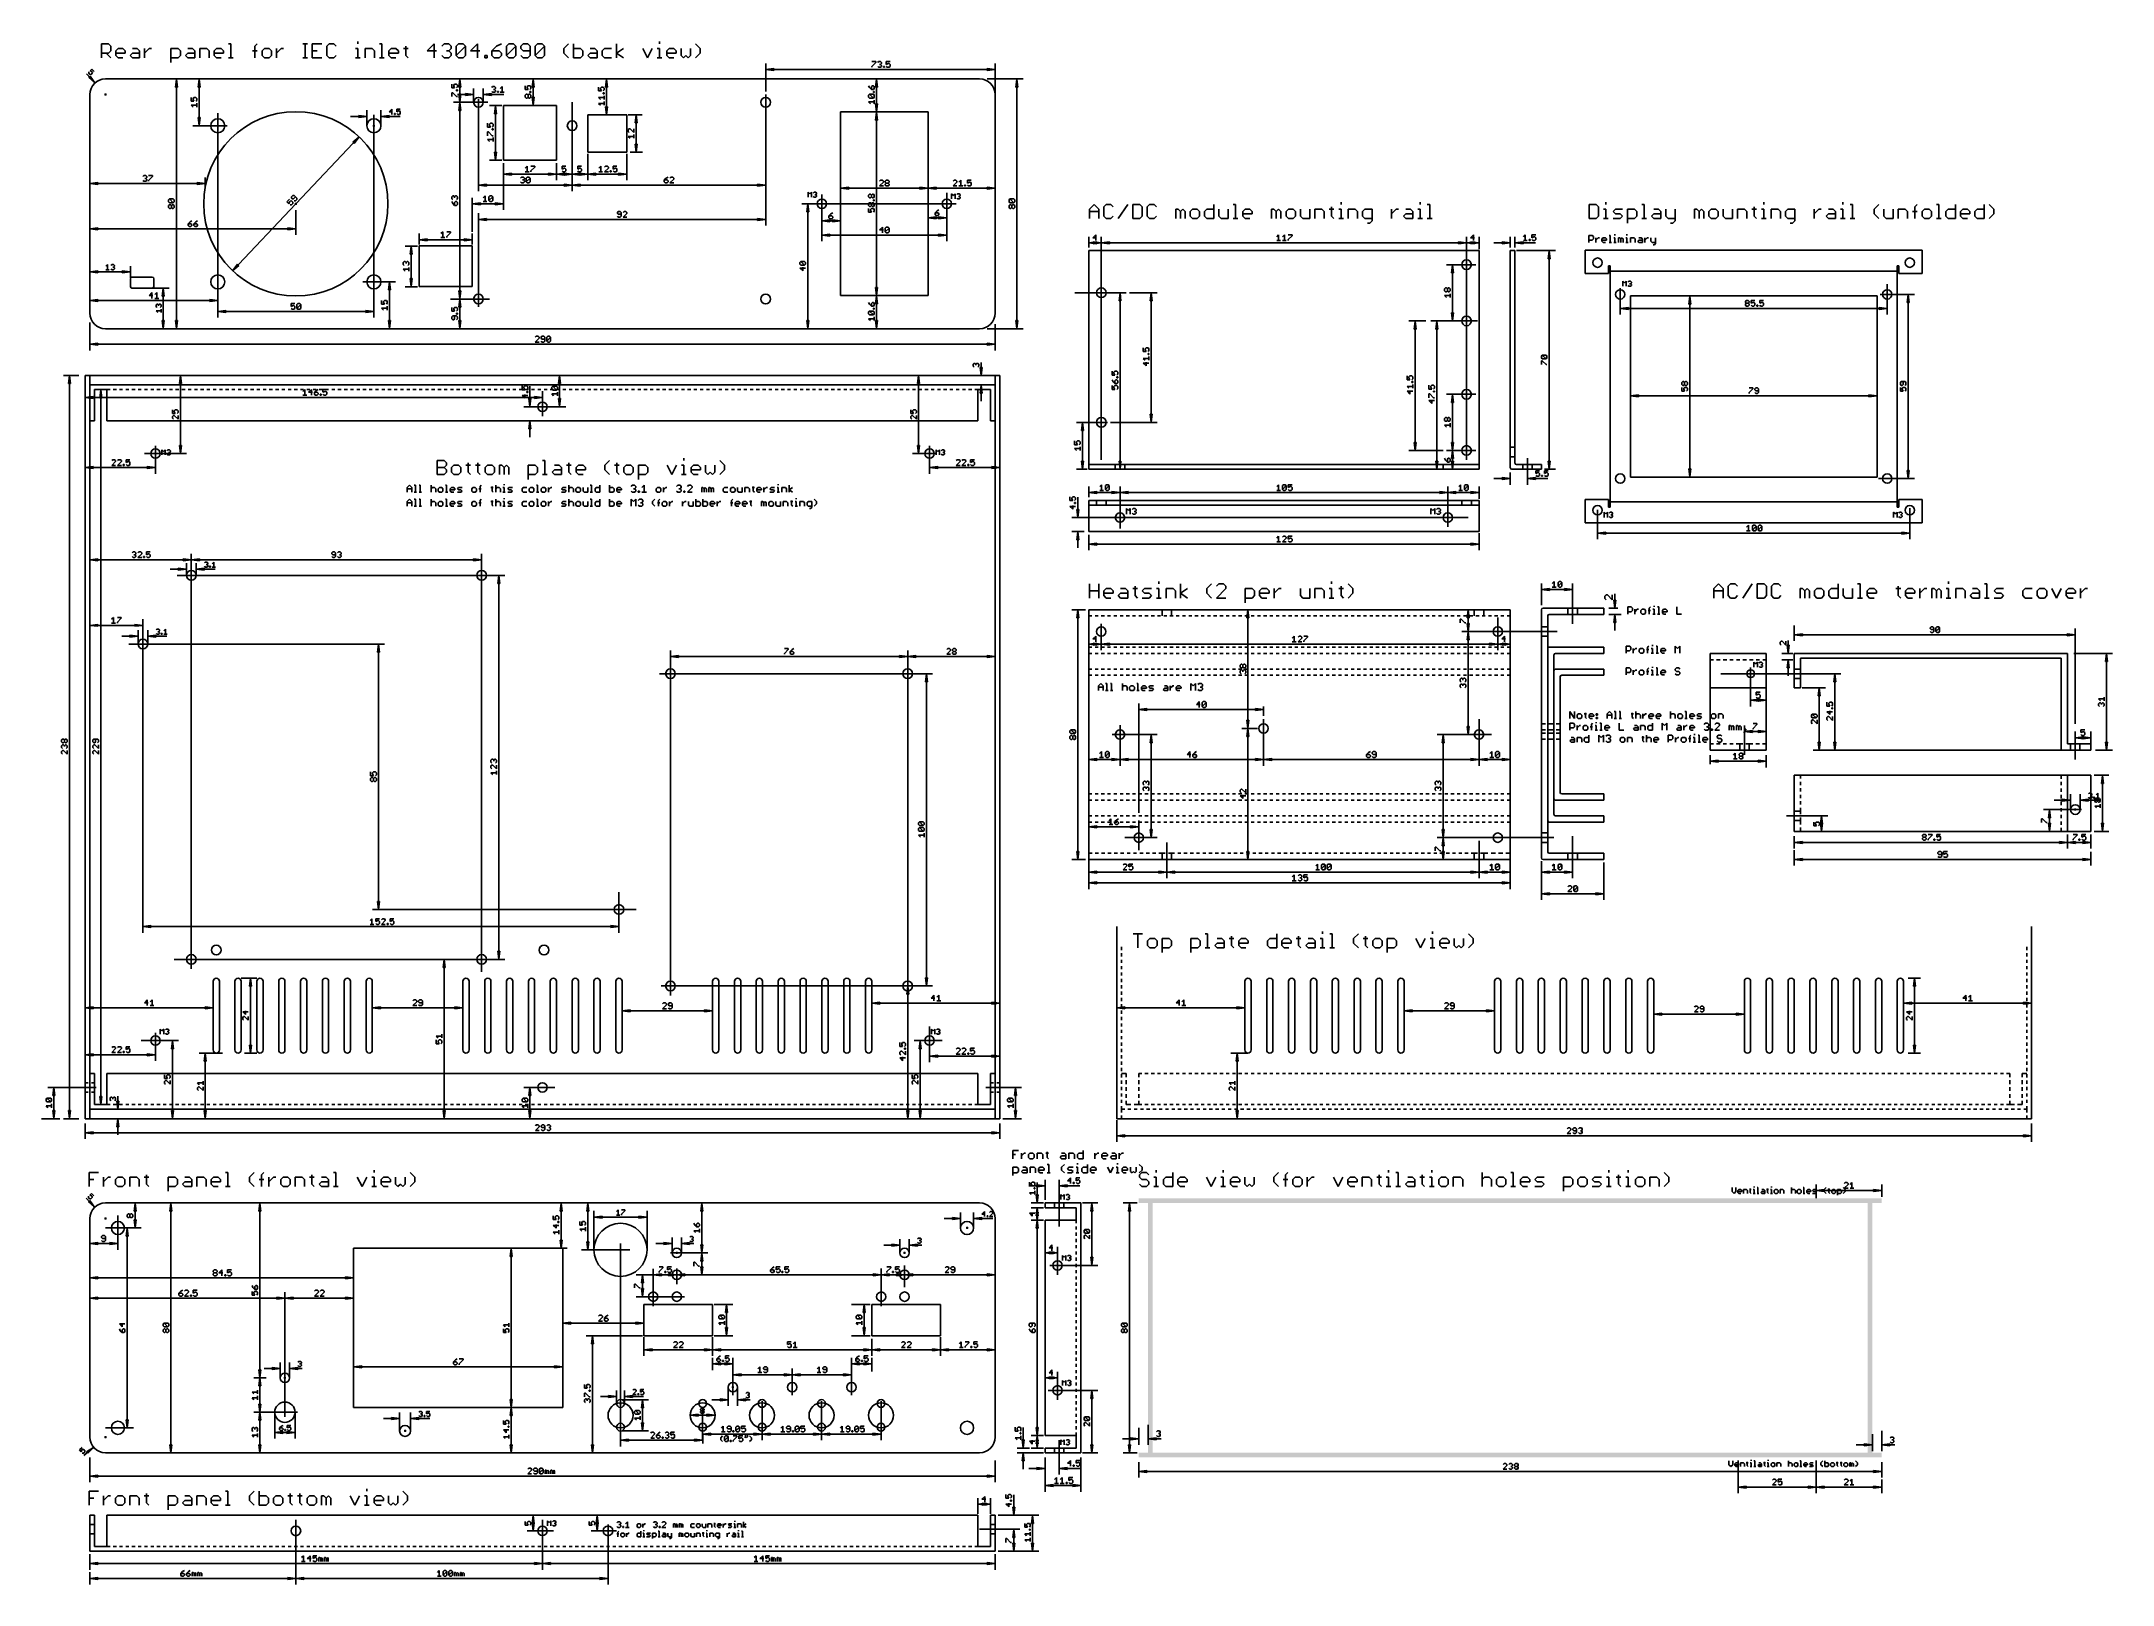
# Model space of a CAD drawing. Extents: x -16 to 648, y -52 to 442.
import ezdxf

# ---------------------------------------------------------------- set-up
doc = ezdxf.new("R2010")
doc.units = 0
for name, color, linetype in [('113', 4, 'CONTINUOUS'), ('130', 82, 'CONTINUOUS'), ('138', 213, 'CONTINUOUS'), ('140', 1, 'CONTINUOUS'), ('20', 7, 'CONTINUOUS'), ('47', 2, 'CONTINUOUS')]:
    doc.layers.add(name, color=color, linetype=linetype)

# ---------------------------------------------------------------- blocks, each defined once
blk = doc.blocks.new('RECT')
blk.add_solid([(-0.5, -0.5), (0.5, -0.5), (-0.5, 0.5), (0.5, 0.5)])

msp = doc.modelspace()

# ---------------------------------------------------------------- linework, layer by layer
at = {"layer": '113'}
for p, q in [((39.5, 119), (39.5, 141)), ((41.5, 141), (41.5, 119)), ((46.5, 119), (46.5, 141)), ((48.5, 141), (48.5, 119)), ((53.5, 119), (53.5, 141)), ((55.5, 141), (55.5, 119)), ((60.5, 119), (60.5, 141)), ((62.5, 141), (62.5, 119)), ((67.5, 119), (67.5, 141)), ((69.5, 141), (69.5, 119)), ((74.5, 119), (74.5, 141)), ((76.5, 141), (76.5, 119)), ((81.5, 119), (81.5, 141)), ((83.5, 141), (83.5, 119)), ((88.5, 119), (88.5, 141)), ((90.5, 141), (90.5, 119)), ((119.5, 119), (119.5, 141)), ((121.5, 141), (121.5, 119)), ((126.5, 119), (126.5, 141)), ((128.5, 141), (128.5, 119)), ((133.5, 119), (133.5, 141)), ((135.5, 141), (135.5, 119)), ((140.5, 119), (140.5, 141)), ((142.5, 141), (142.5, 119)), ((147.5, 119), (147.5, 141)), ((149.5, 141), (149.5, 119)), ((154.5, 119), (154.5, 141)), ((156.5, 141), (156.5, 119)), ((161.5, 119), (161.5, 141)), ((163.5, 141), (163.5, 119)), ((168.5, 119), (168.5, 141)), ((170.5, 141), (170.5, 119)), ((199.5, 119), (199.5, 141)), ((201.5, 141), (201.5, 119)), ((206.5, 119), (206.5, 141)), ((208.5, 141), (208.5, 119)), ((213.5, 119), (213.5, 141)), ((215.5, 141), (215.5, 119)), ((220.5, 119), (220.5, 141)), ((222.5, 141), (222.5, 119)), ((227.5, 119), (227.5, 141)), ((229.5, 141), (229.5, 119)), ((234.5, 119), (234.5, 141)), ((236.5, 141), (236.5, 119)), ((241.5, 119), (241.5, 141)), ((243.5, 141), (243.5, 119)), ((248.5, 119), (248.5, 141)), ((250.5, 141), (250.5, 119)), ((370, 119), (370, 141)), ((372, 141), (372, 119)), ((377, 119), (377, 141)), ((379, 141), (379, 119)), ((384, 119), (384, 141)), ((386, 141), (386, 119)), ((391, 119), (391, 141)), ((393, 141), (393, 119)), ((398, 119), (398, 141)), ((400, 141), (400, 119)), ((405, 119), (405, 141)), ((407, 141), (407, 119)), ((412, 119), (412, 141)), ((414, 141), (414, 119)), ((419, 119), (419, 141)), ((421, 141), (421, 119)), ((450, 119), (450, 141)), ((452, 141), (452, 119)), ((457, 119), (457, 141)), ((459, 141), (459, 119)), ((464, 119), (464, 141)), ((466, 141), (466, 119)), ((471, 119), (471, 141)), ((473, 141), (473, 119)), ((478, 119), (478, 141)), ((480, 141), (480, 119)), ((485, 119), (485, 141)), ((487, 141), (487, 119)), ((492, 119), (492, 141)), ((494, 141), (494, 119)), ((499, 119), (499, 141)), ((501, 141), (501, 119)), ((530, 119), (530, 141)), ((532, 141), (532, 119)), ((537, 119), (537, 141)), ((539, 141), (539, 119)), ((544, 119), (544, 141)), ((546, 141), (546, 119)), ((551, 119), (551, 141)), ((553, 141), (553, 119)), ((558, 119), (558, 141)), ((560, 141), (560, 119)), ((565, 119), (565, 141)), ((567, 141), (567, 119)), ((572, 119), (572, 141)), ((574, 141), (574, 119)), ((579, 119), (579, 141)), ((581, 141), (581, 119)), ((526.0762, 74.9254), (526.0762, 73.6926)), ((526.0762, 73.6926), (526.6926, 73.0762)), ((526.6926, 73.0762), (527.309, 73.6926)), ((527.309, 73.6926), (527.309, 74.9254)), ((527.9178, 74.0008), (528.226, 74.309)), ((527.9178, 73.3844), (527.9178, 74.0008)), ((529.1506, 73.6926), (527.9178, 73.6926)), ((528.226, 73.0762), (527.9178, 73.3844)), ((528.226, 74.309), (528.8424, 74.309)), ((528.8424, 73.0762), (528.226, 73.0762)), ((528.8424, 74.309), (529.1506, 74.0008)), ((529.1506, 74.0008), (529.1506, 73.6926)), ((529.7593, 73.0762), (529.7593, 74.309)), ((529.7593, 74.309), (530.6839, 74.309)), ((530.6839, 74.309), (530.9921, 74.0008)), ((530.9921, 74.0008), (530.9921, 73.0762)), ((531.6009, 74.309), (532.2173, 74.309)), ((531.9091, 74.6172), (531.9091, 73.3844)), ((531.9091, 73.3844), (532.2173, 73.0762)), ((532.8286, 74.309), (533.1368, 74.309)), ((532.8286, 73.0762), (533.445, 73.0762)), ((533.1368, 75.2336), (533.1368, 74.9254)), ((533.1368, 74.309), (533.1368, 73.0762)), ((534.0563, 74.9254), (534.3645, 74.9254)), ((534.0563, 73.0762), (534.6727, 73.0762)), ((534.3645, 74.9254), (534.3645, 73.0762)), ((535.2841, 73.3844), (535.5923, 73.6926)), ((535.5923, 73.0762), (535.2841, 73.3844)), ((535.5923, 74.309), (536.2087, 74.309)), ((535.5923, 73.6926), (536.5168, 73.6926)), ((536.5168, 73.0762), (535.5923, 73.0762)), ((536.2087, 74.309), (536.5168, 74.0008)), ((536.5168, 74.0008), (536.5168, 73.0762)), ((537.1256, 74.309), (537.742, 74.309)), ((537.4338, 74.6172), (537.4338, 73.3844)), ((537.4338, 73.3844), (537.742, 73.0762)), ((538.3533, 74.309), (538.6615, 74.309)), ((538.3533, 73.0762), (538.9697, 73.0762)), ((538.6615, 75.2336), (538.6615, 74.9254)), ((538.6615, 74.309), (538.6615, 73.0762)), ((539.8893, 74.309), (539.5811, 74.0008)), ((539.5811, 74.0008), (539.5811, 73.3844)), ((539.5811, 73.3844), (539.8893, 73.0762)), ((540.5057, 74.309), (539.8893, 74.309)), ((539.8893, 73.0762), (540.5057, 73.0762)), ((540.8139, 74.0008), (540.5057, 74.309)), ((540.5057, 73.0762), (540.8139, 73.3844)), ((540.8139, 73.3844), (540.8139, 74.0008)), ((541.4226, 73.0762), (541.4226, 74.309)), ((541.4226, 74.309), (542.3472, 74.309)), ((542.3472, 74.309), (542.6554, 74.0008)), ((542.6554, 74.0008), (542.6554, 73.0762)), ((545.1058, 74.9254), (545.1058, 73.0762)), ((545.1058, 74.0008), (545.414, 74.309)), ((545.414, 74.309), (546.0304, 74.309)), ((546.0304, 74.309), (546.3386, 74.0008)), ((546.3386, 74.0008), (546.3386, 73.0762)), ((547.2555, 74.309), (546.9474, 74.0008)), ((546.9474, 74.0008), (546.9474, 73.3844)), ((546.9474, 73.3844), (547.2555, 73.0762)), ((547.8719, 74.309), (547.2555, 74.309)), ((547.2555, 73.0762), (547.8719, 73.0762)), ((548.1801, 74.0008), (547.8719, 74.309)), ((547.8719, 73.0762), (548.1801, 73.3844)), ((548.1801, 73.3844), (548.1801, 74.0008)), ((548.7889, 74.9254), (549.0971, 74.9254)), ((548.7889, 73.0762), (549.4053, 73.0762)), ((549.0971, 74.9254), (549.0971, 73.0762)), ((550.0166, 74.0008), (550.3248, 74.309)), ((550.0166, 73.3844), (550.0166, 74.0008)), ((551.2494, 73.6926), (550.0166, 73.6926)), ((550.3248, 73.0762), (550.0166, 73.3844)), ((550.3248, 74.309), (550.9412, 74.309)), ((550.9412, 73.0762), (550.3248, 73.0762)), ((550.9412, 74.309), (551.2494, 74.0008)), ((551.2494, 74.0008), (551.2494, 73.6926)), ((551.8582, 74.0008), (552.1664, 74.309)), ((552.1664, 73.6926), (551.8582, 74.0008)), ((551.8582, 73.0762), (552.7828, 73.0762)), ((552.1664, 74.309), (553.091, 74.309)), ((552.7828, 73.6926), (552.1664, 73.6926)), ((553.091, 73.3844), (552.7828, 73.6926)), ((552.7828, 73.0762), (553.091, 73.3844)), ((555.5414, 74.309), (556.1577, 74.9254)), ((555.5414, 73.6926), (555.5414, 74.309)), ((556.1577, 73.0762), (555.5414, 73.6926)), ((556.7691, 74.309), (557.3855, 74.309)), ((557.0773, 74.6172), (557.0773, 73.3844)), ((557.0773, 73.3844), (557.3855, 73.0762)), ((558.305, 74.309), (557.9968, 74.0008)), ((557.9968, 74.0008), (557.9968, 73.3844)), ((557.9968, 73.3844), (558.305, 73.0762)), ((558.9214, 74.309), (558.305, 74.309)), ((558.305, 73.0762), (558.9214, 73.0762)), ((559.2296, 74.0008), (558.9214, 74.309)), ((558.9214, 73.0762), (559.2296, 73.3844)), ((559.2296, 73.3844), (559.2296, 74.0008)), ((559.8384, 72.4598), (559.8384, 74.309)), ((559.8384, 74.309), (560.7629, 74.309)), ((560.7629, 73.0762), (559.8384, 73.0762)), ((560.7629, 74.309), (561.0711, 74.0008)), ((561.0711, 73.3844), (560.7629, 73.0762)), ((561.0711, 74.0008), (561.0711, 73.3844)), ((562.2963, 74.309), (561.6799, 74.9254)), ((561.6799, 73.0762), (562.2963, 73.6926)), ((562.2963, 73.6926), (562.2963, 74.309)), ((525.0762, -12.5746), (525.0762, -13.8074)), ((526.309, -13.8074), (526.309, -12.5746)), ((526.9178, -13.4992), (527.226, -13.191)), ((527.226, -13.191), (527.8424, -13.191)), ((527.8424, -13.191), (528.1506, -13.4992)), ((528.7593, -14.4238), (528.7593, -13.191)), ((528.7593, -13.191), (529.6839, -13.191)), ((529.6839, -13.191), (529.9921, -13.4992)), ((530.6009, -13.191), (531.2173, -13.191)), ((530.9091, -12.8828), (530.9091, -14.1156)), ((531.8286, -13.191), (532.1368, -13.191)), ((532.1368, -12.2664), (532.1368, -12.5746)), ((532.1368, -13.191), (532.1368, -14.4238)), ((533.0563, -12.5746), (533.3645, -12.5746)), ((533.3645, -12.5746), (533.3645, -14.4238)), ((534.5923, -13.191), (535.2087, -13.191)), ((535.2087, -13.191), (535.5168, -13.4992)), ((536.1256, -13.191), (536.742, -13.191)), ((536.4338, -12.8828), (536.4338, -14.1156)), ((537.3533, -13.191), (537.6615, -13.191)), ((537.6615, -12.2664), (537.6615, -12.5746)), ((537.6615, -13.191), (537.6615, -14.4238)), ((538.8893, -13.191), (538.5811, -13.4992)), ((539.5057, -13.191), (538.8893, -13.191)), ((539.8139, -13.4992), (539.5057, -13.191)), ((540.4226, -14.4238), (540.4226, -13.191)), ((540.4226, -13.191), (541.3472, -13.191)), ((541.3472, -13.191), (541.6554, -13.4992)), ((544.1058, -12.5746), (544.1058, -14.4238)), ((544.1058, -13.4992), (544.414, -13.191)), ((544.414, -13.191), (545.0304, -13.191)), ((545.0304, -13.191), (545.3386, -13.4992)), ((546.2555, -13.191), (545.9474, -13.4992)), ((546.8719, -13.191), (546.2555, -13.191)), ((547.1801, -13.4992), (546.8719, -13.191)), ((547.7889, -12.5746), (548.0971, -12.5746)), ((548.0971, -12.5746), (548.0971, -14.4238)), ((549.0166, -13.4992), (549.3248, -13.191)), ((549.3248, -13.191), (549.9412, -13.191)), ((549.9412, -13.191), (550.2494, -13.4992)), ((550.8582, -13.4992), (551.1664, -13.191)), ((551.1664, -13.191), (552.091, -13.191)), ((554.5414, -13.191), (555.1577, -12.5746)), ((554.5414, -13.8074), (554.5414, -13.191)), ((555.7691, -12.5746), (555.7691, -14.4238)), ((556.6937, -13.191), (555.7691, -13.191)), ((557.0019, -13.4992), (556.6937, -13.191)), ((557.9188, -13.191), (557.6106, -13.4992)), ((558.5352, -13.191), (557.9188, -13.191)), ((558.8434, -13.4992), (558.5352, -13.191)), ((559.4522, -13.191), (560.0686, -13.191)), ((559.7604, -12.8828), (559.7604, -14.1156)), ((560.6799, -13.191), (561.2963, -13.191)), ((560.9881, -12.8828), (560.9881, -14.1156)), ((562.2158, -13.191), (561.9076, -13.4992)), ((562.8322, -13.191), (562.2158, -13.191)), ((563.1404, -13.4992), (562.8322, -13.191)), ((563.7492, -14.4238), (563.7492, -13.191)), ((563.7492, -13.191), (564.0574, -13.191)), ((564.0574, -13.191), (564.3656, -13.4992)), ((564.3656, -13.4992), (564.6738, -13.191)), ((564.6738, -13.191), (564.982, -13.4992)), ((566.2072, -13.191), (565.5908, -12.5746)), ((566.2072, -13.8074), (566.2072, -13.191)), ((525.0762, -13.8074), (525.6926, -14.4238)), ((525.6926, -14.4238), (526.309, -13.8074)), ((526.9178, -14.1156), (526.9178, -13.4992)), ((528.1506, -13.8074), (526.9178, -13.8074)), ((527.226, -14.4238), (526.9178, -14.1156)), ((527.8424, -14.4238), (527.226, -14.4238)), ((528.1506, -13.4992), (528.1506, -13.8074)), ((529.9921, -13.4992), (529.9921, -14.4238)), ((530.9091, -14.1156), (531.2173, -14.4238)), ((531.8286, -14.4238), (532.445, -14.4238)), ((533.0563, -14.4238), (533.6727, -14.4238)), ((534.2841, -14.1156), (534.5923, -13.8074)), ((534.5923, -14.4238), (534.2841, -14.1156)), ((534.5923, -13.8074), (535.5168, -13.8074)), ((535.5168, -14.4238), (534.5923, -14.4238)), ((535.5168, -13.4992), (535.5168, -14.4238)), ((536.4338, -14.1156), (536.742, -14.4238)), ((537.3533, -14.4238), (537.9697, -14.4238)), ((538.5811, -13.4992), (538.5811, -14.1156)), ((538.5811, -14.1156), (538.8893, -14.4238)), ((538.8893, -14.4238), (539.5057, -14.4238)), ((539.5057, -14.4238), (539.8139, -14.1156)), ((539.8139, -14.1156), (539.8139, -13.4992)), ((541.6554, -13.4992), (541.6554, -14.4238)), ((545.3386, -13.4992), (545.3386, -14.4238)), ((545.9474, -13.4992), (545.9474, -14.1156)), ((545.9474, -14.1156), (546.2555, -14.4238)), ((546.2555, -14.4238), (546.8719, -14.4238)), ((546.8719, -14.4238), (547.1801, -14.1156)), ((547.1801, -14.1156), (547.1801, -13.4992)), ((547.7889, -14.4238), (548.4053, -14.4238)), ((549.0166, -14.1156), (549.0166, -13.4992)), ((550.2494, -13.8074), (549.0166, -13.8074)), ((549.3248, -14.4238), (549.0166, -14.1156)), ((549.9412, -14.4238), (549.3248, -14.4238)), ((550.2494, -13.4992), (550.2494, -13.8074)), ((551.1664, -13.8074), (550.8582, -13.4992)), ((550.8582, -14.4238), (551.7828, -14.4238)), ((551.7828, -13.8074), (551.1664, -13.8074)), ((552.091, -14.1156), (551.7828, -13.8074)), ((551.7828, -14.4238), (552.091, -14.1156)), ((555.1577, -14.4238), (554.5414, -13.8074)), ((555.7691, -14.4238), (556.6937, -14.4238)), ((556.6937, -14.4238), (557.0019, -14.1156)), ((557.0019, -14.1156), (557.0019, -13.4992)), ((557.6106, -13.4992), (557.6106, -14.1156)), ((557.6106, -14.1156), (557.9188, -14.4238)), ((557.9188, -14.4238), (558.5352, -14.4238)), ((558.5352, -14.4238), (558.8434, -14.1156)), ((558.8434, -14.1156), (558.8434, -13.4992)), ((559.7604, -14.1156), (560.0686, -14.4238)), ((560.9881, -14.1156), (561.2963, -14.4238)), ((561.9076, -13.4992), (561.9076, -14.1156)), ((561.9076, -14.1156), (562.2158, -14.4238)), ((562.2158, -14.4238), (562.8322, -14.4238)), ((562.8322, -14.4238), (563.1404, -14.1156)), ((563.1404, -14.1156), (563.1404, -13.4992)), ((564.3656, -13.4992), (564.3656, -14.4238)), ((564.982, -13.4992), (564.982, -14.4238)), ((565.5908, -14.4238), (566.2072, -13.8074))]:
    msp.add_line(p, q, dxfattribs=at)
for centre, start, end in [((40.5, 141), 90, 180), ((40.5, 141), 0, 90), ((47.5, 141), 90, 180), ((47.5, 141), 0, 90), ((54.5, 141), 90, 180), ((54.5, 141), 0, 90), ((61.5, 141), 90, 180), ((61.5, 141), 0, 90), ((68.5, 141), 90, 180), ((68.5, 141), 0, 90), ((75.5, 141), 90, 180), ((75.5, 141), 0, 90), ((82.5, 141), 90, 180), ((82.5, 141), 0, 90), ((89.5, 141), 90, 180), ((89.5, 141), 0, 90), ((120.5, 141), 90, 180), ((120.5, 141), 0, 90), ((127.5, 141), 90, 180), ((127.5, 141), 0, 90), ((134.5, 141), 90, 180), ((134.5, 141), 0, 90), ((141.5, 141), 90, 180), ((141.5, 141), 0, 90), ((148.5, 141), 90, 180), ((148.5, 141), 0, 90), ((155.5, 141), 90, 180), ((155.5, 141), 0, 90), ((162.5, 141), 90, 180), ((162.5, 141), 0, 90), ((169.5, 141), 90, 180), ((169.5, 141), 0, 90), ((200.5, 141), 90, 180), ((200.5, 141), 0, 90), ((207.5, 141), 90, 180), ((207.5, 141), 0, 90), ((214.5, 141), 90, 180), ((214.5, 141), 0, 90), ((221.5, 141), 90, 180), ((221.5, 141), 0, 90), ((228.5, 141), 90, 180), ((228.5, 141), 0, 90), ((235.5, 141), 90, 180), ((235.5, 141), 0, 90), ((242.5, 141), 90, 180), ((242.5, 141), 0, 90), ((249.5, 141), 90, 180), ((249.5, 141), 0, 90), ((371, 141), 90, 180), ((371, 141), 0, 90), ((378, 141), 90, 180), ((378, 141), 0, 90), ((385, 141), 90, 180), ((385, 141), 0, 90), ((392, 141), 90, 180), ((392, 141), 0, 90), ((399, 141), 90, 180), ((399, 141), 0, 90), ((406, 141), 90, 180), ((406, 141), 0, 90), ((413, 141), 90, 180), ((413, 141), 0, 90), ((420, 141), 90, 180), ((420, 141), 0, 90), ((451, 141), 90, 180), ((451, 141), 0, 90), ((458, 141), 90, 180), ((458, 141), 0, 90), ((465, 141), 90, 180), ((465, 141), 0, 90), ((472, 141), 90, 180), ((472, 141), 0, 90), ((479, 141), 90, 180), ((479, 141), 0, 90), ((486, 141), 90, 180), ((486, 141), 0, 90), ((493, 141), 90, 180), ((493, 141), 0, 90), ((500, 141), 90, 180), ((500, 141), 0, 90), ((531, 141), 90, 180), ((531, 141), 0, 90), ((538, 141), 90, 180), ((538, 141), 0, 90), ((545, 141), 90, 180), ((545, 141), 0, 90), ((552, 141), 90, 180), ((552, 141), 0, 90), ((559, 141), 90, 180), ((559, 141), 0, 90), ((566, 141), 90, 180), ((566, 141), 0, 90), ((573, 141), 90, 180), ((573, 141), 0, 90), ((580, 141), 90, 180), ((580, 141), 0, 90), ((40.5, 119), 180, 270), ((40.5, 119), 270, 0), ((47.5, 119), 180, 270), ((47.5, 119), 270, 0), ((54.5, 119), 180, 270), ((54.5, 119), 270, 0), ((61.5, 119), 180, 270), ((61.5, 119), 270, 0), ((68.5, 119), 180, 270), ((68.5, 119), 270, 0), ((75.5, 119), 180, 270), ((75.5, 119), 270, 0), ((82.5, 119), 180, 270), ((82.5, 119), 270, 0), ((89.5, 119), 180, 270), ((89.5, 119), 270, 0), ((120.5, 119), 180, 270), ((120.5, 119), 270, 0), ((127.5, 119), 180, 270), ((127.5, 119), 270, 0), ((134.5, 119), 180, 270), ((134.5, 119), 270, 0), ((141.5, 119), 180, 270), ((141.5, 119), 270, 0), ((148.5, 119), 180, 270), ((148.5, 119), 270, 0), ((155.5, 119), 180, 270), ((155.5, 119), 270, 0), ((162.5, 119), 180, 270), ((162.5, 119), 270, 0), ((169.5, 119), 180, 270), ((169.5, 119), 270, 0), ((200.5, 119), 180, 270), ((200.5, 119), 270, 0), ((207.5, 119), 180, 270), ((207.5, 119), 270, 0), ((214.5, 119), 180, 270), ((214.5, 119), 270, 0), ((221.5, 119), 180, 270), ((221.5, 119), 270, 0), ((228.5, 119), 180, 270), ((228.5, 119), 270, 0), ((235.5, 119), 180, 270), ((235.5, 119), 270, 0), ((242.5, 119), 180, 270), ((242.5, 119), 270, 0), ((249.5, 119), 180, 270), ((249.5, 119), 270, 0), ((371, 119), 180, 270), ((371, 119), 270, 0), ((378, 119), 180, 270), ((378, 119), 270, 0), ((385, 119), 180, 270), ((385, 119), 270, 0), ((392, 119), 180, 270), ((392, 119), 270, 0), ((399, 119), 180, 270), ((399, 119), 270, 0), ((406, 119), 180, 270), ((406, 119), 270, 0), ((413, 119), 180, 270), ((413, 119), 270, 0), ((420, 119), 180, 270), ((420, 119), 270, 0), ((451, 119), 180, 270), ((451, 119), 270, 0), ((458, 119), 180, 270), ((458, 119), 270, 0), ((465, 119), 180, 270), ((465, 119), 270, 0), ((472, 119), 180, 270), ((472, 119), 270, 0), ((479, 119), 180, 270), ((479, 119), 270, 0), ((486, 119), 180, 270), ((486, 119), 270, 0), ((493, 119), 180, 270), ((493, 119), 270, 0), ((500, 119), 180, 270), ((500, 119), 270, 0), ((531, 119), 180, 270), ((531, 119), 270, 0), ((538, 119), 180, 270), ((538, 119), 270, 0), ((545, 119), 180, 270), ((545, 119), 270, 0), ((552, 119), 180, 270), ((552, 119), 270, 0), ((559, 119), 180, 270), ((559, 119), 270, 0), ((566, 119), 180, 270), ((566, 119), 270, 0), ((573, 119), 180, 270), ((573, 119), 270, 0), ((580, 119), 180, 270), ((580, 119), 270, 0)]:
    msp.add_arc(centre, 1, start, end, dxfattribs=at)
at = {"layer": '130'}
for p, q in [((480.127, 377.627), (480.127, 379.8749)), ((480.127, 379.8749), (481.251, 379.8749)), ((481.251, 378.3763), (480.127, 378.3763)), ((481.251, 379.8749), (481.6256, 379.5003)), ((481.6256, 378.751), (481.251, 378.3763)), ((481.6256, 379.5003), (481.6256, 378.751)), ((482.429, 377.627), (482.429, 379.1256)), ((482.429, 378.3763), (483.1783, 379.1256)), ((483.1783, 379.1256), (483.5529, 379.1256)), ((484.3473, 378.751), (484.7219, 379.1256)), ((484.3473, 378.0017), (484.3473, 378.751)), ((485.8459, 378.3763), (484.3473, 378.3763)), ((484.7219, 379.1256), (485.4712, 379.1256)), ((485.4712, 379.1256), (485.8459, 378.751)), ((485.8459, 378.751), (485.8459, 378.3763)), ((486.6492, 379.8749), (487.0239, 379.8749)), ((487.0239, 379.8749), (487.0239, 377.627)), ((488.1839, 379.1256), (488.5585, 379.1256)), ((488.5585, 380.2496), (488.5585, 379.8749)), ((488.5585, 379.1256), (488.5585, 377.627)), ((489.7185, 377.627), (489.7185, 379.1256)), ((489.7185, 379.1256), (490.0932, 379.1256)), ((490.0932, 379.1256), (490.4678, 378.751)), ((490.4678, 378.751), (490.8425, 379.1256)), ((490.4678, 378.751), (490.4678, 377.627)), ((490.8425, 379.1256), (491.2171, 378.751)), ((491.2171, 378.751), (491.2171, 377.627)), ((492.0205, 379.1256), (492.3951, 379.1256)), ((492.3951, 380.2496), (492.3951, 379.8749)), ((492.3951, 379.1256), (492.3951, 377.627)), ((493.5551, 377.627), (493.5551, 379.1256)), ((493.5551, 379.1256), (494.6791, 379.1256)), ((494.6791, 379.1256), (495.0537, 378.751)), ((495.0537, 378.751), (495.0537, 377.627)), ((495.8571, 378.0017), (496.2318, 378.3763)), ((496.2318, 379.1256), (496.9811, 379.1256)), ((496.2318, 378.3763), (497.3557, 378.3763)), ((496.9811, 379.1256), (497.3557, 378.751)), ((497.3557, 378.751), (497.3557, 377.627)), ((498.1591, 377.627), (498.1591, 379.1256)), ((498.1591, 378.3763), (498.9084, 379.1256)), ((498.9084, 379.1256), (499.283, 379.1256)), ((500.0774, 379.1256), (500.0774, 378.0017)), ((501.576, 379.1256), (501.576, 377.2523)), ((484.7219, 377.627), (484.3473, 378.0017)), ((485.4712, 377.627), (484.7219, 377.627)), ((486.6492, 377.627), (487.3985, 377.627)), ((488.1839, 377.627), (488.9332, 377.627)), ((492.0205, 377.627), (492.7698, 377.627)), ((496.2318, 377.627), (495.8571, 378.0017)), ((497.3557, 377.627), (496.2318, 377.627)), ((500.0774, 378.0017), (500.452, 377.627)), ((500.452, 377.627), (501.576, 377.627)), ((501.2013, 376.8777), (500.8267, 376.8777)), ((501.576, 377.2523), (501.2013, 376.8777))]:
    msp.add_line(p, q, dxfattribs=at)
at = {"layer": '138'}
for p, q in [((101.627, 299.1256), (102.3763, 299.8749)), ((101.627, 297.627), (101.627, 299.1256)), ((101.627, 298.751), (103.1256, 298.751)), ((102.3763, 299.8749), (103.1256, 299.1256)), ((103.1256, 299.1256), (103.1256, 297.627)), ((103.929, 299.8749), (104.3036, 299.8749)), ((104.3036, 299.8749), (104.3036, 297.627)), ((105.4636, 299.8749), (105.8383, 299.8749)), ((105.8383, 299.8749), (105.8383, 297.627)), ((109.3002, 299.8749), (109.3002, 297.627)), ((109.3002, 298.751), (109.6749, 299.1256)), ((109.6749, 299.1256), (110.4242, 299.1256)), ((110.4242, 299.1256), (110.7988, 298.751)), ((110.7988, 298.751), (110.7988, 297.627)), ((111.9768, 299.1256), (111.6022, 298.751)), ((111.6022, 298.751), (111.6022, 298.0017)), ((112.7261, 299.1256), (111.9768, 299.1256)), ((113.1008, 298.751), (112.7261, 299.1256)), ((113.1008, 298.0017), (113.1008, 298.751)), ((113.9042, 299.8749), (114.2788, 299.8749)), ((114.2788, 299.8749), (114.2788, 297.627)), ((115.4388, 298.751), (115.8134, 299.1256)), ((115.4388, 298.0017), (115.4388, 298.751)), ((115.8134, 299.1256), (116.5628, 299.1256)), ((116.5628, 299.1256), (116.9374, 298.751)), ((116.9374, 298.751), (116.9374, 298.3763)), ((117.7408, 298.751), (118.1154, 299.1256)), ((118.1154, 298.3763), (117.7408, 298.751)), ((118.1154, 299.1256), (119.2394, 299.1256)), ((122.7193, 299.1256), (122.3447, 298.751)), ((122.3447, 298.751), (122.3447, 298.0017)), ((123.4687, 299.1256), (122.7193, 299.1256)), ((123.8433, 298.751), (123.4687, 299.1256)), ((123.8433, 298.0017), (123.8433, 298.751)), ((124.6467, 298.751), (125.396, 298.751)), ((125.0213, 299.5003), (125.396, 299.8749)), ((125.0213, 297.627), (125.0213, 299.5003)), ((128.4833, 299.1256), (129.2326, 299.1256)), ((128.8579, 299.5003), (128.8579, 298.0017)), ((130.0179, 299.8749), (130.0179, 297.627)), ((130.0179, 298.751), (130.3926, 299.1256)), ((130.3926, 299.1256), (131.1419, 299.1256)), ((131.1419, 299.1256), (131.5165, 298.751)), ((131.5165, 298.751), (131.5165, 297.627)), ((132.3199, 299.1256), (132.6945, 299.1256)), ((132.6945, 300.2496), (132.6945, 299.8749)), ((132.6945, 299.1256), (132.6945, 297.627)), ((133.8545, 298.751), (134.2292, 299.1256)), ((134.2292, 298.3763), (133.8545, 298.751)), ((134.2292, 299.1256), (135.3531, 299.1256)), ((138.8331, 299.1256), (138.4584, 298.751)), ((138.4584, 298.751), (138.4584, 298.0017)), ((139.9571, 299.1256), (138.8331, 299.1256)), ((141.1351, 299.1256), (140.7604, 298.751)), ((140.7604, 298.751), (140.7604, 298.0017)), ((141.8844, 299.1256), (141.1351, 299.1256)), ((142.259, 298.751), (141.8844, 299.1256)), ((142.259, 298.0017), (142.259, 298.751)), ((143.0624, 299.8749), (143.437, 299.8749)), ((143.437, 299.8749), (143.437, 297.627)), ((144.9717, 299.1256), (144.597, 298.751)), ((144.597, 298.751), (144.597, 298.0017)), ((145.721, 299.1256), (144.9717, 299.1256)), ((146.0956, 298.751), (145.721, 299.1256)), ((146.0956, 298.0017), (146.0956, 298.751)), ((146.899, 297.627), (146.899, 299.1256)), ((146.899, 298.3763), (147.6483, 299.1256)), ((147.6483, 299.1256), (148.023, 299.1256)), ((151.1193, 298.751), (151.4939, 299.1256)), ((151.4939, 298.3763), (151.1193, 298.751)), ((151.4939, 299.1256), (152.6179, 299.1256)), ((153.4212, 299.8749), (153.4212, 297.627)), ((153.4212, 298.751), (153.7959, 299.1256)), ((153.7959, 299.1256), (154.5452, 299.1256)), ((154.5452, 299.1256), (154.9198, 298.751)), ((154.9198, 298.751), (154.9198, 297.627)), ((156.0978, 299.1256), (155.7232, 298.751)), ((155.7232, 298.751), (155.7232, 298.0017)), ((156.8471, 299.1256), (156.0978, 299.1256)), ((157.2218, 298.751), (156.8471, 299.1256)), ((157.2218, 298.0017), (157.2218, 298.751)), ((158.0252, 299.1256), (158.0252, 298.0017)), ((159.5238, 297.627), (159.5238, 299.1256)), ((160.3271, 299.8749), (160.7018, 299.8749)), ((160.7018, 299.8749), (160.7018, 297.627)), ((161.8618, 298.751), (162.2364, 299.1256)), ((161.8618, 298.0017), (161.8618, 298.751)), ((162.2364, 299.1256), (163.3604, 299.1256)), ((163.3604, 299.8749), (163.3604, 297.627)), ((166.4657, 299.8749), (166.4657, 297.627)), ((167.5897, 299.1256), (166.4657, 299.1256)), ((167.9643, 298.751), (167.5897, 299.1256)), ((167.9643, 298.0017), (167.9643, 298.751)), ((168.7677, 298.751), (169.1423, 299.1256)), ((168.7677, 298.0017), (168.7677, 298.751)), ((169.1423, 299.1256), (169.8916, 299.1256)), ((169.8916, 299.1256), (170.2663, 298.751)), ((170.2663, 298.751), (170.2663, 298.3763)), ((173.3716, 299.5003), (173.7462, 299.8749)), ((173.7462, 299.8749), (174.4956, 299.8749)), ((174.4956, 298.751), (174.1209, 298.751)), ((174.4956, 299.8749), (174.8702, 299.5003)), ((174.8702, 299.1256), (174.4956, 298.751)), ((174.4956, 298.751), (174.8702, 298.3763)), ((174.8702, 299.5003), (174.8702, 299.1256)), ((176.8245, 299.1256), (177.5738, 299.8749)), ((177.5738, 299.8749), (177.5738, 297.627)), ((181.8031, 299.1256), (181.4285, 298.751)), ((181.4285, 298.751), (181.4285, 298.0017)), ((182.5524, 299.1256), (181.8031, 299.1256)), ((182.9271, 298.751), (182.5524, 299.1256)), ((182.9271, 298.0017), (182.9271, 298.751)), ((183.7304, 297.627), (183.7304, 299.1256)), ((183.7304, 298.3763), (184.4797, 299.1256)), ((184.4797, 299.1256), (184.8544, 299.1256)), ((187.9507, 299.5003), (188.3254, 299.8749)), ((188.3254, 299.8749), (189.0747, 299.8749)), ((189.0747, 298.751), (188.7, 298.751)), ((189.0747, 299.8749), (189.4493, 299.5003)), ((189.4493, 299.1256), (189.0747, 298.751)), ((189.0747, 298.751), (189.4493, 298.3763)), ((189.4493, 299.5003), (189.4493, 299.1256)), ((191.7783, 299.8749), (191.4037, 299.5003)), ((191.4037, 297.627), (192.9023, 299.1256)), ((192.5276, 299.8749), (191.7783, 299.8749)), ((192.9023, 299.5003), (192.5276, 299.8749)), ((192.9023, 299.1256), (192.9023, 299.5003)), ((196.0076, 297.627), (196.0076, 299.1256)), ((196.0076, 299.1256), (196.3822, 299.1256)), ((196.3822, 299.1256), (196.7569, 298.751)), ((196.7569, 298.751), (197.1315, 299.1256)), ((196.7569, 298.751), (196.7569, 297.627)), ((197.1315, 299.1256), (197.5062, 298.751)), ((197.5062, 298.751), (197.5062, 297.627)), ((198.3096, 297.627), (198.3096, 299.1256)), ((198.3096, 299.1256), (198.6842, 299.1256)), ((198.6842, 299.1256), (199.0589, 298.751)), ((199.0589, 298.751), (199.4335, 299.1256)), ((199.0589, 298.751), (199.0589, 297.627)), ((199.4335, 299.1256), (199.8082, 298.751)), ((199.8082, 298.751), (199.8082, 297.627)), ((203.2881, 299.1256), (202.9135, 298.751)), ((202.9135, 298.751), (202.9135, 298.0017)), ((204.4121, 299.1256), (203.2881, 299.1256)), ((205.5901, 299.1256), (205.2154, 298.751)), ((205.2154, 298.751), (205.2154, 298.0017)), ((206.3394, 299.1256), (205.5901, 299.1256)), ((206.7141, 298.751), (206.3394, 299.1256)), ((206.7141, 298.0017), (206.7141, 298.751)), ((207.5174, 299.1256), (207.5174, 298.0017)), ((209.016, 297.627), (209.016, 299.1256)), ((209.8194, 297.627), (209.8194, 299.1256)), ((209.8194, 299.1256), (210.9433, 299.1256)), ((210.9433, 299.1256), (211.318, 298.751)), ((211.318, 298.751), (211.318, 297.627)), ((212.1213, 299.1256), (212.8707, 299.1256)), ((212.496, 299.5003), (212.496, 298.0017)), ((213.656, 298.751), (214.0306, 299.1256)), ((213.656, 298.0017), (213.656, 298.751)), ((214.0306, 299.1256), (214.7799, 299.1256)), ((214.7799, 299.1256), (215.1546, 298.751)), ((215.1546, 298.751), (215.1546, 298.3763)), ((215.958, 297.627), (215.958, 299.1256)), ((215.958, 298.3763), (216.7073, 299.1256)), ((216.7073, 299.1256), (217.0819, 299.1256)), ((217.8763, 298.751), (218.2509, 299.1256)), ((218.2509, 298.3763), (217.8763, 298.751)), ((218.2509, 299.1256), (219.3749, 299.1256)), ((220.1782, 299.1256), (220.5529, 299.1256)), ((220.5529, 300.2496), (220.5529, 299.8749)), ((220.5529, 299.1256), (220.5529, 297.627)), ((221.7129, 297.627), (221.7129, 299.1256)), ((221.7129, 299.1256), (222.8368, 299.1256)), ((222.8368, 299.1256), (223.2115, 298.751)), ((223.2115, 298.751), (223.2115, 297.627)), ((224.0148, 297.627), (224.0148, 299.8749)), ((224.0148, 298.3763), (225.1388, 299.1256)), ((103.929, 297.627), (104.6783, 297.627)), ((105.4636, 297.627), (106.2129, 297.627)), ((111.6022, 298.0017), (111.9768, 297.627)), ((111.9768, 297.627), (112.7261, 297.627)), ((112.7261, 297.627), (113.1008, 298.0017)), ((113.9042, 297.627), (114.6535, 297.627)), ((116.9374, 298.3763), (115.4388, 298.3763)), ((115.8134, 297.627), (115.4388, 298.0017)), ((116.5628, 297.627), (115.8134, 297.627)), ((117.7408, 297.627), (118.8647, 297.627)), ((118.8647, 298.3763), (118.1154, 298.3763)), ((119.2394, 298.0017), (118.8647, 298.3763)), ((118.8647, 297.627), (119.2394, 298.0017)), ((122.3447, 298.0017), (122.7193, 297.627)), ((122.7193, 297.627), (123.4687, 297.627)), ((123.4687, 297.627), (123.8433, 298.0017)), ((128.8579, 298.0017), (129.2326, 297.627)), ((132.3199, 297.627), (133.0692, 297.627)), ((133.8545, 297.627), (134.9785, 297.627)), ((134.9785, 298.3763), (134.2292, 298.3763)), ((135.3531, 298.0017), (134.9785, 298.3763)), ((134.9785, 297.627), (135.3531, 298.0017)), ((138.4584, 298.0017), (138.8331, 297.627)), ((138.8331, 297.627), (139.9571, 297.627)), ((140.7604, 298.0017), (141.1351, 297.627)), ((141.1351, 297.627), (141.8844, 297.627)), ((141.8844, 297.627), (142.259, 298.0017)), ((143.0624, 297.627), (143.8117, 297.627)), ((144.597, 298.0017), (144.9717, 297.627)), ((144.9717, 297.627), (145.721, 297.627)), ((145.721, 297.627), (146.0956, 298.0017)), ((151.1193, 297.627), (152.2432, 297.627)), ((152.2432, 298.3763), (151.4939, 298.3763)), ((152.6179, 298.0017), (152.2432, 298.3763)), ((152.2432, 297.627), (152.6179, 298.0017)), ((155.7232, 298.0017), (156.0978, 297.627)), ((156.0978, 297.627), (156.8471, 297.627)), ((156.8471, 297.627), (157.2218, 298.0017)), ((158.0252, 298.0017), (158.3998, 297.627)), ((158.3998, 297.627), (159.5238, 297.627)), ((160.3271, 297.627), (161.0764, 297.627)), ((162.2364, 297.627), (161.8618, 298.0017)), ((163.3604, 297.627), (162.2364, 297.627)), ((166.4657, 297.627), (167.5897, 297.627)), ((167.5897, 297.627), (167.9643, 298.0017)), ((170.2663, 298.3763), (168.7677, 298.3763)), ((169.1423, 297.627), (168.7677, 298.0017)), ((169.8916, 297.627), (169.1423, 297.627)), ((173.7462, 297.627), (173.3716, 298.0017)), ((174.4956, 297.627), (173.7462, 297.627)), ((174.8702, 298.0017), (174.4956, 297.627)), ((174.8702, 298.3763), (174.8702, 298.0017)), ((175.6736, 297.627), (175.6736, 298.0017)), ((175.6736, 298.0017), (176.0482, 298.0017)), ((176.0482, 297.627), (175.6736, 297.627)), ((176.0482, 298.0017), (176.0482, 297.627)), ((176.8245, 297.627), (178.3232, 297.627)), ((181.4285, 298.0017), (181.8031, 297.627)), ((181.8031, 297.627), (182.5524, 297.627)), ((182.5524, 297.627), (182.9271, 298.0017)), ((188.3254, 297.627), (187.9507, 298.0017)), ((189.0747, 297.627), (188.3254, 297.627)), ((189.4493, 298.0017), (189.0747, 297.627)), ((189.4493, 298.3763), (189.4493, 298.0017)), ((190.2527, 297.627), (190.2527, 298.0017)), ((190.2527, 298.0017), (190.6273, 298.0017)), ((190.6273, 297.627), (190.2527, 297.627)), ((190.6273, 298.0017), (190.6273, 297.627)), ((192.9023, 297.627), (191.4037, 297.627)), ((202.9135, 298.0017), (203.2881, 297.627)), ((203.2881, 297.627), (204.4121, 297.627)), ((205.2154, 298.0017), (205.5901, 297.627)), ((205.5901, 297.627), (206.3394, 297.627)), ((206.3394, 297.627), (206.7141, 298.0017)), ((207.5174, 298.0017), (207.8921, 297.627)), ((207.8921, 297.627), (209.016, 297.627)), ((212.496, 298.0017), (212.8707, 297.627)), ((215.1546, 298.3763), (213.656, 298.3763)), ((214.0306, 297.627), (213.656, 298.0017)), ((214.7799, 297.627), (214.0306, 297.627)), ((217.8763, 297.627), (219.0002, 297.627)), ((219.0002, 298.3763), (218.2509, 298.3763)), ((219.3749, 298.0017), (219.0002, 298.3763)), ((219.0002, 297.627), (219.3749, 298.0017)), ((220.1782, 297.627), (220.9275, 297.627)), ((225.1388, 297.627), (224.0148, 298.3763)), ((168.8516, -32.3998), (169.1513, -32.1001)), ((169.1513, -32.1001), (169.7508, -32.1001)), ((169.7508, -32.9992), (169.451, -32.9992)), ((169.7508, -32.1001), (170.0505, -32.3998)), ((170.0505, -32.6995), (169.7508, -32.9992)), ((169.7508, -32.9992), (170.0505, -33.299)), ((170.0505, -32.3998), (170.0505, -32.6995)), ((171.614, -32.6995), (172.2134, -32.1001)), ((172.2134, -32.1001), (172.2134, -33.8984)), ((175.5968, -32.6995), (175.2971, -32.9992)), ((175.2971, -32.9992), (175.2971, -33.5987)), ((176.1963, -32.6995), (175.5968, -32.6995)), ((176.496, -32.9992), (176.1963, -32.6995)), ((176.496, -33.5987), (176.496, -32.9992)), ((177.1387, -33.8984), (177.1387, -32.6995)), ((177.1387, -33.299), (177.7381, -32.6995)), ((177.7381, -32.6995), (178.0378, -32.6995)), ((180.5149, -32.3998), (180.8146, -32.1001)), ((180.8146, -32.1001), (181.4141, -32.1001)), ((181.4141, -32.9992), (181.1143, -32.9992)), ((181.4141, -32.1001), (181.7138, -32.3998)), ((181.7138, -32.6995), (181.4141, -32.9992)), ((181.4141, -32.9992), (181.7138, -33.299)), ((181.7138, -32.3998), (181.7138, -32.6995)), ((183.577, -32.1001), (183.2772, -32.3998)), ((183.2772, -33.8984), (184.4761, -32.6995)), ((184.1764, -32.1001), (183.577, -32.1001)), ((184.4761, -32.3998), (184.1764, -32.1001)), ((184.4761, -32.6995), (184.4761, -32.3998)), ((186.9604, -33.8984), (186.9604, -32.6995)), ((186.9604, -32.6995), (187.2601, -32.6995)), ((187.2601, -32.6995), (187.5598, -32.9992)), ((187.5598, -32.9992), (187.8596, -32.6995)), ((187.5598, -32.9992), (187.5598, -33.8984)), ((187.8596, -32.6995), (188.1593, -32.9992)), ((188.1593, -32.9992), (188.1593, -33.8984)), ((188.802, -33.8984), (188.802, -32.6995)), ((188.802, -32.6995), (189.1017, -32.6995)), ((189.1017, -32.6995), (189.4014, -32.9992)), ((189.4014, -32.9992), (189.7011, -32.6995)), ((189.4014, -32.9992), (189.4014, -33.8984)), ((189.7011, -32.6995), (190.0009, -32.9992)), ((190.0009, -32.9992), (190.0009, -33.8984)), ((192.7848, -32.6995), (192.4851, -32.9992)), ((192.4851, -32.9992), (192.4851, -33.5987)), ((193.684, -32.6995), (192.7848, -32.6995)), ((194.6264, -32.6995), (194.3267, -32.9992)), ((194.3267, -32.9992), (194.3267, -33.5987)), ((195.2258, -32.6995), (194.6264, -32.6995)), ((195.5256, -32.9992), (195.2258, -32.6995)), ((195.5256, -33.5987), (195.5256, -32.9992)), ((196.1682, -32.6995), (196.1682, -33.5987)), ((197.3671, -33.8984), (197.3671, -32.6995)), ((198.0098, -33.8984), (198.0098, -32.6995)), ((198.0098, -32.6995), (198.909, -32.6995)), ((198.909, -32.6995), (199.2087, -32.9992)), ((199.2087, -32.9992), (199.2087, -33.8984)), ((199.8514, -32.6995), (200.4508, -32.6995)), ((200.1511, -32.3998), (200.1511, -33.5987)), ((201.0791, -32.9992), (201.3788, -32.6995)), ((201.0791, -33.5987), (201.0791, -32.9992)), ((201.3788, -32.6995), (201.9783, -32.6995)), ((201.9783, -32.6995), (202.278, -32.9992)), ((202.278, -32.9992), (202.278, -33.299)), ((202.9207, -33.8984), (202.9207, -32.6995)), ((202.9207, -33.299), (203.5201, -32.6995)), ((203.5201, -32.6995), (203.8198, -32.6995)), ((204.4553, -32.9992), (204.755, -32.6995)), ((204.755, -33.299), (204.4553, -32.9992)), ((204.755, -32.6995), (205.6542, -32.6995)), ((206.2969, -32.6995), (206.5966, -32.6995)), ((206.5966, -31.8003), (206.5966, -32.1001)), ((206.5966, -32.6995), (206.5966, -33.8984)), ((207.5246, -33.8984), (207.5246, -32.6995)), ((207.5246, -32.6995), (208.4238, -32.6995)), ((208.4238, -32.6995), (208.7235, -32.9992)), ((208.7235, -32.9992), (208.7235, -33.8984)), ((209.3662, -33.8984), (209.3662, -32.1001)), ((209.3662, -33.299), (210.2653, -32.6995)), ((169.1513, -33.8984), (168.8516, -33.5987)), ((168.8516, -35.9992), (169.451, -35.9992)), ((169.7508, -33.8984), (169.1513, -33.8984)), ((169.1513, -35.3998), (169.451, -35.1001)), ((169.1513, -36.8984), (169.1513, -35.3998)), ((170.0505, -33.5987), (169.7508, -33.8984)), ((170.0505, -33.299), (170.0505, -33.5987)), ((170.379, -35.6995), (170.0793, -35.9992)), ((170.0793, -35.9992), (170.0793, -36.5987)), ((170.0793, -36.5987), (170.379, -36.8984)), ((170.9785, -35.6995), (170.379, -35.6995)), ((170.379, -36.8984), (170.9785, -36.8984)), ((170.6932, -33.8984), (170.6932, -33.5987)), ((170.6932, -33.5987), (170.9929, -33.5987)), ((170.9929, -33.8984), (170.6932, -33.8984)), ((171.2782, -35.9992), (170.9785, -35.6995)), ((170.9785, -36.8984), (171.2782, -36.5987)), ((170.9929, -33.5987), (170.9929, -33.8984)), ((171.2782, -36.5987), (171.2782, -35.9992)), ((171.614, -33.8984), (172.8128, -33.8984)), ((171.9209, -36.8984), (171.9209, -35.6995)), ((171.9209, -36.299), (172.5203, -35.6995)), ((172.5203, -35.6995), (172.8201, -35.6995)), ((175.2971, -33.5987), (175.5968, -33.8984)), ((175.2971, -35.9992), (175.5968, -35.6995)), ((175.2971, -36.5987), (175.2971, -35.9992)), ((175.5968, -36.8984), (175.2971, -36.5987)), ((175.5968, -33.8984), (176.1963, -33.8984)), ((175.5968, -35.6995), (176.496, -35.6995)), ((176.496, -36.8984), (175.5968, -36.8984)), ((176.1963, -33.8984), (176.496, -33.5987)), ((176.496, -35.1001), (176.496, -36.8984)), ((177.1387, -35.6995), (177.4384, -35.6995)), ((177.1387, -36.8984), (177.7381, -36.8984)), ((177.4384, -34.8003), (177.4384, -35.1001)), ((177.4384, -35.6995), (177.4384, -36.8984)), ((178.3664, -35.9992), (178.6661, -35.6995)), ((178.6661, -36.299), (178.3664, -35.9992)), ((178.3664, -36.8984), (179.2656, -36.8984)), ((178.6661, -35.6995), (179.5653, -35.6995)), ((179.2656, -36.299), (178.6661, -36.299)), ((179.5653, -36.5987), (179.2656, -36.299)), ((179.2656, -36.8984), (179.5653, -36.5987)), ((180.208, -37.4978), (180.208, -35.6995)), ((180.208, -35.6995), (181.1071, -35.6995)), ((181.1071, -36.8984), (180.208, -36.8984)), ((180.8146, -33.8984), (180.5149, -33.5987)), ((181.4141, -33.8984), (180.8146, -33.8984)), ((181.1071, -35.6995), (181.4069, -35.9992)), ((181.4069, -36.5987), (181.1071, -36.8984)), ((181.4069, -35.9992), (181.4069, -36.5987)), ((181.7138, -33.5987), (181.4141, -33.8984)), ((181.7138, -33.299), (181.7138, -33.5987)), ((182.0495, -35.1001), (182.3493, -35.1001)), ((182.0495, -36.8984), (182.649, -36.8984)), ((182.3493, -35.1001), (182.3493, -36.8984)), ((182.3565, -33.8984), (182.3565, -33.5987)), ((182.3565, -33.5987), (182.6562, -33.5987)), ((182.6562, -33.8984), (182.3565, -33.8984)), ((182.6562, -33.5987), (182.6562, -33.8984)), ((184.4761, -33.8984), (183.2772, -33.8984)), ((183.2773, -36.5987), (183.577, -36.299)), ((183.577, -36.8984), (183.2773, -36.5987)), ((183.577, -35.6995), (184.1764, -35.6995)), ((183.577, -36.299), (184.4761, -36.299)), ((184.4761, -36.8984), (183.577, -36.8984)), ((184.1764, -35.6995), (184.4761, -35.9992)), ((184.4761, -35.9992), (184.4761, -36.8984)), ((185.1188, -35.6995), (185.1188, -36.5987)), ((185.1188, -36.5987), (185.4185, -36.8984)), ((185.4185, -36.8984), (186.3177, -36.8984)), ((186.018, -37.4978), (185.7183, -37.4978)), ((186.3177, -37.1981), (186.018, -37.4978)), ((186.3177, -35.6995), (186.3177, -37.1981)), ((188.802, -36.8984), (188.802, -35.6995)), ((188.802, -35.6995), (189.1017, -35.6995)), ((189.1017, -35.6995), (189.4014, -35.9992)), ((189.4014, -35.9992), (189.7011, -35.6995)), ((189.4014, -35.9992), (189.4014, -36.8984)), ((189.7011, -35.6995), (190.0009, -35.9992)), ((190.0009, -35.9992), (190.0009, -36.8984)), ((190.9433, -35.6995), (190.6435, -35.9992)), ((190.6435, -35.9992), (190.6435, -36.5987)), ((190.6435, -36.5987), (190.9433, -36.8984)), ((191.5427, -35.6995), (190.9433, -35.6995)), ((190.9433, -36.8984), (191.5427, -36.8984)), ((191.8424, -35.9992), (191.5427, -35.6995)), ((191.5427, -36.8984), (191.8424, -36.5987)), ((191.8424, -36.5987), (191.8424, -35.9992)), ((192.4851, -33.5987), (192.7848, -33.8984)), ((192.4851, -35.6995), (192.4851, -36.5987)), ((192.4851, -36.5987), (192.7848, -36.8984)), ((192.7848, -33.8984), (193.684, -33.8984)), ((192.7848, -36.8984), (193.684, -36.8984)), ((193.684, -36.8984), (193.684, -35.6995)), ((194.3267, -33.5987), (194.6264, -33.8984)), ((194.3267, -36.8984), (194.3267, -35.6995)), ((194.3267, -35.6995), (195.2258, -35.6995)), ((194.6264, -33.8984), (195.2258, -33.8984)), ((195.2258, -33.8984), (195.5256, -33.5987)), ((195.2258, -35.6995), (195.5256, -35.9992)), ((195.5256, -35.9992), (195.5256, -36.8984)), ((196.1682, -33.5987), (196.468, -33.8984)), ((196.1683, -35.6995), (196.7677, -35.6995)), ((196.468, -33.8984), (197.3671, -33.8984)), ((196.468, -35.3998), (196.468, -36.5987)), ((196.468, -36.5987), (196.7677, -36.8984)), ((197.396, -35.6995), (197.6957, -35.6995)), ((197.396, -36.8984), (197.9954, -36.8984)), ((197.6957, -34.8003), (197.6957, -35.1001)), ((197.6957, -35.6995), (197.6957, -36.8984)), ((198.6237, -36.8984), (198.6237, -35.6995)), ((198.6237, -35.6995), (199.5229, -35.6995)), ((199.5229, -35.6995), (199.8226, -35.9992)), ((199.8226, -35.9992), (199.8226, -36.8984)), ((200.1511, -33.5987), (200.4508, -33.8984)), ((200.765, -35.6995), (200.4653, -35.9992)), ((200.4653, -35.9992), (200.4653, -36.5987)), ((200.4653, -36.5987), (200.765, -36.8984)), ((201.6641, -35.6995), (200.765, -35.6995)), ((200.765, -36.8984), (201.6641, -36.8984)), ((201.0647, -37.4978), (201.3644, -37.4978)), ((202.278, -33.299), (201.0791, -33.299)), ((201.3788, -33.8984), (201.0791, -33.5987)), ((201.3644, -37.4978), (201.6641, -37.1981)), ((201.9783, -33.8984), (201.3788, -33.8984)), ((201.6641, -37.1981), (201.6641, -35.6995)), ((204.1484, -36.8984), (204.1484, -35.6995)), ((204.1484, -36.299), (204.7478, -35.6995)), ((204.4553, -33.8984), (205.3545, -33.8984)), ((204.7478, -35.6995), (205.0476, -35.6995)), ((205.3545, -33.299), (204.755, -33.299)), ((205.6542, -33.5987), (205.3545, -33.299)), ((205.3545, -33.8984), (205.6542, -33.5987)), ((205.683, -36.5987), (205.9828, -36.299)), ((205.9828, -36.8984), (205.683, -36.5987)), ((205.9828, -35.6995), (206.5822, -35.6995)), ((205.9828, -36.299), (206.8819, -36.299)), ((206.8819, -36.8984), (205.9828, -36.8984)), ((206.2969, -33.8984), (206.8963, -33.8984)), ((206.5822, -35.6995), (206.8819, -35.9992)), ((206.8819, -35.9992), (206.8819, -36.8984)), ((207.5246, -35.6995), (207.8243, -35.6995)), ((207.5246, -36.8984), (208.1241, -36.8984)), ((207.8243, -34.8003), (207.8243, -35.1001)), ((207.8243, -35.6995), (207.8243, -36.8984)), ((208.7523, -35.1001), (209.0521, -35.1001)), ((208.7523, -36.8984), (209.3518, -36.8984)), ((209.0521, -35.1001), (209.0521, -36.8984)), ((210.2653, -33.8984), (209.3662, -33.299))]:
    msp.add_line(p, q, dxfattribs=at)
for centre, radius in [((145, 325), 1.5), ((32.5, 271), 1.55), ((125.5, 271), 1.55), ((17, 249), 1.55), ((186, 239.5), 1.55), ((262, 239.5), 1.55), ((169.5, 164), 1.55), ((32.5, 148), 1.55), ((40.5, 151), 1.55), ((125.5, 148), 1.55), ((145.5, 151), 1.55), ((186, 139.5), 1.55), ((262, 139.5), 1.55), ((145, 107), 1.5), ((66, -35), 1.55), ((166, -35), 1.55)]:
    msp.add_circle(centre, radius, dxfattribs=at)
at = {"layer": '140'}
for p, q in [((101.627, 294.6256), (102.3763, 295.3749)), ((101.627, 293.127), (101.627, 294.6256)), ((101.627, 294.251), (103.1256, 294.251)), ((102.3763, 295.3749), (103.1256, 294.6256)), ((103.1256, 294.6256), (103.1256, 293.127)), ((103.929, 295.3749), (104.3036, 295.3749)), ((103.929, 293.127), (104.6783, 293.127)), ((104.3036, 295.3749), (104.3036, 293.127)), ((105.4636, 295.3749), (105.8383, 295.3749)), ((105.4636, 293.127), (106.2129, 293.127)), ((105.8383, 295.3749), (105.8383, 293.127)), ((109.3002, 295.3749), (109.3002, 293.127)), ((109.3002, 294.251), (109.6749, 294.6256)), ((109.6749, 294.6256), (110.4242, 294.6256)), ((110.4242, 294.6256), (110.7988, 294.251)), ((110.7988, 294.251), (110.7988, 293.127)), ((111.9768, 294.6256), (111.6022, 294.251)), ((111.6022, 294.251), (111.6022, 293.5017)), ((111.6022, 293.5017), (111.9768, 293.127)), ((112.7261, 294.6256), (111.9768, 294.6256)), ((111.9768, 293.127), (112.7261, 293.127)), ((113.1008, 294.251), (112.7261, 294.6256)), ((112.7261, 293.127), (113.1008, 293.5017)), ((113.1008, 293.5017), (113.1008, 294.251)), ((113.9042, 295.3749), (114.2788, 295.3749)), ((113.9042, 293.127), (114.6535, 293.127)), ((114.2788, 295.3749), (114.2788, 293.127)), ((115.4388, 294.251), (115.8134, 294.6256)), ((115.4388, 293.5017), (115.4388, 294.251)), ((116.9374, 293.8763), (115.4388, 293.8763)), ((115.8134, 293.127), (115.4388, 293.5017)), ((115.8134, 294.6256), (116.5628, 294.6256)), ((116.5628, 293.127), (115.8134, 293.127)), ((116.5628, 294.6256), (116.9374, 294.251)), ((116.9374, 294.251), (116.9374, 293.8763)), ((117.7408, 294.251), (118.1154, 294.6256)), ((118.1154, 293.8763), (117.7408, 294.251)), ((117.7408, 293.127), (118.8647, 293.127)), ((118.1154, 294.6256), (119.2394, 294.6256)), ((118.8647, 293.8763), (118.1154, 293.8763)), ((119.2394, 293.5017), (118.8647, 293.8763)), ((118.8647, 293.127), (119.2394, 293.5017)), ((122.7193, 294.6256), (122.3447, 294.251)), ((122.3447, 294.251), (122.3447, 293.5017)), ((122.3447, 293.5017), (122.7193, 293.127)), ((123.4687, 294.6256), (122.7193, 294.6256)), ((122.7193, 293.127), (123.4687, 293.127)), ((123.8433, 294.251), (123.4687, 294.6256)), ((123.4687, 293.127), (123.8433, 293.5017)), ((123.8433, 293.5017), (123.8433, 294.251)), ((124.6467, 294.251), (125.396, 294.251)), ((125.0213, 295.0003), (125.396, 295.3749)), ((125.0213, 293.127), (125.0213, 295.0003)), ((128.4833, 294.6256), (129.2326, 294.6256)), ((128.8579, 295.0003), (128.8579, 293.5017)), ((128.8579, 293.5017), (129.2326, 293.127)), ((130.0179, 295.3749), (130.0179, 293.127)), ((130.0179, 294.251), (130.3926, 294.6256)), ((130.3926, 294.6256), (131.1419, 294.6256)), ((131.1419, 294.6256), (131.5165, 294.251)), ((131.5165, 294.251), (131.5165, 293.127)), ((132.3199, 294.6256), (132.6945, 294.6256)), ((132.3199, 293.127), (133.0692, 293.127)), ((132.6945, 295.7496), (132.6945, 295.3749)), ((132.6945, 294.6256), (132.6945, 293.127)), ((133.8545, 294.251), (134.2292, 294.6256)), ((134.2292, 293.8763), (133.8545, 294.251)), ((133.8545, 293.127), (134.9785, 293.127)), ((134.2292, 294.6256), (135.3531, 294.6256)), ((134.9785, 293.8763), (134.2292, 293.8763)), ((135.3531, 293.5017), (134.9785, 293.8763)), ((134.9785, 293.127), (135.3531, 293.5017)), ((138.8331, 294.6256), (138.4584, 294.251)), ((138.4584, 294.251), (138.4584, 293.5017)), ((138.4584, 293.5017), (138.8331, 293.127)), ((139.9571, 294.6256), (138.8331, 294.6256)), ((138.8331, 293.127), (139.9571, 293.127)), ((141.1351, 294.6256), (140.7604, 294.251)), ((140.7604, 294.251), (140.7604, 293.5017)), ((140.7604, 293.5017), (141.1351, 293.127)), ((141.8844, 294.6256), (141.1351, 294.6256)), ((141.1351, 293.127), (141.8844, 293.127)), ((142.259, 294.251), (141.8844, 294.6256)), ((141.8844, 293.127), (142.259, 293.5017)), ((142.259, 293.5017), (142.259, 294.251)), ((143.0624, 295.3749), (143.437, 295.3749)), ((143.0624, 293.127), (143.8117, 293.127)), ((143.437, 295.3749), (143.437, 293.127)), ((144.9717, 294.6256), (144.597, 294.251)), ((144.597, 294.251), (144.597, 293.5017)), ((144.597, 293.5017), (144.9717, 293.127)), ((145.721, 294.6256), (144.9717, 294.6256)), ((144.9717, 293.127), (145.721, 293.127)), ((146.0956, 294.251), (145.721, 294.6256)), ((145.721, 293.127), (146.0956, 293.5017)), ((146.0956, 293.5017), (146.0956, 294.251)), ((146.899, 293.127), (146.899, 294.6256)), ((146.899, 293.8763), (147.6483, 294.6256)), ((147.6483, 294.6256), (148.023, 294.6256)), ((151.1193, 294.251), (151.4939, 294.6256)), ((151.4939, 293.8763), (151.1193, 294.251)), ((151.1193, 293.127), (152.2432, 293.127)), ((151.4939, 294.6256), (152.6179, 294.6256)), ((152.2432, 293.8763), (151.4939, 293.8763)), ((152.6179, 293.5017), (152.2432, 293.8763)), ((152.2432, 293.127), (152.6179, 293.5017)), ((153.4212, 295.3749), (153.4212, 293.127)), ((153.4212, 294.251), (153.7959, 294.6256)), ((153.7959, 294.6256), (154.5452, 294.6256)), ((154.5452, 294.6256), (154.9198, 294.251)), ((154.9198, 294.251), (154.9198, 293.127)), ((156.0978, 294.6256), (155.7232, 294.251)), ((155.7232, 294.251), (155.7232, 293.5017)), ((155.7232, 293.5017), (156.0978, 293.127)), ((156.8471, 294.6256), (156.0978, 294.6256)), ((156.0978, 293.127), (156.8471, 293.127)), ((157.2218, 294.251), (156.8471, 294.6256)), ((156.8471, 293.127), (157.2218, 293.5017)), ((157.2218, 293.5017), (157.2218, 294.251)), ((158.0252, 294.6256), (158.0252, 293.5017)), ((158.0252, 293.5017), (158.3998, 293.127)), ((158.3998, 293.127), (159.5238, 293.127)), ((159.5238, 293.127), (159.5238, 294.6256)), ((160.3271, 295.3749), (160.7018, 295.3749)), ((160.3271, 293.127), (161.0764, 293.127)), ((160.7018, 295.3749), (160.7018, 293.127)), ((161.8618, 294.251), (162.2364, 294.6256)), ((161.8618, 293.5017), (161.8618, 294.251)), ((162.2364, 293.127), (161.8618, 293.5017)), ((162.2364, 294.6256), (163.3604, 294.6256)), ((163.3604, 293.127), (162.2364, 293.127)), ((163.3604, 295.3749), (163.3604, 293.127)), ((166.4657, 295.3749), (166.4657, 293.127)), ((167.5897, 294.6256), (166.4657, 294.6256)), ((166.4657, 293.127), (167.5897, 293.127)), ((167.9643, 294.251), (167.5897, 294.6256)), ((167.5897, 293.127), (167.9643, 293.5017)), ((167.9643, 293.5017), (167.9643, 294.251)), ((168.7677, 294.251), (169.1423, 294.6256)), ((168.7677, 293.5017), (168.7677, 294.251)), ((170.2663, 293.8763), (168.7677, 293.8763)), ((169.1423, 293.127), (168.7677, 293.5017)), ((169.1423, 294.6256), (169.8916, 294.6256)), ((169.8916, 293.127), (169.1423, 293.127)), ((169.8916, 294.6256), (170.2663, 294.251)), ((170.2663, 294.251), (170.2663, 293.8763)), ((173.3716, 293.127), (173.3716, 295.3749)), ((173.3716, 295.3749), (174.1209, 294.6256)), ((174.1209, 294.6256), (174.8702, 295.3749)), ((174.8702, 295.3749), (174.8702, 293.127)), ((175.6736, 295.0003), (176.0482, 295.3749)), ((176.0482, 293.127), (175.6736, 293.5017)), ((176.0482, 295.3749), (176.7975, 295.3749)), ((176.7975, 293.127), (176.0482, 293.127)), ((176.7975, 294.251), (176.4229, 294.251)), ((176.7975, 295.3749), (177.1722, 295.0003)), ((177.1722, 294.6256), (176.7975, 294.251)), ((176.7975, 294.251), (177.1722, 293.8763)), ((177.1722, 293.5017), (176.7975, 293.127)), ((177.1722, 295.0003), (177.1722, 294.6256)), ((177.1722, 293.8763), (177.1722, 293.5017)), ((180.2775, 294.6256), (181.0268, 295.3749)), ((180.2775, 293.8763), (180.2775, 294.6256)), ((181.0268, 293.127), (180.2775, 293.8763)), ((181.8121, 294.251), (182.5614, 294.251)), ((182.1868, 295.0003), (182.5614, 295.3749)), ((182.1868, 293.127), (182.1868, 295.0003)), ((183.7214, 294.6256), (183.3468, 294.251)), ((183.3468, 294.251), (183.3468, 293.5017)), ((183.3468, 293.5017), (183.7214, 293.127)), ((184.4707, 294.6256), (183.7214, 294.6256)), ((183.7214, 293.127), (184.4707, 293.127)), ((184.8454, 294.251), (184.4707, 294.6256)), ((184.4707, 293.127), (184.8454, 293.5017)), ((184.8454, 293.5017), (184.8454, 294.251)), ((185.6487, 293.127), (185.6487, 294.6256)), ((185.6487, 293.8763), (186.3981, 294.6256)), ((186.3981, 294.6256), (186.7727, 294.6256)), ((189.869, 293.127), (189.869, 294.6256)), ((189.869, 293.8763), (190.6183, 294.6256)), ((190.6183, 294.6256), (190.993, 294.6256)), ((191.7873, 294.6256), (191.7873, 293.5017)), ((191.7873, 293.5017), (192.162, 293.127)), ((192.162, 293.127), (193.2859, 293.127)), ((193.2859, 293.127), (193.2859, 294.6256)), ((194.0893, 295.3749), (194.0893, 293.127)), ((195.2132, 294.6256), (194.0893, 294.6256)), ((194.0893, 293.127), (195.2132, 293.127)), ((195.5879, 294.251), (195.2132, 294.6256)), ((195.2132, 293.127), (195.5879, 293.5017)), ((195.5879, 293.5017), (195.5879, 294.251)), ((196.3912, 295.3749), (196.3912, 293.127)), ((197.5152, 294.6256), (196.3912, 294.6256)), ((196.3912, 293.127), (197.5152, 293.127)), ((197.8899, 294.251), (197.5152, 294.6256)), ((197.5152, 293.127), (197.8899, 293.5017)), ((197.8899, 293.5017), (197.8899, 294.251)), ((198.6932, 294.251), (199.0679, 294.6256)), ((198.6932, 293.5017), (198.6932, 294.251)), ((200.1918, 293.8763), (198.6932, 293.8763)), ((199.0679, 293.127), (198.6932, 293.5017)), ((199.0679, 294.6256), (199.8172, 294.6256)), ((199.8172, 293.127), (199.0679, 293.127)), ((199.8172, 294.6256), (200.1918, 294.251)), ((200.1918, 294.251), (200.1918, 293.8763)), ((200.9952, 293.127), (200.9952, 294.6256)), ((200.9952, 293.8763), (201.7445, 294.6256)), ((201.7445, 294.6256), (202.1191, 294.6256)), ((205.2154, 294.251), (205.9648, 294.251)), ((205.5901, 295.0003), (205.9648, 295.3749)), ((205.5901, 293.127), (205.5901, 295.0003)), ((206.7501, 294.251), (207.1247, 294.6256)), ((206.7501, 293.5017), (206.7501, 294.251)), ((208.2487, 293.8763), (206.7501, 293.8763)), ((207.1247, 293.127), (206.7501, 293.5017)), ((207.1247, 294.6256), (207.8741, 294.6256)), ((207.8741, 293.127), (207.1247, 293.127)), ((207.8741, 294.6256), (208.2487, 294.251)), ((208.2487, 294.251), (208.2487, 293.8763)), ((209.0521, 294.251), (209.4267, 294.6256)), ((209.0521, 293.5017), (209.0521, 294.251)), ((210.5507, 293.8763), (209.0521, 293.8763)), ((209.4267, 293.127), (209.0521, 293.5017)), ((209.4267, 294.6256), (210.176, 294.6256)), ((210.176, 293.127), (209.4267, 293.127)), ((210.176, 294.6256), (210.5507, 294.251)), ((210.5507, 294.251), (210.5507, 293.8763)), ((211.354, 294.6256), (212.1033, 294.6256)), ((211.7287, 295.0003), (211.7287, 293.5017)), ((211.7287, 293.5017), (212.1033, 293.127)), ((215.1906, 293.127), (215.1906, 294.6256)), ((215.1906, 294.6256), (215.5653, 294.6256)), ((215.5653, 294.6256), (215.9399, 294.251)), ((215.9399, 294.251), (216.3146, 294.6256)), ((215.9399, 294.251), (215.9399, 293.127)), ((216.3146, 294.6256), (216.6892, 294.251)), ((216.6892, 294.251), (216.6892, 293.127)), ((217.8673, 294.6256), (217.4926, 294.251)), ((217.4926, 294.251), (217.4926, 293.5017)), ((217.4926, 293.5017), (217.8673, 293.127)), ((218.6166, 294.6256), (217.8673, 294.6256)), ((217.8673, 293.127), (218.6166, 293.127)), ((218.9912, 294.251), (218.6166, 294.6256)), ((218.6166, 293.127), (218.9912, 293.5017)), ((218.9912, 293.5017), (218.9912, 294.251)), ((219.7946, 294.6256), (219.7946, 293.5017)), ((219.7946, 293.5017), (220.1692, 293.127)), ((220.1692, 293.127), (221.2932, 293.127)), ((221.2932, 293.127), (221.2932, 294.6256)), ((222.0965, 293.127), (222.0965, 294.6256)), ((222.0965, 294.6256), (223.2205, 294.6256)), ((223.2205, 294.6256), (223.5951, 294.251)), ((223.5951, 294.251), (223.5951, 293.127)), ((224.3985, 294.6256), (225.1478, 294.6256)), ((224.7731, 295.0003), (224.7731, 293.5017)), ((224.7731, 293.5017), (225.1478, 293.127)), ((225.9331, 294.6256), (226.3078, 294.6256)), ((225.9331, 293.127), (226.6824, 293.127)), ((226.3078, 295.7496), (226.3078, 295.3749)), ((226.3078, 294.6256), (226.3078, 293.127)), ((227.4678, 293.127), (227.4678, 294.6256)), ((227.4678, 294.6256), (228.5917, 294.6256)), ((228.5917, 294.6256), (228.9664, 294.251)), ((228.9664, 294.251), (228.9664, 293.127)), ((230.1444, 294.6256), (229.7697, 294.251)), ((229.7697, 294.251), (229.7697, 293.5017)), ((229.7697, 293.5017), (230.1444, 293.127)), ((231.2684, 294.6256), (230.1444, 294.6256)), ((230.1444, 293.127), (231.2684, 293.127)), ((230.5191, 292.3777), (230.8937, 292.3777)), ((230.8937, 292.3777), (231.2684, 292.7523)), ((231.2684, 292.7523), (231.2684, 294.6256)), ((232.821, 294.6256), (232.0717, 295.3749)), ((232.0717, 293.127), (232.821, 293.8763)), ((232.821, 293.8763), (232.821, 294.6256))]:
    msp.add_line(p, q, dxfattribs=at)
for centre in [(21, 310), (269, 310), (21, 122), (269, 122)]:
    msp.add_circle(centre, 1.5, dxfattribs=at)
at = {"layer": '20'}
for p, q in [((0, 425), (0, 355)), ((5, 430), (285, 430)), ((290, 355), (290, 425)), ((149.5, 421.5), (132.5, 421.5)), ((132.5, 421.5), (132.5, 404)), ((149.5, 404), (149.5, 421.5)), ((172, 418.5), (159.5, 418.5)), ((159.5, 418.5), (159.5, 406.5)), ((172, 406.5), (172, 418.5)), ((240.5, 419.4), (268.5, 419.4)), ((240.5, 360.6), (240.5, 419.4)), ((268.5, 419.4), (268.5, 360.6)), ((159.5, 406.5), (172, 406.5)), ((132.5, 404), (149.5, 404)), ((122.5, 376.5), (105.5, 376.5)), ((105.5, 363.5), (105.5, 376.5)), ((122.5, 363.5), (122.5, 376.5)), ((320, 375), (445, 375)), ((320, 306.5), (320, 375)), ((445, 306.5), (445, 375)), ((455, 312.05), (455, 375)), ((456.5, 375), (455, 375)), ((456.5, 312.05), (456.5, 375)), ((479, 367.6483), (479, 375.1483)), ((479, 375.1483), (587, 375.1483)), ((587, 375.1483), (587, 367.6483)), ((13, 363.5), (13, 366)), ((13.5, 366.5), (20, 366.5)), ((20.5, 363.5), (20.5, 366)), ((479, 367.6483), (486.5, 367.6483)), ((487, 370.1483), (486.5, 370.1483)), ((486.5, 370.1483), (486.5, 367.6483)), ((487, 370.1483), (487, 292.8517)), ((487, 368.4742), (579, 368.4742)), ((579.5, 370.1483), (579, 370.1483)), ((579, 370.1483), (579, 292.8517)), ((579.5, 367.6483), (579.5, 370.1483)), ((587, 367.6483), (579.5, 367.6483)), ((13.5, 363), (20, 363)), ((122.5, 363.5), (105.5, 363.5)), ((268.5, 360.6), (240.5, 360.6)), ((572.5, 360.5), (493.5, 360.5)), ((493.5, 360.5), (493.5, 302.5)), ((572.5, 302.5), (572.5, 360.5)), ((285, 350), (5, 350)), ((-1.5, 97), (-1.5, 335)), ((0, 335), (-1.5, 335)), ((0, 111.5), (0, 335)), ((290, 335), (0, 335)), ((290, 332), (0, 332)), ((290, 111.5), (290, 335)), ((291.5, 335), (290, 335)), ((291.5, 97), (291.5, 335)), ((5.5, 330.5), (1.5, 330.5)), ((1.5, 320.5), (1.5, 330.5)), ((5.5, 320.5), (5.5, 330.5)), ((6.5, 330.5), (5.5, 330.5)), ((8.5, 330.5), (7.5, 330.5)), ((10.5, 330.5), (9.5, 330.5)), ((12.5, 330.5), (11.5, 330.5)), ((14.5, 330.5), (13.5, 330.5)), ((16.5, 330.5), (15.5, 330.5)), ((18.5, 330.5), (17.5, 330.5)), ((20.5, 330.5), (19.5, 330.5)), ((22.5, 330.5), (21.5, 330.5)), ((24.5, 330.5), (23.5, 330.5)), ((26.5, 330.5), (25.5, 330.5)), ((28.5, 330.5), (27.5, 330.5)), ((30.5, 330.5), (29.5, 330.5)), ((32.5, 330.5), (31.5, 330.5)), ((34.5, 330.5), (33.5, 330.5)), ((36.5, 330.5), (35.5, 330.5)), ((38.5, 330.5), (37.5, 330.5)), ((40.5, 330.5), (39.5, 330.5)), ((42.5, 330.5), (41.5, 330.5)), ((44.5, 330.5), (43.5, 330.5)), ((46.5, 330.5), (45.5, 330.5)), ((48.5, 330.5), (47.5, 330.5)), ((50.5, 330.5), (49.5, 330.5)), ((52.5, 330.5), (51.5, 330.5)), ((54.5, 330.5), (53.5, 330.5)), ((56.5, 330.5), (55.5, 330.5)), ((58.5, 330.5), (57.5, 330.5)), ((60.5, 330.5), (59.5, 330.5)), ((62.5, 330.5), (61.5, 330.5)), ((64.5, 330.5), (63.5, 330.5)), ((66.5, 330.5), (65.5, 330.5)), ((68.5, 330.5), (67.5, 330.5)), ((70.5, 330.5), (69.5, 330.5)), ((72.5, 330.5), (71.5, 330.5)), ((74.5, 330.5), (73.5, 330.5)), ((76.5, 330.5), (75.5, 330.5)), ((78.5, 330.5), (77.5, 330.5)), ((80.5, 330.5), (79.5, 330.5)), ((82.5, 330.5), (81.5, 330.5)), ((84.5, 330.5), (83.5, 330.5)), ((86.5, 330.5), (85.5, 330.5)), ((88.5, 330.5), (87.5, 330.5)), ((90.5, 330.5), (89.5, 330.5)), ((92.5, 330.5), (91.5, 330.5)), ((94.5, 330.5), (93.5, 330.5)), ((96.5, 330.5), (95.5, 330.5)), ((98.5, 330.5), (97.5, 330.5)), ((100.5, 330.5), (99.5, 330.5)), ((102.5, 330.5), (101.5, 330.5)), ((104.5, 330.5), (103.5, 330.5)), ((106.5, 330.5), (105.5, 330.5)), ((108.5, 330.5), (107.5, 330.5)), ((110.5, 330.5), (109.5, 330.5)), ((112.5, 330.5), (111.5, 330.5)), ((114.5, 330.5), (113.5, 330.5)), ((116.5, 330.5), (115.5, 330.5)), ((118.5, 330.5), (117.5, 330.5)), ((120.5, 330.5), (119.5, 330.5)), ((122.5, 330.5), (121.5, 330.5)), ((124.5, 330.5), (123.5, 330.5)), ((126.5, 330.5), (125.5, 330.5)), ((128.5, 330.5), (127.5, 330.5)), ((130.5, 330.5), (129.5, 330.5)), ((132.5, 330.5), (131.5, 330.5)), ((134.5, 330.5), (133.5, 330.5)), ((136.5, 330.5), (135.5, 330.5)), ((138.5, 330.5), (137.5, 330.5)), ((140.5, 330.5), (139.5, 330.5)), ((142.5, 330.5), (141.5, 330.5)), ((144.5, 330.5), (143.5, 330.5)), ((146.5, 330.5), (145.5, 330.5)), ((148.5, 330.5), (147.5, 330.5)), ((150.5, 330.5), (149.5, 330.5)), ((152.5, 330.5), (151.5, 330.5)), ((154.5, 330.5), (153.5, 330.5)), ((156.5, 330.5), (155.5, 330.5)), ((158.5, 330.5), (157.5, 330.5)), ((160.5, 330.5), (159.5, 330.5)), ((162.5, 330.5), (161.5, 330.5)), ((164.5, 330.5), (163.5, 330.5)), ((166.5, 330.5), (165.5, 330.5)), ((168.5, 330.5), (167.5, 330.5)), ((170.5, 330.5), (169.5, 330.5)), ((172.5, 330.5), (171.5, 330.5)), ((174.5, 330.5), (173.5, 330.5)), ((176.5, 330.5), (175.5, 330.5)), ((178.5, 330.5), (177.5, 330.5)), ((180.5, 330.5), (179.5, 330.5)), ((182.5, 330.5), (181.5, 330.5)), ((184.5, 330.5), (183.5, 330.5)), ((186.5, 330.5), (185.5, 330.5)), ((188.5, 330.5), (187.5, 330.5)), ((190.5, 330.5), (189.5, 330.5)), ((192.5, 330.5), (191.5, 330.5)), ((194.5, 330.5), (193.5, 330.5)), ((196.5, 330.5), (195.5, 330.5)), ((198.5, 330.5), (197.5, 330.5)), ((200.5, 330.5), (199.5, 330.5)), ((202.5, 330.5), (201.5, 330.5)), ((204.5, 330.5), (203.5, 330.5)), ((206.5, 330.5), (205.5, 330.5)), ((208.5, 330.5), (207.5, 330.5)), ((210.5, 330.5), (209.5, 330.5)), ((212.5, 330.5), (211.5, 330.5)), ((214.5, 330.5), (213.5, 330.5)), ((216.5, 330.5), (215.5, 330.5)), ((218.5, 330.5), (217.5, 330.5)), ((220.5, 330.5), (219.5, 330.5)), ((222.5, 330.5), (221.5, 330.5)), ((224.5, 330.5), (223.5, 330.5)), ((226.5, 330.5), (225.5, 330.5)), ((228.5, 330.5), (227.5, 330.5)), ((230.5, 330.5), (229.5, 330.5)), ((232.5, 330.5), (231.5, 330.5)), ((234.5, 330.5), (233.5, 330.5)), ((236.5, 330.5), (235.5, 330.5)), ((238.5, 330.5), (237.5, 330.5)), ((240.5, 330.5), (239.5, 330.5)), ((242.5, 330.5), (241.5, 330.5)), ((244.5, 330.5), (243.5, 330.5)), ((246.5, 330.5), (245.5, 330.5)), ((248.5, 330.5), (247.5, 330.5)), ((250.5, 330.5), (249.5, 330.5)), ((252.5, 330.5), (251.5, 330.5)), ((254.5, 330.5), (253.5, 330.5)), ((256.5, 330.5), (255.5, 330.5)), ((258.5, 330.5), (257.5, 330.5)), ((260.5, 330.5), (259.5, 330.5)), ((262.5, 330.5), (261.5, 330.5)), ((264.5, 330.5), (263.5, 330.5)), ((266.5, 330.5), (265.5, 330.5)), ((268.5, 330.5), (267.5, 330.5)), ((270.5, 330.5), (269.5, 330.5)), ((272.5, 330.5), (271.5, 330.5)), ((274.5, 330.5), (273.5, 330.5)), ((276.5, 330.5), (275.5, 330.5)), ((278.5, 330.5), (277.5, 330.5)), ((280.5, 330.5), (279.5, 330.5)), ((282.5, 330.5), (281.5, 330.5)), ((284.5, 330.5), (283.5, 330.5)), ((288.5, 330.5), (284.5, 330.5)), ((284.5, 320.5), (284.5, 330.5)), ((288.5, 320.5), (288.5, 330.5)), ((1.5, 320.5), (0, 320.5)), ((284.5, 320.5), (5.5, 320.5)), ((290, 320.5), (288.5, 320.5)), ((455, 308.95), (455, 312.05)), ((456.5, 312.05), (455, 312.05)), ((456.5, 308.95), (456.5, 312.05)), ((320, 306.5), (328.5, 306.5)), ((320, 305), (320, 306.5)), ((328.5, 306.5), (331.5, 306.5)), ((328.5, 305), (328.5, 306.5)), ((331.5, 306.5), (433.5, 306.5)), ((331.5, 305), (331.5, 306.5)), ((433.5, 306.5), (436.5, 306.5)), ((433.5, 305), (433.5, 306.5)), ((436.5, 306.5), (445, 306.5)), ((436.5, 305), (436.5, 306.5)), ((445, 305), (445, 306.5)), ((456.5, 308.95), (455, 308.95)), ((455, 305.5), (455, 308.95)), ((456.5, 307), (456.5, 308.95)), ((459, 306.5), (457, 306.5)), ((462, 306.5), (459, 306.5)), ((459, 305), (459, 306.5)), ((465, 306.5), (462, 306.5)), ((462, 305), (462, 306.5)), ((465, 306.5), (465, 305)), ((320, 305), (328.5, 305)), ((328.5, 305), (331.5, 305)), ((331.5, 305), (433.5, 305)), ((433.5, 305), (436.5, 305)), ((436.5, 305), (445, 305)), ((459, 305), (455.5, 305)), ((462, 305), (459, 305)), ((465, 305), (462, 305)), ((493.5, 302.5), (572.5, 302.5)), ((320, 295), (322.45, 295)), ((320, 293.5), (320, 295)), ((320, 293.5), (322.45, 293.5)), ((320, 285), (320, 293.5)), ((322.45, 295), (325.55, 295)), ((322.45, 293.5), (322.45, 295)), ((322.45, 293.5), (325.55, 293.5)), ((325.55, 295), (439.45, 295)), ((325.55, 293.5), (325.55, 295)), ((325.55, 293.5), (439.45, 293.5)), ((439.45, 295), (442.55, 295)), ((439.45, 293.5), (439.45, 295)), ((439.45, 293.5), (442.55, 293.5)), ((442.55, 295), (445, 295)), ((442.55, 293.5), (442.55, 295)), ((442.55, 293.5), (445, 293.5)), ((445, 293.5), (445, 295)), ((445, 285), (445, 293.5)), ((479, 287.8517), (479, 295.3517)), ((479, 295.3517), (486.5, 295.3517)), ((486.5, 295.3517), (486.5, 292.8517)), ((486.5, 292.8517), (487, 292.8517)), ((579, 294.5258), (487, 294.5258)), ((579, 292.8517), (579.5, 292.8517)), ((579.5, 292.8517), (579.5, 295.3517)), ((587, 295.3517), (579.5, 295.3517)), ((587, 295.3517), (587, 287.8517)), ((479, 287.8517), (587, 287.8517)), ((320, 285), (445, 285)), ((320, 258), (320, 260)), ((320, 260), (455, 260)), ((343.5, 260), (343.5, 258)), ((346.5, 260), (346.5, 258)), ((443.5, 260), (443.5, 258)), ((446.5, 260), (446.5, 258)), ((455, 260), (455, 258)), ((465, 260), (465, 223.5)), ((465.5, 260.5), (473.5, 260.5)), ((473.5, 260.5), (476.5, 260.5)), ((473.5, 260.5), (473.5, 258.5)), ((476.5, 260.5), (485, 260.5)), ((476.5, 260.5), (476.5, 258.5)), ((485, 258.5), (485, 260.5)), ((320, 248), (320, 258)), ((320, 258), (321, 258)), ((322, 258), (323, 258)), ((324, 258), (325, 258)), ((326, 258), (327, 258)), ((328, 258), (329, 258)), ((330, 258), (331, 258)), ((332, 258), (333, 258)), ((334, 258), (335, 258)), ((336, 258), (337, 258)), ((338, 258), (339, 258)), ((340, 258), (341, 258)), ((342, 258), (343, 258)), ((344, 258), (345, 258)), ((346, 258), (347, 258)), ((348, 258), (349, 258)), ((350, 258), (351, 258)), ((352, 258), (353, 258)), ((354, 258), (355, 258)), ((356, 258), (357, 258)), ((358, 258), (359, 258)), ((360, 258), (361, 258)), ((362, 258), (363, 258)), ((364, 258), (365, 258)), ((366, 258), (367, 258)), ((368, 258), (369, 258)), ((370, 258), (371, 258)), ((372, 258), (373, 258)), ((374, 258), (375, 258)), ((376, 258), (377, 258)), ((378, 258), (379, 258)), ((380, 258), (381, 258)), ((382, 258), (383, 258)), ((384, 258), (385, 258)), ((386, 258), (387, 258)), ((388, 258), (389, 258)), ((390, 258), (391, 258)), ((392, 258), (393, 258)), ((394, 258), (395, 258)), ((396, 258), (397, 258)), ((398, 258), (399, 258)), ((400, 258), (401, 258)), ((402, 258), (403, 258)), ((404, 258), (405, 258)), ((406, 258), (407, 258)), ((408, 258), (409, 258)), ((410, 258), (411, 258)), ((412, 258), (413, 258)), ((414, 258), (415, 258)), ((416, 258), (417, 258)), ((418, 258), (419, 258)), ((420, 258), (421, 258)), ((422, 258), (423, 258)), ((424, 258), (425, 258)), ((426, 258), (427, 258)), ((428, 258), (429, 258)), ((430, 258), (431, 258)), ((432, 258), (433, 258)), ((434, 258), (435, 258)), ((436, 258), (437, 258)), ((438, 258), (439, 258)), ((440, 258), (441, 258)), ((442, 258), (443, 258)), ((444, 258), (445, 258)), ((446, 258), (447, 258)), ((448, 258), (449, 258)), ((450, 258), (451, 258)), ((452, 258), (453, 258)), ((454, 258), (455, 258)), ((455, 258), (455, 248)), ((467, 254.5), (465, 254.5)), ((467, 254.5), (467, 258)), ((467, 254.5), (467, 251.5)), ((467.5, 258.5), (473.5, 258.5)), ((473.5, 258.5), (476.5, 258.5)), ((476.5, 258.5), (485, 258.5)), ((320, 246), (320, 248)), ((320, 248), (321, 248)), ((320, 241), (320, 246)), ((320, 246), (321, 246)), ((322, 248), (323, 248)), ((322, 246), (323, 246)), ((324, 248), (325, 248)), ((324, 246), (325, 246)), ((326, 248), (327, 248)), ((326, 246), (327, 246)), ((328, 248), (329, 248)), ((328, 246), (329, 246)), ((330, 248), (331, 248)), ((330, 246), (331, 246)), ((332, 248), (333, 248)), ((332, 246), (333, 246)), ((334, 248), (335, 248)), ((334, 246), (335, 246)), ((336, 248), (337, 248)), ((336, 246), (337, 246)), ((338, 248), (339, 248)), ((338, 246), (339, 246)), ((340, 248), (341, 248)), ((340, 246), (341, 246)), ((342, 248), (343, 248)), ((342, 246), (343, 246)), ((344, 248), (345, 248)), ((344, 246), (345, 246)), ((346, 248), (347, 248)), ((346, 246), (347, 246)), ((348, 248), (349, 248)), ((348, 246), (349, 246)), ((350, 248), (351, 248)), ((350, 246), (351, 246)), ((352, 248), (353, 248)), ((352, 246), (353, 246)), ((354, 248), (355, 248)), ((354, 246), (355, 246)), ((356, 248), (357, 248)), ((356, 246), (357, 246)), ((358, 248), (359, 248)), ((358, 246), (359, 246)), ((360, 248), (361, 248)), ((360, 246), (361, 246)), ((362, 248), (363, 248)), ((362, 246), (363, 246)), ((364, 248), (365, 248)), ((364, 246), (365, 246)), ((366, 248), (367, 248)), ((366, 246), (367, 246)), ((368, 248), (369, 248)), ((368, 246), (369, 246)), ((370, 248), (371, 248)), ((370, 246), (371, 246)), ((372, 248), (373, 248)), ((372, 246), (373, 246)), ((374, 248), (375, 248)), ((374, 246), (375, 246)), ((376, 248), (377, 248)), ((376, 246), (377, 246)), ((378, 248), (379, 248)), ((378, 246), (379, 246)), ((380, 248), (381, 248)), ((380, 246), (381, 246)), ((382, 248), (383, 248)), ((382, 246), (383, 246)), ((384, 248), (385, 248)), ((384, 246), (385, 246)), ((386, 248), (387, 248)), ((386, 246), (387, 246)), ((388, 248), (389, 248)), ((388, 246), (389, 246)), ((390, 248), (391, 248)), ((390, 246), (391, 246)), ((392, 248), (393, 248)), ((392, 246), (393, 246)), ((394, 248), (395, 248)), ((394, 246), (395, 246)), ((396, 248), (397, 248)), ((396, 246), (397, 246)), ((398, 248), (399, 248)), ((398, 246), (399, 246)), ((400, 248), (401, 248)), ((400, 246), (401, 246)), ((402, 248), (403, 248)), ((402, 246), (403, 246)), ((404, 248), (405, 248)), ((404, 246), (405, 246)), ((406, 248), (407, 248)), ((406, 246), (407, 246)), ((408, 248), (409, 248)), ((408, 246), (409, 246)), ((410, 248), (411, 248)), ((410, 246), (411, 246)), ((412, 248), (413, 248)), ((412, 246), (413, 246)), ((414, 248), (415, 248)), ((414, 246), (415, 246)), ((416, 248), (417, 248)), ((416, 246), (417, 246)), ((418, 248), (419, 248)), ((418, 246), (419, 246)), ((420, 248), (421, 248)), ((420, 246), (421, 246)), ((422, 248), (423, 248)), ((422, 246), (423, 246)), ((424, 248), (425, 248)), ((424, 246), (425, 246)), ((426, 248), (427, 248)), ((426, 246), (427, 246)), ((428, 248), (429, 248)), ((428, 246), (429, 246)), ((430, 248), (431, 248)), ((430, 246), (431, 246)), ((432, 248), (433, 248)), ((432, 246), (433, 246)), ((434, 248), (435, 248)), ((434, 246), (435, 246)), ((436, 248), (437, 248)), ((436, 246), (437, 246)), ((438, 248), (439, 248)), ((438, 246), (439, 246)), ((440, 248), (441, 248)), ((440, 246), (441, 246)), ((442, 248), (443, 248)), ((442, 246), (443, 246)), ((444, 248), (445, 248)), ((444, 246), (445, 246)), ((446, 248), (447, 248)), ((446, 246), (447, 246)), ((448, 248), (449, 248)), ((448, 246), (449, 246)), ((450, 248), (451, 248)), ((450, 246), (451, 246)), ((452, 248), (453, 248)), ((452, 246), (453, 246)), ((454, 248), (455, 248)), ((454, 246), (455, 246)), ((455, 248), (455, 246)), ((455, 246), (455, 241)), ((467, 251.5), (465, 251.5)), ((467, 247.5), (467, 251.5)), ((467, 192.5), (467, 247.5)), ((467.5, 248), (485, 248)), ((469, 245.5), (469, 240.5)), ((469.5, 246), (485, 246)), ((485, 246), (485, 248)), ((519, 246), (519, 244)), ((537, 246), (519, 246)), ((537, 246), (537, 244)), ((633.5, 246), (546, 246)), ((546, 246), (546, 241)), ((633.5, 246), (633.5, 217)), ((320, 239), (320, 241)), ((320, 241), (321, 241)), ((320, 201), (320, 239)), ((320, 239), (321, 239)), ((322, 241), (323, 241)), ((322, 239), (323, 239)), ((324, 241), (325, 241)), ((324, 239), (325, 239)), ((326, 241), (327, 241)), ((326, 239), (327, 239)), ((328, 241), (329, 241)), ((328, 239), (329, 239)), ((330, 241), (331, 241)), ((330, 239), (331, 239)), ((332, 241), (333, 241)), ((332, 239), (333, 239)), ((334, 241), (335, 241)), ((334, 239), (335, 239)), ((336, 241), (337, 241)), ((336, 239), (337, 239)), ((338, 241), (339, 241)), ((338, 239), (339, 239)), ((340, 241), (341, 241)), ((340, 239), (341, 239)), ((342, 241), (343, 241)), ((342, 239), (343, 239)), ((344, 241), (345, 241)), ((344, 239), (345, 239)), ((346, 241), (347, 241)), ((346, 239), (347, 239)), ((348, 241), (349, 241)), ((348, 239), (349, 239)), ((350, 241), (351, 241)), ((350, 239), (351, 239)), ((352, 241), (353, 241)), ((352, 239), (353, 239)), ((354, 241), (355, 241)), ((354, 239), (355, 239)), ((356, 241), (357, 241)), ((356, 239), (357, 239)), ((358, 241), (359, 241)), ((358, 239), (359, 239)), ((360, 241), (361, 241)), ((360, 239), (361, 239)), ((362, 241), (363, 241)), ((362, 239), (363, 239)), ((364, 241), (365, 241)), ((364, 239), (365, 239)), ((366, 241), (367, 241)), ((366, 239), (367, 239)), ((368, 241), (369, 241)), ((368, 239), (369, 239)), ((370, 241), (371, 241)), ((370, 239), (371, 239)), ((372, 241), (373, 241)), ((372, 239), (373, 239)), ((374, 241), (375, 241)), ((374, 239), (375, 239)), ((376, 241), (377, 241)), ((376, 239), (377, 239)), ((378, 241), (379, 241)), ((378, 239), (379, 239)), ((380, 241), (381, 241)), ((380, 239), (381, 239)), ((382, 241), (383, 241)), ((382, 239), (383, 239)), ((384, 241), (385, 241)), ((384, 239), (385, 239)), ((386, 241), (387, 241)), ((386, 239), (387, 239)), ((388, 241), (389, 241)), ((388, 239), (389, 239)), ((390, 241), (391, 241)), ((390, 239), (391, 239)), ((392, 241), (393, 241)), ((392, 239), (393, 239)), ((394, 241), (395, 241)), ((394, 239), (395, 239)), ((396, 241), (397, 241)), ((396, 239), (397, 239)), ((398, 241), (399, 241)), ((398, 239), (399, 239)), ((400, 241), (401, 241)), ((400, 239), (401, 239)), ((402, 241), (403, 241)), ((402, 239), (403, 239)), ((404, 241), (405, 241)), ((404, 239), (405, 239)), ((406, 241), (407, 241)), ((406, 239), (407, 239)), ((408, 241), (409, 241)), ((408, 239), (409, 239)), ((410, 241), (411, 241)), ((410, 239), (411, 239)), ((412, 241), (413, 241)), ((412, 239), (413, 239)), ((414, 241), (415, 241)), ((414, 239), (415, 239)), ((416, 241), (417, 241)), ((416, 239), (417, 239)), ((418, 241), (419, 241)), ((418, 239), (419, 239)), ((420, 241), (421, 241)), ((420, 239), (421, 239)), ((422, 241), (423, 241)), ((422, 239), (423, 239)), ((424, 241), (425, 241)), ((424, 239), (425, 239)), ((426, 241), (427, 241)), ((426, 239), (427, 239)), ((428, 241), (429, 241)), ((428, 239), (429, 239)), ((430, 241), (431, 241)), ((430, 239), (431, 239)), ((432, 241), (433, 241)), ((432, 239), (433, 239)), ((434, 241), (435, 241)), ((434, 239), (435, 239)), ((436, 241), (437, 241)), ((436, 239), (437, 239)), ((438, 241), (439, 241)), ((438, 239), (439, 239)), ((440, 241), (441, 241)), ((440, 239), (441, 239)), ((442, 241), (443, 241)), ((442, 239), (443, 239)), ((444, 241), (445, 241)), ((444, 239), (445, 239)), ((446, 241), (447, 241)), ((446, 239), (447, 239)), ((448, 241), (449, 241)), ((448, 239), (449, 239)), ((450, 241), (451, 241)), ((450, 239), (451, 239)), ((452, 241), (453, 241)), ((452, 239), (453, 239)), ((454, 241), (455, 241)), ((454, 239), (455, 239)), ((455, 241), (455, 239)), ((455, 239), (455, 201)), ((469, 240.5), (469, 199.5)), ((469.5, 241), (485, 241)), ((471.5, 239), (485, 239)), ((485, 239), (485, 241)), ((519, 244), (519, 235)), ((520.1111, 244), (519, 244)), ((522.2222, 244), (521.1111, 244)), ((524.3333, 244), (523.2222, 244)), ((526.4444, 244), (525.3333, 244)), ((528.5556, 244), (527.4444, 244)), ((530.6667, 244), (529.5556, 244)), ((532.7778, 244), (531.6667, 244)), ((534.8889, 244), (533.7778, 244)), ((537, 244), (535.8889, 244)), ((537, 244), (537, 235)), ((546, 241), (546, 238)), ((548, 241), (546, 241)), ((631.5, 244.5), (548, 244.5)), ((548, 244.5), (548, 241)), ((548, 241), (548, 238)), ((631.5, 244.5), (631.5, 215)), ((471, 223.5), (471, 238.5)), ((519, 235), (519, 217)), ((537, 235), (519, 235)), ((537, 235), (537, 217)), ((546, 238), (546, 235)), ((548, 238), (546, 238)), ((548, 235), (546, 235)), ((548, 238), (548, 235)), ((465, 223.5), (465, 221.5)), ((466.3333, 223.5), (465, 223.5)), ((465, 221.5), (465, 220.5)), ((466.3333, 221.5), (465, 221.5)), ((465, 220.5), (465, 218.5)), ((466.3333, 220.5), (465, 220.5)), ((468.6667, 223.5), (467.3333, 223.5)), ((468.6667, 221.5), (467.3333, 221.5)), ((468.6667, 220.5), (467.3333, 220.5)), ((471, 223.5), (469.6667, 223.5)), ((471, 221.5), (469.6667, 221.5)), ((471, 220.5), (469.6667, 220.5)), ((471, 221.5), (471, 223.5)), ((471, 220.5), (471, 221.5)), ((471, 219.5), (471, 220.5)), ((471, 219.5), (471, 218.5)), ((471, 218.5), (471, 219.5)), ((465, 218.5), (465, 180.5)), ((466.3333, 218.5), (465, 218.5)), ((468.6667, 218.5), (467.3333, 218.5)), ((471, 218.5), (469.6667, 218.5)), ((471, 218.5), (471, 216.5)), ((471, 216.5), (471, 218.5)), ((471, 201.5), (471, 216.5)), ((519, 217), (519, 215)), ((520.1, 217), (519, 217)), ((537, 215), (519, 215)), ((522.2, 217), (521.1, 217)), ((524.3, 217), (523.2, 217)), ((526.4, 217), (525.3, 217)), ((528.5, 217), (527.4, 217)), ((528.5, 217), (528.5, 215)), ((529.5, 217), (528.5, 217)), ((531.5, 217), (530.5, 217)), ((531.5, 217), (531.5, 215)), ((532.6667, 217), (531.5, 217)), ((534.8333, 217), (533.6667, 217)), ((537, 217), (535.8333, 217)), ((537, 217), (537, 215)), ((634.5, 215), (631.5, 215)), ((634.5, 217), (633.5, 217)), ((637.5, 217), (634.5, 217)), ((634.5, 217), (634.5, 215)), ((637.5, 215), (634.5, 215)), ((641, 217), (637.5, 217)), ((637.5, 217), (637.5, 215)), ((641, 215), (637.5, 215)), ((641, 215), (641, 217)), ((546, 207), (548, 207)), ((546, 195.5), (546, 207)), ((548, 207), (631.5, 207)), ((548, 205.9167), (548, 207)), ((631.5, 207), (633.5, 207)), ((631.5, 205.8889), (631.5, 207)), ((633.5, 189), (633.5, 207)), ((641, 207), (633.5, 207)), ((641, 189), (641, 207)), ((320, 199), (320, 201)), ((320, 201), (321, 201)), ((322, 201), (323, 201)), ((324, 201), (325, 201)), ((326, 201), (327, 201)), ((328, 201), (329, 201)), ((330, 201), (331, 201)), ((332, 201), (333, 201)), ((334, 201), (335, 201)), ((336, 201), (337, 201)), ((338, 201), (339, 201)), ((340, 201), (341, 201)), ((342, 201), (343, 201)), ((344, 201), (345, 201)), ((346, 201), (347, 201)), ((348, 201), (349, 201)), ((350, 201), (351, 201)), ((352, 201), (353, 201)), ((354, 201), (355, 201)), ((356, 201), (357, 201)), ((358, 201), (359, 201)), ((360, 201), (361, 201)), ((362, 201), (363, 201)), ((364, 201), (365, 201)), ((366, 201), (367, 201)), ((368, 201), (369, 201)), ((370, 201), (371, 201)), ((372, 201), (373, 201)), ((374, 201), (375, 201)), ((376, 201), (377, 201)), ((378, 201), (379, 201)), ((380, 201), (381, 201)), ((382, 201), (383, 201)), ((384, 201), (385, 201)), ((386, 201), (387, 201)), ((388, 201), (389, 201)), ((390, 201), (391, 201)), ((392, 201), (393, 201)), ((394, 201), (395, 201)), ((396, 201), (397, 201)), ((398, 201), (399, 201)), ((400, 201), (401, 201)), ((402, 201), (403, 201)), ((404, 201), (405, 201)), ((406, 201), (407, 201)), ((408, 201), (409, 201)), ((410, 201), (411, 201)), ((412, 201), (413, 201)), ((414, 201), (415, 201)), ((416, 201), (417, 201)), ((418, 201), (419, 201)), ((420, 201), (421, 201)), ((422, 201), (423, 201)), ((424, 201), (425, 201)), ((426, 201), (427, 201)), ((428, 201), (429, 201)), ((430, 201), (431, 201)), ((432, 201), (433, 201)), ((434, 201), (435, 201)), ((436, 201), (437, 201)), ((438, 201), (439, 201)), ((440, 201), (441, 201)), ((442, 201), (443, 201)), ((444, 201), (445, 201)), ((446, 201), (447, 201)), ((448, 201), (449, 201)), ((450, 201), (451, 201)), ((452, 201), (453, 201)), ((454, 201), (455, 201)), ((455, 201), (455, 199)), ((469, 199.5), (469, 194.5)), ((471.5, 201), (485, 201)), ((485, 199), (485, 201)), ((548, 203.8333), (548, 204.9167)), ((548, 201.75), (548, 202.8333)), ((548, 199.6667), (548, 200.75)), ((631.5, 203.7778), (631.5, 204.8889)), ((631.5, 201.6667), (631.5, 202.7778)), ((631.5, 199.5556), (631.5, 200.6667)), ((320, 194), (320, 199)), ((320, 199), (321, 199)), ((320, 192), (320, 194)), ((320, 194), (321, 194)), ((322, 199), (323, 199)), ((322, 194), (323, 194)), ((324, 199), (325, 199)), ((324, 194), (325, 194)), ((326, 199), (327, 199)), ((326, 194), (327, 194)), ((328, 199), (329, 199)), ((328, 194), (329, 194)), ((330, 199), (331, 199)), ((330, 194), (331, 194)), ((332, 199), (333, 199)), ((332, 194), (333, 194)), ((334, 199), (335, 199)), ((334, 194), (335, 194)), ((336, 199), (337, 199)), ((336, 194), (337, 194)), ((338, 199), (339, 199)), ((338, 194), (339, 194)), ((340, 199), (341, 199)), ((340, 194), (341, 194)), ((342, 199), (343, 199)), ((342, 194), (343, 194)), ((344, 199), (345, 199)), ((344, 194), (345, 194)), ((346, 199), (347, 199)), ((346, 194), (347, 194)), ((348, 199), (349, 199)), ((348, 194), (349, 194)), ((350, 199), (351, 199)), ((350, 194), (351, 194)), ((352, 199), (353, 199)), ((352, 194), (353, 194)), ((354, 199), (355, 199)), ((354, 194), (355, 194)), ((356, 199), (357, 199)), ((356, 194), (357, 194)), ((358, 199), (359, 199)), ((358, 194), (359, 194)), ((360, 199), (361, 199)), ((360, 194), (361, 194)), ((362, 199), (363, 199)), ((362, 194), (363, 194)), ((364, 199), (365, 199)), ((364, 194), (365, 194)), ((366, 199), (367, 199)), ((366, 194), (367, 194)), ((368, 199), (369, 199)), ((368, 194), (369, 194)), ((370, 199), (371, 199)), ((370, 194), (371, 194)), ((372, 199), (373, 199)), ((372, 194), (373, 194)), ((374, 199), (375, 199)), ((374, 194), (375, 194)), ((376, 199), (377, 199)), ((376, 194), (377, 194)), ((378, 199), (379, 199)), ((378, 194), (379, 194)), ((380, 199), (381, 199)), ((380, 194), (381, 194)), ((382, 199), (383, 199)), ((382, 194), (383, 194)), ((384, 199), (385, 199)), ((384, 194), (385, 194)), ((386, 199), (387, 199)), ((386, 194), (387, 194)), ((388, 199), (389, 199)), ((388, 194), (389, 194)), ((390, 199), (391, 199)), ((390, 194), (391, 194)), ((392, 199), (393, 199)), ((392, 194), (393, 194)), ((394, 199), (395, 199)), ((394, 194), (395, 194)), ((396, 199), (397, 199)), ((396, 194), (397, 194)), ((398, 199), (399, 199)), ((398, 194), (399, 194)), ((400, 199), (401, 199)), ((400, 194), (401, 194)), ((402, 199), (403, 199)), ((402, 194), (403, 194)), ((404, 199), (405, 199)), ((404, 194), (405, 194)), ((406, 199), (407, 199)), ((406, 194), (407, 194)), ((408, 199), (409, 199)), ((408, 194), (409, 194)), ((410, 199), (411, 199)), ((410, 194), (411, 194)), ((412, 199), (413, 199)), ((412, 194), (413, 194)), ((414, 199), (415, 199)), ((414, 194), (415, 194)), ((416, 199), (417, 199)), ((416, 194), (417, 194)), ((418, 199), (419, 199)), ((418, 194), (419, 194)), ((420, 199), (421, 199)), ((420, 194), (421, 194)), ((422, 199), (423, 199)), ((422, 194), (423, 194)), ((424, 199), (425, 199)), ((424, 194), (425, 194)), ((426, 199), (427, 199)), ((426, 194), (427, 194)), ((428, 199), (429, 199)), ((428, 194), (429, 194)), ((430, 199), (431, 199)), ((430, 194), (431, 194)), ((432, 199), (433, 199)), ((432, 194), (433, 194)), ((434, 199), (435, 199)), ((434, 194), (435, 194)), ((436, 199), (437, 199)), ((436, 194), (437, 194)), ((438, 199), (439, 199)), ((438, 194), (439, 194)), ((440, 199), (441, 199)), ((440, 194), (441, 194)), ((442, 199), (443, 199)), ((442, 194), (443, 194)), ((444, 199), (445, 199)), ((444, 194), (445, 194)), ((446, 199), (447, 199)), ((446, 194), (447, 194)), ((448, 199), (449, 199)), ((448, 194), (449, 194)), ((450, 199), (451, 199)), ((450, 194), (451, 194)), ((452, 199), (453, 199)), ((452, 194), (453, 194)), ((454, 199), (455, 199)), ((454, 194), (455, 194)), ((455, 199), (455, 194)), ((455, 194), (455, 192)), ((467, 188.5), (467, 192.5)), ((469.5, 199), (485, 199)), ((469.5, 194), (485, 194)), ((485, 192), (485, 194)), ((546, 192.5), (546, 195.5)), ((548, 195.5), (546, 195.5)), ((546, 189), (546, 192.5)), ((548, 192.5), (546, 192.5)), ((548, 197.5833), (548, 198.6667)), ((548, 195.5), (548, 196.5833)), ((548, 194.5), (548, 195.5)), ((548, 192.5), (548, 193.5)), ((548, 191.25), (548, 192.5)), ((631.5, 197.4444), (631.5, 198.5556)), ((631.5, 195.3333), (631.5, 196.4444)), ((631.5, 193.2222), (631.5, 194.3333)), ((320, 182), (320, 192)), ((320, 192), (321, 192)), ((322, 192), (323, 192)), ((324, 192), (325, 192)), ((326, 192), (327, 192)), ((328, 192), (329, 192)), ((330, 192), (331, 192)), ((332, 192), (333, 192)), ((334, 192), (335, 192)), ((336, 192), (337, 192)), ((338, 192), (339, 192)), ((340, 192), (341, 192)), ((342, 192), (343, 192)), ((344, 192), (345, 192)), ((346, 192), (347, 192)), ((348, 192), (349, 192)), ((350, 192), (351, 192)), ((352, 192), (353, 192)), ((354, 192), (355, 192)), ((356, 192), (357, 192)), ((358, 192), (359, 192)), ((360, 192), (361, 192)), ((362, 192), (363, 192)), ((364, 192), (365, 192)), ((366, 192), (367, 192)), ((368, 192), (369, 192)), ((370, 192), (371, 192)), ((372, 192), (373, 192)), ((374, 192), (375, 192)), ((376, 192), (377, 192)), ((378, 192), (379, 192)), ((380, 192), (381, 192)), ((382, 192), (383, 192)), ((384, 192), (385, 192)), ((386, 192), (387, 192)), ((388, 192), (389, 192)), ((390, 192), (391, 192)), ((392, 192), (393, 192)), ((394, 192), (395, 192)), ((396, 192), (397, 192)), ((398, 192), (399, 192)), ((400, 192), (401, 192)), ((402, 192), (403, 192)), ((404, 192), (405, 192)), ((406, 192), (407, 192)), ((408, 192), (409, 192)), ((410, 192), (411, 192)), ((412, 192), (413, 192)), ((414, 192), (415, 192)), ((416, 192), (417, 192)), ((418, 192), (419, 192)), ((420, 192), (421, 192)), ((422, 192), (423, 192)), ((424, 192), (425, 192)), ((426, 192), (427, 192)), ((428, 192), (429, 192)), ((430, 192), (431, 192)), ((432, 192), (433, 192)), ((434, 192), (435, 192)), ((436, 192), (437, 192)), ((438, 192), (439, 192)), ((440, 192), (441, 192)), ((442, 192), (443, 192)), ((444, 192), (445, 192)), ((446, 192), (447, 192)), ((448, 192), (449, 192)), ((450, 192), (451, 192)), ((452, 192), (453, 192)), ((454, 192), (455, 192)), ((455, 192), (455, 182)), ((467, 188.5), (465, 188.5)), ((467, 188.5), (467, 185.5)), ((467.5, 192), (485, 192)), ((546, 189), (548, 189)), ((548, 189), (548, 190.25)), ((548, 189), (631.5, 189)), ((631.5, 191.1111), (631.5, 192.2222)), ((631.5, 189), (631.5, 190.1111)), ((631.5, 189), (633.5, 189)), ((641, 189), (633.5, 189)), ((320, 180), (320, 182)), ((320, 182), (321.0417, 182)), ((343.5, 180), (320, 180)), ((322.0417, 182), (323.0833, 182)), ((324.0833, 182), (325.125, 182)), ((326.125, 182), (327.1667, 182)), ((328.1667, 182), (329.2083, 182)), ((330.2083, 182), (331.25, 182)), ((332.25, 182), (333.2917, 182)), ((334.2917, 182), (335.3333, 182)), ((336.3333, 182), (337.375, 182)), ((338.375, 182), (339.4167, 182)), ((340.4167, 182), (341.4583, 182)), ((342.4583, 182), (343.5, 182)), ((343.5, 182), (344.5, 182)), ((343.5, 182), (343.5, 180)), ((346.5, 180), (343.5, 180)), ((345.5, 182), (346.5, 182)), ((346.5, 182), (347.5, 182)), ((346.5, 182), (346.5, 180)), ((443.5, 180), (346.5, 180)), ((348.5, 182), (349.5, 182)), ((350.5, 182), (351.5, 182)), ((352.5, 182), (353.5, 182)), ((354.5, 182), (355.5, 182)), ((356.5, 182), (357.5, 182)), ((358.5, 182), (359.5, 182)), ((360.5, 182), (361.5, 182)), ((362.5, 182), (363.5, 182)), ((364.5, 182), (365.5, 182)), ((366.5, 182), (367.5, 182)), ((368.5, 182), (369.5, 182)), ((370.5, 182), (371.5, 182)), ((372.5, 182), (373.5, 182)), ((374.5, 182), (375.5, 182)), ((376.5, 182), (377.5, 182)), ((378.5, 182), (379.5, 182)), ((380.5, 182), (381.5, 182)), ((382.5, 182), (383.5, 182)), ((384.5, 182), (385.5, 182)), ((386.5, 182), (387.5, 182)), ((388.5, 182), (389.5, 182)), ((390.5, 182), (391.5, 182)), ((392.5, 182), (393.5, 182)), ((394.5, 182), (395.5, 182)), ((396.5, 182), (397.5, 182)), ((398.5, 182), (399.5, 182)), ((400.5, 182), (401.5, 182)), ((402.5, 182), (403.5, 182)), ((404.5, 182), (405.5, 182)), ((406.5, 182), (407.5, 182)), ((408.5, 182), (409.5, 182)), ((410.5, 182), (411.5, 182)), ((412.5, 182), (413.5, 182)), ((414.5, 182), (415.5, 182)), ((416.5, 182), (417.5, 182)), ((418.5, 182), (419.5, 182)), ((420.5, 182), (421.5, 182)), ((422.5, 182), (423.5, 182)), ((424.5, 182), (425.5, 182)), ((426.5, 182), (427.5, 182)), ((428.5, 182), (429.5, 182)), ((430.5, 182), (431.5, 182)), ((432.5, 182), (433.5, 182)), ((434.5, 182), (435.5, 182)), ((436.5, 182), (437.5, 182)), ((438.5, 182), (439.5, 182)), ((440.5, 182), (441.5, 182)), ((442.5, 182), (443.5, 182)), ((443.5, 182), (444.5, 182)), ((443.5, 182), (443.5, 180)), ((446.5, 180), (443.5, 180)), ((445.5, 182), (446.5, 182)), ((446.5, 182), (447.875, 182)), ((446.5, 182), (446.5, 180)), ((455, 180), (446.5, 180)), ((448.875, 182), (450.25, 182)), ((451.25, 182), (452.625, 182)), ((453.625, 182), (455, 182)), ((455, 182), (455, 180)), ((467, 185.5), (465, 185.5)), ((465.5, 180), (473.5, 180)), ((467, 185.5), (467, 182.5)), ((467.5, 182), (473.5, 182)), ((473.5, 182), (476.5, 182)), ((473.5, 182), (473.5, 180)), ((473.5, 180), (476.5, 180)), ((476.5, 182), (485, 182)), ((476.5, 182), (476.5, 180)), ((476.5, 180), (485, 180)), ((485, 180), (485, 182)), ((329, 97), (329, 158.5)), ((622, 97), (622, 158.5)), ((330.5, 150.9615), (330.5, 152)), ((330.5, 148.9231), (330.5, 149.9615)), ((330.5, 146.8846), (330.5, 147.9231)), ((620.5, 150.9615), (620.5, 152)), ((620.5, 148.9231), (620.5, 149.9615)), ((620.5, 146.8846), (620.5, 147.9231)), ((330.5, 144.8462), (330.5, 145.8846)), ((330.5, 142.8077), (330.5, 143.8462)), ((330.5, 140.7692), (330.5, 141.8077)), ((330.5, 138.7308), (330.5, 139.7692)), ((620.5, 144.8462), (620.5, 145.8846)), ((620.5, 142.8077), (620.5, 143.8462)), ((620.5, 140.7692), (620.5, 141.8077)), ((620.5, 138.7308), (620.5, 139.7692)), ((330.5, 136.6923), (330.5, 137.7308)), ((330.5, 134.6538), (330.5, 135.6923)), ((330.5, 132.6154), (330.5, 133.6538)), ((620.5, 136.6923), (620.5, 137.7308)), ((620.5, 134.6538), (620.5, 135.6923)), ((620.5, 132.6154), (620.5, 133.6538)), ((330.5, 130.5769), (330.5, 131.6154)), ((330.5, 128.5385), (330.5, 129.5769)), ((330.5, 126.5), (330.5, 127.5385)), ((620.5, 130.5769), (620.5, 131.6154)), ((620.5, 128.5385), (620.5, 129.5769)), ((620.5, 126.5), (620.5, 127.5385)), ((330.5, 124.4615), (330.5, 125.5)), ((330.5, 122.4231), (330.5, 123.4615)), ((330.5, 120.3846), (330.5, 121.4231)), ((620.5, 124.4615), (620.5, 125.5)), ((620.5, 122.4231), (620.5, 123.4615)), ((620.5, 120.3846), (620.5, 121.4231)), ((330.5, 118.3462), (330.5, 119.3846)), ((330.5, 116.3077), (330.5, 117.3462)), ((330.5, 114.2692), (330.5, 115.3077)), ((330.5, 112.2308), (330.5, 113.2692)), ((620.5, 118.3462), (620.5, 119.3846)), ((620.5, 116.3077), (620.5, 117.3462)), ((620.5, 114.2692), (620.5, 115.3077)), ((620.5, 112.2308), (620.5, 113.2692)), ((-0.5, 108.5), (-1.5, 108.5)), ((0, 100), (0, 111.5)), ((0, 111.5), (1.5, 111.5)), ((1.5, 108.5), (0.5, 108.5)), ((1.5, 111.5), (1.5, 101.5)), ((5.5, 111.5), (5.5, 101.5)), ((5.5, 111.5), (284.5, 111.5)), ((284.5, 111.5), (284.5, 101.5)), ((288.5, 111.5), (288.5, 101.5)), ((288.5, 111.5), (290, 111.5)), ((288.5, 108.5), (289.5, 108.5)), ((290, 100), (290, 111.5)), ((290.5, 108.5), (291.5, 108.5)), ((330.5, 111.5), (332, 111.5)), ((330.5, 110.1923), (330.5, 111.2308)), ((330.5, 108.1538), (330.5, 109.1923)), ((330.5, 106.1154), (330.5, 107.1538)), ((332, 111.5), (332, 110.3)), ((332, 109.3), (332, 108.1)), ((332, 107.1), (332, 105.9)), ((336, 111.5), (336, 110.3)), ((336, 111.5), (337, 111.5)), ((336, 109.3), (336, 108.1)), ((336, 107.1), (336, 105.9)), ((338, 111.5), (339, 111.5)), ((340, 111.5), (341, 111.5)), ((342, 111.5), (343, 111.5)), ((344, 111.5), (345, 111.5)), ((346, 111.5), (347, 111.5)), ((348, 111.5), (349, 111.5)), ((350, 111.5), (351, 111.5)), ((352, 111.5), (353, 111.5)), ((354, 111.5), (355, 111.5)), ((356, 111.5), (357, 111.5)), ((358, 111.5), (359, 111.5)), ((360, 111.5), (361, 111.5)), ((362, 111.5), (363, 111.5)), ((364, 111.5), (365, 111.5)), ((366, 111.5), (367, 111.5)), ((368, 111.5), (369, 111.5)), ((370, 111.5), (371, 111.5)), ((372, 111.5), (373, 111.5)), ((374, 111.5), (375, 111.5)), ((376, 111.5), (377, 111.5)), ((378, 111.5), (379, 111.5)), ((380, 111.5), (381, 111.5)), ((382, 111.5), (383, 111.5)), ((384, 111.5), (385, 111.5)), ((386, 111.5), (387, 111.5)), ((388, 111.5), (389, 111.5)), ((390, 111.5), (391, 111.5)), ((392, 111.5), (393, 111.5)), ((394, 111.5), (395, 111.5)), ((396, 111.5), (397, 111.5)), ((398, 111.5), (399, 111.5)), ((400, 111.5), (401, 111.5)), ((402, 111.5), (403, 111.5)), ((404, 111.5), (405, 111.5)), ((406, 111.5), (407, 111.5)), ((408, 111.5), (409, 111.5)), ((410, 111.5), (411, 111.5)), ((412, 111.5), (413, 111.5)), ((414, 111.5), (415, 111.5)), ((416, 111.5), (417, 111.5)), ((418, 111.5), (419, 111.5)), ((420, 111.5), (421, 111.5)), ((422, 111.5), (423, 111.5)), ((424, 111.5), (425, 111.5)), ((426, 111.5), (427, 111.5)), ((428, 111.5), (429, 111.5)), ((430, 111.5), (431, 111.5)), ((432, 111.5), (433, 111.5)), ((434, 111.5), (435, 111.5)), ((436, 111.5), (437, 111.5)), ((438, 111.5), (439, 111.5)), ((440, 111.5), (441, 111.5)), ((442, 111.5), (443, 111.5)), ((444, 111.5), (445, 111.5)), ((446, 111.5), (447, 111.5)), ((448, 111.5), (449, 111.5)), ((450, 111.5), (451, 111.5)), ((452, 111.5), (453, 111.5)), ((454, 111.5), (455, 111.5)), ((456, 111.5), (457, 111.5)), ((458, 111.5), (459, 111.5)), ((460, 111.5), (461, 111.5)), ((462, 111.5), (463, 111.5)), ((464, 111.5), (465, 111.5)), ((466, 111.5), (467, 111.5)), ((468, 111.5), (469, 111.5)), ((470, 111.5), (471, 111.5)), ((472, 111.5), (473, 111.5)), ((474, 111.5), (475, 111.5)), ((476, 111.5), (477, 111.5)), ((478, 111.5), (479, 111.5)), ((480, 111.5), (481, 111.5)), ((482, 111.5), (483, 111.5)), ((484, 111.5), (485, 111.5)), ((486, 111.5), (487, 111.5)), ((488, 111.5), (489, 111.5)), ((490, 111.5), (491, 111.5)), ((492, 111.5), (493, 111.5)), ((494, 111.5), (495, 111.5)), ((496, 111.5), (497, 111.5)), ((498, 111.5), (499, 111.5)), ((500, 111.5), (501, 111.5)), ((502, 111.5), (503, 111.5)), ((504, 111.5), (505, 111.5)), ((506, 111.5), (507, 111.5)), ((508, 111.5), (509, 111.5)), ((510, 111.5), (511, 111.5)), ((512, 111.5), (513, 111.5)), ((514, 111.5), (515, 111.5)), ((516, 111.5), (517, 111.5)), ((518, 111.5), (519, 111.5)), ((520, 111.5), (521, 111.5)), ((522, 111.5), (523, 111.5)), ((524, 111.5), (525, 111.5)), ((526, 111.5), (527, 111.5)), ((528, 111.5), (529, 111.5)), ((530, 111.5), (531, 111.5)), ((532, 111.5), (533, 111.5)), ((534, 111.5), (535, 111.5)), ((536, 111.5), (537, 111.5)), ((538, 111.5), (539, 111.5)), ((540, 111.5), (541, 111.5)), ((542, 111.5), (543, 111.5)), ((544, 111.5), (545, 111.5)), ((546, 111.5), (547, 111.5)), ((548, 111.5), (549, 111.5)), ((550, 111.5), (551, 111.5)), ((552, 111.5), (553, 111.5)), ((554, 111.5), (555, 111.5)), ((556, 111.5), (557, 111.5)), ((558, 111.5), (559, 111.5)), ((560, 111.5), (561, 111.5)), ((562, 111.5), (563, 111.5)), ((564, 111.5), (565, 111.5)), ((566, 111.5), (567, 111.5)), ((568, 111.5), (569, 111.5)), ((570, 111.5), (571, 111.5)), ((572, 111.5), (573, 111.5)), ((574, 111.5), (575, 111.5)), ((576, 111.5), (577, 111.5)), ((578, 111.5), (579, 111.5)), ((580, 111.5), (581, 111.5)), ((582, 111.5), (583, 111.5)), ((584, 111.5), (585, 111.5)), ((586, 111.5), (587, 111.5)), ((588, 111.5), (589, 111.5)), ((590, 111.5), (591, 111.5)), ((592, 111.5), (593, 111.5)), ((594, 111.5), (595, 111.5)), ((596, 111.5), (597, 111.5)), ((598, 111.5), (599, 111.5)), ((600, 111.5), (601, 111.5)), ((602, 111.5), (603, 111.5)), ((604, 111.5), (605, 111.5)), ((606, 111.5), (607, 111.5)), ((608, 111.5), (609, 111.5)), ((610, 111.5), (611, 111.5)), ((612, 111.5), (613, 111.5)), ((614, 111.5), (615, 111.5)), ((615, 111.5), (615, 110.3)), ((615, 109.3), (615, 108.1)), ((615, 107.1), (615, 105.9)), ((619, 111.5), (619, 110.3)), ((619, 111.5), (620.5, 111.5)), ((619, 109.3), (619, 108.1)), ((619, 107.1), (619, 105.9)), ((620.5, 110.1923), (620.5, 111.2308)), ((620.5, 108.1538), (620.5, 109.1923)), ((620.5, 106.1154), (620.5, 107.1538)), ((-0.5, 105.5), (-1.5, 105.5)), ((0, 97), (0, 100)), ((0, 100), (290, 100)), ((1.5, 105.5), (0.5, 105.5)), ((1.5, 101.5), (3, 101.5)), ((4, 101.5), (5.5, 101.5)), ((5.5, 101.5), (6.5, 101.5)), ((7.5, 101.5), (8.5, 101.5)), ((9.5, 101.5), (10.5, 101.5)), ((11.5, 101.5), (12.5, 101.5)), ((13.5, 101.5), (14.5, 101.5)), ((15.5, 101.5), (16.5, 101.5)), ((17.5, 101.5), (18.5, 101.5)), ((19.5, 101.5), (20.5, 101.5)), ((21.5, 101.5), (22.5, 101.5)), ((23.5, 101.5), (24.5, 101.5)), ((25.5, 101.5), (26.5, 101.5)), ((27.5, 101.5), (28.5, 101.5)), ((29.5, 101.5), (30.5, 101.5)), ((31.5, 101.5), (32.5, 101.5)), ((33.5, 101.5), (34.5, 101.5)), ((35.5, 101.5), (36.5, 101.5)), ((37.5, 101.5), (38.5, 101.5)), ((39.5, 101.5), (40.5, 101.5)), ((41.5, 101.5), (42.5, 101.5)), ((43.5, 101.5), (44.5, 101.5)), ((45.5, 101.5), (46.5, 101.5)), ((47.5, 101.5), (48.5, 101.5)), ((49.5, 101.5), (50.5, 101.5)), ((51.5, 101.5), (52.5, 101.5)), ((53.5, 101.5), (54.5, 101.5)), ((55.5, 101.5), (56.5, 101.5)), ((57.5, 101.5), (58.5, 101.5)), ((59.5, 101.5), (60.5, 101.5)), ((61.5, 101.5), (62.5, 101.5)), ((63.5, 101.5), (64.5, 101.5)), ((65.5, 101.5), (66.5, 101.5)), ((67.5, 101.5), (68.5, 101.5)), ((69.5, 101.5), (70.5, 101.5)), ((71.5, 101.5), (72.5, 101.5)), ((73.5, 101.5), (74.5, 101.5)), ((75.5, 101.5), (76.5, 101.5)), ((77.5, 101.5), (78.5, 101.5)), ((79.5, 101.5), (80.5, 101.5)), ((81.5, 101.5), (82.5, 101.5)), ((83.5, 101.5), (84.5, 101.5)), ((85.5, 101.5), (86.5, 101.5)), ((87.5, 101.5), (88.5, 101.5)), ((89.5, 101.5), (90.5, 101.5)), ((91.5, 101.5), (92.5, 101.5)), ((93.5, 101.5), (94.5, 101.5)), ((95.5, 101.5), (96.5, 101.5)), ((97.5, 101.5), (98.5, 101.5)), ((99.5, 101.5), (100.5, 101.5)), ((101.5, 101.5), (102.5, 101.5)), ((103.5, 101.5), (104.5, 101.5)), ((105.5, 101.5), (106.5, 101.5)), ((107.5, 101.5), (108.5, 101.5)), ((109.5, 101.5), (110.5, 101.5)), ((111.5, 101.5), (112.5, 101.5)), ((113.5, 101.5), (114.5, 101.5)), ((115.5, 101.5), (116.5, 101.5)), ((117.5, 101.5), (118.5, 101.5)), ((119.5, 101.5), (120.5, 101.5)), ((121.5, 101.5), (122.5, 101.5)), ((123.5, 101.5), (124.5, 101.5)), ((125.5, 101.5), (126.5, 101.5)), ((127.5, 101.5), (128.5, 101.5)), ((129.5, 101.5), (130.5, 101.5)), ((131.5, 101.5), (132.5, 101.5)), ((133.5, 101.5), (134.5, 101.5)), ((135.5, 101.5), (136.5, 101.5)), ((137.5, 101.5), (138.5, 101.5)), ((139.5, 101.5), (140.5, 101.5)), ((141.5, 101.5), (142.5, 101.5)), ((143.5, 101.5), (144.5, 101.5)), ((145.5, 101.5), (146.5, 101.5)), ((147.5, 101.5), (148.5, 101.5)), ((149.5, 101.5), (150.5, 101.5)), ((151.5, 101.5), (152.5, 101.5)), ((153.5, 101.5), (154.5, 101.5)), ((155.5, 101.5), (156.5, 101.5)), ((157.5, 101.5), (158.5, 101.5)), ((159.5, 101.5), (160.5, 101.5)), ((161.5, 101.5), (162.5, 101.5)), ((163.5, 101.5), (164.5, 101.5)), ((165.5, 101.5), (166.5, 101.5)), ((167.5, 101.5), (168.5, 101.5)), ((169.5, 101.5), (170.5, 101.5)), ((171.5, 101.5), (172.5, 101.5)), ((173.5, 101.5), (174.5, 101.5)), ((175.5, 101.5), (176.5, 101.5)), ((177.5, 101.5), (178.5, 101.5)), ((179.5, 101.5), (180.5, 101.5)), ((181.5, 101.5), (182.5, 101.5)), ((183.5, 101.5), (184.5, 101.5)), ((185.5, 101.5), (186.5, 101.5)), ((187.5, 101.5), (188.5, 101.5)), ((189.5, 101.5), (190.5, 101.5)), ((191.5, 101.5), (192.5, 101.5)), ((193.5, 101.5), (194.5, 101.5)), ((195.5, 101.5), (196.5, 101.5)), ((197.5, 101.5), (198.5, 101.5)), ((199.5, 101.5), (200.5, 101.5)), ((201.5, 101.5), (202.5, 101.5)), ((203.5, 101.5), (204.5, 101.5)), ((205.5, 101.5), (206.5, 101.5)), ((207.5, 101.5), (208.5, 101.5)), ((209.5, 101.5), (210.5, 101.5)), ((211.5, 101.5), (212.5, 101.5)), ((213.5, 101.5), (214.5, 101.5)), ((215.5, 101.5), (216.5, 101.5)), ((217.5, 101.5), (218.5, 101.5)), ((219.5, 101.5), (220.5, 101.5)), ((221.5, 101.5), (222.5, 101.5)), ((223.5, 101.5), (224.5, 101.5)), ((225.5, 101.5), (226.5, 101.5)), ((227.5, 101.5), (228.5, 101.5)), ((229.5, 101.5), (230.5, 101.5)), ((231.5, 101.5), (232.5, 101.5)), ((233.5, 101.5), (234.5, 101.5)), ((235.5, 101.5), (236.5, 101.5)), ((237.5, 101.5), (238.5, 101.5)), ((239.5, 101.5), (240.5, 101.5)), ((241.5, 101.5), (242.5, 101.5)), ((243.5, 101.5), (244.5, 101.5)), ((245.5, 101.5), (246.5, 101.5)), ((247.5, 101.5), (248.5, 101.5)), ((249.5, 101.5), (250.5, 101.5)), ((251.5, 101.5), (252.5, 101.5)), ((253.5, 101.5), (254.5, 101.5)), ((255.5, 101.5), (256.5, 101.5)), ((257.5, 101.5), (258.5, 101.5)), ((259.5, 101.5), (260.5, 101.5)), ((261.5, 101.5), (262.5, 101.5)), ((263.5, 101.5), (264.5, 101.5)), ((265.5, 101.5), (266.5, 101.5)), ((267.5, 101.5), (268.5, 101.5)), ((269.5, 101.5), (270.5, 101.5)), ((271.5, 101.5), (272.5, 101.5)), ((273.5, 101.5), (274.5, 101.5)), ((275.5, 101.5), (276.5, 101.5)), ((277.5, 101.5), (278.5, 101.5)), ((279.5, 101.5), (280.5, 101.5)), ((281.5, 101.5), (282.5, 101.5)), ((283.5, 101.5), (284.5, 101.5)), ((284.5, 101.5), (288.5, 101.5)), ((288.5, 105.5), (289.5, 105.5)), ((290, 100), (290, 97)), ((290.5, 105.5), (291.5, 105.5)), ((330.5, 104.0769), (330.5, 105.1154)), ((330.5, 102.0385), (330.5, 103.0769)), ((330.5, 100), (330.5, 101.0385)), ((330.5, 99), (330.5, 100)), ((330.5, 100), (331.5069, 100)), ((332, 104.9), (332, 103.7)), ((332, 102.7), (332, 101.5)), ((332, 101.5), (333.5, 101.5)), ((332.5069, 100), (333.5138, 100)), ((334.5, 101.5), (336, 101.5)), ((334.5138, 100), (335.5207, 100)), ((336, 104.9), (336, 103.7)), ((336, 102.7), (336, 101.5)), ((336, 101.5), (337, 101.5)), ((336.5207, 100), (337.5276, 100)), ((338, 101.5), (339, 101.5)), ((338.5276, 100), (339.5345, 100)), ((340, 101.5), (341, 101.5)), ((340.5345, 100), (341.5414, 100)), ((342, 101.5), (343, 101.5)), ((342.5414, 100), (343.5483, 100)), ((344, 101.5), (345, 101.5)), ((344.5483, 100), (345.5552, 100)), ((346, 101.5), (347, 101.5)), ((346.5552, 100), (347.5621, 100)), ((348, 101.5), (349, 101.5)), ((348.5621, 100), (349.569, 100)), ((350, 101.5), (351, 101.5)), ((350.569, 100), (351.5759, 100)), ((352, 101.5), (353, 101.5)), ((352.5759, 100), (353.5828, 100)), ((354, 101.5), (355, 101.5)), ((354.5828, 100), (355.5897, 100)), ((356, 101.5), (357, 101.5)), ((356.5897, 100), (357.5966, 100)), ((358, 101.5), (359, 101.5)), ((358.5966, 100), (359.6034, 100)), ((360, 101.5), (361, 101.5)), ((360.6034, 100), (361.6103, 100)), ((362, 101.5), (363, 101.5)), ((362.6103, 100), (363.6172, 100)), ((364, 101.5), (365, 101.5)), ((364.6172, 100), (365.6241, 100)), ((366, 101.5), (367, 101.5)), ((366.6241, 100), (367.631, 100)), ((368, 101.5), (369, 101.5)), ((368.631, 100), (369.6379, 100)), ((370, 101.5), (371, 101.5)), ((370.6379, 100), (371.6448, 100)), ((372, 101.5), (373, 101.5)), ((372.6448, 100), (373.6517, 100)), ((374, 101.5), (375, 101.5)), ((374.6517, 100), (375.6586, 100)), ((376, 101.5), (377, 101.5)), ((376.6586, 100), (377.6655, 100)), ((378, 101.5), (379, 101.5)), ((378.6655, 100), (379.6724, 100)), ((380, 101.5), (381, 101.5)), ((380.6724, 100), (381.6793, 100)), ((382, 101.5), (383, 101.5)), ((382.6793, 100), (383.6862, 100)), ((384, 101.5), (385, 101.5)), ((384.6862, 100), (385.6931, 100)), ((386, 101.5), (387, 101.5)), ((386.6931, 100), (387.7, 100)), ((388, 101.5), (389, 101.5)), ((388.7, 100), (389.7069, 100)), ((390, 101.5), (391, 101.5)), ((390.7069, 100), (391.7138, 100)), ((392, 101.5), (393, 101.5)), ((392.7138, 100), (393.7207, 100)), ((394, 101.5), (395, 101.5)), ((394.7207, 100), (395.7276, 100)), ((396, 101.5), (397, 101.5)), ((396.7276, 100), (397.7345, 100)), ((398, 101.5), (399, 101.5)), ((398.7345, 100), (399.7414, 100)), ((400, 101.5), (401, 101.5)), ((400.7414, 100), (401.7483, 100)), ((402, 101.5), (403, 101.5)), ((402.7483, 100), (403.7552, 100)), ((404, 101.5), (405, 101.5)), ((404.7552, 100), (405.7621, 100)), ((406, 101.5), (407, 101.5)), ((406.7621, 100), (407.769, 100)), ((408, 101.5), (409, 101.5)), ((408.769, 100), (409.7759, 100)), ((410, 101.5), (411, 101.5)), ((410.7759, 100), (411.7828, 100)), ((412, 101.5), (413, 101.5)), ((412.7828, 100), (413.7897, 100)), ((414, 101.5), (415, 101.5)), ((414.7897, 100), (415.7966, 100)), ((416, 101.5), (417, 101.5)), ((416.7966, 100), (417.8034, 100)), ((418, 101.5), (419, 101.5)), ((418.8034, 100), (419.8103, 100)), ((420, 101.5), (421, 101.5)), ((420.8103, 100), (421.8172, 100)), ((422, 101.5), (423, 101.5)), ((422.8172, 100), (423.8241, 100)), ((424, 101.5), (425, 101.5)), ((424.8241, 100), (425.831, 100)), ((426, 101.5), (427, 101.5)), ((426.831, 100), (427.8379, 100)), ((428, 101.5), (429, 101.5)), ((428.8379, 100), (429.8448, 100)), ((430, 101.5), (431, 101.5)), ((430.8448, 100), (431.8517, 100)), ((432, 101.5), (433, 101.5)), ((432.8517, 100), (433.8586, 100)), ((434, 101.5), (435, 101.5)), ((434.8586, 100), (435.8655, 100)), ((436, 101.5), (437, 101.5)), ((436.8655, 100), (437.8724, 100)), ((438, 101.5), (439, 101.5)), ((438.8724, 100), (439.8793, 100)), ((440, 101.5), (441, 101.5)), ((440.8793, 100), (441.8862, 100)), ((442, 101.5), (443, 101.5)), ((442.8862, 100), (443.8931, 100)), ((444, 101.5), (445, 101.5)), ((444.8931, 100), (445.9, 100)), ((446, 101.5), (447, 101.5)), ((446.9, 100), (447.9069, 100)), ((448, 101.5), (449, 101.5)), ((448.9069, 100), (449.9138, 100)), ((450, 101.5), (451, 101.5)), ((450.9138, 100), (451.9207, 100)), ((452, 101.5), (453, 101.5)), ((452.9207, 100), (453.9276, 100)), ((454, 101.5), (455, 101.5)), ((454.9276, 100), (455.9345, 100)), ((456, 101.5), (457, 101.5)), ((456.9345, 100), (457.9414, 100)), ((458, 101.5), (459, 101.5)), ((458.9414, 100), (459.9483, 100)), ((460, 101.5), (461, 101.5)), ((460.9483, 100), (461.9552, 100)), ((462, 101.5), (463, 101.5)), ((462.9552, 100), (463.9621, 100)), ((464, 101.5), (465, 101.5)), ((464.9621, 100), (465.969, 100)), ((466, 101.5), (467, 101.5)), ((466.969, 100), (467.9759, 100)), ((468, 101.5), (469, 101.5)), ((468.9759, 100), (469.9828, 100)), ((470, 101.5), (471, 101.5)), ((470.9828, 100), (471.9897, 100)), ((472, 101.5), (473, 101.5)), ((472.9897, 100), (473.9966, 100)), ((474, 101.5), (475, 101.5)), ((474.9966, 100), (476.0034, 100)), ((476, 101.5), (477, 101.5)), ((477.0034, 100), (478.0103, 100)), ((478, 101.5), (479, 101.5)), ((479.0103, 100), (480.0172, 100)), ((480, 101.5), (481, 101.5)), ((481.0172, 100), (482.0241, 100)), ((482, 101.5), (483, 101.5)), ((483.0241, 100), (484.031, 100)), ((484, 101.5), (485, 101.5)), ((485.031, 100), (486.0379, 100)), ((486, 101.5), (487, 101.5)), ((487.0379, 100), (488.0448, 100)), ((488, 101.5), (489, 101.5)), ((489.0448, 100), (490.0517, 100)), ((490, 101.5), (491, 101.5)), ((491.0517, 100), (492.0586, 100)), ((492, 101.5), (493, 101.5)), ((493.0586, 100), (494.0655, 100)), ((494, 101.5), (495, 101.5)), ((495.0655, 100), (496.0724, 100)), ((496, 101.5), (497, 101.5)), ((497.0724, 100), (498.0793, 100)), ((498, 101.5), (499, 101.5)), ((499.0793, 100), (500.0862, 100)), ((500, 101.5), (501, 101.5)), ((501.0862, 100), (502.0931, 100)), ((502, 101.5), (503, 101.5)), ((503.0931, 100), (504.1, 100)), ((504, 101.5), (505, 101.5)), ((505.1, 100), (506.1069, 100)), ((506, 101.5), (507, 101.5)), ((507.1069, 100), (508.1138, 100)), ((508, 101.5), (509, 101.5)), ((509.1138, 100), (510.1207, 100)), ((510, 101.5), (511, 101.5)), ((511.1207, 100), (512.1276, 100)), ((512, 101.5), (513, 101.5)), ((513.1276, 100), (514.1345, 100)), ((514, 101.5), (515, 101.5)), ((515.1345, 100), (516.1414, 100)), ((516, 101.5), (517, 101.5)), ((517.1414, 100), (518.1483, 100)), ((518, 101.5), (519, 101.5)), ((519.1483, 100), (520.1552, 100)), ((520, 101.5), (521, 101.5)), ((521.1552, 100), (522.1621, 100)), ((522, 101.5), (523, 101.5)), ((523.1621, 100), (524.169, 100)), ((524, 101.5), (525, 101.5)), ((525.169, 100), (526.1759, 100)), ((526, 101.5), (527, 101.5)), ((527.1759, 100), (528.1828, 100)), ((528, 101.5), (529, 101.5)), ((529.1828, 100), (530.1897, 100)), ((530, 101.5), (531, 101.5)), ((531.1897, 100), (532.1966, 100)), ((532, 101.5), (533, 101.5)), ((533.1966, 100), (534.2034, 100)), ((534, 101.5), (535, 101.5)), ((535.2034, 100), (536.2103, 100)), ((536, 101.5), (537, 101.5)), ((537.2103, 100), (538.2172, 100)), ((538, 101.5), (539, 101.5)), ((539.2172, 100), (540.2241, 100)), ((540, 101.5), (541, 101.5)), ((541.2241, 100), (542.231, 100)), ((542, 101.5), (543, 101.5)), ((543.231, 100), (544.2379, 100)), ((544, 101.5), (545, 101.5)), ((545.2379, 100), (546.2448, 100)), ((546, 101.5), (547, 101.5)), ((547.2448, 100), (548.2517, 100)), ((548, 101.5), (549, 101.5)), ((549.2517, 100), (550.2586, 100)), ((550, 101.5), (551, 101.5)), ((551.2586, 100), (552.2655, 100)), ((552, 101.5), (553, 101.5)), ((553.2655, 100), (554.2724, 100)), ((554, 101.5), (555, 101.5)), ((555.2724, 100), (556.2793, 100)), ((556, 101.5), (557, 101.5)), ((557.2793, 100), (558.2862, 100)), ((558, 101.5), (559, 101.5)), ((559.2862, 100), (560.2931, 100)), ((560, 101.5), (561, 101.5)), ((561.2931, 100), (562.3, 100)), ((562, 101.5), (563, 101.5)), ((563.3, 100), (564.3069, 100)), ((564, 101.5), (565, 101.5)), ((565.3069, 100), (566.3138, 100)), ((566, 101.5), (567, 101.5)), ((567.3138, 100), (568.3207, 100)), ((568, 101.5), (569, 101.5)), ((569.3207, 100), (570.3276, 100)), ((570, 101.5), (571, 101.5)), ((571.3276, 100), (572.3345, 100)), ((572, 101.5), (573, 101.5)), ((573.3345, 100), (574.3414, 100)), ((574, 101.5), (575, 101.5)), ((575.3414, 100), (576.3483, 100)), ((576, 101.5), (577, 101.5)), ((577.3483, 100), (578.3552, 100)), ((578, 101.5), (579, 101.5)), ((579.3552, 100), (580.3621, 100)), ((580, 101.5), (581, 101.5)), ((581.3621, 100), (582.369, 100)), ((582, 101.5), (583, 101.5)), ((583.369, 100), (584.3759, 100)), ((584, 101.5), (585, 101.5)), ((585.3759, 100), (586.3828, 100)), ((586, 101.5), (587, 101.5)), ((587.3828, 100), (588.3897, 100)), ((588, 101.5), (589, 101.5)), ((589.3897, 100), (590.3966, 100)), ((590, 101.5), (591, 101.5)), ((591.3966, 100), (592.4034, 100)), ((592, 101.5), (593, 101.5)), ((593.4034, 100), (594.4103, 100)), ((594, 101.5), (595, 101.5)), ((595.4103, 100), (596.4172, 100)), ((596, 101.5), (597, 101.5)), ((597.4172, 100), (598.4241, 100)), ((598, 101.5), (599, 101.5)), ((599.4241, 100), (600.431, 100)), ((600, 101.5), (601, 101.5)), ((601.431, 100), (602.4379, 100)), ((602, 101.5), (603, 101.5)), ((603.4379, 100), (604.4448, 100)), ((604, 101.5), (605, 101.5)), ((605.4448, 100), (606.4517, 100)), ((606, 101.5), (607, 101.5)), ((607.4517, 100), (608.4586, 100)), ((608, 101.5), (609, 101.5)), ((609.4586, 100), (610.4655, 100)), ((610, 101.5), (611, 101.5)), ((611.4655, 100), (612.4724, 100)), ((612, 101.5), (613, 101.5)), ((613.4724, 100), (614.4793, 100)), ((614, 101.5), (615, 101.5)), ((615, 104.9), (615, 103.7)), ((615, 102.7), (615, 101.5)), ((615, 101.5), (616.5, 101.5)), ((615.4793, 100), (616.4862, 100)), ((617.4862, 100), (618.4931, 100)), ((617.5, 101.5), (619, 101.5)), ((619, 104.9), (619, 103.7)), ((619, 102.7), (619, 101.5)), ((619.4931, 100), (620.5, 100)), ((620.5, 104.0769), (620.5, 105.1154)), ((620.5, 102.0385), (620.5, 103.0769)), ((620.5, 100), (620.5, 101.0385)), ((620.5, 100), (620.5, 99)), ((-1.5, 97), (0, 97)), ((0, 97), (290, 97)), ((290, 97), (291.5, 97)), ((329, 97), (330.5, 97)), ((330.5, 97), (330.5, 98)), ((330.5, 97), (620.5, 97)), ((620.5, 98), (620.5, 97)), ((620.5, 97), (622, 97)), ((285, 70), (5, 70)), ((317.5, 70), (306, 70)), ((306, 70), (306, 68.5)), ((316, 68.5), (306, 68.5)), ((309, 68.5), (309, 70)), ((312, 68.5), (312, 70)), ((316, 68.5), (316, 64.5)), ((317.5, 70), (317.5, -10)), ((0, -5), (0, 65)), ((290, 65), (290, -5)), ((316, 64.5), (306, 64.5)), ((306, 64.5), (306, -4.5)), ((316, 64.5), (316, 63.5)), ((316, 62.5), (316, 61.5)), ((316, 60.5), (316, 59.5)), ((84.5, 55.5), (151.5, 55.5)), ((84.5, 4.5), (84.5, 55.5)), ((151.5, 55.5), (151.5, 4.5)), ((316, 58.5), (316, 57.5)), ((316, 56.5), (316, 55.5)), ((316, 54.5), (316, 53.5)), ((316, 52.5), (316, 51.5)), ((316, 50.5), (316, 49.5)), ((316, 48.5), (316, 47.5)), ((316, 46.5), (316, 45.5)), ((316, 44.5), (316, 43.5)), ((316, 42.5), (316, 41.5)), ((316, 40.5), (316, 39.5)), ((199.5, 37.5), (177.5, 37.5)), ((177.5, 37.5), (177.5, 27.5)), ((199.5, 27.5), (199.5, 37.5)), ((272.5, 37.5), (250.5, 37.5)), ((250.5, 37.5), (250.5, 27.5)), ((272.5, 27.5), (272.5, 37.5)), ((316, 38.5), (316, 37.5)), ((316, 36.5), (316, 35.5)), ((316, 34.5), (316, 33.5)), ((177.5, 27.5), (199.5, 27.5)), ((250.5, 27.5), (272.5, 27.5)), ((316, 32.5), (316, 31.5)), ((316, 30.5), (316, 29.5)), ((316, 28.5), (316, 27.5)), ((316, 26.5), (316, 25.5)), ((316, 24.5), (316, 23.5)), ((316, 22.5), (316, 21.5)), ((316, 20.5), (316, 19.5)), ((316, 18.5), (316, 17.5)), ((316, 16.5), (316, 15.5)), ((316, 14.5), (316, 13.5)), ((316, 12.5), (316, 11.5)), ((316, 10.5), (316, 9.5)), ((316, 8.5), (316, 7.5)), ((151.5, 4.5), (84.5, 4.5)), ((316, 6.5), (316, 5.5)), ((316, 4.5), (316, 3.5)), ((316, 2.5), (316, 1.5)), ((316, 0.5), (316, -0.5)), ((316, -4.5), (306, -4.5)), ((316, -1.5), (316, -2.5)), ((316, -3.5), (316, -4.5)), ((316, -4.5), (316, -8.5)), ((5, -10), (285, -10)), ((309, -8.5), (306, -8.5)), ((306, -8.5), (306, -10)), ((309, -10), (306, -10)), ((312, -8.5), (309, -8.5)), ((309, -8.5), (309, -10)), ((312, -10), (309, -10)), ((316, -8.5), (312, -8.5)), ((312, -8.5), (312, -10)), ((317.5, -10), (312, -10)), ((0, -41.5), (0, -30)), ((0, -30), (1.5, -30)), ((1.5, -33), (0, -33)), ((1.5, -30), (1.5, -40)), ((5.5, -30), (5.5, -40)), ((5.5, -30), (284.5, -30)), ((284.5, -30), (284.5, -40)), ((288.5, -30), (288.5, -40)), ((288.5, -30), (290, -30)), ((288.5, -33), (290, -33)), ((290, -41.5), (290, -30)), ((1.5, -36), (0, -36)), ((288.5, -36), (290, -36)), ((0, -41.5), (290, -41.5)), ((1.5, -40), (5.5, -40)), ((5.5, -40), (6.5, -40)), ((7.5, -40), (8.5, -40)), ((9.5, -40), (10.5, -40)), ((11.5, -40), (12.5, -40)), ((13.5, -40), (14.5, -40)), ((15.5, -40), (16.5, -40)), ((17.5, -40), (18.5, -40)), ((19.5, -40), (20.5, -40)), ((21.5, -40), (22.5, -40)), ((23.5, -40), (24.5, -40)), ((25.5, -40), (26.5, -40)), ((27.5, -40), (28.5, -40)), ((29.5, -40), (30.5, -40)), ((31.5, -40), (32.5, -40)), ((33.5, -40), (34.5, -40)), ((35.5, -40), (36.5, -40)), ((37.5, -40), (38.5, -40)), ((39.5, -40), (40.5, -40)), ((41.5, -40), (42.5, -40)), ((43.5, -40), (44.5, -40)), ((45.5, -40), (46.5, -40)), ((47.5, -40), (48.5, -40)), ((49.5, -40), (50.5, -40)), ((51.5, -40), (52.5, -40)), ((53.5, -40), (54.5, -40)), ((55.5, -40), (56.5, -40)), ((57.5, -40), (58.5, -40)), ((59.5, -40), (60.5, -40)), ((61.5, -40), (62.5, -40)), ((63.5, -40), (64.5, -40)), ((65.5, -40), (66.5, -40)), ((67.5, -40), (68.5, -40)), ((69.5, -40), (70.5, -40)), ((71.5, -40), (72.5, -40)), ((73.5, -40), (74.5, -40)), ((75.5, -40), (76.5, -40)), ((77.5, -40), (78.5, -40)), ((79.5, -40), (80.5, -40)), ((81.5, -40), (82.5, -40)), ((83.5, -40), (84.5, -40)), ((85.5, -40), (86.5, -40)), ((87.5, -40), (88.5, -40)), ((89.5, -40), (90.5, -40)), ((91.5, -40), (92.5, -40)), ((93.5, -40), (94.5, -40)), ((95.5, -40), (96.5, -40)), ((97.5, -40), (98.5, -40)), ((99.5, -40), (100.5, -40)), ((101.5, -40), (102.5, -40)), ((103.5, -40), (104.5, -40)), ((105.5, -40), (106.5, -40)), ((107.5, -40), (108.5, -40)), ((109.5, -40), (110.5, -40)), ((111.5, -40), (112.5, -40)), ((113.5, -40), (114.5, -40)), ((115.5, -40), (116.5, -40)), ((117.5, -40), (118.5, -40)), ((119.5, -40), (120.5, -40)), ((121.5, -40), (122.5, -40)), ((123.5, -40), (124.5, -40)), ((125.5, -40), (126.5, -40)), ((127.5, -40), (128.5, -40)), ((129.5, -40), (130.5, -40)), ((131.5, -40), (132.5, -40)), ((133.5, -40), (134.5, -40)), ((135.5, -40), (136.5, -40)), ((137.5, -40), (138.5, -40)), ((139.5, -40), (140.5, -40)), ((141.5, -40), (142.5, -40)), ((143.5, -40), (144.5, -40)), ((145.5, -40), (146.5, -40)), ((147.5, -40), (148.5, -40)), ((149.5, -40), (150.5, -40)), ((151.5, -40), (152.5, -40)), ((153.5, -40), (154.5, -40)), ((155.5, -40), (156.5, -40)), ((157.5, -40), (158.5, -40)), ((159.5, -40), (160.5, -40)), ((161.5, -40), (162.5, -40)), ((163.5, -40), (164.5, -40)), ((165.5, -40), (166.5, -40)), ((167.5, -40), (168.5, -40)), ((169.5, -40), (170.5, -40)), ((171.5, -40), (172.5, -40)), ((173.5, -40), (174.5, -40)), ((175.5, -40), (176.5, -40)), ((177.5, -40), (178.5, -40)), ((179.5, -40), (180.5, -40)), ((181.5, -40), (182.5, -40)), ((183.5, -40), (184.5, -40)), ((185.5, -40), (186.5, -40)), ((187.5, -40), (188.5, -40)), ((189.5, -40), (190.5, -40)), ((191.5, -40), (192.5, -40)), ((193.5, -40), (194.5, -40)), ((195.5, -40), (196.5, -40)), ((197.5, -40), (198.5, -40)), ((199.5, -40), (200.5, -40)), ((201.5, -40), (202.5, -40)), ((203.5, -40), (204.5, -40)), ((205.5, -40), (206.5, -40)), ((207.5, -40), (208.5, -40)), ((209.5, -40), (210.5, -40)), ((211.5, -40), (212.5, -40)), ((213.5, -40), (214.5, -40)), ((215.5, -40), (216.5, -40)), ((217.5, -40), (218.5, -40)), ((219.5, -40), (220.5, -40)), ((221.5, -40), (222.5, -40)), ((223.5, -40), (224.5, -40)), ((225.5, -40), (226.5, -40)), ((227.5, -40), (228.5, -40)), ((229.5, -40), (230.5, -40)), ((231.5, -40), (232.5, -40)), ((233.5, -40), (234.5, -40)), ((235.5, -40), (236.5, -40)), ((237.5, -40), (238.5, -40)), ((239.5, -40), (240.5, -40)), ((241.5, -40), (242.5, -40)), ((243.5, -40), (244.5, -40)), ((245.5, -40), (246.5, -40)), ((247.5, -40), (248.5, -40)), ((249.5, -40), (250.5, -40)), ((251.5, -40), (252.5, -40)), ((253.5, -40), (254.5, -40)), ((255.5, -40), (256.5, -40)), ((257.5, -40), (258.5, -40)), ((259.5, -40), (260.5, -40)), ((261.5, -40), (262.5, -40)), ((263.5, -40), (264.5, -40)), ((265.5, -40), (266.5, -40)), ((267.5, -40), (268.5, -40)), ((269.5, -40), (270.5, -40)), ((271.5, -40), (272.5, -40)), ((273.5, -40), (274.5, -40)), ((275.5, -40), (276.5, -40)), ((277.5, -40), (278.5, -40)), ((279.5, -40), (280.5, -40)), ((281.5, -40), (282.5, -40)), ((283.5, -40), (284.5, -40)), ((284.5, -40), (288.5, -40))]:
    msp.add_line(p, q, dxfattribs=at)
for centre, radius in [((66, 390), 29.5), ((124.5, 422.5), 1.55), ((216.5, 422.5), 1.55), ((41, 415), 2.25), ((91, 415), 2.25), ((154.5, 415), 1.55), ((234.5, 390), 1.5), ((274.5, 390), 1.5), ((441, 370.5), 1.55), ((483, 371.15), 1.5), ((583, 371.15), 1.5), ((41, 365), 2.25), ((91, 365), 2.25), ((124.5, 359.5), 1.55), ((216.5, 359.5), 1.55), ((324, 361.5), 1.55), ((490.25, 361), 1.5), ((575.75, 361), 1.5), ((441, 352.5), 1.55), ((441, 329), 1.55), ((324, 320), 1.55), ((441, 311), 1.55), ((490.25, 302), 1.5), ((575.75, 302), 1.5), ((483, 291.85), 1.5), ((583, 291.85), 1.5), ((330, 289.5), 1.5), ((435, 289.5), 1.5), ((324, 253), 1.5), ((451, 253), 1.5), ((532, 239.5), 1.25), ((330, 220), 1.5), ((376, 222), 1.5), ((445, 220), 1.5), ((636, 196), 1.55), ((336, 187), 1.5), ((451, 187), 1.5), ((9, 62), 2.1), ((170, 55), 8.5), ((281, 62), 2.1), ((188, 54), 1.5), ((261, 54), 1.5), ((188, 47), 1.5), ((261, 47), 1.5), ((310, 50), 1.5), ((180.5, 40), 1.5), ((188, 40), 1.5), ((253.5, 40), 1.5), ((261, 40), 1.5), ((62.5, 14), 1.5), ((170, 5.8), 1.25), ((196.3, 5.8), 1.25), ((206, 11), 1.5), ((215.35, 5.8), 1.25), ((225, 11), 1.5), ((234.4, 5.8), 1.25), ((244, 11), 1.5), ((253.45, 5.8), 1.25), ((310, 10), 1.5), ((9, -2), 2.1), ((62.5, 3), 3.25), ((170, 2), 4), ((196.3, 2), 4), ((215.35, 2), 4), ((234.4, 2), 4), ((253.45, 2), 4), ((281, -2), 2.1), ((101, -3), 1.75), ((170, -1.8), 1.25), ((196.3, -1.8), 1.25), ((215.35, -1.8), 1.25), ((234.4, -1.8), 1.25), ((253.45, -1.8), 1.25), ((145, -35), 1.5)]:
    msp.add_circle(centre, radius, dxfattribs=at)
for centre, radius, start, end in [((5, 425), 5, 90, 180), ((285, 425), 5, 0, 90), ((13.5, 366), 0.5, 90, 180), ((20, 366), 0.5, 0, 90), ((13.5, 363.5), 0.5, 180, 270), ((20, 363.5), 0.5, 270, 0), ((5, 355), 5, 180, 270), ((285, 355), 5, 270, 0), ((455.5, 305.5), 0.5, 180, 270), ((457, 307), 0.5, 180, 270), ((465.5, 260), 0.5, 90, 180), ((467.5, 258), 0.5, 90, 180), ((467.5, 247.5), 0.5, 90, 180), ((469.5, 245.5), 0.5, 90, 180), ((469.5, 240.5), 0.5, 90, 180), ((471.5, 238.5), 0.5, 90, 180), ((469.5, 199.5), 0.5, 180, 270), ((471.5, 201.5), 0.5, 180, 270), ((467.5, 192.5), 0.5, 180, 270), ((469.5, 194.5), 0.5, 180, 270), ((465.5, 180.5), 0.5, 180, 270), ((467.5, 182.5), 0.5, 180, 270), ((5, 65), 5, 90, 180), ((285, 65), 5, 0, 90), ((5, -5), 5, 180, 270), ((285, -5), 5, 270, 0)]:
    msp.add_arc(centre, radius, start, end, dxfattribs=at)
at = {"layer": '47'}
for p, q in [((3.754, 436.754), (3.754, 441.2498)), ((3.754, 441.2498), (6.0019, 441.2498)), ((6.0019, 438.2526), (3.754, 438.2526)), ((5.2526, 438.2526), (6.7512, 436.754)), ((6.0019, 441.2498), (6.7512, 440.5005)), ((6.7512, 439.0019), (6.0019, 438.2526)), ((6.7512, 440.5005), (6.7512, 439.0019)), ((8.3579, 439.0019), (9.1072, 439.7512)), ((8.3579, 437.5033), (8.3579, 439.0019)), ((11.3552, 438.2526), (8.3579, 438.2526)), ((9.1072, 439.7512), (10.6059, 439.7512)), ((10.6059, 439.7512), (11.3552, 439.0019)), ((11.3552, 439.0019), (11.3552, 438.2526)), ((12.9619, 437.5033), (13.7112, 438.2526)), ((13.7112, 439.7512), (15.2098, 439.7512)), ((13.7112, 438.2526), (15.9591, 438.2526)), ((15.2098, 439.7512), (15.9591, 439.0019)), ((15.9591, 439.0019), (15.9591, 436.754)), ((17.5658, 436.754), (17.5658, 439.7512)), ((17.5658, 438.2526), (19.0644, 439.7512)), ((19.0644, 439.7512), (19.8137, 439.7512)), ((26.0063, 435.2554), (26.0063, 439.7512)), ((26.0063, 439.7512), (28.2543, 439.7512)), ((28.2543, 439.7512), (29.0036, 439.0019)), ((29.0036, 439.0019), (29.0036, 437.5033)), ((30.6103, 437.5033), (31.3596, 438.2526)), ((31.3596, 439.7512), (32.8582, 439.7512)), ((31.3596, 438.2526), (33.6075, 438.2526)), ((32.8582, 439.7512), (33.6075, 439.0019)), ((33.6075, 439.0019), (33.6075, 436.754)), ((35.2142, 436.754), (35.2142, 439.7512)), ((35.2142, 439.7512), (37.4621, 439.7512)), ((37.4621, 439.7512), (38.2114, 439.0019)), ((38.2114, 439.0019), (38.2114, 436.754)), ((39.8182, 439.0019), (40.5675, 439.7512)), ((39.8182, 437.5033), (39.8182, 439.0019)), ((42.8154, 438.2526), (39.8182, 438.2526)), ((40.5675, 439.7512), (42.0661, 439.7512)), ((42.0661, 439.7512), (42.8154, 439.0019)), ((42.8154, 439.0019), (42.8154, 438.2526)), ((44.4221, 441.2498), (45.1714, 441.2498)), ((45.1714, 441.2498), (45.1714, 436.754)), ((52.0953, 439.0019), (53.5939, 439.0019)), ((52.8446, 440.5005), (53.5939, 441.2498)), ((52.8446, 436.754), (52.8446, 440.5005)), ((55.9139, 439.7512), (55.1646, 439.0019)), ((55.1646, 439.0019), (55.1646, 437.5033)), ((57.4125, 439.7512), (55.9139, 439.7512)), ((58.1618, 439.0019), (57.4125, 439.7512)), ((58.1618, 437.5033), (58.1618, 439.0019)), ((59.7685, 436.754), (59.7685, 439.7512)), ((59.7685, 438.2526), (61.2671, 439.7512)), ((61.2671, 439.7512), (62.0164, 439.7512)), ((68.2091, 441.2498), (69.7077, 441.2498)), ((68.9584, 436.754), (68.9584, 441.2498)), ((74.2756, 441.2498), (71.2784, 441.2498)), ((71.2784, 441.2498), (71.2784, 436.754)), ((71.2784, 439.0019), (72.777, 439.0019)), ((76.6316, 441.2498), (75.8823, 440.5005)), ((75.8823, 440.5005), (75.8823, 437.5033)), ((78.1302, 441.2498), (76.6316, 441.2498)), ((78.8795, 440.5005), (78.1302, 441.2498)), ((85.0902, 439.7512), (85.8395, 439.7512)), ((85.8395, 441.9991), (85.8395, 441.2498)), ((85.8395, 439.7512), (85.8395, 436.754)), ((88.1595, 436.754), (88.1595, 439.7512)), ((88.1595, 439.7512), (90.4074, 439.7512)), ((90.4074, 439.7512), (91.1567, 439.0019)), ((91.1567, 439.0019), (91.1567, 436.754)), ((92.7634, 441.2498), (93.5127, 441.2498)), ((93.5127, 441.2498), (93.5127, 436.754)), ((95.8327, 439.0019), (96.582, 439.7512)), ((95.8327, 437.5033), (95.8327, 439.0019)), ((98.8299, 438.2526), (95.8327, 438.2526)), ((96.582, 439.7512), (98.0806, 439.7512)), ((98.0806, 439.7512), (98.8299, 439.0019)), ((98.8299, 439.0019), (98.8299, 438.2526)), ((100.4366, 439.7512), (101.9352, 439.7512)), ((101.1859, 440.5005), (101.1859, 437.5033)), ((110.3577, 441.2498), (108.1098, 439.0019)), ((108.1098, 439.0019), (111.1071, 439.0019)), ((110.3577, 436.754), (110.3577, 441.2498)), ((112.7138, 440.5005), (113.4631, 441.2498)), ((113.4631, 441.2498), (114.9617, 441.2498)), ((114.9617, 439.0019), (114.2124, 439.0019)), ((114.9617, 441.2498), (115.711, 440.5005)), ((115.711, 439.7512), (114.9617, 439.0019)), ((114.9617, 439.0019), (115.711, 438.2526)), ((115.711, 440.5005), (115.711, 439.7512)), ((115.711, 438.2526), (115.711, 437.5033)), ((117.3177, 440.5005), (118.067, 441.2498)), ((117.3177, 437.5033), (117.3177, 440.5005)), ((117.3177, 437.5033), (120.3149, 440.5005)), ((118.067, 441.2498), (119.5656, 441.2498)), ((119.5656, 441.2498), (120.3149, 440.5005)), ((120.3149, 440.5005), (120.3149, 437.5033)), ((124.1696, 441.2498), (121.9216, 439.0019)), ((121.9216, 439.0019), (124.9189, 439.0019)), ((124.1696, 436.754), (124.1696, 441.2498)), ((130.3261, 440.5005), (128.8275, 439.0019)), ((128.8275, 439.0019), (128.8275, 437.5033)), ((131.0755, 439.0019), (128.8275, 439.0019)), ((131.8248, 441.2498), (130.3261, 440.5005)), ((131.8248, 438.2526), (131.0755, 439.0019)), ((131.8248, 437.5033), (131.8248, 438.2526)), ((133.4315, 440.5005), (134.1808, 441.2498)), ((133.4315, 437.5033), (133.4315, 440.5005)), ((133.4315, 437.5033), (136.4287, 440.5005)), ((134.1808, 441.2498), (135.6794, 441.2498)), ((135.6794, 441.2498), (136.4287, 440.5005)), ((136.4287, 440.5005), (136.4287, 437.5033)), ((138.7847, 441.2498), (138.0354, 440.5005)), ((138.0354, 440.5005), (138.0354, 439.7512)), ((138.0354, 439.7512), (138.7847, 439.0019)), ((140.2833, 441.2498), (138.7847, 441.2498)), ((138.7847, 439.0019), (141.0326, 439.0019)), ((141.0326, 440.5005), (140.2833, 441.2498)), ((141.0326, 437.5033), (141.0326, 440.5005)), ((142.6393, 440.5005), (143.3886, 441.2498)), ((142.6393, 437.5033), (142.6393, 440.5005)), ((142.6393, 437.5033), (145.6366, 440.5005)), ((143.3886, 441.2498), (144.8873, 441.2498)), ((144.8873, 441.2498), (145.6366, 440.5005)), ((145.6366, 440.5005), (145.6366, 437.5033)), ((151.8472, 439.7512), (153.3458, 441.2498)), ((151.8472, 438.2526), (151.8472, 439.7512)), ((153.3458, 436.754), (151.8472, 438.2526)), ((154.9165, 441.2498), (154.9165, 436.754)), ((157.1644, 439.7512), (154.9165, 439.7512)), ((157.9137, 439.0019), (157.1644, 439.7512)), ((157.9137, 437.5033), (157.9137, 439.0019)), ((159.5204, 437.5033), (160.2697, 438.2526)), ((160.2697, 439.7512), (161.7683, 439.7512)), ((160.2697, 438.2526), (162.5177, 438.2526)), ((161.7683, 439.7512), (162.5177, 439.0019)), ((162.5177, 439.0019), (162.5177, 436.754)), ((164.8737, 439.7512), (164.1244, 439.0019)), ((164.1244, 439.0019), (164.1244, 437.5033)), ((167.1216, 439.7512), (164.8737, 439.7512)), ((168.7283, 436.754), (168.7283, 441.2498)), ((168.7283, 438.2526), (170.9762, 439.7512)), ((170.9762, 436.754), (168.7283, 438.2526)), ((177.1688, 439.7512), (178.6675, 436.754)), ((178.6675, 436.754), (180.1661, 439.7512)), ((181.7728, 439.7512), (182.5221, 439.7512)), ((182.5221, 441.9991), (182.5221, 441.2498)), ((182.5221, 439.7512), (182.5221, 436.754)), ((184.8421, 439.0019), (185.5914, 439.7512)), ((184.8421, 437.5033), (184.8421, 439.0019)), ((187.8393, 438.2526), (184.8421, 438.2526)), ((185.5914, 439.7512), (187.09, 439.7512)), ((187.09, 439.7512), (187.8393, 439.0019)), ((187.8393, 439.0019), (187.8393, 438.2526)), ((189.446, 439.7512), (189.446, 437.5033)), ((192.4432, 437.5033), (192.4432, 439.7512)), ((195.5485, 439.7512), (194.0499, 441.2498)), ((194.0499, 436.754), (195.5485, 438.2526)), ((195.5485, 438.2526), (195.5485, 439.7512)), ((1.5929, 428.7478), (-1.061, 431.6671)), ((-0.3457, 431.8479), (-0.3277, 432.2309)), ((0.0193, 431.4468), (-0.3457, 431.8479)), ((0.4023, 431.4287), (0.0193, 431.4468)), ((0.6751, 433.1434), (0.0735, 432.5959)), ((0.0735, 432.5959), (0.639, 432.3773)), ((0.8034, 431.7937), (0.4023, 431.4287)), ((0.639, 432.3773), (0.8215, 432.1768)), ((1.4051, 432.3412), (0.6751, 433.1434)), ((0.8215, 432.1768), (0.8034, 431.7937)), ((9.1072, 436.754), (8.3579, 437.5033)), ((10.6059, 436.754), (9.1072, 436.754)), ((13.7112, 436.754), (12.9619, 437.5033)), ((15.9591, 436.754), (13.7112, 436.754)), ((28.2543, 436.754), (26.0063, 436.754)), ((29.0036, 437.5033), (28.2543, 436.754)), ((31.3596, 436.754), (30.6103, 437.5033)), ((33.6075, 436.754), (31.3596, 436.754)), ((40.5675, 436.754), (39.8182, 437.5033)), ((42.0661, 436.754), (40.5675, 436.754)), ((44.4221, 436.754), (45.9207, 436.754)), ((55.1646, 437.5033), (55.9139, 436.754)), ((55.9139, 436.754), (57.4125, 436.754)), ((57.4125, 436.754), (58.1618, 437.5033)), ((68.2091, 436.754), (69.7077, 436.754)), ((71.2784, 436.754), (74.2756, 436.754)), ((75.8823, 437.5033), (76.6316, 436.754)), ((76.6316, 436.754), (78.1302, 436.754)), ((78.1302, 436.754), (78.8795, 437.5033)), ((85.0902, 436.754), (86.5888, 436.754)), ((92.7634, 436.754), (94.262, 436.754)), ((96.582, 436.754), (95.8327, 437.5033)), ((98.0806, 436.754), (96.582, 436.754)), ((101.1859, 437.5033), (101.9352, 436.754)), ((113.4631, 436.754), (112.7138, 437.5033)), ((114.9617, 436.754), (113.4631, 436.754)), ((115.711, 437.5033), (114.9617, 436.754)), ((118.067, 436.754), (117.3177, 437.5033)), ((119.5656, 436.754), (118.067, 436.754)), ((120.3149, 437.5033), (119.5656, 436.754)), ((126.5256, 436.754), (126.5256, 437.5033)), ((126.5256, 437.5033), (127.2749, 437.5033)), ((127.2749, 436.754), (126.5256, 436.754)), ((127.2749, 437.5033), (127.2749, 436.754)), ((128.8275, 437.5033), (129.5768, 436.754)), ((129.5768, 436.754), (131.0755, 436.754)), ((131.0755, 436.754), (131.8248, 437.5033)), ((134.1808, 436.754), (133.4315, 437.5033)), ((135.6794, 436.754), (134.1808, 436.754)), ((136.4287, 437.5033), (135.6794, 436.754)), ((138.0354, 437.5033), (138.7847, 436.754)), ((138.7847, 436.754), (140.2833, 436.754)), ((140.2833, 436.754), (141.0326, 437.5033)), ((143.3886, 436.754), (142.6393, 437.5033)), ((144.8873, 436.754), (143.3886, 436.754)), ((145.6366, 437.5033), (144.8873, 436.754)), ((154.9165, 436.754), (157.1644, 436.754)), ((157.1644, 436.754), (157.9137, 437.5033)), ((160.2697, 436.754), (159.5204, 437.5033)), ((162.5177, 436.754), (160.2697, 436.754)), ((164.1244, 437.5033), (164.8737, 436.754)), ((164.8737, 436.754), (167.1216, 436.754)), ((181.7728, 436.754), (183.2714, 436.754)), ((185.5914, 436.754), (184.8421, 437.5033)), ((187.09, 436.754), (185.5914, 436.754)), ((189.446, 437.5033), (190.1953, 436.754)), ((190.1953, 436.754), (190.9446, 437.5033)), ((190.9446, 437.5033), (191.6939, 436.754)), ((191.6939, 436.754), (192.4432, 437.5033)), ((216.5, 426), (216.5, 434.95)), ((216.565, 433), (219.1, 433.3192)), ((216.565, 433), (219.1, 433.26)), ((216.565, 433), (219.1, 433.13)), ((216.565, 433), (289.935, 433)), ((219.1, 432.6808), (216.565, 433)), ((219.1, 432.87), (216.565, 433)), ((219.1, 432.74), (216.565, 433)), ((219.1, 433.3192), (219.1, 432.6808)), ((250.5369, 435.5554), (251.7697, 435.5554)), ((251.7697, 435.2472), (250.5369, 434.0144)), ((250.5369, 434.0144), (250.5369, 433.7062)), ((251.7697, 435.5554), (251.7697, 435.2472)), ((252.3784, 435.2472), (252.6866, 435.5554)), ((252.6866, 433.7062), (252.3784, 434.0144)), ((252.6866, 435.5554), (253.303, 435.5554)), ((253.303, 433.7062), (252.6866, 433.7062)), ((253.303, 434.6308), (252.9948, 434.6308)), ((253.303, 435.5554), (253.6112, 435.2472)), ((253.6112, 434.939), (253.303, 434.6308)), ((253.303, 434.6308), (253.6112, 434.3226)), ((253.6112, 434.0144), (253.303, 433.7062)), ((253.6112, 435.2472), (253.6112, 434.939)), ((253.6112, 434.3226), (253.6112, 434.0144)), ((254.22, 433.7062), (254.22, 434.0144)), ((254.22, 434.0144), (254.5282, 434.0144)), ((254.5282, 433.7062), (254.22, 433.7062)), ((254.5282, 434.0144), (254.5282, 433.7062)), ((256.3736, 435.5554), (255.1408, 435.5554)), ((255.1408, 435.5554), (255.1408, 434.6308)), ((255.1408, 434.6308), (255.7572, 434.939)), ((255.449, 433.7062), (255.1408, 434.0144)), ((256.0654, 433.7062), (255.449, 433.7062)), ((255.7572, 434.939), (256.0654, 434.939)), ((256.0654, 434.939), (256.3736, 434.6308)), ((256.3736, 434.0144), (256.0654, 433.7062)), ((256.3736, 434.6308), (256.3736, 434.0144)), ((289.935, 433), (287.4, 433.3192)), ((287.4, 433.3192), (287.4, 432.6808)), ((289.935, 433), (287.4, 433.26)), ((289.935, 433), (287.4, 433.13)), ((287.4, 432.6808), (289.935, 433)), ((287.4, 432.87), (289.935, 433)), ((287.4, 432.74), (289.935, 433)), ((290, 409), (290, 434.95)), ((0.1239, 430.8383), (-0.3485, 430.4088)), ((-0.3485, 430.4088), (1.5929, 428.7478)), ((-0.3047, 430.4487), (1.5929, 428.7478)), ((-0.2085, 430.5361), (1.5929, 428.7478)), ((1.5929, 428.7478), (-0.0161, 430.711)), ((1.5929, 428.7478), (0.0801, 430.7984)), ((1.5929, 428.7478), (0.1239, 430.8383)), ((4.6808, 425), (5.3192, 425)), ((5, 424.6808), (5, 425.3192)), ((19.5, 430), (29.7, 430)), ((27.75, 429.935), (27.4308, 427.4)), ((27.4308, 427.4), (28.0692, 427.4)), ((27.75, 429.935), (27.49, 427.4)), ((27.75, 429.935), (27.62, 427.4)), ((27.75, 429.935), (27.75, 350.065)), ((28.0692, 427.4), (27.75, 429.935)), ((27.88, 427.4), (27.75, 429.935)), ((28.01, 427.4), (27.75, 429.935)), ((32, 430), (36.95, 430)), ((35, 429.935), (34.6808, 427.4)), ((34.6808, 427.4), (35.3192, 427.4)), ((35, 429.935), (34.74, 427.4)), ((35, 429.935), (34.87, 427.4)), ((35, 429.935), (35, 415.065)), ((35.3192, 427.4), (35, 429.935)), ((35.13, 427.4), (35, 429.935)), ((35.26, 427.4), (35, 429.935)), ((115.5, 430), (120.45, 430)), ((115.9446, 428.3309), (115.9446, 427.0981)), ((115.9446, 427.0981), (116.8692, 427.0981)), ((115.9446, 424.3357), (115.9446, 425.5685)), ((115.9446, 425.5685), (116.2528, 425.5685)), ((116.2528, 425.5685), (117.4856, 424.3357)), ((116.561, 428.0227), (116.8692, 428.3309)), ((116.561, 427.7145), (116.561, 428.0227)), ((116.8692, 427.0981), (116.561, 427.7145)), ((116.8692, 428.3309), (117.4856, 428.3309)), ((117.4856, 428.3309), (117.7938, 428.0227)), ((117.7938, 427.4063), (117.4856, 427.0981)), ((117.4856, 426.1773), (117.4856, 426.4855)), ((117.4856, 426.4855), (117.7938, 426.4855)), ((117.7938, 426.1773), (117.4856, 426.1773)), ((122.885, 425), (117.75, 425)), ((117.7938, 428.0227), (117.7938, 427.4063)), ((117.7938, 426.4855), (117.7938, 426.1773)), ((118.5, 429.935), (118.1808, 427.4)), ((118.1808, 427.4), (118.8192, 427.4)), ((118.5, 422.565), (118.1808, 425.1)), ((118.1808, 425.1), (118.8192, 425.1)), ((118.5, 429.935), (118.24, 427.4)), ((118.5, 422.565), (118.24, 425.1)), ((118.5, 429.935), (118.37, 427.4)), ((118.5, 422.565), (118.37, 425.1)), ((118.5, 429.935), (118.5, 422.565)), ((118.8192, 427.4), (118.5, 429.935)), ((118.63, 427.4), (118.5, 429.935)), ((118.76, 427.4), (118.5, 429.935)), ((118.8192, 425.1), (118.5, 422.565)), ((118.63, 425.1), (118.5, 422.565)), ((118.76, 425.1), (118.5, 422.565)), ((122.885, 425), (120.35, 425.3192)), ((120.35, 425.3192), (120.35, 424.6808)), ((122.885, 425), (120.35, 425.26)), ((122.885, 425), (120.35, 425.13)), ((120.35, 424.6808), (122.885, 425)), ((120.35, 424.87), (122.885, 425)), ((120.35, 424.74), (122.885, 425)), ((122.95, 422.5), (122.95, 426.95)), ((126.05, 422.5), (126.05, 426.95)), ((126.115, 425), (128.65, 425.3192)), ((126.115, 425), (128.65, 425.26)), ((126.115, 425), (128.65, 425.13)), ((126.115, 425), (132.6309, 425)), ((128.65, 424.6808), (126.115, 425)), ((128.65, 424.87), (126.115, 425)), ((128.65, 424.74), (126.115, 425)), ((128.65, 425.3192), (128.65, 424.6808)), ((128.7262, 427.2472), (129.0344, 427.5554)), ((129.0344, 425.7062), (128.7262, 426.0144)), ((129.0344, 427.5554), (129.6508, 427.5554)), ((129.6508, 425.7062), (129.0344, 425.7062)), ((129.6508, 426.6308), (129.3426, 426.6308)), ((129.6508, 427.5554), (129.959, 427.2472)), ((129.959, 426.939), (129.6508, 426.6308)), ((129.6508, 426.6308), (129.959, 426.3226)), ((129.959, 426.0144), (129.6508, 425.7062)), ((129.959, 427.2472), (129.959, 426.939)), ((129.959, 426.3226), (129.959, 426.0144)), ((130.5678, 425.7062), (130.5678, 426.0144)), ((130.5678, 426.0144), (130.876, 426.0144)), ((130.876, 425.7062), (130.5678, 425.7062)), ((130.876, 426.0144), (130.876, 425.7062)), ((131.4886, 426.939), (132.1049, 427.5554)), ((131.4886, 425.7062), (132.7213, 425.7062)), ((132.1049, 427.5554), (132.1049, 425.7062)), ((139.4446, 427.8309), (139.4446, 426.5981)), ((139.4446, 426.5981), (140.3692, 426.5981)), ((139.4446, 424.7603), (139.7528, 425.0685)), ((139.4446, 424.1439), (139.4446, 424.7603)), ((139.7528, 425.0685), (140.061, 425.0685)), ((140.061, 427.5227), (140.3692, 427.8309)), ((140.061, 427.2145), (140.061, 427.5227)), ((140.3692, 426.5981), (140.061, 427.2145)), ((140.061, 425.0685), (140.3692, 424.7603)), ((140.3692, 427.8309), (140.9856, 427.8309)), ((140.3692, 424.7603), (140.6774, 425.0685)), ((140.3692, 424.1439), (140.3692, 424.7603)), ((140.6774, 425.0685), (140.9856, 425.0685)), ((140.9856, 427.8309), (141.2938, 427.5227)), ((141.2938, 426.9063), (140.9856, 426.5981)), ((140.9856, 425.6773), (140.9856, 425.9855)), ((140.9856, 425.9855), (141.2938, 425.9855)), ((141.2938, 425.6773), (140.9856, 425.6773)), ((140.9856, 425.0685), (141.2938, 424.7603)), ((141, 430), (143.95, 430)), ((141.2938, 427.5227), (141.2938, 426.9063)), ((141.2938, 425.9855), (141.2938, 425.6773)), ((141.2938, 424.7603), (141.2938, 424.1439)), ((142, 429.935), (141.6808, 427.4)), ((141.6808, 427.4), (142.3192, 427.4)), ((142, 429.935), (141.74, 427.4)), ((142, 429.935), (141.87, 427.4)), ((142, 429.935), (142, 421.565)), ((142.3192, 427.4), (142, 429.935)), ((142.13, 427.4), (142, 429.935)), ((142.26, 427.4), (142, 429.935)), ((162.9446, 427.3736), (162.9446, 426.1408)), ((162.9446, 426.1408), (163.8692, 426.1408)), ((163.561, 427.0654), (163.8692, 427.3736)), ((163.561, 426.7572), (163.561, 427.0654)), ((163.8692, 426.1408), (163.561, 426.7572)), ((163.8692, 427.3736), (164.4856, 427.3736)), ((164.4856, 427.3736), (164.7938, 427.0654)), ((164.7938, 426.449), (164.4856, 426.1408)), ((164.4856, 425.22), (164.4856, 425.5282)), ((164.4856, 425.5282), (164.7938, 425.5282)), ((164.7938, 425.22), (164.4856, 425.22)), ((164.5, 430), (167.45, 430)), ((164.7938, 427.0654), (164.7938, 426.449)), ((164.7938, 425.5282), (164.7938, 425.22)), ((164.7938, 423.3784), (164.7938, 424.6112)), ((165.5, 429.935), (165.1808, 427.4)), ((165.1808, 427.4), (165.8192, 427.4)), ((165.5, 429.935), (165.24, 427.4)), ((165.5, 429.935), (165.37, 427.4)), ((165.5, 429.935), (165.5, 418.565)), ((165.8192, 427.4), (165.5, 429.935)), ((165.63, 427.4), (165.5, 429.935)), ((165.76, 427.4), (165.5, 429.935)), ((216.5, 425), (216.5, 383.05)), ((249.4446, 427.8236), (249.7528, 427.2072)), ((249.4446, 424.753), (249.7528, 425.0612)), ((249.4446, 424.1366), (249.4446, 424.753)), ((249.5, 430), (253.95, 430)), ((249.7528, 427.2072), (250.3692, 426.5908)), ((249.7528, 425.0612), (250.9856, 425.0612)), ((250.9856, 423.8284), (249.7528, 425.0612)), ((250.6774, 427.8236), (250.3692, 427.5154)), ((250.3692, 427.5154), (250.3692, 426.5908)), ((250.3692, 426.5908), (250.9856, 426.5908)), ((250.9856, 427.8236), (250.6774, 427.8236)), ((251.2938, 427.5154), (250.9856, 427.8236)), ((250.9856, 426.5908), (251.2938, 426.899)), ((250.9856, 425.67), (250.9856, 425.9782)), ((250.9856, 425.9782), (251.2938, 425.9782)), ((251.2938, 425.67), (250.9856, 425.67)), ((250.9856, 425.0612), (251.2938, 424.753)), ((251.2938, 426.899), (251.2938, 427.5154)), ((251.2938, 425.9782), (251.2938, 425.67)), ((251.2938, 424.753), (251.2938, 424.1366)), ((252, 429.935), (251.6808, 427.4)), ((251.6808, 427.4), (252.3192, 427.4)), ((252, 429.935), (251.74, 427.4)), ((252, 429.935), (251.87, 427.4)), ((252, 429.935), (252, 419.465)), ((252.3192, 427.4), (252, 429.935)), ((252.13, 427.4), (252, 429.935)), ((252.26, 427.4), (252, 429.935)), ((287.5, 430), (298.95, 430)), ((297, 429.935), (296.6808, 427.4)), ((296.6808, 427.4), (297.3192, 427.4)), ((297, 429.935), (296.74, 427.4)), ((297, 429.935), (296.87, 427.4)), ((297, 429.935), (297, 350.065)), ((297.3192, 427.4), (297, 429.935)), ((297.13, 427.4), (297, 429.935)), ((297.26, 427.4), (297, 429.935)), ((32.4446, 424.0573), (32.4446, 422.8245)), ((32.4446, 422.8245), (33.3692, 422.8245)), ((33.061, 420.9829), (32.4446, 421.5993)), ((32.4446, 421.5993), (34.2938, 421.5993)), ((33.061, 423.7491), (33.3692, 424.0573)), ((33.061, 423.4409), (33.061, 423.7491)), ((33.3692, 422.8245), (33.061, 423.4409)), ((33.3692, 424.0573), (33.9856, 424.0573)), ((33.9856, 424.0573), (34.2938, 423.7491)), ((34.2938, 423.1327), (33.9856, 422.8245)), ((34.2938, 423.7491), (34.2938, 423.1327)), ((34.2938, 420.9829), (34.2938, 422.2157)), ((41, 419), (41, 357.05)), ((88.685, 418), (83.55, 418)), ((88.685, 418), (86.15, 418.3192)), ((86.15, 418.3192), (86.15, 417.6808)), ((88.685, 418), (86.15, 418.26)), ((88.685, 418), (86.15, 418.13)), ((86.15, 417.6808), (88.685, 418)), ((86.15, 417.87), (88.685, 418)), ((86.15, 417.74), (88.685, 418)), ((88.75, 415), (88.75, 419.95)), ((91, 418.5), (91, 353.55)), ((93.25, 415), (93.25, 419.95)), ((93.315, 418), (95.85, 418.3192)), ((93.315, 418), (95.85, 418.26)), ((93.315, 418), (95.85, 418.13)), ((93.315, 418), (99.3846, 418)), ((95.85, 417.6808), (93.315, 418)), ((95.85, 417.87), (93.315, 418)), ((95.85, 417.74), (93.315, 418)), ((95.85, 418.3192), (95.85, 417.6808)), ((96.7397, 420.2777), (95.9262, 419.4642)), ((95.9262, 419.4642), (97.0109, 419.4642)), ((96.7397, 418.6507), (96.7397, 420.2777)), ((97.5634, 418.6507), (97.5634, 418.9219)), ((97.5634, 418.9219), (97.8345, 418.9219)), ((97.8345, 418.6507), (97.5634, 418.6507)), ((97.8345, 418.9219), (97.8345, 418.6507)), ((99.4666, 420.2777), (98.3819, 420.2777)), ((98.3819, 420.2777), (98.3819, 419.4642)), ((98.3819, 419.4642), (98.9243, 419.7354)), ((98.6531, 418.6507), (98.3819, 418.9219)), ((99.1954, 418.6507), (98.6531, 418.6507)), ((98.9243, 419.7354), (99.1954, 419.7354)), ((99.1954, 419.7354), (99.4666, 419.4642)), ((99.4666, 418.9219), (99.1954, 418.6507)), ((99.4666, 419.4642), (99.4666, 418.9219)), ((127.5, 422.5), (116.55, 422.5)), ((117, 422.5), (120.45, 422.5)), ((117.4856, 424.3357), (117.7938, 424.3357)), ((118.5, 422.435), (118.1808, 419.9)), ((118.1808, 419.9), (118.8192, 419.9)), ((118.5, 422.435), (118.24, 419.9)), ((118.5, 422.435), (118.37, 419.9)), ((118.5, 422.435), (118.5, 359.565)), ((118.8192, 419.9), (118.5, 422.435)), ((118.63, 419.9), (118.5, 422.435)), ((118.76, 419.9), (118.5, 422.435)), ((124.1808, 422.5), (124.8192, 422.5)), ((124.5, 423.5), (124.5, 394.05)), ((124.5, 422.1808), (124.5, 422.8192)), ((131.9325, 421.436), (127.9825, 421.436)), ((129.9325, 421.371), (129.6133, 418.836)), ((129.6133, 418.836), (130.2517, 418.836)), ((129.9325, 421.371), (129.6725, 418.836)), ((129.9325, 421.371), (129.8025, 418.836)), ((129.9325, 421.371), (129.9325, 404.001)), ((130.2517, 418.836), (129.9325, 421.371)), ((130.0625, 418.836), (129.9325, 421.371)), ((130.1925, 418.836), (129.9325, 421.371)), ((139.7528, 423.8357), (139.4446, 424.1439)), ((140.061, 423.8357), (139.7528, 423.8357)), ((142.5, 421.5), (140.05, 421.5)), ((140.3692, 424.1439), (140.061, 423.8357)), ((140.6774, 423.8357), (140.3692, 424.1439)), ((140.9856, 423.8357), (140.6774, 423.8357)), ((141.2938, 424.1439), (140.9856, 423.8357)), ((142, 421.565), (141.6808, 424.1)), ((141.6808, 424.1), (142.3192, 424.1)), ((142, 421.565), (141.74, 424.1)), ((142, 421.565), (141.87, 424.1)), ((142.3192, 424.1), (142, 421.565)), ((142.13, 424.1), (142, 421.565)), ((142.26, 424.1), (142, 421.565)), ((154.5, 422.5), (154.5, 394.05)), ((163.561, 423.3784), (162.9446, 423.9948)), ((162.9446, 423.9948), (164.7938, 423.9948)), ((163.561, 421.5369), (162.9446, 422.1533)), ((162.9446, 422.1533), (164.7938, 422.1533)), ((166.5, 418.5), (163.55, 418.5)), ((164.7938, 421.5369), (164.7938, 422.7697)), ((165.5, 418.565), (165.1808, 421.1)), ((165.1808, 421.1), (165.8192, 421.1)), ((165.5, 418.565), (165.24, 421.1)), ((165.5, 418.565), (165.37, 421.1)), ((165.8192, 421.1), (165.5, 418.565)), ((165.63, 421.1), (165.5, 418.565)), ((165.76, 421.1), (165.5, 418.565)), ((172.5, 418.5), (176.95, 418.5)), ((175, 418.435), (174.6808, 415.9)), ((175, 418.435), (174.74, 415.9)), ((175, 418.435), (174.87, 415.9)), ((175, 418.435), (175, 406.565)), ((175.3192, 415.9), (175, 418.435)), ((175.13, 415.9), (175, 418.435)), ((175.26, 415.9), (175, 418.435)), ((249.7528, 423.8284), (249.4446, 424.1366)), ((250.061, 421.9869), (249.4446, 422.6033)), ((249.4446, 422.6033), (251.2938, 422.6033)), ((249.5, 419.4), (253.95, 419.4)), ((250.9856, 423.8284), (249.7528, 423.8284)), ((250, 419.4), (253.95, 419.4)), ((251.2938, 424.1366), (250.9856, 423.8284)), ((251.2938, 421.9869), (251.2938, 423.2197)), ((252, 419.465), (251.6808, 422)), ((251.6808, 422), (252.3192, 422)), ((252, 419.335), (251.6808, 416.8)), ((252, 419.465), (251.74, 422)), ((252, 419.335), (251.74, 416.8)), ((252, 419.465), (251.87, 422)), ((252, 419.335), (251.87, 416.8)), ((252.3192, 422), (252, 419.465)), ((252.13, 422), (252, 419.465)), ((252.26, 422), (252, 419.465)), ((252, 419.335), (252, 360.665)), ((252.3192, 416.8), (252, 419.335)), ((252.13, 416.8), (252, 419.335)), ((252.26, 416.8), (252, 419.335)), ((44, 415), (33.05, 415)), ((35, 415.065), (34.6808, 417.6)), ((34.6808, 417.6), (35.3192, 417.6)), ((35, 415.065), (34.74, 417.6)), ((35, 415.065), (34.87, 417.6)), ((35.3192, 417.6), (35, 415.065)), ((35.13, 417.6), (35, 415.065)), ((35.26, 417.6), (35, 415.065)), ((45.7723, 368.6164), (86.2277, 411.3836)), ((86.2277, 411.3836), (84.2538, 409.7614)), ((86.2277, 411.3836), (84.2968, 409.7207)), ((86.2277, 411.3836), (84.3912, 409.6313)), ((84.5801, 409.4527), (86.2277, 411.3836)), ((84.6746, 409.3633), (86.2277, 411.3836)), ((84.7176, 409.3226), (86.2277, 411.3836)), ((86.2724, 411.4308), (86.2724, 411.4308)), ((90.6808, 415), (91.3192, 415)), ((91, 414.6808), (91, 415.3192)), ((127.3771, 415.8096), (127.3771, 414.5768)), ((127.3771, 414.5768), (128.3017, 414.5768)), ((127.3771, 411.8144), (127.3771, 413.0472)), ((127.3771, 413.0472), (127.6853, 413.0472)), ((127.6853, 413.0472), (128.9181, 411.8144)), ((127.9935, 415.5014), (128.3017, 415.8096)), ((127.9935, 415.1932), (127.9935, 415.5014)), ((128.3017, 414.5768), (127.9935, 415.1932)), ((128.3017, 415.8096), (128.9181, 415.8096)), ((128.9181, 415.8096), (129.2263, 415.5014)), ((129.2263, 414.885), (128.9181, 414.5768)), ((128.9181, 413.656), (128.9181, 413.9642)), ((128.9181, 413.9642), (129.2263, 413.9642)), ((129.2263, 413.656), (128.9181, 413.656)), ((128.9181, 411.8144), (129.2263, 411.8144)), ((129.2263, 415.5014), (129.2263, 414.885)), ((129.2263, 413.9642), (129.2263, 413.656)), ((172.7528, 414.0573), (172.4446, 413.7491)), ((172.4446, 413.7491), (172.4446, 413.1327)), ((172.4446, 413.1327), (172.7528, 412.8245)), ((173.061, 410.9829), (172.4446, 411.5993)), ((172.4446, 411.5993), (174.2938, 411.5993)), ((173.061, 414.0573), (172.7528, 414.0573)), ((174.2938, 412.8245), (173.061, 414.0573)), ((174.2938, 414.0573), (174.2938, 412.8245)), ((174.2938, 410.9829), (174.2938, 412.2157)), ((174.6808, 415.9), (175.3192, 415.9)), ((251.6808, 416.8), (252.3192, 416.8)), ((84.2538, 409.7614), (84.7176, 409.3226)), ((127.9935, 409.9729), (127.3771, 410.5893)), ((127.3771, 410.5893), (129.2263, 410.5893)), ((129.2263, 409.9729), (129.2263, 411.2056)), ((129.9325, 404.001), (129.6133, 406.536)), ((129.6133, 406.536), (130.2517, 406.536)), ((129.9325, 404.001), (129.6725, 406.536)), ((129.9325, 404.001), (129.8025, 406.536)), ((130.2517, 406.536), (129.9325, 404.001)), ((130.0625, 406.536), (129.9325, 404.001)), ((130.1925, 406.536), (129.9325, 404.001)), ((159.5, 406), (159.5, 397.55)), ((172, 406), (172, 397.55)), ((177, 406.5), (173.05, 406.5)), ((175, 406.565), (174.6808, 409.1)), ((174.6808, 409.1), (175.3192, 409.1)), ((175, 406.565), (174.74, 409.1)), ((175, 406.565), (174.87, 409.1)), ((175.3192, 409.1), (175, 406.565)), ((175.13, 409.1), (175, 406.565)), ((175.26, 409.1), (175, 406.565)), ((0, 394.5), (0, 398.45)), ((16.9829, 398.7472), (17.2911, 399.0554)), ((17.2911, 399.0554), (17.9075, 399.0554)), ((17.9075, 398.1308), (17.5993, 398.1308)), ((17.9075, 399.0554), (18.2157, 398.7472)), ((18.2157, 398.439), (17.9075, 398.1308)), ((17.9075, 398.1308), (18.2157, 397.8226)), ((18.2157, 398.7472), (18.2157, 398.439)), ((18.8245, 399.0554), (20.0573, 399.0554)), ((20.0573, 398.7472), (18.8245, 397.5144)), ((20.0573, 399.0554), (20.0573, 398.7472)), ((37, 395), (37, 398.45)), ((131.9325, 403.936), (127.9825, 403.936)), ((132.5, 403), (132.5, 397.55)), ((132.5, 401.5), (132.5, 388.05)), ((132.565, 399.5), (135.1, 399.8192)), ((132.565, 399.5), (135.1, 399.76)), ((132.565, 399.5), (135.1, 399.63)), ((132.565, 399.5), (149.435, 399.5)), ((135.1, 399.1808), (132.565, 399.5)), ((135.1, 399.37), (132.565, 399.5)), ((135.1, 399.24), (132.565, 399.5)), ((135.1, 399.8192), (135.1, 399.1808)), ((137.9829, 398.2472), (138.2911, 398.5554)), ((138.2911, 398.5554), (138.9075, 398.5554)), ((138.9075, 398.5554), (139.2157, 398.2472)), ((139.2157, 398.2472), (139.2157, 397.939)), ((139.4829, 401.439), (140.0993, 402.0554)), ((139.4829, 400.2062), (140.7157, 400.2062)), ((139.8245, 398.2472), (140.1327, 398.5554)), ((139.8245, 397.0144), (139.8245, 398.2472)), ((139.8245, 397.0144), (141.0573, 398.2472)), ((140.0993, 402.0554), (140.0993, 400.2062)), ((140.1327, 398.5554), (140.7491, 398.5554)), ((140.7491, 398.5554), (141.0573, 398.2472)), ((141.0573, 398.2472), (141.0573, 397.0144)), ((141.3245, 402.0554), (142.5573, 402.0554)), ((142.5573, 401.7472), (141.3245, 400.5144)), ((141.3245, 400.5144), (141.3245, 400.2062)), ((142.5573, 402.0554), (142.5573, 401.7472)), ((149.435, 399.5), (146.9, 399.8192)), ((146.9, 399.8192), (146.9, 399.1808)), ((149.435, 399.5), (146.9, 399.76)), ((149.435, 399.5), (146.9, 399.63)), ((146.9, 399.1808), (149.435, 399.5)), ((146.9, 399.37), (149.435, 399.5)), ((146.9, 399.24), (149.435, 399.5)), ((149.5, 403), (149.5, 397.55)), ((149.5, 401.5), (149.5, 397.55)), ((149.565, 399.5), (152.1, 399.8192)), ((149.565, 399.5), (152.1, 399.76)), ((149.565, 399.5), (152.1, 399.63)), ((149.565, 399.5), (154.435, 399.5)), ((152.1, 399.1808), (149.565, 399.5)), ((152.1, 399.37), (149.565, 399.5)), ((152.1, 399.24), (149.565, 399.5)), ((152.5146, 402.0554), (151.2818, 402.0554)), ((151.2818, 402.0554), (151.2818, 401.1308)), ((151.2818, 401.1308), (151.8982, 401.439)), ((151.59, 400.2062), (151.2818, 400.5144)), ((152.2064, 400.2062), (151.59, 400.2062)), ((151.8982, 401.439), (152.2064, 401.439)), ((154.435, 399.5), (151.9, 399.8192)), ((151.9, 399.8192), (151.9, 399.1808)), ((154.435, 399.5), (151.9, 399.76)), ((154.435, 399.5), (151.9, 399.63)), ((151.9, 399.1808), (154.435, 399.5)), ((151.9, 399.37), (154.435, 399.5)), ((151.9, 399.24), (154.435, 399.5)), ((152.1, 399.8192), (152.1, 399.1808)), ((152.2064, 401.439), (152.5146, 401.1308)), ((152.5146, 400.5144), (152.2064, 400.2062)), ((152.5146, 401.1308), (152.5146, 400.5144)), ((154.5, 402.5), (154.5, 397.55)), ((154.5, 401.5), (154.5, 397.55)), ((154.565, 399.5), (157.1, 399.8192)), ((154.565, 399.5), (157.1, 399.76)), ((154.565, 399.5), (157.1, 399.63)), ((154.565, 399.5), (159.435, 399.5)), ((157.1, 399.1808), (154.565, 399.5)), ((157.1, 399.37), (154.565, 399.5)), ((157.1, 399.24), (154.565, 399.5)), ((157.5146, 402.0554), (156.2818, 402.0554)), ((156.2818, 402.0554), (156.2818, 401.1308)), ((156.2818, 401.1308), (156.8982, 401.439)), ((156.59, 400.2062), (156.2818, 400.5144)), ((157.2064, 400.2062), (156.59, 400.2062)), ((156.8982, 401.439), (157.2064, 401.439)), ((159.435, 399.5), (156.9, 399.8192)), ((156.9, 399.8192), (156.9, 399.1808)), ((159.435, 399.5), (156.9, 399.76)), ((159.435, 399.5), (156.9, 399.63)), ((156.9, 399.1808), (159.435, 399.5)), ((156.9, 399.37), (159.435, 399.5)), ((156.9, 399.24), (159.435, 399.5)), ((157.1, 399.8192), (157.1, 399.1808)), ((157.2064, 401.439), (157.5146, 401.1308)), ((157.5146, 400.5144), (157.2064, 400.2062)), ((157.5146, 401.1308), (157.5146, 400.5144)), ((159.5, 402.5), (159.5, 397.55)), ((159.565, 399.5), (162.1, 399.8192)), ((159.565, 399.5), (162.1, 399.76)), ((159.565, 399.5), (162.1, 399.63)), ((159.565, 399.5), (171.935, 399.5)), ((162.1, 399.1808), (159.565, 399.5)), ((162.1, 399.37), (159.565, 399.5)), ((162.1, 399.24), (159.565, 399.5)), ((162.1, 399.8192), (162.1, 399.1808)), ((163.0369, 401.439), (163.6533, 402.0554)), ((163.0369, 400.2062), (164.2697, 400.2062)), ((163.6533, 402.0554), (163.6533, 400.2062)), ((165.1866, 402.0554), (164.8784, 401.7472)), ((164.8784, 400.2062), (166.1112, 401.439)), ((166.1112, 400.2062), (164.8784, 400.2062)), ((165.803, 402.0554), (165.1866, 402.0554)), ((166.1112, 401.7472), (165.803, 402.0554)), ((166.1112, 401.439), (166.1112, 401.7472)), ((166.72, 400.2062), (166.72, 400.5144)), ((166.72, 400.5144), (167.0282, 400.5144)), ((167.0282, 400.2062), (166.72, 400.2062)), ((167.0282, 400.5144), (167.0282, 400.2062)), ((168.8736, 402.0554), (167.6408, 402.0554)), ((167.6408, 402.0554), (167.6408, 401.1308)), ((167.6408, 401.1308), (168.2572, 401.439)), ((167.949, 400.2062), (167.6408, 400.5144)), ((168.5654, 400.2062), (167.949, 400.2062)), ((168.2572, 401.439), (168.5654, 401.439)), ((168.5654, 401.439), (168.8736, 401.1308)), ((168.8736, 400.5144), (168.5654, 400.2062)), ((168.8736, 401.1308), (168.8736, 400.5144)), ((171.935, 399.5), (169.4, 399.8192)), ((169.4, 399.8192), (169.4, 399.1808)), ((171.935, 399.5), (169.4, 399.76)), ((171.935, 399.5), (169.4, 399.63)), ((169.4, 399.1808), (171.935, 399.5)), ((169.4, 399.37), (171.935, 399.5)), ((169.4, 399.24), (171.935, 399.5)), ((184.5993, 398.2472), (183.9829, 397.6308)), ((185.2157, 398.5554), (184.5993, 398.2472)), ((186.1327, 398.5554), (185.8245, 398.2472)), ((186.7491, 398.5554), (186.1327, 398.5554)), ((187.0573, 398.2472), (186.7491, 398.5554)), ((187.0573, 397.939), (187.0573, 398.2472)), ((216.5, 403.5), (216.5, 394.05)), ((0.065, 396.5), (2.6, 396.8192)), ((0.065, 396.5), (2.6, 396.76)), ((0.065, 396.5), (2.6, 396.63)), ((0.065, 396.5), (36.935, 396.5)), ((2.6, 396.1808), (0.065, 396.5)), ((2.6, 396.37), (0.065, 396.5)), ((2.6, 396.24), (0.065, 396.5)), ((2.6, 396.8192), (2.6, 396.1808)), ((17.2911, 397.2062), (16.9829, 397.5144)), ((17.9075, 397.2062), (17.2911, 397.2062)), ((18.2157, 397.5144), (17.9075, 397.2062)), ((18.2157, 397.8226), (18.2157, 397.5144)), ((18.8245, 397.5144), (18.8245, 397.2062)), ((25.2201, 391.2491), (25.5198, 391.5488)), ((25.5198, 391.5488), (26.7187, 391.5488)), ((26.7187, 390.3499), (25.5198, 391.5488)), ((26.7187, 391.5488), (27.0184, 391.2491)), ((36.935, 396.5), (34.4, 396.8192)), ((34.4, 396.8192), (34.4, 396.1808)), ((36.935, 396.5), (34.4, 396.76)), ((36.935, 396.5), (34.4, 396.63)), ((34.4, 396.1808), (36.935, 396.5)), ((34.4, 396.37), (36.935, 396.5)), ((34.4, 396.24), (36.935, 396.5)), ((63.9605, 391.5258), (63.1368, 390.6547)), ((65.0199, 392.6461), (64.608, 392.2105)), ((64.608, 392.2105), (64.6199, 391.7868)), ((64.6199, 391.7868), (64.8377, 391.5809)), ((64.8377, 391.5809), (65.2614, 391.5927)), ((65.4436, 392.6579), (65.0199, 392.6461)), ((65.2614, 391.5927), (65.8792, 392.246)), ((66.3147, 391.8342), (65.4436, 392.6579)), ((66.3265, 391.4105), (66.3147, 391.8342)), ((115.9446, 392.2491), (116.2528, 392.5573)), ((115.9446, 391.6327), (115.9446, 392.2491)), ((116.2528, 391.3245), (115.9446, 391.6327)), ((116.2528, 392.5573), (116.561, 392.5573)), ((116.561, 392.5573), (116.8692, 392.2491)), ((116.8692, 392.2491), (117.1774, 392.5573)), ((116.8692, 392.2491), (116.8692, 391.9409)), ((117.1774, 392.5573), (117.4856, 392.5573)), ((117.4856, 392.5573), (117.7938, 392.2491)), ((117.7938, 391.6327), (117.4856, 391.3245)), ((117.7938, 392.2491), (117.7938, 391.6327)), ((122.5, 381), (122.5, 391.95)), ((124.565, 396), (127.1, 396.3192)), ((124.565, 396), (127.1, 396.26)), ((124.565, 396), (127.1, 396.13)), ((124.565, 396), (154.435, 396)), ((127.1, 395.6808), (124.565, 396)), ((127.1, 395.87), (124.565, 396)), ((127.1, 395.74), (124.565, 396)), ((125.9829, 391.939), (126.5993, 392.5554)), ((126.5993, 392.5554), (126.5993, 390.7062)), ((127.1, 396.3192), (127.1, 395.6808)), ((127.8245, 392.2472), (128.1327, 392.5554)), ((127.8245, 391.0144), (127.8245, 392.2472)), ((127.8245, 391.0144), (129.0573, 392.2472)), ((128.1327, 392.5554), (128.7491, 392.5554)), ((128.7491, 392.5554), (129.0573, 392.2472)), ((129.0573, 392.2472), (129.0573, 391.0144)), ((138.2911, 396.7062), (137.9829, 397.0144)), ((138.9075, 396.7062), (138.2911, 396.7062)), ((138.9075, 397.6308), (138.5993, 397.6308)), ((139.2157, 397.939), (138.9075, 397.6308)), ((138.9075, 397.6308), (139.2157, 397.3226)), ((139.2157, 397.0144), (138.9075, 396.7062)), ((139.2157, 397.3226), (139.2157, 397.0144)), ((140.1327, 396.7062), (139.8245, 397.0144)), ((140.7491, 396.7062), (140.1327, 396.7062)), ((141.0573, 397.0144), (140.7491, 396.7062)), ((154.435, 396), (151.9, 396.3192)), ((151.9, 396.3192), (151.9, 395.6808)), ((154.435, 396), (151.9, 396.26)), ((154.435, 396), (151.9, 396.13)), ((151.9, 395.6808), (154.435, 396)), ((151.9, 395.87), (154.435, 396)), ((151.9, 395.74), (154.435, 396)), ((154.5, 398), (154.5, 394.05)), ((154.565, 396), (157.1, 396.3192)), ((154.565, 396), (157.1, 396.26)), ((154.565, 396), (157.1, 396.13)), ((154.565, 396), (216.435, 396)), ((157.1, 395.6808), (154.565, 396)), ((157.1, 395.87), (154.565, 396)), ((157.1, 395.74), (154.565, 396)), ((157.1, 396.3192), (157.1, 395.6808)), ((183.9829, 397.6308), (183.9829, 397.0144)), ((184.9075, 397.6308), (183.9829, 397.6308)), ((183.9829, 397.0144), (184.2911, 396.7062)), ((184.2911, 396.7062), (184.9075, 396.7062)), ((185.2157, 397.3226), (184.9075, 397.6308)), ((184.9075, 396.7062), (185.2157, 397.0144)), ((185.2157, 397.0144), (185.2157, 397.3226)), ((185.8245, 396.7062), (187.0573, 397.939)), ((187.0573, 396.7062), (185.8245, 396.7062)), ((216.435, 396), (213.9, 396.3192)), ((213.9, 396.3192), (213.9, 395.6808)), ((216.435, 396), (213.9, 396.26)), ((216.435, 396), (213.9, 396.13)), ((213.9, 395.6808), (216.435, 396)), ((213.9, 395.87), (216.435, 396)), ((213.9, 395.74), (216.435, 396)), ((230.0762, 392.0762), (230.0762, 393.7032)), ((230.0762, 393.7032), (230.6185, 393.1609)), ((230.6185, 393.1609), (231.1609, 393.7032)), ((231.1609, 393.7032), (231.1609, 392.0762)), ((231.7134, 393.432), (231.9845, 393.7032)), ((231.9845, 392.0762), (231.7134, 392.3474)), ((231.9845, 393.7032), (232.5269, 393.7032)), ((232.5269, 392.0762), (231.9845, 392.0762)), ((232.5269, 392.8897), (232.2557, 392.8897)), ((232.5269, 393.7032), (232.798, 393.432)), ((232.798, 393.1609), (232.5269, 392.8897)), ((232.5269, 392.8897), (232.798, 392.6185)), ((232.798, 392.3474), (232.5269, 392.0762)), ((232.798, 393.432), (232.798, 393.1609)), ((232.798, 392.6185), (232.798, 392.3474)), ((234.5, 393), (234.5, 382.55)), ((234.5, 392.5), (234.5, 378.05)), ((240.5, 393.5), (240.5, 396.95)), ((240.565, 395), (243.1, 395.3192)), ((240.565, 395), (243.1, 395.26)), ((240.565, 395), (243.1, 395.13)), ((240.565, 395), (268.435, 395)), ((243.1, 394.6808), (240.565, 395)), ((243.1, 394.87), (240.565, 395)), ((243.1, 394.74), (240.565, 395)), ((243.1, 395.3192), (243.1, 394.6808)), ((249.4446, 392.8154), (249.7528, 393.1236)), ((249.4446, 392.199), (249.4446, 392.8154)), ((249.7528, 391.8908), (249.4446, 392.199)), ((249.7528, 393.1236), (250.061, 393.1236)), ((250.061, 391.8908), (249.7528, 391.8908)), ((250.061, 393.1236), (250.3692, 392.8154)), ((250.3692, 392.199), (250.061, 391.8908)), ((250.3692, 392.8154), (250.6774, 393.1236)), ((250.3692, 392.199), (250.3692, 392.8154)), ((250.6774, 391.8908), (250.3692, 392.199)), ((250.6774, 393.1236), (250.9856, 393.1236)), ((250.9856, 391.8908), (250.6774, 391.8908)), ((250.9856, 393.1236), (251.2938, 392.8154)), ((251.2938, 392.199), (250.9856, 391.8908)), ((251.2938, 392.8154), (251.2938, 392.199)), ((253.2911, 397.5554), (252.9829, 397.2472)), ((252.9829, 395.7062), (254.2157, 396.939)), ((254.2157, 395.7062), (252.9829, 395.7062)), ((253.9075, 397.5554), (253.2911, 397.5554)), ((254.2157, 397.2472), (253.9075, 397.5554)), ((254.2157, 396.939), (254.2157, 397.2472)), ((254.8245, 397.2472), (255.1327, 397.5554)), ((254.8245, 396.939), (254.8245, 397.2472)), ((255.1327, 396.6308), (254.8245, 396.939)), ((254.8245, 396.3226), (255.1327, 396.6308)), ((254.8245, 396.0144), (254.8245, 396.3226)), ((255.1327, 395.7062), (254.8245, 396.0144)), ((255.1327, 397.5554), (255.7491, 397.5554)), ((255.1327, 396.6308), (255.7491, 396.6308)), ((255.7491, 395.7062), (255.1327, 395.7062)), ((255.7491, 397.5554), (256.0573, 397.2472)), ((256.0573, 396.939), (255.7491, 396.6308)), ((255.7491, 396.6308), (256.0573, 396.3226)), ((256.0573, 396.0144), (255.7491, 395.7062)), ((256.0573, 397.2472), (256.0573, 396.939)), ((256.0573, 396.3226), (256.0573, 396.0144)), ((268.435, 395), (265.9, 395.3192)), ((265.9, 395.3192), (265.9, 394.6808)), ((268.435, 395), (265.9, 395.26)), ((268.435, 395), (265.9, 395.13)), ((265.9, 394.6808), (268.435, 395)), ((265.9, 394.87), (268.435, 395)), ((265.9, 394.74), (268.435, 395)), ((268.5, 393.5), (268.5, 396.95)), ((268.5, 393), (268.5, 396.95)), ((268.565, 395), (271.1, 395.3192)), ((268.565, 395), (271.1, 395.26)), ((268.565, 395), (271.1, 395.13)), ((268.565, 395), (289.935, 395)), ((271.1, 394.6808), (268.565, 395)), ((271.1, 394.87), (268.565, 395)), ((271.1, 394.74), (268.565, 395)), ((271.1, 395.3192), (271.1, 394.6808)), ((274.5, 393.5), (274.5, 378.05)), ((274.5, 392.5), (274.5, 383.55)), ((276.0762, 391.5762), (276.0762, 393.2032)), ((276.0762, 393.2032), (276.6185, 392.6609)), ((276.8451, 397.5554), (276.5369, 397.2472)), ((276.5369, 395.7062), (277.7697, 396.939)), ((277.7697, 395.7062), (276.5369, 395.7062)), ((276.6185, 392.6609), (277.1609, 393.2032)), ((277.4615, 397.5554), (276.8451, 397.5554)), ((277.1609, 393.2032), (277.1609, 391.5762)), ((277.7697, 397.2472), (277.4615, 397.5554)), ((277.7134, 392.932), (277.9845, 393.2032)), ((277.9845, 391.5762), (277.7134, 391.8474)), ((277.7697, 396.939), (277.7697, 397.2472)), ((277.9845, 393.2032), (278.5269, 393.2032)), ((278.5269, 391.5762), (277.9845, 391.5762)), ((278.5269, 392.3897), (278.2557, 392.3897)), ((278.3784, 396.939), (278.9948, 397.5554)), ((278.3784, 395.7062), (279.6112, 395.7062)), ((278.5269, 393.2032), (278.798, 392.932)), ((278.798, 392.6609), (278.5269, 392.3897)), ((278.5269, 392.3897), (278.798, 392.1185)), ((278.798, 391.8474), (278.5269, 391.5762)), ((278.798, 392.932), (278.798, 392.6609)), ((278.798, 392.1185), (278.798, 391.8474)), ((278.9948, 397.5554), (278.9948, 395.7062)), ((280.22, 395.7062), (280.22, 396.0144)), ((280.22, 396.0144), (280.5282, 396.0144)), ((280.5282, 395.7062), (280.22, 395.7062)), ((280.5282, 396.0144), (280.5282, 395.7062)), ((282.3736, 397.5554), (281.1408, 397.5554)), ((281.1408, 397.5554), (281.1408, 396.6308)), ((281.1408, 396.6308), (281.7572, 396.939)), ((281.449, 395.7062), (281.1408, 396.0144)), ((282.0654, 395.7062), (281.449, 395.7062)), ((281.7572, 396.939), (282.0654, 396.939)), ((282.0654, 396.939), (282.3736, 396.6308)), ((282.3736, 396.0144), (282.0654, 395.7062)), ((282.3736, 396.6308), (282.3736, 396.0144)), ((289.935, 395), (287.4, 395.3192)), ((287.4, 395.3192), (287.4, 394.6808)), ((289.935, 395), (287.4, 395.26)), ((289.935, 395), (287.4, 395.13)), ((287.4, 394.6808), (289.935, 395)), ((287.4, 394.87), (289.935, 395)), ((287.4, 394.74), (289.935, 395)), ((290, 393), (290, 396.95)), ((294.4446, 391.2491), (294.7528, 391.5573)), ((294.7528, 391.5573), (295.9856, 391.5573)), ((295.9856, 390.3245), (294.7528, 391.5573)), ((295.9856, 391.5573), (296.2938, 391.2491)), ((0, 387.5), (0, 380.05)), ((25.2201, 390.6496), (25.2201, 391.2491)), ((25.5198, 390.3499), (25.2201, 390.6496)), ((25.2201, 389.4075), (25.5198, 389.7072)), ((25.2201, 388.8081), (25.2201, 389.4075)), ((25.5198, 388.5083), (25.2201, 388.8081)), ((26.7187, 390.3499), (25.5198, 390.3499)), ((25.5198, 389.7072), (25.8195, 389.7072)), ((25.8195, 388.5083), (25.5198, 388.5083)), ((25.8195, 389.7072), (26.1192, 389.4075)), ((26.1192, 388.8081), (25.8195, 388.5083)), ((26.1192, 389.4075), (26.419, 389.7072)), ((26.1192, 388.8081), (26.1192, 389.4075)), ((26.419, 388.5083), (26.1192, 388.8081)), ((26.419, 389.7072), (26.7187, 389.7072)), ((26.7187, 388.5083), (26.419, 388.5083)), ((27.0184, 390.6496), (26.7187, 390.3499)), ((26.7187, 389.7072), (27.0184, 389.4075)), ((27.0184, 388.8081), (26.7187, 388.5083)), ((27.0184, 391.2491), (27.0184, 390.6496)), ((27.0184, 389.4075), (27.0184, 388.8081)), ((63.1368, 390.6547), (63.7901, 390.0369)), ((63.7901, 390.0369), (63.9842, 390.6784)), ((63.9842, 390.6784), (64.1901, 390.8962)), ((64.1901, 390.8962), (64.6138, 390.908)), ((64.6494, 389.6369), (64.2256, 389.625)), ((64.6138, 390.908), (65.0494, 390.4961)), ((65.0612, 390.0724), (64.6494, 389.6369)), ((65.0494, 390.4961), (65.0612, 390.0724)), ((65.491, 390.9631), (65.9147, 390.9749)), ((65.6808, 390), (66.3192, 390)), ((65.9147, 390.9749), (66.3265, 391.4105)), ((66, 389.6808), (66, 390.3192)), ((66, 388), (66, 380.05)), ((115.9446, 390.7157), (116.2528, 390.0993)), ((116.2528, 390.0993), (116.8692, 389.4829)), ((117.1774, 390.7157), (116.8692, 390.4075)), ((116.8692, 390.4075), (116.8692, 389.4829)), ((116.8692, 389.4829), (117.4856, 389.4829)), ((117.4856, 390.7157), (117.1774, 390.7157)), ((117.7938, 390.4075), (117.4856, 390.7157)), ((117.4856, 389.4829), (117.7938, 389.7911)), ((117.7938, 389.7911), (117.7938, 390.4075)), ((122.565, 390), (125.1, 390.3192)), ((122.565, 390), (125.1, 390.26)), ((122.565, 390), (125.1, 390.13)), ((122.565, 390), (132.435, 390)), ((125.1, 389.6808), (122.565, 390)), ((125.1, 389.87), (122.565, 390)), ((125.1, 389.74), (122.565, 390)), ((124.5, 357), (124.5, 386.95)), ((124.565, 385), (127.1, 385.3192)), ((124.565, 385), (127.1, 385.26)), ((124.565, 385), (127.1, 385.13)), ((124.565, 385), (216.435, 385)), ((127.1, 384.6808), (124.565, 385)), ((127.1, 384.87), (124.565, 385)), ((127.1, 384.74), (124.565, 385)), ((125.1, 390.3192), (125.1, 389.6808)), ((125.9829, 390.7062), (127.2157, 390.7062)), ((127.1, 385.3192), (127.1, 384.6808)), ((128.1327, 390.7062), (127.8245, 391.0144)), ((128.7491, 390.7062), (128.1327, 390.7062)), ((129.0573, 391.0144), (128.7491, 390.7062)), ((132.435, 390), (129.9, 390.3192)), ((129.9, 390.3192), (129.9, 389.6808)), ((132.435, 390), (129.9, 390.26)), ((132.435, 390), (129.9, 390.13)), ((129.9, 389.6808), (132.435, 390)), ((129.9, 389.87), (132.435, 390)), ((129.9, 389.74), (132.435, 390)), ((169.2911, 387.5554), (168.9829, 387.2472)), ((168.9829, 387.2472), (168.9829, 386.939)), ((168.9829, 386.939), (169.2911, 386.6308)), ((168.9829, 386.0144), (169.2911, 385.7062)), ((169.9075, 387.5554), (169.2911, 387.5554)), ((169.2911, 386.6308), (170.2157, 386.6308)), ((169.2911, 385.7062), (169.9075, 385.7062)), ((170.2157, 387.2472), (169.9075, 387.5554)), ((169.9075, 385.7062), (170.2157, 386.0144)), ((170.2157, 386.0144), (170.2157, 387.2472)), ((171.1327, 387.5554), (170.8245, 387.2472)), ((170.8245, 385.7062), (172.0573, 386.939)), ((172.0573, 385.7062), (170.8245, 385.7062)), ((171.7491, 387.5554), (171.1327, 387.5554)), ((172.0573, 387.2472), (171.7491, 387.5554)), ((172.0573, 386.939), (172.0573, 387.2472)), ((216.435, 385), (213.9, 385.3192)), ((213.9, 385.3192), (213.9, 384.6808)), ((216.435, 385), (213.9, 385.26)), ((216.435, 385), (213.9, 385.13)), ((213.9, 384.6808), (216.435, 385)), ((213.9, 384.87), (216.435, 385)), ((213.9, 384.74), (216.435, 385)), ((277.5, 390), (228.05, 390)), ((230, 389.935), (229.6808, 387.4)), ((229.6808, 387.4), (230.3192, 387.4)), ((230, 389.935), (229.74, 387.4)), ((230, 389.935), (229.87, 387.4)), ((230, 389.935), (230, 350.065)), ((230.3192, 387.4), (230, 389.935)), ((230.13, 387.4), (230, 389.935)), ((230.26, 387.4), (230, 389.935)), ((234.565, 384.5), (237.1, 384.8192)), ((237.3982, 386.7472), (236.7818, 386.1308)), ((236.7818, 386.1308), (236.7818, 385.5144)), ((237.7064, 386.1308), (236.7818, 386.1308)), ((236.7818, 385.5144), (237.09, 385.2062)), ((237.09, 385.2062), (237.7064, 385.2062)), ((237.1, 384.8192), (237.1, 384.1808)), ((238.0146, 387.0554), (237.3982, 386.7472)), ((238.0146, 385.8226), (237.7064, 386.1308)), ((237.7064, 385.2062), (238.0146, 385.5144)), ((240.435, 384.5), (237.9, 384.8192)), ((237.9, 384.8192), (237.9, 384.1808)), ((238.0146, 385.5144), (238.0146, 385.8226)), ((240.5, 387.5), (240.5, 382.55)), ((249.4446, 390.053), (249.7528, 390.3612)), ((249.4446, 389.4366), (249.4446, 390.053)), ((249.7528, 389.1284), (249.4446, 389.4366)), ((249.4446, 388.5197), (249.4446, 387.2869)), ((249.4446, 387.2869), (250.3692, 387.2869)), ((249.7528, 390.3612), (250.061, 390.3612)), ((250.061, 389.1284), (249.7528, 389.1284)), ((250.061, 390.3612), (250.3692, 390.053)), ((250.3692, 389.4366), (250.061, 389.1284)), ((250.061, 388.2115), (250.3692, 388.5197)), ((250.061, 387.9033), (250.061, 388.2115)), ((250.3692, 387.2869), (250.061, 387.9033)), ((250.3692, 390.053), (250.6774, 390.3612)), ((250.3692, 389.4366), (250.3692, 390.053)), ((250.6774, 389.1284), (250.3692, 389.4366)), ((250.3692, 388.5197), (250.9856, 388.5197)), ((250.6774, 390.3612), (250.9856, 390.3612)), ((250.9856, 389.1284), (250.6774, 389.1284)), ((250.9856, 390.97), (250.9856, 391.2782)), ((250.9856, 391.2782), (251.2938, 391.2782)), ((251.2938, 390.97), (250.9856, 390.97)), ((250.9856, 390.3612), (251.2938, 390.053)), ((251.2938, 389.4366), (250.9856, 389.1284)), ((250.9856, 388.5197), (251.2938, 388.2115)), ((251.2938, 387.5951), (250.9856, 387.2869)), ((251.2938, 391.2782), (251.2938, 390.97)), ((251.2938, 390.053), (251.2938, 389.4366)), ((251.2938, 388.2115), (251.2938, 387.5951)), ((268.5, 387.5), (268.5, 383.55)), ((268.565, 385.5), (271.1, 385.8192)), ((268.565, 385.5), (271.1, 385.76)), ((268.565, 385.5), (271.1, 385.63)), ((268.565, 385.5), (274.435, 385.5)), ((271.1, 385.1808), (268.565, 385.5)), ((271.1, 385.37), (268.565, 385.5)), ((271.1, 385.24), (268.565, 385.5)), ((271.3982, 387.7472), (270.7818, 387.1308)), ((270.7818, 387.1308), (270.7818, 386.5144)), ((271.7064, 387.1308), (270.7818, 387.1308)), ((270.7818, 386.5144), (271.09, 386.2062)), ((271.09, 386.2062), (271.7064, 386.2062)), ((271.1, 385.8192), (271.1, 385.1808)), ((272.0146, 388.0554), (271.3982, 387.7472)), ((272.0146, 386.8226), (271.7064, 387.1308)), ((271.7064, 386.2062), (272.0146, 386.5144)), ((274.435, 385.5), (271.9, 385.8192)), ((271.9, 385.8192), (271.9, 385.1808)), ((274.435, 385.5), (271.9, 385.76)), ((274.435, 385.5), (271.9, 385.63)), ((271.9, 385.1808), (274.435, 385.5)), ((271.9, 385.37), (274.435, 385.5)), ((271.9, 385.24), (274.435, 385.5)), ((272.0146, 386.5144), (272.0146, 386.8226)), ((294.4446, 390.6327), (294.4446, 391.2491)), ((294.7528, 390.3245), (294.4446, 390.6327)), ((294.4446, 389.4075), (294.7528, 389.7157)), ((294.4446, 388.7911), (294.4446, 389.4075)), ((294.7528, 388.4829), (294.4446, 388.7911)), ((295.9856, 390.3245), (294.7528, 390.3245)), ((294.7528, 389.7157), (295.061, 389.7157)), ((295.061, 388.4829), (294.7528, 388.4829)), ((295.061, 389.7157), (295.3692, 389.4075)), ((295.3692, 388.7911), (295.061, 388.4829)), ((295.3692, 389.4075), (295.6774, 389.7157)), ((295.3692, 388.7911), (295.3692, 389.4075)), ((295.6774, 388.4829), (295.3692, 388.7911)), ((295.6774, 389.7157), (295.9856, 389.7157)), ((295.9856, 388.4829), (295.6774, 388.4829)), ((296.2938, 390.6327), (295.9856, 390.3245)), ((295.9856, 389.7157), (296.2938, 389.4075)), ((296.2938, 388.7911), (295.9856, 388.4829)), ((296.2938, 391.2491), (296.2938, 390.6327)), ((296.2938, 389.4075), (296.2938, 388.7911)), ((320.254, 388.2512), (321.7526, 389.7498)), ((320.254, 385.254), (320.254, 388.2512)), ((320.254, 387.5019), (323.2512, 387.5019)), ((321.7526, 389.7498), (323.2512, 388.2512)), ((323.2512, 388.2512), (323.2512, 385.254)), ((325.6072, 389.7498), (324.8579, 389.0005)), ((324.8579, 389.0005), (324.8579, 386.0033)), ((324.8579, 386.0033), (325.6072, 385.254)), ((327.1059, 389.7498), (325.6072, 389.7498)), ((325.6072, 385.254), (327.1059, 385.254)), ((327.8552, 389.0005), (327.1059, 389.7498)), ((327.1059, 385.254), (327.8552, 386.0033)), ((329.4619, 385.254), (332.4591, 389.7498)), ((334.0658, 389.7498), (334.0658, 385.254)), ((336.3137, 389.7498), (334.0658, 389.7498)), ((334.0658, 385.254), (336.3137, 385.254)), ((337.063, 389.0005), (336.3137, 389.7498)), ((336.3137, 385.254), (337.063, 386.0033)), ((337.063, 386.0033), (337.063, 389.0005)), ((339.419, 389.7498), (338.6697, 389.0005)), ((338.6697, 389.0005), (338.6697, 386.0033)), ((338.6697, 386.0033), (339.419, 385.254)), ((340.9177, 389.7498), (339.419, 389.7498)), ((339.419, 385.254), (340.9177, 385.254)), ((341.667, 389.0005), (340.9177, 389.7498)), ((340.9177, 385.254), (341.667, 386.0033)), ((347.8776, 385.254), (347.8776, 388.2512)), ((347.8776, 388.2512), (348.6269, 388.2512)), ((348.6269, 388.2512), (349.3762, 387.5019)), ((349.3762, 387.5019), (350.1255, 388.2512)), ((349.3762, 387.5019), (349.3762, 385.254)), ((350.1255, 388.2512), (350.8748, 387.5019)), ((350.8748, 387.5019), (350.8748, 385.254)), ((353.2308, 388.2512), (352.4815, 387.5019)), ((352.4815, 387.5019), (352.4815, 386.0033)), ((352.4815, 386.0033), (353.2308, 385.254)), ((354.7295, 388.2512), (353.2308, 388.2512)), ((353.2308, 385.254), (354.7295, 385.254)), ((355.4788, 387.5019), (354.7295, 388.2512)), ((354.7295, 385.254), (355.4788, 386.0033)), ((355.4788, 386.0033), (355.4788, 387.5019)), ((357.0855, 387.5019), (357.8348, 388.2512)), ((357.0855, 386.0033), (357.0855, 387.5019)), ((357.8348, 385.254), (357.0855, 386.0033)), ((357.8348, 388.2512), (360.0827, 388.2512)), ((360.0827, 385.254), (357.8348, 385.254)), ((360.0827, 389.7498), (360.0827, 385.254)), ((361.6894, 388.2512), (361.6894, 386.0033)), ((361.6894, 386.0033), (362.4387, 385.254)), ((362.4387, 385.254), (364.6866, 385.254)), ((364.6866, 385.254), (364.6866, 388.2512)), ((366.2933, 389.7498), (367.0427, 389.7498)), ((366.2933, 385.254), (367.792, 385.254)), ((367.0427, 389.7498), (367.0427, 385.254)), ((369.3626, 387.5019), (370.1119, 388.2512)), ((369.3626, 386.0033), (369.3626, 387.5019)), ((372.3599, 386.7526), (369.3626, 386.7526)), ((370.1119, 385.254), (369.3626, 386.0033)), ((370.1119, 388.2512), (371.6106, 388.2512)), ((371.6106, 385.254), (370.1119, 385.254)), ((371.6106, 388.2512), (372.3599, 387.5019)), ((372.3599, 387.5019), (372.3599, 386.7526)), ((378.5705, 385.254), (378.5705, 388.2512)), ((378.5705, 388.2512), (379.3198, 388.2512)), ((379.3198, 388.2512), (380.0691, 387.5019)), ((380.0691, 387.5019), (380.8184, 388.2512)), ((380.0691, 387.5019), (380.0691, 385.254)), ((380.8184, 388.2512), (381.5677, 387.5019)), ((381.5677, 387.5019), (381.5677, 385.254)), ((383.9237, 388.2512), (383.1744, 387.5019)), ((383.1744, 387.5019), (383.1744, 386.0033)), ((383.1744, 386.0033), (383.9237, 385.254)), ((385.4224, 388.2512), (383.9237, 388.2512)), ((383.9237, 385.254), (385.4224, 385.254)), ((386.1717, 387.5019), (385.4224, 388.2512)), ((385.4224, 385.254), (386.1717, 386.0033)), ((386.1717, 386.0033), (386.1717, 387.5019)), ((387.7784, 388.2512), (387.7784, 386.0033)), ((387.7784, 386.0033), (388.5277, 385.254)), ((388.5277, 385.254), (390.7756, 385.254)), ((390.7756, 385.254), (390.7756, 388.2512)), ((392.3823, 385.254), (392.3823, 388.2512)), ((392.3823, 388.2512), (394.6302, 388.2512)), ((394.6302, 388.2512), (395.3795, 387.5019)), ((395.3795, 387.5019), (395.3795, 385.254)), ((396.9862, 388.2512), (398.4848, 388.2512)), ((397.7355, 389.0005), (397.7355, 386.0033)), ((397.7355, 386.0033), (398.4848, 385.254)), ((400.0555, 388.2512), (400.8048, 388.2512)), ((400.0555, 385.254), (401.5541, 385.254)), ((400.8048, 390.4991), (400.8048, 389.7498)), ((400.8048, 388.2512), (400.8048, 385.254)), ((403.1248, 385.254), (403.1248, 388.2512)), ((403.1248, 388.2512), (405.3727, 388.2512)), ((405.3727, 388.2512), (406.122, 387.5019)), ((406.122, 387.5019), (406.122, 385.254)), ((408.4781, 388.2512), (407.7287, 387.5019)), ((407.7287, 387.5019), (407.7287, 386.0033)), ((407.7287, 386.0033), (408.4781, 385.254)), ((410.726, 388.2512), (408.4781, 388.2512)), ((408.4781, 385.254), (410.726, 385.254)), ((410.726, 384.5047), (410.726, 388.2512)), ((416.9366, 385.254), (416.9366, 388.2512)), ((416.9366, 386.7526), (418.4352, 388.2512)), ((418.4352, 388.2512), (419.1845, 388.2512)), ((420.7732, 386.0033), (421.5225, 386.7526)), ((421.5225, 385.254), (420.7732, 386.0033)), ((421.5225, 388.2512), (423.0211, 388.2512)), ((421.5225, 386.7526), (423.7705, 386.7526)), ((423.7705, 385.254), (421.5225, 385.254)), ((423.0211, 388.2512), (423.7705, 387.5019)), ((423.7705, 387.5019), (423.7705, 385.254)), ((425.3772, 388.2512), (426.1265, 388.2512)), ((425.3772, 385.254), (426.8758, 385.254)), ((426.1265, 390.4991), (426.1265, 389.7498)), ((426.1265, 388.2512), (426.1265, 385.254)), ((428.4464, 389.7498), (429.1958, 389.7498)), ((428.4464, 385.254), (429.9451, 385.254)), ((429.1958, 389.7498), (429.1958, 385.254)), ((480.254, 389.7498), (480.254, 385.254)), ((482.5019, 389.7498), (480.254, 389.7498)), ((480.254, 385.254), (482.5019, 385.254)), ((483.2512, 389.0005), (482.5019, 389.7498)), ((482.5019, 385.254), (483.2512, 386.0033)), ((483.2512, 386.0033), (483.2512, 389.0005)), ((484.8579, 388.2512), (485.6072, 388.2512)), ((484.8579, 385.254), (486.3565, 385.254)), ((485.6072, 390.4991), (485.6072, 389.7498)), ((485.6072, 388.2512), (485.6072, 385.254)), ((487.9272, 387.5019), (488.6765, 388.2512)), ((488.6765, 386.7526), (487.9272, 387.5019)), ((487.9272, 385.254), (490.1751, 385.254)), ((488.6765, 388.2512), (490.9245, 388.2512)), ((490.1751, 386.7526), (488.6765, 386.7526)), ((490.9245, 386.0033), (490.1751, 386.7526)), ((490.1751, 385.254), (490.9245, 386.0033)), ((492.5312, 383.7554), (492.5312, 388.2512)), ((492.5312, 388.2512), (494.7791, 388.2512)), ((494.7791, 385.254), (492.5312, 385.254)), ((494.7791, 388.2512), (495.5284, 387.5019)), ((495.5284, 386.0033), (494.7791, 385.254)), ((495.5284, 387.5019), (495.5284, 386.0033)), ((497.1351, 389.7498), (497.8844, 389.7498)), ((497.1351, 385.254), (498.6337, 385.254)), ((497.8844, 389.7498), (497.8844, 385.254)), ((500.2044, 386.0033), (500.9537, 386.7526)), ((500.9537, 385.254), (500.2044, 386.0033)), ((500.9537, 388.2512), (502.4523, 388.2512)), ((500.9537, 386.7526), (503.2016, 386.7526)), ((503.2016, 385.254), (500.9537, 385.254)), ((502.4523, 388.2512), (503.2016, 387.5019)), ((503.2016, 387.5019), (503.2016, 385.254)), ((504.8083, 388.2512), (504.8083, 386.0033)), ((504.8083, 386.0033), (505.5576, 385.254)), ((505.5576, 385.254), (507.8055, 385.254)), ((507.8055, 388.2512), (507.8055, 384.5047)), ((514.0162, 385.254), (514.0162, 388.2512)), ((514.0162, 388.2512), (514.7655, 388.2512)), ((514.7655, 388.2512), (515.5148, 387.5019)), ((515.5148, 387.5019), (516.2641, 388.2512)), ((515.5148, 387.5019), (515.5148, 385.254)), ((516.2641, 388.2512), (517.0134, 387.5019)), ((517.0134, 387.5019), (517.0134, 385.254)), ((519.3694, 388.2512), (518.6201, 387.5019)), ((518.6201, 387.5019), (518.6201, 386.0033)), ((518.6201, 386.0033), (519.3694, 385.254)), ((520.868, 388.2512), (519.3694, 388.2512)), ((519.3694, 385.254), (520.868, 385.254)), ((521.6173, 387.5019), (520.868, 388.2512)), ((520.868, 385.254), (521.6173, 386.0033)), ((521.6173, 386.0033), (521.6173, 387.5019)), ((523.2241, 388.2512), (523.2241, 386.0033)), ((523.2241, 386.0033), (523.9734, 385.254)), ((523.9734, 385.254), (526.2213, 385.254)), ((526.2213, 385.254), (526.2213, 388.2512)), ((527.828, 385.254), (527.828, 388.2512)), ((527.828, 388.2512), (530.0759, 388.2512)), ((530.0759, 388.2512), (530.8252, 387.5019)), ((530.8252, 387.5019), (530.8252, 385.254)), ((532.4319, 388.2512), (533.9305, 388.2512)), ((533.1812, 389.0005), (533.1812, 386.0033)), ((533.1812, 386.0033), (533.9305, 385.254)), ((535.5012, 388.2512), (536.2505, 388.2512)), ((535.5012, 385.254), (536.9998, 385.254)), ((536.2505, 390.4991), (536.2505, 389.7498)), ((536.2505, 388.2512), (536.2505, 385.254)), ((538.5705, 385.254), (538.5705, 388.2512)), ((538.5705, 388.2512), (540.8184, 388.2512)), ((540.8184, 388.2512), (541.5677, 387.5019)), ((541.5677, 387.5019), (541.5677, 385.254)), ((543.9237, 388.2512), (543.1744, 387.5019)), ((543.1744, 387.5019), (543.1744, 386.0033)), ((543.1744, 386.0033), (543.9237, 385.254)), ((546.1717, 388.2512), (543.9237, 388.2512)), ((543.9237, 385.254), (546.1717, 385.254)), ((546.1717, 384.5047), (546.1717, 388.2512)), ((552.3823, 385.254), (552.3823, 388.2512)), ((552.3823, 386.7526), (553.8809, 388.2512)), ((553.8809, 388.2512), (554.6302, 388.2512)), ((556.2189, 386.0033), (556.9682, 386.7526)), ((556.9682, 385.254), (556.2189, 386.0033)), ((556.9682, 388.2512), (558.4668, 388.2512)), ((556.9682, 386.7526), (559.2161, 386.7526)), ((559.2161, 385.254), (556.9682, 385.254)), ((558.4668, 388.2512), (559.2161, 387.5019)), ((559.2161, 387.5019), (559.2161, 385.254)), ((560.8228, 388.2512), (561.5721, 388.2512)), ((560.8228, 385.254), (562.3215, 385.254)), ((561.5721, 390.4991), (561.5721, 389.7498)), ((561.5721, 388.2512), (561.5721, 385.254)), ((563.8921, 389.7498), (564.6414, 389.7498)), ((563.8921, 385.254), (565.3907, 385.254)), ((564.6414, 389.7498), (564.6414, 385.254)), ((571.5654, 388.2512), (573.064, 389.7498)), ((571.5654, 386.7526), (571.5654, 388.2512)), ((573.064, 385.254), (571.5654, 386.7526)), ((574.6346, 388.2512), (574.6346, 386.0033)), ((574.6346, 386.0033), (575.3839, 385.254)), ((575.3839, 385.254), (577.6319, 385.254)), ((577.6319, 385.254), (577.6319, 388.2512)), ((579.2386, 385.254), (579.2386, 388.2512)), ((579.2386, 388.2512), (581.4865, 388.2512)), ((581.4865, 388.2512), (582.2358, 387.5019)), ((582.2358, 387.5019), (582.2358, 385.254)), ((583.8425, 387.5019), (585.3411, 387.5019)), ((584.5918, 389.0005), (585.3411, 389.7498)), ((584.5918, 385.254), (584.5918, 389.0005)), ((587.6611, 388.2512), (586.9118, 387.5019)), ((586.9118, 387.5019), (586.9118, 386.0033)), ((586.9118, 386.0033), (587.6611, 385.254)), ((589.1597, 388.2512), (587.6611, 388.2512)), ((587.6611, 385.254), (589.1597, 385.254)), ((589.909, 387.5019), (589.1597, 388.2512)), ((589.1597, 385.254), (589.909, 386.0033)), ((589.909, 386.0033), (589.909, 387.5019)), ((591.5157, 389.7498), (592.265, 389.7498)), ((591.5157, 385.254), (593.0143, 385.254)), ((592.265, 389.7498), (592.265, 385.254)), ((594.585, 387.5019), (595.3343, 388.2512)), ((594.585, 386.0033), (594.585, 387.5019)), ((595.3343, 385.254), (594.585, 386.0033)), ((595.3343, 388.2512), (597.5822, 388.2512)), ((597.5822, 385.254), (595.3343, 385.254)), ((597.5822, 389.7498), (597.5822, 385.254)), ((599.1889, 387.5019), (599.9383, 388.2512)), ((599.1889, 386.0033), (599.1889, 387.5019)), ((602.1862, 386.7526), (599.1889, 386.7526)), ((599.9383, 385.254), (599.1889, 386.0033)), ((599.9383, 388.2512), (601.4369, 388.2512)), ((601.4369, 385.254), (599.9383, 385.254)), ((601.4369, 388.2512), (602.1862, 387.5019)), ((602.1862, 387.5019), (602.1862, 386.7526)), ((603.7929, 387.5019), (604.5422, 388.2512)), ((603.7929, 386.0033), (603.7929, 387.5019)), ((604.5422, 385.254), (603.7929, 386.0033)), ((604.5422, 388.2512), (606.7901, 388.2512)), ((606.7901, 385.254), (604.5422, 385.254)), ((606.7901, 389.7498), (606.7901, 385.254)), ((609.8954, 388.2512), (608.3968, 389.7498)), ((608.3968, 385.254), (609.8954, 386.7526)), ((609.8954, 386.7526), (609.8954, 388.2512)), ((0.065, 382), (2.6, 382.3192)), ((0.065, 382), (2.6, 382.26)), ((0.065, 382), (2.6, 382.13)), ((65.935, 382), (0.065, 382)), ((2.6, 381.6808), (0.065, 382)), ((2.6, 381.87), (0.065, 382)), ((2.6, 381.74), (0.065, 382)), ((2.6, 382.3192), (2.6, 381.6808)), ((32.1078, 384.2302), (31.5083, 383.6308)), ((31.5083, 383.6308), (31.5083, 383.0313)), ((32.4075, 383.6308), (31.5083, 383.6308)), ((31.5083, 383.0313), (31.8081, 382.7316)), ((31.8081, 382.7316), (32.4075, 382.7316)), ((32.7072, 384.5299), (32.1078, 384.2302)), ((32.7072, 383.331), (32.4075, 383.6308)), ((32.4075, 382.7316), (32.7072, 383.0313)), ((32.7072, 383.0313), (32.7072, 383.331)), ((33.9494, 384.2302), (33.3499, 383.6308)), ((33.3499, 383.6308), (33.3499, 383.0313)), ((34.2491, 383.6308), (33.3499, 383.6308)), ((33.3499, 383.0313), (33.6496, 382.7316)), ((33.6496, 382.7316), (34.2491, 382.7316)), ((34.5488, 384.5299), (33.9494, 384.2302)), ((34.5488, 383.331), (34.2491, 383.6308)), ((34.2491, 382.7316), (34.5488, 383.0313)), ((34.5488, 383.0313), (34.5488, 383.331)), ((65.935, 382), (63.4, 382.3192)), ((63.4, 382.3192), (63.4, 381.6808)), ((65.935, 382), (63.4, 382.26)), ((65.935, 382), (63.4, 382.13)), ((63.4, 381.6808), (65.935, 382)), ((63.4, 381.87), (65.935, 382)), ((63.4, 381.74), (65.935, 382)), ((105.5, 377), (105.5, 380.45)), ((105.565, 378.5), (108.1, 378.8192)), ((105.565, 378.5), (108.1, 378.76)), ((105.565, 378.5), (108.1, 378.63)), ((105.565, 378.5), (122.435, 378.5)), ((108.1, 378.1808), (105.565, 378.5)), ((108.1, 378.37), (105.565, 378.5)), ((108.1, 378.24), (105.565, 378.5)), ((108.1, 378.8192), (108.1, 378.1808)), ((112.4829, 380.439), (113.0993, 381.0554)), ((112.4829, 379.2062), (113.7157, 379.2062)), ((113.0993, 381.0554), (113.0993, 379.2062)), ((114.3245, 381.0554), (115.5573, 381.0554)), ((115.5573, 380.7472), (114.3245, 379.5144)), ((114.3245, 379.5144), (114.3245, 379.2062)), ((115.5573, 381.0554), (115.5573, 380.7472)), ((122.435, 378.5), (119.9, 378.8192)), ((119.9, 378.8192), (119.9, 378.1808)), ((122.435, 378.5), (119.9, 378.76)), ((122.435, 378.5), (119.9, 378.63)), ((119.9, 378.1808), (122.435, 378.5)), ((119.9, 378.37), (122.435, 378.5)), ((119.9, 378.24), (122.435, 378.5)), ((122.5, 377), (122.5, 380.45)), ((234.565, 384.5), (237.1, 384.76)), ((234.565, 384.5), (237.1, 384.63)), ((234.565, 384.5), (240.435, 384.5)), ((237.1, 384.1808), (234.565, 384.5)), ((237.1, 384.37), (234.565, 384.5)), ((237.1, 384.24), (234.565, 384.5)), ((234.565, 380), (237.1, 380.3192)), ((234.565, 380), (237.1, 380.26)), ((234.565, 380), (237.1, 380.13)), ((234.565, 380), (274.435, 380)), ((237.1, 379.6808), (234.565, 380)), ((237.1, 379.87), (234.565, 380)), ((237.1, 379.74), (234.565, 380)), ((237.1, 380.3192), (237.1, 379.6808)), ((240.435, 384.5), (237.9, 384.76)), ((240.435, 384.5), (237.9, 384.63)), ((237.9, 384.1808), (240.435, 384.5)), ((237.9, 384.37), (240.435, 384.5)), ((237.9, 384.24), (240.435, 384.5)), ((253.9075, 382.5554), (252.9829, 381.6308)), ((252.9829, 381.6308), (254.2157, 381.6308)), ((253.9075, 380.7062), (253.9075, 382.5554)), ((254.8245, 382.2472), (255.1327, 382.5554)), ((254.8245, 381.0144), (254.8245, 382.2472)), ((254.8245, 381.0144), (256.0573, 382.2472)), ((255.1327, 380.7062), (254.8245, 381.0144)), ((255.1327, 382.5554), (255.7491, 382.5554)), ((255.7491, 380.7062), (255.1327, 380.7062)), ((255.7491, 382.5554), (256.0573, 382.2472)), ((256.0573, 381.0144), (255.7491, 380.7062)), ((256.0573, 382.2472), (256.0573, 381.0144)), ((274.435, 380), (271.9, 380.3192)), ((271.9, 380.3192), (271.9, 379.6808)), ((274.435, 380), (271.9, 380.26)), ((274.435, 380), (271.9, 380.13)), ((271.9, 379.6808), (274.435, 380)), ((271.9, 379.87), (274.435, 380)), ((271.9, 379.74), (274.435, 380)), ((320, 376), (320, 379.45)), ((322.2064, 380.0299), (321.3072, 379.1308)), ((321.3072, 379.1308), (322.5061, 379.1308)), ((322.2064, 378.2316), (322.2064, 380.0299)), ((324, 308), (324, 379.45)), ((324, 377), (324, 379.45)), ((380.2139, 379.4305), (380.8134, 380.0299)), ((380.2139, 378.2316), (381.4128, 378.2316)), ((380.8134, 380.0299), (380.8134, 378.2316)), ((382.0555, 379.4305), (382.6549, 380.0299)), ((382.0555, 378.2316), (383.2544, 378.2316)), ((382.6549, 380.0299), (382.6549, 378.2316)), ((383.8971, 380.0299), (385.096, 380.0299)), ((385.096, 379.7302), (383.8971, 378.5313)), ((383.8971, 378.5313), (383.8971, 378.2316)), ((385.096, 380.0299), (385.096, 379.7302)), ((409.2274, 383.7554), (409.9767, 383.7554)), ((409.9767, 383.7554), (410.726, 384.5047)), ((441, 308), (441, 379.45)), ((441, 376), (441, 379.45)), ((443.2064, 380.0299), (442.3072, 379.1308)), ((442.3072, 379.1308), (443.5061, 379.1308)), ((443.2064, 378.2316), (443.2064, 380.0299)), ((445, 375.5), (445, 379.45)), ((455, 376), (455, 379.45)), ((456.5, 376), (456.5, 379.45)), ((459.2016, 379.4305), (459.801, 380.0299)), ((459.2016, 378.2316), (460.4005, 378.2316)), ((459.801, 380.0299), (459.801, 378.2316)), ((461.0432, 378.2316), (461.0432, 378.5313)), ((461.0432, 378.5313), (461.3429, 378.5313)), ((461.3429, 378.2316), (461.0432, 378.2316)), ((461.3429, 378.5313), (461.3429, 378.2316)), ((463.1628, 380.0299), (461.964, 380.0299)), ((461.964, 380.0299), (461.964, 379.1308)), ((461.964, 379.1308), (462.5634, 379.4305)), ((462.2637, 378.2316), (461.964, 378.5313)), ((462.8631, 378.2316), (462.2637, 378.2316)), ((462.5634, 379.4305), (462.8631, 379.4305)), ((462.8631, 379.4305), (463.1628, 379.1308)), ((463.1628, 378.5313), (462.8631, 378.2316)), ((463.1628, 379.1308), (463.1628, 378.5313)), ((507.0562, 383.7554), (506.3069, 383.7554)), ((507.8055, 384.5047), (507.0562, 383.7554)), ((544.673, 383.7554), (545.4223, 383.7554)), ((545.4223, 383.7554), (546.1717, 384.5047)), ((104.9325, 376.436), (100.9825, 376.436)), ((102.9325, 376.371), (102.6133, 373.836)), ((102.6133, 373.836), (103.2517, 373.836)), ((102.9325, 376.371), (102.6725, 373.836)), ((102.9325, 376.371), (102.8025, 373.836)), ((102.9325, 376.371), (102.9325, 363.501)), ((103.2517, 373.836), (102.9325, 376.371)), ((103.0625, 373.836), (102.9325, 376.371)), ((103.1925, 373.836), (102.9325, 376.371)), ((227.4446, 371.2491), (227.7528, 371.5573)), ((227.7528, 371.5573), (228.9856, 371.5573)), ((228.9856, 370.3245), (227.7528, 371.5573)), ((228.9856, 371.5573), (229.2938, 371.2491)), ((320.065, 377.5), (322.6, 377.8192)), ((320.065, 377.5), (322.6, 377.76)), ((320.065, 377.5), (322.6, 377.63)), ((320.065, 377.5), (323.935, 377.5)), ((322.6, 377.1808), (320.065, 377.5)), ((322.6, 377.37), (320.065, 377.5)), ((322.6, 377.24), (320.065, 377.5)), ((323.935, 377.5), (321.4, 377.8192)), ((321.4, 377.8192), (321.4, 377.1808)), ((323.935, 377.5), (321.4, 377.76)), ((323.935, 377.5), (321.4, 377.63)), ((321.4, 377.1808), (323.935, 377.5)), ((321.4, 377.37), (323.935, 377.5)), ((321.4, 377.24), (323.935, 377.5)), ((322.6, 377.8192), (322.6, 377.1808)), ((324.065, 377.5), (326.6, 377.8192)), ((324.065, 377.5), (326.6, 377.76)), ((324.065, 377.5), (326.6, 377.63)), ((324.065, 377.5), (440.935, 377.5)), ((326.6, 377.1808), (324.065, 377.5)), ((326.6, 377.37), (324.065, 377.5)), ((326.6, 377.24), (324.065, 377.5)), ((326.6, 377.8192), (326.6, 377.1808)), ((440.935, 377.5), (438.4, 377.8192)), ((438.4, 377.8192), (438.4, 377.1808)), ((440.935, 377.5), (438.4, 377.76)), ((440.935, 377.5), (438.4, 377.63)), ((438.4, 377.1808), (440.935, 377.5)), ((438.4, 377.37), (440.935, 377.5)), ((438.4, 377.24), (440.935, 377.5)), ((441.065, 377.5), (443.6, 377.8192)), ((441.065, 377.5), (443.6, 377.76)), ((441.065, 377.5), (443.6, 377.63)), ((441.065, 377.5), (444.935, 377.5)), ((443.6, 377.1808), (441.065, 377.5)), ((443.6, 377.37), (441.065, 377.5)), ((443.6, 377.24), (441.065, 377.5)), ((444.935, 377.5), (442.4, 377.8192)), ((442.4, 377.8192), (442.4, 377.1808)), ((444.935, 377.5), (442.4, 377.76)), ((444.935, 377.5), (442.4, 377.63)), ((442.4, 377.1808), (444.935, 377.5)), ((442.4, 377.37), (444.935, 377.5)), ((442.4, 377.24), (444.935, 377.5)), ((443.6, 377.8192), (443.6, 377.1808)), ((454.935, 377.5), (449.8, 377.5)), ((454.935, 377.5), (452.4, 377.8192)), ((452.4, 377.8192), (452.4, 377.1808)), ((454.935, 377.5), (452.4, 377.76)), ((454.935, 377.5), (452.4, 377.63)), ((452.4, 377.1808), (454.935, 377.5)), ((452.4, 377.37), (454.935, 377.5)), ((452.4, 377.24), (454.935, 377.5)), ((456.565, 377.5), (459.1, 377.8192)), ((456.565, 377.5), (459.1, 377.76)), ((456.565, 377.5), (459.1, 377.63)), ((456.565, 377.5), (463.0809, 377.5)), ((459.1, 377.1808), (456.565, 377.5)), ((459.1, 377.37), (456.565, 377.5)), ((459.1, 377.24), (456.565, 377.5)), ((457, 375), (469.45, 375)), ((459.1, 377.8192), (459.1, 377.1808)), ((467.5, 374.935), (467.1808, 372.4)), ((467.1808, 372.4), (467.8192, 372.4)), ((467.5, 374.935), (467.24, 372.4)), ((467.5, 374.935), (467.37, 372.4)), ((467.5, 374.935), (467.5, 305.065)), ((467.8192, 372.4), (467.5, 374.935)), ((467.63, 372.4), (467.5, 374.935)), ((467.76, 372.4), (467.5, 374.935)), ((0, 366.5), (0, 370.2)), ((0.065, 368.25), (2.6, 368.5692)), ((0.065, 368.25), (2.6, 368.51)), ((0.065, 368.25), (2.6, 368.38)), ((0.065, 368.25), (12.935, 368.25)), ((2.6, 367.9308), (0.065, 368.25)), ((2.6, 368.12), (0.065, 368.25)), ((2.6, 367.99), (0.065, 368.25)), ((2.6, 368.5692), (2.6, 367.9308)), ((5.1615, 369.9854), (5.7038, 370.5277)), ((5.1615, 368.9007), (6.2461, 368.9007)), ((5.7038, 370.5277), (5.7038, 368.9007)), ((6.7986, 370.2565), (7.0698, 370.5277)), ((7.0698, 368.9007), (6.7986, 369.1719)), ((7.0698, 370.5277), (7.6121, 370.5277)), ((7.6121, 368.9007), (7.0698, 368.9007)), ((7.6121, 369.7142), (7.3409, 369.7142)), ((7.6121, 370.5277), (7.8833, 370.2565)), ((7.8833, 369.9854), (7.6121, 369.7142)), ((7.6121, 369.7142), (7.8833, 369.443)), ((7.8833, 369.1719), (7.6121, 368.9007)), ((7.8833, 370.2565), (7.8833, 369.9854)), ((7.8833, 369.443), (7.8833, 369.1719)), ((12.935, 368.25), (10.4, 368.5692)), ((10.4, 368.5692), (10.4, 367.9308)), ((12.935, 368.25), (10.4, 368.51)), ((12.935, 368.25), (10.4, 368.38)), ((10.4, 367.9308), (12.935, 368.25)), ((10.4, 368.12), (12.935, 368.25)), ((10.4, 367.99), (12.935, 368.25)), ((13, 370), (13, 366.3)), ((45.7276, 368.5692), (45.7276, 368.5692)), ((45.7723, 368.6164), (47.2824, 370.6774)), ((45.7723, 368.6164), (47.3254, 370.6367)), ((45.7723, 368.6164), (47.4199, 370.5473)), ((47.6088, 370.3687), (45.7723, 368.6164)), ((47.7032, 370.2793), (45.7723, 368.6164)), ((47.7462, 370.2386), (45.7723, 368.6164)), ((47.2824, 370.6774), (47.7462, 370.2386)), ((87.5, 365), (97.95, 365)), ((96, 364.935), (95.6808, 362.4)), ((96, 364.935), (95.74, 362.4)), ((96, 364.935), (95.87, 362.4)), ((96, 364.935), (96, 350.065)), ((96.3192, 362.4), (96, 364.935)), ((96.13, 362.4), (96, 364.935)), ((96.26, 362.4), (96, 364.935)), ((100.3771, 371.1851), (100.6853, 371.4933)), ((100.3771, 370.5687), (100.3771, 371.1851)), ((100.6853, 370.2605), (100.3771, 370.5687)), ((100.9935, 368.4189), (100.3771, 369.0353)), ((100.3771, 369.0353), (102.2263, 369.0353)), ((100.6853, 371.4933), (100.9935, 371.4933)), ((100.9935, 371.4933), (101.3017, 371.1851)), ((101.3017, 371.1851), (101.6099, 371.4933)), ((101.3017, 371.1851), (101.3017, 370.8769)), ((101.6099, 371.4933), (101.9181, 371.4933)), ((101.9181, 371.4933), (102.2263, 371.1851)), ((102.2263, 370.5687), (101.9181, 370.2605)), ((102.2263, 371.1851), (102.2263, 370.5687)), ((102.2263, 368.4189), (102.2263, 369.6517)), ((102.9325, 363.501), (102.6133, 366.036)), ((102.6133, 366.036), (103.2517, 366.036)), ((102.9325, 363.501), (102.6725, 366.036)), ((102.9325, 363.501), (102.8025, 366.036)), ((103.2517, 366.036), (102.9325, 363.501)), ((103.0625, 366.036), (102.9325, 363.501)), ((103.1925, 366.036), (102.9325, 363.501)), ((227.4446, 370.6327), (227.4446, 371.2491)), ((227.7528, 370.3245), (227.4446, 370.6327)), ((229.2938, 369.4075), (227.4446, 369.4075)), ((227.4446, 369.4075), (228.3692, 368.4829)), ((228.9856, 370.3245), (227.7528, 370.3245)), ((228.3692, 368.4829), (228.3692, 369.7157)), ((229.2938, 370.6327), (228.9856, 370.3245)), ((229.2938, 371.2491), (229.2938, 370.6327)), ((444, 370.5), (434.55, 370.5)), ((436.5, 370.435), (436.1808, 367.9)), ((436.1808, 367.9), (436.8192, 367.9)), ((436.5, 370.435), (436.24, 367.9)), ((436.5, 370.435), (436.37, 367.9)), ((436.5, 370.435), (436.5, 352.565)), ((436.8192, 367.9), (436.5, 370.435)), ((436.63, 367.9), (436.5, 370.435)), ((436.76, 367.9), (436.5, 370.435)), ((491.0762, 363.5762), (491.0762, 365.2032)), ((491.0762, 365.2032), (491.6185, 364.6609)), ((491.6185, 364.6609), (492.1609, 365.2032)), ((492.1609, 365.2032), (492.1609, 363.5762)), ((492.7134, 364.932), (492.9845, 365.2032)), ((492.9845, 365.2032), (493.5269, 365.2032)), ((493.5269, 365.2032), (493.798, 364.932)), ((493.798, 364.932), (493.798, 364.6609)), ((0, 357), (0, 360.95)), ((0.065, 359), (2.6, 359.3192)), ((0.065, 359), (2.6, 359.26)), ((0.065, 359), (2.6, 359.13)), ((0.065, 359), (40.935, 359)), ((2.6, 358.6808), (0.065, 359)), ((2.6, 358.87), (0.065, 359)), ((2.6, 358.74), (0.065, 359)), ((2.6, 359.3192), (2.6, 358.6808)), ((19.9075, 361.5554), (18.9829, 360.6308)), ((18.9829, 360.6308), (20.2157, 360.6308)), ((19.25, 363), (25.45, 363)), ((19.9075, 359.7062), (19.9075, 361.5554)), ((20.8245, 360.939), (21.4409, 361.5554)), ((20.8245, 359.7062), (22.0573, 359.7062)), ((21.4409, 361.5554), (21.4409, 359.7062)), ((23.5, 362.935), (23.1808, 360.4)), ((23.1808, 360.4), (23.8192, 360.4)), ((23.5, 362.935), (23.24, 360.4)), ((23.5, 362.935), (23.37, 360.4)), ((23.5, 362.935), (23.5, 350.065)), ((23.8192, 360.4), (23.5, 362.935)), ((23.63, 360.4), (23.5, 362.935)), ((23.76, 360.4), (23.5, 362.935)), ((40.935, 359), (38.4, 359.3192)), ((38.4, 359.3192), (38.4, 358.6808)), ((40.935, 359), (38.4, 359.26)), ((40.935, 359), (38.4, 359.13)), ((38.4, 358.6808), (40.935, 359)), ((38.4, 358.87), (40.935, 359)), ((38.4, 358.74), (40.935, 359)), ((93.4446, 359.0573), (93.4446, 357.8245)), ((94.061, 358.7491), (94.3692, 359.0573)), ((94.061, 358.4409), (94.061, 358.7491)), ((94.3692, 357.8245), (94.061, 358.4409)), ((94.3692, 359.0573), (94.9856, 359.0573)), ((94.9856, 359.0573), (95.2938, 358.7491)), ((95.2938, 358.7491), (95.2938, 358.1327)), ((95.6808, 362.4), (96.3192, 362.4)), ((104.9325, 363.436), (100.9825, 363.436)), ((115.5, 359.5), (120.45, 359.5)), ((128, 359.5), (116.55, 359.5)), ((118.5, 359.565), (118.1808, 362.1)), ((118.1808, 362.1), (118.8192, 362.1)), ((118.5, 359.435), (118.1808, 356.9)), ((118.5, 359.565), (118.24, 362.1)), ((118.5, 359.435), (118.24, 356.9)), ((118.5, 359.565), (118.37, 362.1)), ((118.5, 359.435), (118.37, 356.9)), ((118.8192, 362.1), (118.5, 359.565)), ((118.63, 362.1), (118.5, 359.565)), ((118.76, 362.1), (118.5, 359.565)), ((118.5, 359.435), (118.5, 350.065)), ((118.8192, 356.9), (118.5, 359.435)), ((118.63, 356.9), (118.5, 359.435)), ((118.76, 356.9), (118.5, 359.435)), ((249.4446, 358.4236), (249.7528, 357.8072)), ((249.5, 360.6), (253.95, 360.6)), ((250.6774, 358.4236), (250.3692, 358.1154)), ((250.5, 360.6), (253.95, 360.6)), ((250.9856, 358.4236), (250.6774, 358.4236)), ((251.2938, 358.1154), (250.9856, 358.4236)), ((252, 360.665), (251.6808, 363.2)), ((251.6808, 363.2), (252.3192, 363.2)), ((252, 360.535), (251.6808, 358)), ((252, 360.665), (251.74, 363.2)), ((252, 360.535), (251.74, 358)), ((252, 360.665), (251.87, 363.2)), ((252, 360.535), (251.87, 358)), ((252.3192, 363.2), (252, 360.665)), ((252.13, 363.2), (252, 360.665)), ((252.26, 363.2), (252, 360.665)), ((252, 360.535), (252, 350.065)), ((252.3192, 358), (252, 360.535)), ((252.13, 358), (252, 360.535)), ((252.26, 358), (252, 360.535)), ((315.5, 361.5), (331.95, 361.5)), ((330, 361.435), (329.6808, 358.9)), ((329.6808, 358.9), (330.3192, 358.9)), ((330, 361.435), (329.74, 358.9)), ((330, 361.435), (329.87, 358.9)), ((330, 361.435), (330, 305.065)), ((330.3192, 358.9), (330, 361.435)), ((330.13, 358.9), (330, 361.435)), ((330.26, 358.9), (330, 361.435)), ((333, 361.5), (341.95, 361.5)), ((340, 361.435), (339.6808, 358.9)), ((339.6808, 358.9), (340.3192, 358.9)), ((340, 361.435), (339.74, 358.9)), ((340, 361.435), (339.87, 358.9)), ((340, 361.435), (340, 320.065)), ((340.3192, 358.9), (340, 361.435)), ((340.13, 358.9), (340, 361.435)), ((340.26, 358.9), (340, 361.435)), ((433.9701, 362.7491), (434.2698, 363.0488)), ((433.9701, 362.1496), (433.9701, 362.7491)), ((434.2698, 361.8499), (433.9701, 362.1496)), ((434.5695, 360.0083), (433.9701, 360.6078)), ((433.9701, 360.6078), (435.7684, 360.6078)), ((434.2698, 363.0488), (434.5695, 363.0488)), ((434.5695, 361.8499), (434.2698, 361.8499)), ((434.5695, 363.0488), (434.8692, 362.7491)), ((434.8692, 362.1496), (434.5695, 361.8499)), ((434.8692, 362.7491), (435.169, 363.0488)), ((434.8692, 362.1496), (434.8692, 362.7491)), ((435.169, 361.8499), (434.8692, 362.1496)), ((435.169, 363.0488), (435.4687, 363.0488)), ((435.4687, 361.8499), (435.169, 361.8499)), ((435.4687, 363.0488), (435.7684, 362.7491)), ((435.7684, 362.1496), (435.4687, 361.8499)), ((435.7684, 362.7491), (435.7684, 362.1496)), ((435.7684, 360.0083), (435.7684, 361.2072)), ((490.25, 363), (490.25, 354.55)), ((492.9845, 363.5762), (492.7134, 363.8474)), ((493.5269, 363.5762), (492.9845, 363.5762)), ((493.5269, 364.3897), (493.2557, 364.3897)), ((493.798, 364.6609), (493.5269, 364.3897)), ((493.5269, 364.3897), (493.798, 364.1185)), ((493.798, 363.8474), (493.5269, 363.5762)), ((493.798, 364.1185), (493.798, 363.8474)), ((513.5, 360.5), (510.55, 360.5)), ((512.5, 360.435), (512.1808, 357.9)), ((512.5, 360.435), (512.24, 357.9)), ((512.5, 360.435), (512.37, 357.9)), ((512.5, 360.435), (512.5, 302.565)), ((512.8192, 357.9), (512.5, 360.435)), ((512.63, 357.9), (512.5, 360.435)), ((512.76, 357.9), (512.5, 360.435)), ((530.3123, 358.7302), (530.612, 359.0299)), ((530.3123, 358.4305), (530.3123, 358.7302)), ((530.612, 358.1308), (530.3123, 358.4305)), ((530.612, 359.0299), (531.2114, 359.0299)), ((531.2114, 359.0299), (531.5112, 358.7302)), ((531.5112, 358.4305), (531.2114, 358.1308)), ((531.5112, 358.7302), (531.5112, 358.4305)), ((533.3527, 359.0299), (532.1538, 359.0299)), ((532.1538, 359.0299), (532.1538, 358.1308)), ((532.1538, 358.1308), (532.7533, 358.4305)), ((532.7533, 358.4305), (533.053, 358.4305)), ((533.053, 358.4305), (533.3527, 358.1308)), ((536.1151, 359.0299), (534.9162, 359.0299)), ((534.9162, 359.0299), (534.9162, 358.1308)), ((534.9162, 358.1308), (535.5156, 358.4305)), ((535.5156, 358.4305), (535.8154, 358.4305)), ((535.8154, 358.4305), (536.1151, 358.1308)), ((573.5, 361), (584.45, 361)), ((575.75, 364.25), (575.75, 354.55)), ((582.5, 360.935), (582.1808, 358.4)), ((582.1808, 358.4), (582.8192, 358.4)), ((582.5, 360.935), (582.24, 358.4)), ((582.5, 360.935), (582.37, 358.4)), ((582.5, 360.935), (582.5, 302.065)), ((582.8192, 358.4), (582.5, 360.935)), ((582.63, 358.4), (582.5, 360.935)), ((582.76, 358.4), (582.5, 360.935)), ((0, 352), (0, 343.05)), ((21.2223, 357.6121), (21.4935, 357.8833)), ((21.2223, 357.0698), (21.2223, 357.6121)), ((21.4935, 356.7986), (21.2223, 357.0698)), ((21.7646, 355.1615), (21.2223, 355.7038)), ((21.2223, 355.7038), (22.8493, 355.7038)), ((21.4935, 357.8833), (21.7646, 357.8833)), ((21.7646, 357.8833), (22.0358, 357.6121)), ((22.0358, 357.6121), (22.307, 357.8833)), ((22.0358, 357.6121), (22.0358, 357.3409)), ((22.307, 357.8833), (22.5781, 357.8833)), ((22.5781, 357.8833), (22.8493, 357.6121)), ((22.8493, 357.0698), (22.5781, 356.7986)), ((22.8493, 357.6121), (22.8493, 357.0698)), ((22.8493, 355.1615), (22.8493, 356.2461)), ((23.5, 350.065), (23.1808, 352.6)), ((23.1808, 352.6), (23.8192, 352.6)), ((23.5, 350.065), (23.24, 352.6)), ((23.5, 350.065), (23.37, 352.6)), ((23.8192, 352.6), (23.5, 350.065)), ((23.63, 352.6), (23.5, 350.065)), ((23.76, 352.6), (23.5, 350.065)), ((27.75, 350.065), (27.4308, 352.6)), ((27.4308, 352.6), (28.0692, 352.6)), ((27.75, 350.065), (27.49, 352.6)), ((27.75, 350.065), (27.62, 352.6)), ((28.0692, 352.6), (27.75, 350.065)), ((27.88, 352.6), (27.75, 350.065)), ((28.01, 352.6), (27.75, 350.065)), ((41, 357), (41, 353.55)), ((41.065, 355.5), (43.6, 355.8192)), ((41.065, 355.5), (43.6, 355.76)), ((41.065, 355.5), (43.6, 355.63)), ((41.065, 355.5), (90.935, 355.5)), ((43.6, 355.1808), (41.065, 355.5)), ((43.6, 355.37), (41.065, 355.5)), ((43.6, 355.24), (41.065, 355.5)), ((43.6, 355.8192), (43.6, 355.1808)), ((65.7157, 358.0554), (64.4829, 358.0554)), ((64.4829, 358.0554), (64.4829, 357.1308)), ((64.4829, 357.1308), (65.0993, 357.439)), ((64.7911, 356.2062), (64.4829, 356.5144)), ((65.4075, 356.2062), (64.7911, 356.2062)), ((65.0993, 357.439), (65.4075, 357.439)), ((65.4075, 357.439), (65.7157, 357.1308)), ((65.7157, 356.5144), (65.4075, 356.2062)), ((65.7157, 357.1308), (65.7157, 356.5144)), ((66.3245, 357.7472), (66.6327, 358.0554)), ((66.3245, 356.5144), (66.3245, 357.7472)), ((66.3245, 356.5144), (67.5573, 357.7472)), ((66.6327, 356.2062), (66.3245, 356.5144)), ((66.6327, 358.0554), (67.2491, 358.0554)), ((67.2491, 356.2062), (66.6327, 356.2062)), ((67.2491, 358.0554), (67.5573, 357.7472)), ((67.5573, 356.5144), (67.2491, 356.2062)), ((67.5573, 357.7472), (67.5573, 356.5144)), ((90.935, 355.5), (88.4, 355.8192)), ((88.4, 355.8192), (88.4, 355.1808)), ((90.935, 355.5), (88.4, 355.76)), ((90.935, 355.5), (88.4, 355.63)), ((88.4, 355.1808), (90.935, 355.5)), ((88.4, 355.37), (90.935, 355.5)), ((88.4, 355.24), (90.935, 355.5)), ((93.4446, 357.8245), (94.3692, 357.8245)), ((94.061, 355.9829), (93.4446, 356.5993)), ((93.4446, 356.5993), (95.2938, 356.5993)), ((95.2938, 358.1327), (94.9856, 357.8245)), ((95.2938, 355.9829), (95.2938, 357.2157)), ((96, 350.065), (95.6808, 352.6)), ((95.6808, 352.6), (96.3192, 352.6)), ((96, 350.065), (95.74, 352.6)), ((96, 350.065), (95.87, 352.6)), ((96.3192, 352.6), (96, 350.065)), ((96.13, 352.6), (96, 350.065)), ((96.26, 352.6), (96, 350.065)), ((115.9446, 356.8309), (115.9446, 355.5981)), ((115.9446, 355.5981), (116.8692, 355.5981)), ((116.2528, 354.0685), (115.9446, 353.7603)), ((115.9446, 353.7603), (115.9446, 353.1439)), ((115.9446, 353.1439), (116.2528, 352.8357)), ((117.4856, 354.0685), (116.2528, 354.0685)), ((116.2528, 352.8357), (116.561, 352.8357)), ((116.561, 356.5227), (116.8692, 356.8309)), ((116.561, 356.2145), (116.561, 356.5227)), ((116.8692, 355.5981), (116.561, 356.2145)), ((116.561, 352.8357), (116.8692, 353.1439)), ((116.8692, 356.8309), (117.4856, 356.8309)), ((116.8692, 353.1439), (116.8692, 354.0685)), ((117.4856, 356.8309), (117.7938, 356.5227)), ((117.7938, 355.9063), (117.4856, 355.5981)), ((117.4856, 354.6773), (117.4856, 354.9855)), ((117.4856, 354.9855), (117.7938, 354.9855)), ((117.7938, 354.6773), (117.4856, 354.6773)), ((117.7938, 353.7603), (117.4856, 354.0685)), ((117.4856, 352.8357), (117.7938, 353.1439)), ((117.7938, 356.5227), (117.7938, 355.9063)), ((117.7938, 354.9855), (117.7938, 354.6773)), ((117.7938, 353.1439), (117.7938, 353.7603)), ((118.1808, 356.9), (118.8192, 356.9)), ((118.5, 350.065), (118.1808, 352.6)), ((118.1808, 352.6), (118.8192, 352.6)), ((118.5, 350.065), (118.24, 352.6)), ((118.5, 350.065), (118.37, 352.6)), ((118.8192, 352.6), (118.5, 350.065)), ((118.63, 352.6), (118.5, 350.065)), ((118.76, 352.6), (118.5, 350.065)), ((230, 350.065), (229.6808, 352.6)), ((229.6808, 352.6), (230.3192, 352.6)), ((230, 350.065), (229.74, 352.6)), ((230, 350.065), (229.87, 352.6)), ((230.3192, 352.6), (230, 350.065)), ((230.13, 352.6), (230, 350.065)), ((230.26, 352.6), (230, 350.065)), ((249.4446, 355.353), (249.7528, 355.6612)), ((249.4446, 354.7366), (249.4446, 355.353)), ((249.7528, 354.4284), (249.4446, 354.7366)), ((250.061, 352.5869), (249.4446, 353.2033)), ((249.4446, 353.2033), (251.2938, 353.2033)), ((249.7528, 357.8072), (250.3692, 357.1908)), ((249.7528, 355.6612), (250.9856, 355.6612)), ((250.9856, 354.4284), (249.7528, 355.6612)), ((250.9856, 354.4284), (249.7528, 354.4284)), ((250.3692, 358.1154), (250.3692, 357.1908)), ((250.3692, 357.1908), (250.9856, 357.1908)), ((250.9856, 357.1908), (251.2938, 357.499)), ((250.9856, 356.27), (250.9856, 356.5782)), ((250.9856, 356.5782), (251.2938, 356.5782)), ((251.2938, 356.27), (250.9856, 356.27)), ((250.9856, 355.6612), (251.2938, 355.353)), ((251.2938, 354.7366), (250.9856, 354.4284)), ((251.2938, 357.499), (251.2938, 358.1154)), ((251.2938, 356.5782), (251.2938, 356.27)), ((251.2938, 355.353), (251.2938, 354.7366)), ((251.2938, 352.5869), (251.2938, 353.8197)), ((251.6808, 358), (252.3192, 358)), ((252, 350.065), (251.6808, 352.6)), ((251.6808, 352.6), (252.3192, 352.6)), ((252, 350.065), (251.74, 352.6)), ((252, 350.065), (251.87, 352.6)), ((252.3192, 352.6), (252, 350.065)), ((252.13, 352.6), (252, 350.065)), ((252.26, 352.6), (252, 350.065)), ((297, 350.065), (296.6808, 352.6)), ((296.6808, 352.6), (297.3192, 352.6)), ((297, 350.065), (296.74, 352.6)), ((297, 350.065), (296.87, 352.6)), ((297.3192, 352.6), (297, 350.065)), ((297.13, 352.6), (297, 350.065)), ((297.26, 352.6), (297, 350.065)), ((428, 352.5), (422.55, 352.5)), ((424.5, 352.435), (424.1808, 349.9)), ((424.5, 352.435), (424.24, 349.9)), ((424.5, 352.435), (424.37, 349.9)), ((424.5, 352.435), (424.5, 311.065)), ((424.8192, 349.9), (424.5, 352.435)), ((424.63, 349.9), (424.5, 352.435)), ((424.76, 349.9), (424.5, 352.435)), ((444.5, 352.5), (429.55, 352.5)), ((431.5, 352.435), (431.1808, 349.9)), ((431.5, 352.435), (431.24, 349.9)), ((431.5, 352.435), (431.37, 349.9)), ((431.5, 352.435), (431.5, 305.065)), ((431.8192, 349.9), (431.5, 352.435)), ((431.63, 349.9), (431.5, 352.435)), ((431.76, 349.9), (431.5, 352.435)), ((435, 352.5), (438.45, 352.5)), ((436.5, 352.565), (436.1808, 355.1)), ((436.1808, 355.1), (436.8192, 355.1)), ((436.5, 352.565), (436.24, 355.1)), ((436.5, 352.565), (436.37, 355.1)), ((436.8192, 355.1), (436.5, 352.565)), ((436.63, 355.1), (436.5, 352.565)), ((436.76, 355.1), (436.5, 352.565)), ((490.315, 356.5), (492.85, 356.8192)), ((490.315, 356.5), (492.85, 356.76)), ((490.315, 356.5), (492.85, 356.63)), ((490.315, 356.5), (575.685, 356.5)), ((492.85, 356.1808), (490.315, 356.5)), ((492.85, 356.37), (490.315, 356.5)), ((492.85, 356.24), (490.315, 356.5)), ((492.85, 356.8192), (492.85, 356.1808)), ((512.1808, 357.9), (512.8192, 357.9)), ((530.3123, 357.831), (530.612, 358.1308)), ((530.3123, 357.5313), (530.3123, 357.831)), ((530.612, 357.2316), (530.3123, 357.5313)), ((530.612, 358.1308), (531.2114, 358.1308)), ((531.2114, 357.2316), (530.612, 357.2316)), ((531.2114, 358.1308), (531.5112, 357.831)), ((531.5112, 357.5313), (531.2114, 357.2316)), ((531.5112, 357.831), (531.5112, 357.5313)), ((532.4536, 357.2316), (532.1538, 357.5313)), ((533.053, 357.2316), (532.4536, 357.2316)), ((533.3527, 357.5313), (533.053, 357.2316)), ((533.3527, 358.1308), (533.3527, 357.5313)), ((533.9954, 357.2316), (533.9954, 357.5313)), ((533.9954, 357.5313), (534.2951, 357.5313)), ((534.2951, 357.2316), (533.9954, 357.2316)), ((534.2951, 357.5313), (534.2951, 357.2316)), ((535.2159, 357.2316), (534.9162, 357.5313)), ((535.8154, 357.2316), (535.2159, 357.2316)), ((536.1151, 357.5313), (535.8154, 357.2316)), ((536.1151, 358.1308), (536.1151, 357.5313)), ((575.685, 356.5), (573.15, 356.8192)), ((573.15, 356.8192), (573.15, 356.1808)), ((575.685, 356.5), (573.15, 356.76)), ((575.685, 356.5), (573.15, 356.63)), ((573.15, 356.1808), (575.685, 356.5)), ((573.15, 356.37), (575.685, 356.5)), ((573.15, 356.24), (575.685, 356.5)), ((0.065, 345), (2.6, 345.3192)), ((0.065, 345), (2.6, 345.26)), ((0.065, 345), (2.6, 345.13)), ((289.935, 345), (0.065, 345)), ((2.6, 344.6808), (0.065, 345)), ((2.6, 344.87), (0.065, 345)), ((2.6, 344.74), (0.065, 345)), ((2.6, 345.3192), (2.6, 344.6808)), ((20, 350), (29.7, 350)), ((21.5, 350), (25.45, 350)), ((96.5, 350), (94.05, 350)), ((117, 350), (120.45, 350)), ((142.9967, 347.5554), (142.6885, 347.2472)), ((142.6885, 345.7062), (143.9213, 346.939)), ((143.9213, 345.7062), (142.6885, 345.7062)), ((143.6131, 347.5554), (142.9967, 347.5554)), ((143.9213, 347.2472), (143.6131, 347.5554)), ((143.9213, 346.939), (143.9213, 347.2472)), ((144.8383, 347.5554), (144.5301, 347.2472)), ((144.5301, 347.2472), (144.5301, 346.939)), ((144.5301, 346.939), (144.8383, 346.6308)), ((144.5301, 346.0144), (144.8383, 345.7062)), ((145.4547, 347.5554), (144.8383, 347.5554)), ((144.8383, 346.6308), (145.7629, 346.6308)), ((144.8383, 345.7062), (145.4547, 345.7062)), ((145.7629, 347.2472), (145.4547, 347.5554)), ((145.4547, 345.7062), (145.7629, 346.0144)), ((145.7629, 346.0144), (145.7629, 347.2472)), ((146.3717, 347.2472), (146.6799, 347.5554)), ((146.3717, 346.0144), (146.3717, 347.2472)), ((146.3717, 346.0144), (147.6045, 347.2472)), ((146.6799, 345.7062), (146.3717, 346.0144)), ((146.6799, 347.5554), (147.2963, 347.5554)), ((147.2963, 345.7062), (146.6799, 345.7062)), ((147.2963, 347.5554), (147.6045, 347.2472)), ((147.6045, 346.0144), (147.2963, 345.7062)), ((147.6045, 347.2472), (147.6045, 346.0144)), ((231, 350), (228.05, 350)), ((251.5, 350), (253.95, 350)), ((289.935, 345), (287.4, 345.3192)), ((287.4, 345.3192), (287.4, 344.6808)), ((289.935, 345), (287.4, 345.26)), ((289.935, 345), (287.4, 345.13)), ((287.4, 344.6808), (289.935, 345)), ((287.4, 344.87), (289.935, 345)), ((287.4, 344.74), (289.935, 345)), ((287.5, 350), (298.95, 350)), ((290, 351.5), (290, 343.05)), ((424.1808, 349.9), (424.8192, 349.9)), ((431.1808, 349.9), (431.8192, 349.9)), ((282.9701, 338.6008), (283.2698, 338.9005)), ((282.9701, 338.0013), (282.9701, 338.6008)), ((283.2698, 338.9005), (283.5695, 338.9005)), ((283.5695, 338.9005), (283.8692, 338.6008)), ((283.8692, 338.6008), (284.169, 338.9005)), ((283.8692, 338.6008), (283.8692, 338.301)), ((284.169, 338.9005), (284.4687, 338.9005)), ((284.4687, 338.9005), (284.7684, 338.6008)), ((284.7684, 338.6008), (284.7684, 338.0013)), ((285.5, 335.065), (285.5, 339.1888)), ((337.4701, 343.8651), (337.4701, 342.6662)), ((337.4701, 342.6662), (338.3692, 342.6662)), ((338.0695, 339.9038), (337.4701, 340.5033)), ((337.4701, 340.5033), (339.2684, 340.5033)), ((339.2684, 338.9614), (337.4701, 338.9614)), ((337.4701, 338.9614), (338.3692, 338.0623)), ((338.0695, 343.5654), (338.3692, 343.8651)), ((338.0695, 343.2656), (338.0695, 343.5654)), ((338.3692, 342.6662), (338.0695, 343.2656)), ((338.3692, 343.8651), (338.9687, 343.8651)), ((338.3692, 338.0623), (338.3692, 339.2612)), ((338.9687, 343.8651), (339.2684, 343.5654)), ((339.2684, 342.9659), (338.9687, 342.6662)), ((338.9687, 341.7454), (338.9687, 342.0451)), ((338.9687, 342.0451), (339.2684, 342.0451)), ((339.2684, 341.7454), (338.9687, 341.7454)), ((339.2684, 343.5654), (339.2684, 342.9659)), ((339.2684, 342.0451), (339.2684, 341.7454)), ((339.2684, 339.9038), (339.2684, 341.1027)), ((464.9701, 341.2491), (465.2698, 341.5488)), ((464.9701, 340.6496), (464.9701, 341.2491)), ((465.2698, 340.3499), (464.9701, 340.6496)), ((464.9701, 338.5083), (464.9701, 339.7072)), ((464.9701, 339.7072), (465.2698, 339.7072)), ((465.2698, 341.5488), (466.4687, 341.5488)), ((466.4687, 340.3499), (465.2698, 341.5488)), ((466.4687, 340.3499), (465.2698, 340.3499)), ((465.2698, 339.7072), (466.4687, 338.5083)), ((466.4687, 341.5488), (466.7684, 341.2491)), ((466.7684, 340.6496), (466.4687, 340.3499)), ((466.4687, 338.5083), (466.7684, 338.5083)), ((466.7684, 341.2491), (466.7684, 340.6496)), ((-3.5, 335), (-8.45, 335)), ((-6.5, 334.935), (-6.8192, 332.4)), ((-6.8192, 332.4), (-6.1808, 332.4)), ((-6.5, 334.935), (-6.76, 332.4)), ((-6.5, 334.935), (-6.63, 332.4)), ((-6.5, 334.935), (-6.5, 97.065)), ((-6.1808, 332.4), (-6.5, 334.935)), ((-6.37, 332.4), (-6.5, 334.935)), ((-6.24, 332.4), (-6.5, 334.935)), ((24, 335), (30.95, 335)), ((29, 334.935), (28.6808, 332.4)), ((28.6808, 332.4), (29.3192, 332.4)), ((29, 334.935), (28.74, 332.4)), ((29, 334.935), (28.87, 332.4)), ((29, 334.935), (29, 310.065)), ((29.3192, 332.4), (29, 334.935)), ((29.13, 332.4), (29, 334.935)), ((29.26, 332.4), (29, 334.935)), ((152.5, 335), (148.55, 335)), ((150.5, 334.935), (150.1808, 332.4)), ((150.1808, 332.4), (150.8192, 332.4)), ((150.5, 334.935), (150.24, 332.4)), ((150.5, 334.935), (150.37, 332.4)), ((150.5, 334.935), (150.5, 325.065)), ((150.8192, 332.4), (150.5, 334.935)), ((150.63, 332.4), (150.5, 334.935)), ((150.76, 332.4), (150.5, 334.935)), ((269.5, 335), (263.55, 335)), ((265.5, 334.935), (265.1808, 332.4)), ((265.1808, 332.4), (265.8192, 332.4)), ((265.5, 334.935), (265.24, 332.4)), ((265.5, 334.935), (265.37, 332.4)), ((265.5, 334.935), (265.5, 310.065)), ((265.8192, 332.4), (265.5, 334.935)), ((265.63, 332.4), (265.5, 334.935)), ((265.76, 332.4), (265.5, 334.935)), ((283.2698, 337.7016), (282.9701, 338.0013)), ((283, 332), (287.45, 332)), ((288.5, 335), (283.55, 335)), ((284.7684, 338.0013), (284.4687, 337.7016)), ((285.5, 335.065), (285.1808, 337.6)), ((285.1808, 337.6), (285.8192, 337.6)), ((285.5, 331.935), (285.1808, 329.4)), ((285.5, 335.065), (285.24, 337.6)), ((285.5, 331.935), (285.24, 329.4)), ((285.5, 335.065), (285.37, 337.6)), ((285.5, 331.935), (285.37, 329.4)), ((285.8192, 337.6), (285.5, 335.065)), ((285.63, 337.6), (285.5, 335.065)), ((285.76, 337.6), (285.5, 335.065)), ((285.5, 331.935), (285.5, 326.8)), ((285.8192, 329.4), (285.5, 331.935)), ((285.63, 329.4), (285.5, 331.935)), ((285.76, 329.4), (285.5, 331.935)), ((327.4701, 336.3651), (327.4701, 335.1662)), ((327.4701, 335.1662), (328.3692, 335.1662)), ((327.4701, 333.6027), (327.7698, 333.0033)), ((327.4701, 331.7612), (327.4701, 330.5623)), ((327.7698, 333.0033), (328.3692, 332.4038)), ((328.0695, 336.0654), (328.3692, 336.3651)), ((328.0695, 335.7656), (328.0695, 336.0654)), ((328.3692, 335.1662), (328.0695, 335.7656)), ((328.0695, 331.4614), (328.3692, 331.7612)), ((328.3692, 336.3651), (328.9687, 336.3651)), ((328.669, 333.6027), (328.3692, 333.303)), ((328.3692, 333.303), (328.3692, 332.4038)), ((328.3692, 332.4038), (328.9687, 332.4038)), ((328.3692, 331.7612), (328.9687, 331.7612)), ((328.9687, 333.6027), (328.669, 333.6027)), ((328.9687, 336.3651), (329.2684, 336.0654)), ((329.2684, 335.4659), (328.9687, 335.1662)), ((328.9687, 334.2454), (328.9687, 334.5451)), ((328.9687, 334.5451), (329.2684, 334.5451)), ((329.2684, 334.2454), (328.9687, 334.2454)), ((329.2684, 333.303), (328.9687, 333.6027)), ((328.9687, 332.4038), (329.2684, 332.7036)), ((328.9687, 331.7612), (329.2684, 331.4614)), ((329.2684, 336.0654), (329.2684, 335.4659)), ((329.2684, 334.5451), (329.2684, 334.2454)), ((329.2684, 332.7036), (329.2684, 333.303)), ((421.9701, 334.8651), (421.9701, 333.6662)), ((421.9701, 333.6662), (422.8692, 333.6662)), ((422.5695, 334.5654), (422.8692, 334.8651)), ((422.5695, 334.2656), (422.5695, 334.5654)), ((422.8692, 333.6662), (422.5695, 334.2656)), ((422.8692, 334.8651), (423.4687, 334.8651)), ((423.4687, 334.8651), (423.7684, 334.5654)), ((423.7684, 333.9659), (423.4687, 333.6662)), ((423.4687, 332.7454), (423.4687, 333.0451)), ((423.4687, 333.0451), (423.7684, 333.0451)), ((423.7684, 332.7454), (423.4687, 332.7454)), ((423.7684, 334.5654), (423.7684, 333.9659)), ((423.7684, 333.0451), (423.7684, 332.7454)), ((423.7684, 330.9038), (423.7684, 332.1027)), ((428.9701, 331.8651), (428.9701, 330.6662)), ((429.5695, 331.5654), (429.8692, 331.8651)), ((429.8692, 331.8651), (430.4687, 331.8651)), ((430.4687, 331.8651), (430.7684, 331.5654)), ((509.9701, 332.7491), (510.2698, 333.0488)), ((509.9701, 332.1496), (509.9701, 332.7491)), ((510.2698, 331.8499), (509.9701, 332.1496)), ((510.2698, 333.0488), (510.5695, 333.0488)), ((510.5695, 331.8499), (510.2698, 331.8499)), ((510.5695, 333.0488), (510.8692, 332.7491)), ((510.8692, 332.1496), (510.5695, 331.8499)), ((510.8692, 332.7491), (511.169, 333.0488)), ((510.8692, 332.1496), (510.8692, 332.7491)), ((511.169, 331.8499), (510.8692, 332.1496)), ((511.169, 333.0488), (511.4687, 333.0488)), ((511.4687, 331.8499), (511.169, 331.8499)), ((511.4687, 333.0488), (511.7684, 332.7491)), ((511.7684, 332.1496), (511.4687, 331.8499)), ((511.7684, 332.7491), (511.7684, 332.1496)), ((580.2698, 333.0488), (579.9701, 332.7491)), ((579.9701, 332.7491), (579.9701, 332.1496)), ((579.9701, 332.1496), (580.2698, 331.8499)), ((581.4687, 333.0488), (580.2698, 333.0488)), ((580.2698, 331.8499), (580.5695, 331.8499)), ((580.5695, 331.8499), (580.8692, 332.1496)), ((580.8692, 332.1496), (580.8692, 333.0488)), ((581.7684, 332.7491), (581.4687, 333.0488)), ((581.4687, 331.8499), (581.7684, 332.1496)), ((581.7684, 332.1496), (581.7684, 332.7491)), ((-1.5, 320), (-1.5, 329.95)), ((-1.435, 328), (1.1, 328.3192)), ((-1.435, 328), (1.1, 328.26)), ((-1.435, 328), (1.1, 328.13)), ((144.935, 328), (-1.435, 328)), ((1.1, 327.6808), (-1.435, 328)), ((1.1, 327.87), (-1.435, 328)), ((1.1, 327.74), (-1.435, 328)), ((1.1, 328.3192), (1.1, 327.6808)), ((3.5, 330.435), (3.1808, 327.9)), ((3.1808, 327.9), (3.8192, 327.9)), ((3.5, 330.435), (3.24, 327.9)), ((3.5, 330.435), (3.37, 327.9)), ((3.5, 330.5), (3.5, 330.5)), ((3.5, 330.435), (3.5, 101.565)), ((3.8192, 327.9), (3.5, 330.435)), ((3.63, 327.9), (3.5, 330.435)), ((3.76, 327.9), (3.5, 330.435)), ((68.2425, 329.939), (68.8589, 330.5554)), ((68.2425, 328.7062), (69.4752, 328.7062)), ((68.8589, 330.5554), (68.8589, 328.7062)), ((71.0086, 330.5554), (70.084, 329.6308)), ((70.084, 329.6308), (71.3168, 329.6308)), ((71.0086, 328.7062), (71.0086, 330.5554)), ((72.542, 330.2472), (71.9256, 329.6308)), ((71.9256, 329.6308), (71.9256, 329.0144)), ((72.8502, 329.6308), (71.9256, 329.6308)), ((71.9256, 329.0144), (72.2338, 328.7062)), ((72.2338, 328.7062), (72.8502, 328.7062)), ((73.1584, 330.5554), (72.542, 330.2472)), ((73.1584, 329.3226), (72.8502, 329.6308)), ((72.8502, 328.7062), (73.1584, 329.0144)), ((73.1584, 329.0144), (73.1584, 329.3226)), ((73.7672, 328.7062), (73.7672, 329.0144)), ((73.7672, 329.0144), (74.0754, 329.0144)), ((74.0754, 328.7062), (73.7672, 328.7062)), ((74.0754, 329.0144), (74.0754, 328.7062)), ((75.9207, 330.5554), (74.688, 330.5554)), ((74.688, 330.5554), (74.688, 329.6308)), ((74.688, 329.6308), (75.3044, 329.939)), ((74.9962, 328.7062), (74.688, 329.0144)), ((75.6125, 328.7062), (74.9962, 328.7062)), ((75.3044, 329.939), (75.6125, 329.939)), ((75.6125, 329.939), (75.9207, 329.6308)), ((75.9207, 329.0144), (75.6125, 328.7062)), ((75.9207, 329.6308), (75.9207, 329.0144)), ((138.4701, 331.6628), (138.4701, 330.464)), ((138.4701, 330.464), (139.3692, 330.464)), ((140.2684, 328.6008), (138.4701, 328.6008)), ((138.4701, 328.6008), (139.3692, 327.7016)), ((139.0695, 331.3631), (139.3692, 331.6628)), ((139.0695, 331.0634), (139.0695, 331.3631)), ((139.3692, 330.464), (139.0695, 331.0634)), ((139.3692, 331.6628), (139.9687, 331.6628)), ((139.3692, 327.7016), (139.3692, 328.9005)), ((139.9687, 331.6628), (140.2684, 331.3631)), ((140.2684, 330.7637), (139.9687, 330.464)), ((139.9687, 329.5432), (139.9687, 329.8429)), ((139.9687, 329.8429), (140.2684, 329.8429)), ((140.2684, 329.5432), (139.9687, 329.5432)), ((140.2684, 331.3631), (140.2684, 330.7637)), ((140.2684, 329.8429), (140.2684, 329.5432)), ((141, 325.065), (140.6808, 327.6)), ((140.6808, 327.6), (141.3192, 327.6)), ((141, 325.065), (140.74, 327.6)), ((141, 325.065), (140.87, 327.6)), ((141, 325.065), (141, 331.5809)), ((141.3192, 327.6), (141, 325.065)), ((141.13, 327.6), (141, 325.065)), ((141.26, 327.6), (141, 325.065)), ((144.935, 328), (142.4, 328.3192)), ((142.4, 328.3192), (142.4, 327.6808)), ((144.935, 328), (142.4, 328.26)), ((144.935, 328), (142.4, 328.13)), ((142.4, 327.6808), (144.935, 328)), ((142.4, 327.87), (144.935, 328)), ((142.4, 327.74), (144.935, 328)), ((145, 322), (145, 329.95)), ((147.9701, 331.2491), (148.2698, 331.5488)), ((147.9701, 330.6496), (147.9701, 331.2491)), ((148.2698, 330.3499), (147.9701, 330.6496)), ((148.5695, 328.5083), (147.9701, 329.1078)), ((147.9701, 329.1078), (149.7684, 329.1078)), ((148.2698, 331.5488), (149.4687, 331.5488)), ((149.4687, 330.3499), (148.2698, 331.5488)), ((149.4687, 330.3499), (148.2698, 330.3499)), ((149.4687, 331.5488), (149.7684, 331.2491)), ((149.7684, 330.6496), (149.4687, 330.3499)), ((149.7684, 331.2491), (149.7684, 330.6496)), ((149.7684, 328.5083), (149.7684, 329.7072)), ((150.5, 325.065), (150.1808, 327.6)), ((150.1808, 327.6), (150.8192, 327.6)), ((150.5, 325.065), (150.24, 327.6)), ((150.5, 325.065), (150.37, 327.6)), ((150.8192, 327.6), (150.5, 325.065)), ((150.63, 327.6), (150.5, 325.065)), ((150.76, 327.6), (150.5, 325.065)), ((285.1808, 329.4), (285.8192, 329.4)), ((327.4701, 330.5623), (328.3692, 330.5623)), ((328.0695, 331.1617), (328.0695, 331.4614)), ((328.3692, 330.5623), (328.0695, 331.1617)), ((329.2684, 330.862), (328.9687, 330.5623)), ((329.2684, 331.4614), (329.2684, 330.862)), ((422.5695, 330.9038), (421.9701, 331.5033)), ((421.9701, 331.5033), (423.7684, 331.5033)), ((423.7684, 329.9614), (421.9701, 329.9614)), ((421.9701, 329.9614), (422.8692, 329.0623)), ((422.8692, 329.0623), (422.8692, 330.2612)), ((428.9701, 330.6662), (429.8692, 330.6662)), ((428.9701, 327.9038), (428.9701, 329.1027)), ((428.9701, 329.1027), (429.2698, 329.1027)), ((430.7684, 326.9614), (428.9701, 326.9614)), ((428.9701, 326.9614), (429.8692, 326.0623)), ((429.2698, 329.1027), (430.4687, 327.9038)), ((429.5695, 331.2656), (429.5695, 331.5654)), ((429.8692, 330.6662), (429.5695, 331.2656)), ((429.8692, 326.0623), (429.8692, 327.2612)), ((430.7684, 330.9659), (430.4687, 330.6662)), ((430.4687, 329.7454), (430.4687, 330.0451)), ((430.4687, 330.0451), (430.7684, 330.0451)), ((430.7684, 329.7454), (430.4687, 329.7454)), ((430.4687, 327.9038), (430.7684, 327.9038)), ((430.7684, 331.5654), (430.7684, 330.9659)), ((430.7684, 330.0451), (430.7684, 329.7454)), ((444, 329), (434.55, 329)), ((436.5, 328.935), (436.1808, 326.4)), ((436.1808, 326.4), (436.8192, 326.4)), ((436.5, 328.935), (436.24, 326.4)), ((436.5, 328.935), (436.37, 326.4)), ((436.5, 328.935), (436.5, 311.065)), ((436.8192, 326.4), (436.5, 328.935)), ((436.63, 326.4), (436.5, 328.935)), ((436.76, 326.4), (436.5, 328.935)), ((493.5, 327), (493.5, 330.45)), ((493.565, 328.5), (496.1, 328.8192)), ((493.565, 328.5), (496.1, 328.76)), ((493.565, 328.5), (496.1, 328.63)), ((493.565, 328.5), (572.435, 328.5)), ((496.1, 328.1808), (493.565, 328.5)), ((496.1, 328.37), (493.565, 328.5)), ((496.1, 328.24), (493.565, 328.5)), ((496.1, 328.8192), (496.1, 328.1808)), ((509.9701, 331.2072), (509.9701, 330.0083)), ((509.9701, 330.0083), (510.8692, 330.0083)), ((510.5695, 330.9075), (510.8692, 331.2072)), ((510.5695, 330.6078), (510.5695, 330.9075)), ((510.8692, 330.0083), (510.5695, 330.6078)), ((510.8692, 331.2072), (511.4687, 331.2072)), ((511.4687, 331.2072), (511.7684, 330.9075)), ((511.7684, 330.3081), (511.4687, 330.0083)), ((511.7684, 330.9075), (511.7684, 330.3081)), ((531.5083, 331.0299), (532.7072, 331.0299)), ((532.7072, 330.7302), (531.5083, 329.5313)), ((531.5083, 329.5313), (531.5083, 329.2316)), ((532.7072, 331.0299), (532.7072, 330.7302)), ((533.6496, 331.0299), (533.3499, 330.7302)), ((533.3499, 330.7302), (533.3499, 330.4305)), ((533.3499, 330.4305), (533.6496, 330.1308)), ((533.3499, 329.5313), (533.6496, 329.2316)), ((534.2491, 331.0299), (533.6496, 331.0299)), ((533.6496, 330.1308), (534.5488, 330.1308)), ((533.6496, 329.2316), (534.2491, 329.2316)), ((534.5488, 330.7302), (534.2491, 331.0299)), ((534.2491, 329.2316), (534.5488, 329.5313)), ((534.5488, 329.5313), (534.5488, 330.7302)), ((572.435, 328.5), (569.9, 328.8192)), ((569.9, 328.8192), (569.9, 328.1808)), ((572.435, 328.5), (569.9, 328.76)), ((572.435, 328.5), (569.9, 328.63)), ((569.9, 328.1808), (572.435, 328.5)), ((569.9, 328.37), (572.435, 328.5)), ((569.9, 328.24), (572.435, 328.5)), ((572.5, 325.5), (572.5, 330.45)), ((579.9701, 331.2072), (579.9701, 330.0083)), ((579.9701, 330.0083), (580.8692, 330.0083)), ((580.5695, 330.9075), (580.8692, 331.2072)), ((580.5695, 330.6078), (580.5695, 330.9075)), ((580.8692, 330.0083), (580.5695, 330.6078)), ((580.8692, 331.2072), (581.4687, 331.2072)), ((581.4687, 331.2072), (581.7684, 330.9075)), ((581.7684, 330.3081), (581.4687, 330.0083)), ((581.7684, 330.9075), (581.7684, 330.3081)), ((26.4701, 324.0488), (26.4701, 322.8499)), ((26.4701, 322.8499), (27.3692, 322.8499)), ((26.7698, 322.2072), (26.4701, 321.9075)), ((26.4701, 321.9075), (26.4701, 321.3081)), ((26.4701, 321.3081), (26.7698, 321.0083)), ((27.0695, 322.2072), (26.7698, 322.2072)), ((27.0695, 323.7491), (27.3692, 324.0488)), ((27.0695, 323.4494), (27.0695, 323.7491)), ((27.3692, 322.8499), (27.0695, 323.4494)), ((28.2684, 321.0083), (27.0695, 322.2072)), ((27.3692, 324.0488), (27.9687, 324.0488)), ((27.9687, 324.0488), (28.2684, 323.7491)), ((28.2684, 323.1496), (27.9687, 322.8499)), ((28.2684, 323.7491), (28.2684, 323.1496)), ((28.2684, 322.2072), (28.2684, 321.0083)), ((138.5, 320.5), (142.95, 320.5)), ((152.5, 325), (139.05, 325)), ((141, 320.435), (140.6808, 317.9)), ((141, 320.435), (140.74, 317.9)), ((141, 320.435), (140.87, 317.9)), ((141, 320.435), (141, 315.3)), ((141.3192, 317.9), (141, 320.435)), ((141.13, 317.9), (141, 320.435)), ((141.26, 317.9), (141, 320.435)), ((141.5, 325), (152.45, 325)), ((262.9701, 324.0488), (262.9701, 322.8499)), ((262.9701, 322.8499), (263.8692, 322.8499)), ((263.2698, 322.2072), (262.9701, 321.9075)), ((262.9701, 321.9075), (262.9701, 321.3081)), ((262.9701, 321.3081), (263.2698, 321.0083)), ((263.5695, 322.2072), (263.2698, 322.2072)), ((263.5695, 323.7491), (263.8692, 324.0488)), ((263.5695, 323.4494), (263.5695, 323.7491)), ((263.8692, 322.8499), (263.5695, 323.4494)), ((264.7684, 321.0083), (263.5695, 322.2072)), ((263.8692, 324.0488), (264.4687, 324.0488)), ((264.4687, 324.0488), (264.7684, 323.7491)), ((264.7684, 323.1496), (264.4687, 322.8499)), ((264.7684, 323.7491), (264.7684, 323.1496)), ((264.7684, 322.2072), (264.7684, 321.0083)), ((326, 320), (316.05, 320)), ((318, 319.935), (317.6808, 317.4)), ((318, 319.935), (317.74, 317.4)), ((318, 319.935), (317.87, 317.4)), ((318, 319.935), (318, 305.065)), ((318.3192, 317.4), (318, 319.935)), ((318.13, 317.4), (318, 319.935)), ((318.26, 317.4), (318, 319.935)), ((327, 320), (341.95, 320)), ((340, 320.065), (339.6808, 322.6)), ((339.6808, 322.6), (340.3192, 322.6)), ((340, 320.065), (339.74, 322.6)), ((340, 320.065), (339.87, 322.6)), ((340.3192, 322.6), (340, 320.065)), ((340.13, 322.6), (340, 320.065)), ((340.26, 322.6), (340, 320.065)), ((433.9701, 321.2491), (434.2698, 321.5488)), ((433.9701, 320.6496), (433.9701, 321.2491)), ((434.2698, 320.3499), (433.9701, 320.6496)), ((434.5695, 318.5083), (433.9701, 319.1078)), ((433.9701, 319.1078), (435.7684, 319.1078)), ((434.2698, 321.5488), (434.5695, 321.5488)), ((434.5695, 320.3499), (434.2698, 320.3499)), ((434.5695, 321.5488), (434.8692, 321.2491)), ((434.8692, 320.6496), (434.5695, 320.3499)), ((434.8692, 321.2491), (435.169, 321.5488)), ((434.8692, 320.6496), (434.8692, 321.2491)), ((435.169, 320.3499), (434.8692, 320.6496)), ((435.169, 321.5488), (435.4687, 321.5488)), ((435.4687, 320.3499), (435.169, 320.3499)), ((435.4687, 321.5488), (435.7684, 321.2491)), ((435.7684, 320.6496), (435.4687, 320.3499)), ((435.7684, 321.2491), (435.7684, 320.6496)), ((435.7684, 318.5083), (435.7684, 319.7072)), ((21, 312.5), (21, 303.55)), ((29, 310.065), (28.6808, 312.6)), ((28.6808, 312.6), (29.3192, 312.6)), ((29, 310.065), (28.74, 312.6)), ((29, 310.065), (28.87, 312.6)), ((29.3192, 312.6), (29, 310.065)), ((29.13, 312.6), (29, 310.065)), ((29.26, 312.6), (29, 310.065)), ((140.6808, 317.9), (141.3192, 317.9)), ((265.5, 310.065), (265.1808, 312.6)), ((265.1808, 312.6), (265.8192, 312.6)), ((265.5, 310.065), (265.24, 312.6)), ((265.5, 310.065), (265.37, 312.6)), ((265.8192, 312.6), (265.5, 310.065)), ((265.63, 312.6), (265.5, 310.065)), ((265.76, 312.6), (265.5, 310.065)), ((269, 312.5), (269, 303.55)), ((315.4701, 314.0488), (315.4701, 312.8499)), ((315.4701, 312.8499), (316.3692, 312.8499)), ((316.0695, 313.7491), (316.3692, 314.0488)), ((316.0695, 313.4494), (316.0695, 313.7491)), ((316.3692, 312.8499), (316.0695, 313.4494)), ((316.3692, 314.0488), (316.9687, 314.0488)), ((316.9687, 314.0488), (317.2684, 313.7491)), ((317.2684, 313.1496), (316.9687, 312.8499)), ((317.2684, 313.7491), (317.2684, 313.1496)), ((317.2684, 311.0083), (317.2684, 312.2072)), ((317.6808, 317.4), (318.3192, 317.4)), ((424.5, 311.065), (424.1808, 313.6)), ((424.1808, 313.6), (424.8192, 313.6)), ((424.5, 311.065), (424.24, 313.6)), ((424.5, 311.065), (424.37, 313.6)), ((424.8192, 313.6), (424.5, 311.065)), ((424.63, 313.6), (424.5, 311.065)), ((424.76, 313.6), (424.5, 311.065)), ((436.5, 311.065), (436.1808, 313.6)), ((436.1808, 313.6), (436.8192, 313.6)), ((436.5, 311.065), (436.24, 313.6)), ((436.5, 311.065), (436.37, 313.6)), ((436.8192, 313.6), (436.5, 311.065)), ((436.63, 313.6), (436.5, 311.065)), ((436.76, 313.6), (436.5, 311.065)), ((-1.5, 307.5), (-1.5, 303.55)), ((-1.435, 305.5), (1.1, 305.8192)), ((-1.435, 305.5), (1.1, 305.76)), ((-1.435, 305.5), (1.1, 305.63)), ((-1.435, 305.5), (20.935, 305.5)), ((1.1, 305.1808), (-1.435, 305.5)), ((1.1, 305.37), (-1.435, 305.5)), ((1.1, 305.24), (-1.435, 305.5)), ((1.1, 305.8192), (1.1, 305.1808)), ((7.3451, 308.0554), (7.0369, 307.7472)), ((7.0369, 306.2062), (8.2697, 307.439)), ((8.2697, 306.2062), (7.0369, 306.2062)), ((7.9615, 308.0554), (7.3451, 308.0554)), ((8.2697, 307.7472), (7.9615, 308.0554)), ((8.2697, 307.439), (8.2697, 307.7472)), ((9.1866, 308.0554), (8.8784, 307.7472)), ((8.8784, 306.2062), (10.1112, 307.439)), ((10.1112, 306.2062), (8.8784, 306.2062)), ((9.803, 308.0554), (9.1866, 308.0554)), ((10.1112, 307.7472), (9.803, 308.0554)), ((10.1112, 307.439), (10.1112, 307.7472)), ((10.72, 306.2062), (10.72, 306.5144)), ((10.72, 306.5144), (11.0282, 306.5144)), ((11.0282, 306.2062), (10.72, 306.2062)), ((11.0282, 306.5144), (11.0282, 306.2062)), ((12.8736, 308.0554), (11.6408, 308.0554)), ((11.6408, 308.0554), (11.6408, 307.1308)), ((11.6408, 307.1308), (12.2572, 307.439)), ((11.949, 306.2062), (11.6408, 306.5144)), ((12.5654, 306.2062), (11.949, 306.2062)), ((12.2572, 307.439), (12.5654, 307.439)), ((12.5654, 307.439), (12.8736, 307.1308)), ((12.8736, 306.5144), (12.5654, 306.2062)), ((12.8736, 307.1308), (12.8736, 306.5144)), ((17.5, 310), (30.95, 310)), ((20.935, 305.5), (18.4, 305.8192)), ((18.4, 305.8192), (18.4, 305.1808)), ((20.935, 305.5), (18.4, 305.76)), ((20.935, 305.5), (18.4, 305.63)), ((18.4, 305.1808), (20.935, 305.5)), ((18.4, 305.37), (20.935, 305.5)), ((18.4, 305.24), (20.935, 305.5)), ((23.0762, 309.5762), (23.0762, 311.2032)), ((23.0762, 311.2032), (23.6185, 310.6609)), ((23.6185, 310.6609), (24.1609, 311.2032)), ((24.1609, 311.2032), (24.1609, 309.5762)), ((24.7134, 310.932), (24.9845, 311.2032)), ((24.9845, 309.5762), (24.7134, 309.8474)), ((24.9845, 311.2032), (25.5268, 311.2032)), ((25.5268, 309.5762), (24.9845, 309.5762)), ((25.5268, 310.3897), (25.2557, 310.3897)), ((25.5268, 311.2032), (25.798, 310.932)), ((25.798, 310.6609), (25.5268, 310.3897)), ((25.5268, 310.3897), (25.798, 310.1185)), ((25.798, 309.8474), (25.5268, 309.5762)), ((25.798, 310.932), (25.798, 310.6609)), ((25.798, 310.1185), (25.798, 309.8474)), ((111.254, 303.254), (111.254, 307.7498)), ((111.254, 307.7498), (113.5019, 307.7498)), ((111.254, 305.5019), (113.5019, 305.5019)), ((113.5019, 307.7498), (114.2512, 307.0005)), ((114.2512, 306.2512), (113.5019, 305.5019)), ((113.5019, 305.5019), (114.2512, 304.7526)), ((114.2512, 307.0005), (114.2512, 306.2512)), ((116.6072, 306.2512), (115.8579, 305.5019)), ((115.8579, 305.5019), (115.8579, 304.0033)), ((118.1059, 306.2512), (116.6072, 306.2512)), ((118.8552, 305.5019), (118.1059, 306.2512)), ((118.8552, 304.0033), (118.8552, 305.5019)), ((120.4619, 306.2512), (121.9605, 306.2512)), ((121.2112, 307.0005), (121.2112, 304.0033)), ((123.5312, 306.2512), (125.0298, 306.2512)), ((124.2805, 307.0005), (124.2805, 304.0033)), ((127.3498, 306.2512), (126.6004, 305.5019)), ((126.6004, 305.5019), (126.6004, 304.0033)), ((128.8484, 306.2512), (127.3498, 306.2512)), ((129.5977, 305.5019), (128.8484, 306.2512)), ((129.5977, 304.0033), (129.5977, 305.5019)), ((131.2044, 303.254), (131.2044, 306.2512)), ((131.2044, 306.2512), (131.9537, 306.2512)), ((131.9537, 306.2512), (132.703, 305.5019)), ((132.703, 305.5019), (133.4523, 306.2512)), ((132.703, 305.5019), (132.703, 303.254)), ((133.4523, 306.2512), (134.2016, 305.5019)), ((134.2016, 305.5019), (134.2016, 303.254)), ((140.4122, 301.7554), (140.4122, 306.2512)), ((140.4122, 306.2512), (142.6602, 306.2512)), ((142.6602, 306.2512), (143.4095, 305.5019)), ((143.4095, 305.5019), (143.4095, 304.0033)), ((145.0162, 307.7498), (145.7655, 307.7498)), ((145.7655, 307.7498), (145.7655, 303.254)), ((148.8348, 306.2512), (150.3334, 306.2512)), ((150.3334, 306.2512), (151.0827, 305.5019)), ((151.0827, 305.5019), (151.0827, 303.254)), ((152.6894, 306.2512), (154.188, 306.2512)), ((153.4387, 307.0005), (153.4387, 304.0033)), ((155.7587, 305.5019), (156.508, 306.2512)), ((155.7587, 304.0033), (155.7587, 305.5019)), ((156.508, 306.2512), (158.0066, 306.2512)), ((158.0066, 306.2512), (158.7559, 305.5019)), ((158.7559, 305.5019), (158.7559, 304.7526)), ((164.9666, 306.2512), (166.4652, 307.7498)), ((164.9666, 304.7526), (164.9666, 306.2512)), ((168.0358, 306.2512), (169.5345, 306.2512)), ((168.7852, 307.0005), (168.7852, 304.0033)), ((171.8544, 306.2512), (171.1051, 305.5019)), ((171.1051, 305.5019), (171.1051, 304.0033)), ((173.3531, 306.2512), (171.8544, 306.2512)), ((174.1024, 305.5019), (173.3531, 306.2512)), ((174.1024, 304.0033), (174.1024, 305.5019)), ((175.7091, 301.7554), (175.7091, 306.2512)), ((175.7091, 306.2512), (177.957, 306.2512)), ((177.957, 306.2512), (178.7063, 305.5019)), ((178.7063, 305.5019), (178.7063, 304.0033)), ((184.9169, 306.2512), (186.4155, 303.254)), ((186.4155, 303.254), (187.9142, 306.2512)), ((189.5209, 306.2512), (190.2702, 306.2512)), ((190.2702, 308.4991), (190.2702, 307.7498)), ((190.2702, 306.2512), (190.2702, 303.254)), ((192.5902, 305.5019), (193.3395, 306.2512)), ((192.5902, 304.0033), (192.5902, 305.5019)), ((193.3395, 306.2512), (194.8381, 306.2512)), ((194.8381, 306.2512), (195.5874, 305.5019)), ((195.5874, 305.5019), (195.5874, 304.7526)), ((197.1941, 306.2512), (197.1941, 304.0033)), ((200.1913, 304.0033), (200.1913, 306.2512)), ((203.2966, 306.2512), (201.798, 307.7498)), ((203.2966, 304.7526), (203.2966, 306.2512)), ((271, 310), (263.55, 310)), ((269.065, 305.5), (271.6, 305.8192)), ((269.065, 305.5), (271.6, 305.76)), ((269.065, 305.5), (271.6, 305.63)), ((269.065, 305.5), (291.435, 305.5)), ((271.6, 305.1808), (269.065, 305.5)), ((271.6, 305.37), (269.065, 305.5)), ((271.6, 305.24), (269.065, 305.5)), ((271.0762, 309.5762), (271.0762, 311.2032)), ((271.0762, 311.2032), (271.6185, 310.6609)), ((271.6, 305.8192), (271.6, 305.1808)), ((271.6185, 310.6609), (272.1609, 311.2032)), ((272.1609, 311.2032), (272.1609, 309.5762)), ((272.7134, 310.932), (272.9845, 311.2032)), ((272.9845, 309.5762), (272.7134, 309.8474)), ((272.9845, 311.2032), (273.5269, 311.2032)), ((273.5269, 309.5762), (272.9845, 309.5762)), ((273.5269, 310.3897), (273.2557, 310.3897)), ((273.5269, 311.2032), (273.798, 310.932)), ((273.798, 310.6609), (273.5269, 310.3897)), ((273.5269, 310.3897), (273.798, 310.1185)), ((273.798, 309.8474), (273.5269, 309.5762)), ((273.798, 310.932), (273.798, 310.6609)), ((273.798, 310.1185), (273.798, 309.8474)), ((277.8451, 308.0554), (277.5369, 307.7472)), ((277.5369, 306.2062), (278.7697, 307.439)), ((278.7697, 306.2062), (277.5369, 306.2062)), ((278.4615, 308.0554), (277.8451, 308.0554)), ((278.7697, 307.7472), (278.4615, 308.0554)), ((278.7697, 307.439), (278.7697, 307.7472)), ((279.6866, 308.0554), (279.3784, 307.7472)), ((279.3784, 306.2062), (280.6112, 307.439)), ((280.6112, 306.2062), (279.3784, 306.2062)), ((280.303, 308.0554), (279.6866, 308.0554)), ((280.6112, 307.7472), (280.303, 308.0554)), ((280.6112, 307.439), (280.6112, 307.7472)), ((281.22, 306.2062), (281.22, 306.5144)), ((281.22, 306.5144), (281.5282, 306.5144)), ((281.5282, 306.2062), (281.22, 306.2062)), ((281.5282, 306.5144), (281.5282, 306.2062)), ((283.3736, 308.0554), (282.1408, 308.0554)), ((282.1408, 308.0554), (282.1408, 307.1308)), ((282.1408, 307.1308), (282.7572, 307.439)), ((282.449, 306.2062), (282.1408, 306.5144)), ((283.0654, 306.2062), (282.449, 306.2062)), ((282.7572, 307.439), (283.0654, 307.439)), ((283.0654, 307.439), (283.3736, 307.1308)), ((283.3736, 306.5144), (283.0654, 306.2062)), ((283.3736, 307.1308), (283.3736, 306.5144)), ((291.435, 305.5), (288.9, 305.8192)), ((288.9, 305.8192), (288.9, 305.1808)), ((291.435, 305.5), (288.9, 305.76)), ((291.435, 305.5), (288.9, 305.63)), ((288.9, 305.1808), (291.435, 305.5)), ((288.9, 305.37), (291.435, 305.5)), ((288.9, 305.24), (291.435, 305.5)), ((291.5, 303), (291.5, 307.45)), ((316.0695, 311.0083), (315.4701, 311.6078)), ((315.4701, 311.6078), (317.2684, 311.6078)), ((318, 305.065), (317.6808, 307.6)), ((317.6808, 307.6), (318.3192, 307.6)), ((318, 305.065), (317.74, 307.6)), ((318, 305.065), (317.87, 307.6)), ((318.3192, 307.6), (318, 305.065)), ((318.13, 307.6), (318, 305.065)), ((318.26, 307.6), (318, 305.065)), ((330, 305.065), (329.6808, 307.6)), ((329.6808, 307.6), (330.3192, 307.6)), ((330, 305.065), (329.74, 307.6)), ((330, 305.065), (329.87, 307.6)), ((330.3192, 307.6), (330, 305.065)), ((330.13, 307.6), (330, 305.065)), ((330.26, 307.6), (330, 305.065)), ((433.5, 311), (422.55, 311)), ((431.5, 305.065), (431.1808, 307.6)), ((431.1808, 307.6), (431.8192, 307.6)), ((431.5, 305.065), (431.24, 307.6)), ((431.5, 305.065), (431.37, 307.6)), ((431.8192, 307.6), (431.5, 305.065)), ((431.63, 307.6), (431.5, 305.065)), ((431.76, 307.6), (431.5, 305.065)), ((433.9701, 308.5061), (434.2698, 307.9066)), ((434.2698, 307.9066), (434.8692, 307.3072)), ((444, 311), (434.55, 311)), ((435.169, 308.5061), (434.8692, 308.2064)), ((434.8692, 308.2064), (434.8692, 307.3072)), ((434.8692, 307.3072), (435.4687, 307.3072)), ((435, 311), (438.45, 311)), ((435.4687, 308.5061), (435.169, 308.5061)), ((435.7684, 308.2064), (435.4687, 308.5061)), ((435.4687, 307.3072), (435.7684, 307.6069)), ((435.7684, 307.6069), (435.7684, 308.2064)), ((436.5, 310.935), (436.1808, 308.4)), ((436.1808, 308.4), (436.8192, 308.4)), ((436.5, 305.065), (436.1808, 307.6)), ((436.1808, 307.6), (436.8192, 307.6)), ((436.5, 310.935), (436.24, 308.4)), ((436.5, 305.065), (436.24, 307.6)), ((436.5, 310.935), (436.37, 308.4)), ((436.5, 305.065), (436.37, 307.6)), ((436.5, 310.935), (436.5, 305.065)), ((436.8192, 308.4), (436.5, 310.935)), ((436.63, 308.4), (436.5, 310.935)), ((436.76, 308.4), (436.5, 310.935)), ((436.8192, 307.6), (436.5, 305.065)), ((436.63, 307.6), (436.5, 305.065)), ((436.76, 307.6), (436.5, 305.065)), ((460.5, 308.5), (460.5, 300.05)), ((467.5, 305.065), (467.1808, 307.6)), ((467.1808, 307.6), (467.8192, 307.6)), ((467.5, 305.065), (467.24, 307.6)), ((467.5, 305.065), (467.37, 307.6)), ((467.8192, 307.6), (467.5, 305.065)), ((467.63, 307.6), (467.5, 305.065)), ((467.76, 307.6), (467.5, 305.065)), ((113.5019, 303.254), (111.254, 303.254)), ((114.2512, 304.0033), (113.5019, 303.254)), ((114.2512, 304.7526), (114.2512, 304.0033)), ((115.8579, 304.0033), (116.6072, 303.254)), ((116.6072, 303.254), (118.1059, 303.254)), ((118.1059, 303.254), (118.8552, 304.0033)), ((121.2112, 304.0033), (121.9605, 303.254)), ((124.2805, 304.0033), (125.0298, 303.254)), ((126.6004, 304.0033), (127.3498, 303.254)), ((127.3498, 303.254), (128.8484, 303.254)), ((128.8484, 303.254), (129.5977, 304.0033)), ((142.6602, 303.254), (140.4122, 303.254)), ((143.4095, 304.0033), (142.6602, 303.254)), ((145.0162, 303.254), (146.5148, 303.254)), ((148.0855, 304.0033), (148.8348, 304.7526)), ((148.8348, 303.254), (148.0855, 304.0033)), ((148.8348, 304.7526), (151.0827, 304.7526)), ((151.0827, 303.254), (148.8348, 303.254)), ((153.4387, 304.0033), (154.188, 303.254)), ((158.7559, 304.7526), (155.7587, 304.7526)), ((156.508, 303.254), (155.7587, 304.0033)), ((158.0066, 303.254), (156.508, 303.254)), ((166.4652, 303.254), (164.9666, 304.7526)), ((168.7852, 304.0033), (169.5345, 303.254)), ((171.1051, 304.0033), (171.8544, 303.254)), ((171.8544, 303.254), (173.3531, 303.254)), ((173.3531, 303.254), (174.1024, 304.0033)), ((177.957, 303.254), (175.7091, 303.254)), ((178.7063, 304.0033), (177.957, 303.254)), ((189.5209, 303.254), (191.0195, 303.254)), ((195.5874, 304.7526), (192.5902, 304.7526)), ((193.3395, 303.254), (192.5902, 304.0033)), ((194.8381, 303.254), (193.3395, 303.254)), ((197.1941, 304.0033), (197.9434, 303.254)), ((197.9434, 303.254), (198.6927, 304.0033)), ((198.6927, 304.0033), (199.442, 303.254)), ((199.442, 303.254), (200.1913, 304.0033)), ((201.798, 303.254), (203.2966, 304.7526)), ((319.5, 305), (316.05, 305)), ((320, 296), (320, 299.45)), ((323.5083, 299.4305), (324.1078, 300.0299)), ((324.1078, 300.0299), (324.1078, 298.2316)), ((325.3499, 299.7302), (325.6496, 300.0299)), ((325.3499, 298.5313), (325.3499, 299.7302)), ((325.3499, 298.5313), (326.5488, 299.7302)), ((325.6496, 300.0299), (326.2491, 300.0299)), ((326.2491, 300.0299), (326.5488, 299.7302)), ((326.5488, 299.7302), (326.5488, 298.5313)), ((328.5, 305), (331.95, 305)), ((330, 286), (330, 299.45)), ((330, 296), (330, 299.45)), ((380.2139, 299.4305), (380.8134, 300.0299)), ((380.8134, 300.0299), (380.8134, 298.2316)), ((382.0555, 299.7302), (382.3552, 300.0299)), ((382.0555, 298.5313), (382.0555, 299.7302)), ((382.0555, 298.5313), (383.2544, 299.7302)), ((382.3552, 300.0299), (382.9547, 300.0299)), ((382.9547, 300.0299), (383.2544, 299.7302)), ((383.2544, 299.7302), (383.2544, 298.5313)), ((385.096, 300.0299), (383.8971, 300.0299)), ((383.8971, 300.0299), (383.8971, 299.1308)), ((383.8971, 299.1308), (384.4965, 299.4305)), ((384.4965, 299.4305), (384.7962, 299.4305)), ((384.7962, 299.4305), (385.096, 299.1308)), ((385.096, 299.1308), (385.096, 298.5313)), ((430, 305), (433.45, 305)), ((435, 286.5), (435, 299.45)), ((435, 288), (435, 299.45)), ((435.5, 305), (438.45, 305)), ((438.5083, 299.4305), (439.1078, 300.0299)), ((439.1078, 300.0299), (439.1078, 298.2316)), ((440.3499, 299.7302), (440.6496, 300.0299)), ((440.3499, 298.5313), (440.3499, 299.7302)), ((440.3499, 298.5313), (441.5488, 299.7302)), ((440.6496, 300.0299), (441.2491, 300.0299)), ((441.2491, 300.0299), (441.5488, 299.7302)), ((441.5488, 299.7302), (441.5488, 298.5313)), ((445, 295.5), (445, 299.45)), ((454.935, 302), (449.8, 302)), ((454.935, 302), (452.4, 302.3192)), ((452.4, 302.3192), (452.4, 301.6808)), ((454.935, 302), (452.4, 302.26)), ((454.935, 302), (452.4, 302.13)), ((452.4, 301.6808), (454.935, 302)), ((452.4, 301.87), (454.935, 302)), ((452.4, 301.74), (454.935, 302)), ((455, 300), (455, 303.95)), ((460.565, 302), (463.1, 302.3192)), ((460.565, 302), (463.1, 302.26)), ((460.565, 302), (463.1, 302.13)), ((460.565, 302), (467.0809, 302)), ((463.1, 301.6808), (460.565, 302)), ((463.1, 301.87), (460.565, 302)), ((463.1, 301.74), (460.565, 302)), ((463.1, 302.3192), (463.1, 301.6808)), ((464.4005, 304.5299), (463.2016, 304.5299)), ((463.2016, 304.5299), (463.2016, 303.6308)), ((463.2016, 303.6308), (463.801, 303.9305)), ((463.5013, 302.7316), (463.2016, 303.0313)), ((464.1008, 302.7316), (463.5013, 302.7316)), ((463.801, 303.9305), (464.1008, 303.9305)), ((464.1008, 303.9305), (464.4005, 303.6308)), ((464.4005, 303.0313), (464.1008, 302.7316)), ((464.4005, 303.6308), (464.4005, 303.0313)), ((465.0432, 302.7316), (465.0432, 303.0313)), ((465.0432, 303.0313), (465.3429, 303.0313)), ((465.3429, 302.7316), (465.0432, 302.7316)), ((465.3429, 303.0313), (465.3429, 302.7316)), ((467.1628, 304.5299), (465.964, 304.5299)), ((465.964, 304.5299), (465.964, 303.6308)), ((465.964, 303.6308), (466.5634, 303.9305)), ((466.2637, 302.7316), (465.964, 303.0313)), ((466, 305), (469.45, 305)), ((466.8631, 302.7316), (466.2637, 302.7316)), ((466.5634, 303.9305), (466.8631, 303.9305)), ((466.8631, 303.9305), (467.1628, 303.6308)), ((467.1628, 303.0313), (466.8631, 302.7316)), ((467.1628, 303.6308), (467.1628, 303.0313)), ((511, 302.5), (514.45, 302.5)), ((512.5, 302.565), (512.1808, 305.1)), ((512.1808, 305.1), (512.8192, 305.1)), ((512.5, 302.565), (512.24, 305.1)), ((512.5, 302.565), (512.37, 305.1)), ((512.8192, 305.1), (512.5, 302.565)), ((512.63, 305.1), (512.5, 302.565)), ((512.76, 305.1), (512.5, 302.565)), ((573, 302), (584.45, 302)), ((582.5, 302.065), (582.1808, 304.6)), ((582.1808, 304.6), (582.8192, 304.6)), ((582.5, 302.065), (582.24, 304.6)), ((582.5, 302.065), (582.37, 304.6)), ((582.8192, 304.6), (582.5, 302.065)), ((582.63, 304.6), (582.5, 302.065)), ((582.76, 304.6), (582.5, 302.065)), ((313.9701, 296.1628), (313.9701, 294.964)), ((313.9701, 294.964), (314.8692, 294.964)), ((315.7684, 293.1008), (313.9701, 293.1008)), ((313.9701, 293.1008), (314.8692, 292.2016)), ((314.5695, 295.8631), (314.8692, 296.1628)), ((314.5695, 295.5634), (314.5695, 295.8631)), ((314.8692, 294.964), (314.5695, 295.5634)), ((314.8692, 296.1628), (315.4687, 296.1628)), ((314.8692, 292.2016), (314.8692, 293.4005)), ((315.4687, 296.1628), (315.7684, 295.8631)), ((315.7684, 295.2637), (315.4687, 294.964)), ((315.4687, 294.0432), (315.4687, 294.3429)), ((315.4687, 294.3429), (315.7684, 294.3429)), ((315.7684, 294.0432), (315.4687, 294.0432)), ((315.7684, 295.8631), (315.7684, 295.2637)), ((315.7684, 294.3429), (315.7684, 294.0432)), ((316.5, 289.565), (316.1808, 292.1)), ((316.1808, 292.1), (316.8192, 292.1)), ((316.5, 289.565), (316.24, 292.1)), ((316.5, 289.565), (316.37, 292.1)), ((316.5, 289.565), (316.5, 296.0809)), ((316.8192, 292.1), (316.5, 289.565)), ((316.63, 292.1), (316.5, 289.565)), ((316.76, 292.1), (316.5, 289.565)), ((320.065, 297.5), (322.6, 297.8192)), ((320.065, 297.5), (322.6, 297.76)), ((320.065, 297.5), (322.6, 297.63)), ((320.065, 297.5), (329.935, 297.5)), ((322.6, 297.1808), (320.065, 297.5)), ((322.6, 297.37), (320.065, 297.5)), ((322.6, 297.24), (320.065, 297.5)), ((322.6, 297.8192), (322.6, 297.1808)), ((323.5083, 298.2316), (324.7072, 298.2316)), ((325.6496, 298.2316), (325.3499, 298.5313)), ((326.2491, 298.2316), (325.6496, 298.2316)), ((326.5488, 298.5313), (326.2491, 298.2316)), ((329.935, 297.5), (327.4, 297.8192)), ((327.4, 297.8192), (327.4, 297.1808)), ((329.935, 297.5), (327.4, 297.76)), ((329.935, 297.5), (327.4, 297.63)), ((327.4, 297.1808), (329.935, 297.5)), ((327.4, 297.37), (329.935, 297.5)), ((327.4, 297.24), (329.935, 297.5)), ((330.065, 297.5), (332.6, 297.8192)), ((330.065, 297.5), (332.6, 297.76)), ((330.065, 297.5), (332.6, 297.63)), ((330.065, 297.5), (434.935, 297.5)), ((332.6, 297.1808), (330.065, 297.5)), ((332.6, 297.37), (330.065, 297.5)), ((332.6, 297.24), (330.065, 297.5)), ((332.0762, 290.5762), (332.0762, 292.4254)), ((332.0762, 292.4254), (332.6926, 291.809)), ((332.6, 297.8192), (332.6, 297.1808)), ((332.6926, 291.809), (333.309, 292.4254)), ((333.309, 292.4254), (333.309, 290.5762)), ((333.9178, 292.1172), (334.226, 292.4254)), ((334.226, 292.4254), (334.8424, 292.4254)), ((334.8424, 292.4254), (335.1506, 292.1172)), ((335.1506, 292.1172), (335.1506, 291.809)), ((380.2139, 298.2316), (381.4128, 298.2316)), ((382.3552, 298.2316), (382.0555, 298.5313)), ((382.9547, 298.2316), (382.3552, 298.2316)), ((383.2544, 298.5313), (382.9547, 298.2316)), ((384.1968, 298.2316), (383.8971, 298.5313)), ((384.7962, 298.2316), (384.1968, 298.2316)), ((385.096, 298.5313), (384.7962, 298.2316)), ((429.5762, 290.5762), (429.5762, 292.4254)), ((429.5762, 292.4254), (430.1926, 291.809)), ((430.1926, 291.809), (430.809, 292.4254)), ((430.809, 292.4254), (430.809, 290.5762)), ((431.4178, 292.1172), (431.726, 292.4254)), ((431.726, 292.4254), (432.3424, 292.4254)), ((432.3424, 292.4254), (432.6506, 292.1172)), ((434.935, 297.5), (432.4, 297.8192)), ((432.4, 297.8192), (432.4, 297.1808)), ((434.935, 297.5), (432.4, 297.76)), ((434.935, 297.5), (432.4, 297.63)), ((432.4, 297.1808), (434.935, 297.5)), ((432.4, 297.37), (434.935, 297.5)), ((432.4, 297.24), (434.935, 297.5)), ((432.6506, 292.1172), (432.6506, 291.809)), ((435.065, 297.5), (437.6, 297.8192)), ((435.065, 297.5), (437.6, 297.76)), ((435.065, 297.5), (437.6, 297.63)), ((435.065, 297.5), (444.935, 297.5)), ((437.6, 297.1808), (435.065, 297.5)), ((437.6, 297.37), (435.065, 297.5)), ((437.6, 297.24), (435.065, 297.5)), ((437.6, 297.8192), (437.6, 297.1808)), ((438.5083, 298.2316), (439.7072, 298.2316)), ((440.6496, 298.2316), (440.3499, 298.5313)), ((441.2491, 298.2316), (440.6496, 298.2316)), ((441.5488, 298.5313), (441.2491, 298.2316)), ((444.935, 297.5), (442.4, 297.8192)), ((442.4, 297.8192), (442.4, 297.1808)), ((444.935, 297.5), (442.4, 297.76)), ((444.935, 297.5), (442.4, 297.63)), ((442.4, 297.1808), (444.935, 297.5)), ((442.4, 297.37), (444.935, 297.5)), ((442.4, 297.24), (444.935, 297.5)), ((483, 292), (483, 282.55)), ((583, 292.5), (583, 282.55)), ((441.5, 289.5), (314.55, 289.5)), ((334.226, 290.5762), (333.9178, 290.8844)), ((334.8424, 290.5762), (334.226, 290.5762)), ((334.8424, 291.5008), (334.5342, 291.5008)), ((335.1506, 291.809), (334.8424, 291.5008)), ((334.8424, 291.5008), (335.1506, 291.1926)), ((335.1506, 290.8844), (334.8424, 290.5762)), ((335.1506, 291.1926), (335.1506, 290.8844)), ((431.726, 290.5762), (431.4178, 290.8844)), ((432.3424, 290.5762), (431.726, 290.5762)), ((432.3424, 291.5008), (432.0342, 291.5008)), ((432.6506, 291.809), (432.3424, 291.5008)), ((432.3424, 291.5008), (432.6506, 291.1926)), ((432.6506, 290.8844), (432.3424, 290.5762)), ((432.6506, 291.1926), (432.6506, 290.8844)), ((485.0762, 289.5762), (485.0762, 291.2032)), ((485.0762, 291.2032), (485.6185, 290.6609)), ((485.6185, 290.6609), (486.1609, 291.2032)), ((486.1609, 291.2032), (486.1609, 289.5762)), ((486.7134, 290.932), (486.9845, 291.2032)), ((486.9845, 289.5762), (486.7134, 289.8474)), ((486.9845, 291.2032), (487.5269, 291.2032)), ((487.5269, 289.5762), (486.9845, 289.5762)), ((487.5269, 290.3897), (487.2557, 290.3897)), ((487.5269, 291.2032), (487.798, 290.932)), ((487.798, 290.6609), (487.5269, 290.3897)), ((487.5269, 290.3897), (487.798, 290.1185)), ((487.798, 289.8474), (487.5269, 289.5762)), ((487.798, 290.932), (487.798, 290.6609)), ((487.798, 290.1185), (487.798, 289.8474)), ((530.7139, 286.4305), (531.3134, 287.0299)), ((531.3134, 287.0299), (531.3134, 285.2316)), ((532.5555, 286.7302), (532.8552, 287.0299)), ((532.5555, 285.5313), (532.5555, 286.7302)), ((532.5555, 285.5313), (533.7544, 286.7302)), ((532.8552, 285.2316), (532.5555, 285.5313)), ((532.8552, 287.0299), (533.4547, 287.0299)), ((533.4547, 287.0299), (533.7544, 286.7302)), ((533.7544, 285.5313), (533.4547, 285.2316)), ((533.7544, 286.7302), (533.7544, 285.5313)), ((534.3971, 286.7302), (534.6968, 287.0299)), ((534.3971, 285.5313), (534.3971, 286.7302)), ((534.3971, 285.5313), (535.596, 286.7302)), ((534.6968, 285.2316), (534.3971, 285.5313)), ((534.6968, 287.0299), (535.2962, 287.0299)), ((535.2962, 287.0299), (535.596, 286.7302)), ((535.596, 285.5313), (535.2962, 285.2316)), ((535.596, 286.7302), (535.596, 285.5313)), ((577.8262, 289.5762), (577.8262, 291.2032)), ((577.8262, 291.2032), (578.3685, 290.6609)), ((578.3685, 290.6609), (578.9109, 291.2032)), ((578.9109, 291.2032), (578.9109, 289.5762)), ((579.4634, 290.932), (579.7345, 291.2032)), ((579.7345, 289.5762), (579.4634, 289.8474)), ((579.7345, 291.2032), (580.2769, 291.2032)), ((580.2769, 289.5762), (579.7345, 289.5762)), ((580.2769, 290.3897), (580.0057, 290.3897)), ((580.2769, 291.2032), (580.548, 290.932)), ((580.548, 290.6609), (580.2769, 290.3897)), ((580.2769, 290.3897), (580.548, 290.1185)), ((580.548, 289.8474), (580.2769, 289.5762)), ((580.548, 290.932), (580.548, 290.6609)), ((580.548, 290.1185), (580.548, 289.8474)), ((318.5, 285), (314.55, 285)), ((316.5, 284.935), (316.1808, 282.4)), ((316.1808, 282.4), (316.8192, 282.4)), ((316.5, 284.935), (316.24, 282.4)), ((316.5, 284.935), (316.37, 282.4)), ((316.5, 284.935), (316.5, 279.8)), ((316.8192, 282.4), (316.5, 284.935)), ((316.63, 282.4), (316.5, 284.935)), ((316.76, 282.4), (316.5, 284.935)), ((320, 284), (320, 279.05)), ((320.065, 281), (322.6, 281.3192)), ((320.065, 281), (322.6, 281.26)), ((320.065, 281), (322.6, 281.13)), ((320.065, 281), (444.935, 281)), ((322.6, 280.6808), (320.065, 281)), ((322.6, 280.87), (320.065, 281)), ((322.6, 280.74), (320.065, 281)), ((322.6, 281.3192), (322.6, 280.6808)), ((380.2139, 282.9305), (380.8134, 283.5299)), ((380.2139, 281.7316), (381.4128, 281.7316)), ((380.8134, 283.5299), (380.8134, 281.7316)), ((382.3552, 283.5299), (382.0555, 283.2302)), ((382.0555, 281.7316), (383.2544, 282.9305)), ((383.2544, 281.7316), (382.0555, 281.7316)), ((382.9547, 283.5299), (382.3552, 283.5299)), ((383.2544, 283.2302), (382.9547, 283.5299)), ((383.2544, 282.9305), (383.2544, 283.2302)), ((385.096, 283.5299), (383.8971, 283.5299)), ((383.8971, 283.5299), (383.8971, 282.6308)), ((383.8971, 282.6308), (384.4965, 282.9305)), ((384.1968, 281.7316), (383.8971, 282.0313)), ((384.7962, 281.7316), (384.1968, 281.7316)), ((384.4965, 282.9305), (384.7962, 282.9305)), ((384.7962, 282.9305), (385.096, 282.6308)), ((385.096, 282.0313), (384.7962, 281.7316)), ((385.096, 282.6308), (385.096, 282.0313)), ((444.935, 281), (442.4, 281.3192)), ((442.4, 281.3192), (442.4, 280.6808)), ((444.935, 281), (442.4, 281.26)), ((444.935, 281), (442.4, 281.13)), ((442.4, 280.6808), (444.935, 281)), ((442.4, 280.87), (444.935, 281)), ((442.4, 280.74), (444.935, 281)), ((445, 284.5), (445, 279.05)), ((483.065, 284.5), (485.6, 284.8192)), ((483.065, 284.5), (485.6, 284.76)), ((483.065, 284.5), (485.6, 284.63)), ((483.065, 284.5), (582.935, 284.5)), ((485.6, 284.1808), (483.065, 284.5)), ((485.6, 284.37), (483.065, 284.5)), ((485.6, 284.24), (483.065, 284.5)), ((485.6, 284.8192), (485.6, 284.1808)), ((530.7139, 285.2316), (531.9128, 285.2316)), ((533.4547, 285.2316), (532.8552, 285.2316)), ((535.2962, 285.2316), (534.6968, 285.2316)), ((582.935, 284.5), (580.4, 284.8192)), ((580.4, 284.8192), (580.4, 284.1808)), ((582.935, 284.5), (580.4, 284.76)), ((582.935, 284.5), (580.4, 284.63)), ((580.4, 284.1808), (582.935, 284.5)), ((580.4, 284.37), (582.935, 284.5)), ((580.4, 284.24), (582.935, 284.5)), ((0, 274.5), (0, 277.95)), ((0.065, 276), (2.6, 276.3192)), ((0.065, 276), (2.6, 276.26)), ((0.065, 276), (2.6, 276.13)), ((32.435, 276), (0.065, 276)), ((2.6, 275.6808), (0.065, 276)), ((2.6, 275.87), (0.065, 276)), ((2.6, 275.74), (0.065, 276)), ((2.6, 276.3192), (2.6, 275.6808)), ((13.5369, 278.2472), (13.8451, 278.5554)), ((13.8451, 276.7062), (13.5369, 277.0144)), ((13.8451, 278.5554), (14.4615, 278.5554)), ((14.4615, 276.7062), (13.8451, 276.7062)), ((14.4615, 277.6308), (14.1533, 277.6308)), ((14.4615, 278.5554), (14.7697, 278.2472)), ((14.7697, 277.939), (14.4615, 277.6308)), ((14.4615, 277.6308), (14.7697, 277.3226)), ((14.7697, 277.0144), (14.4615, 276.7062)), ((14.7697, 278.2472), (14.7697, 277.939)), ((14.7697, 277.3226), (14.7697, 277.0144)), ((15.6866, 278.5554), (15.3784, 278.2472)), ((15.3784, 276.7062), (16.6112, 277.939)), ((16.6112, 276.7062), (15.3784, 276.7062)), ((16.303, 278.5554), (15.6866, 278.5554)), ((16.6112, 278.2472), (16.303, 278.5554)), ((16.6112, 277.939), (16.6112, 278.2472)), ((17.22, 276.7062), (17.22, 277.0144)), ((17.22, 277.0144), (17.5282, 277.0144)), ((17.5282, 276.7062), (17.22, 276.7062)), ((17.5282, 277.0144), (17.5282, 276.7062)), ((19.3736, 278.5554), (18.1408, 278.5554)), ((18.1408, 278.5554), (18.1408, 277.6308)), ((18.1408, 277.6308), (18.7572, 277.939)), ((18.449, 276.7062), (18.1408, 277.0144)), ((19.0654, 276.7062), (18.449, 276.7062)), ((18.7572, 277.939), (19.0654, 277.939)), ((19.0654, 277.939), (19.3736, 277.6308)), ((19.3736, 277.0144), (19.0654, 276.7062)), ((19.3736, 277.6308), (19.3736, 277.0144)), ((30.885, 273), (25.75, 273)), ((30.885, 273), (28.35, 273.3192)), ((28.35, 273.3192), (28.35, 272.6808)), ((30.885, 273), (28.35, 273.26)), ((30.885, 273), (28.35, 273.13)), ((28.35, 272.6808), (30.885, 273)), ((28.35, 272.87), (30.885, 273)), ((28.35, 272.74), (30.885, 273)), ((32.435, 276), (29.9, 276.3192)), ((29.9, 276.3192), (29.9, 275.6808)), ((32.435, 276), (29.9, 276.26)), ((32.435, 276), (29.9, 276.13)), ((29.9, 275.6808), (32.435, 276)), ((29.9, 275.87), (32.435, 276)), ((29.9, 275.74), (32.435, 276)), ((30.95, 271), (30.95, 274.95)), ((32.5, 145), (32.5, 277.95)), ((32.5, 273), (32.5, 277.95)), ((32.565, 276), (35.1, 276.3192)), ((32.565, 276), (35.1, 276.26)), ((32.565, 276), (35.1, 276.13)), ((125.435, 276), (32.565, 276)), ((35.1, 275.6808), (32.565, 276)), ((35.1, 275.87), (32.565, 276)), ((35.1, 275.74), (32.565, 276)), ((34.05, 271), (34.05, 274.95)), ((34.115, 273), (36.65, 273.3192)), ((34.115, 273), (36.65, 273.26)), ((34.115, 273), (36.65, 273.13)), ((34.115, 273), (40.1846, 273)), ((36.65, 272.6808), (34.115, 273)), ((36.65, 272.87), (34.115, 273)), ((36.65, 272.74), (34.115, 273)), ((35.1, 276.3192), (35.1, 275.6808)), ((36.65, 273.3192), (36.65, 272.6808)), ((36.7262, 275.0065), (36.9974, 275.2777)), ((36.9974, 273.6507), (36.7262, 273.9219)), ((36.9974, 275.2777), (37.5397, 275.2777)), ((37.5397, 273.6507), (36.9974, 273.6507)), ((37.5397, 274.4642), (37.2685, 274.4642)), ((37.5397, 275.2777), (37.8109, 275.0065)), ((37.8109, 274.7354), (37.5397, 274.4642)), ((37.5397, 274.4642), (37.8109, 274.193)), ((37.8109, 273.9219), (37.5397, 273.6507)), ((37.8109, 275.0065), (37.8109, 274.7354)), ((37.8109, 274.193), (37.8109, 273.9219)), ((38.3634, 273.6507), (38.3634, 273.9219)), ((38.3634, 273.9219), (38.6345, 273.9219)), ((38.6345, 273.6507), (38.3634, 273.6507)), ((38.6345, 273.9219), (38.6345, 273.6507)), ((39.1819, 274.7354), (39.7243, 275.2777)), ((39.1819, 273.6507), (40.2666, 273.6507)), ((39.7243, 275.2777), (39.7243, 273.6507)), ((77.8081, 278.5299), (77.5083, 278.2302)), ((77.5083, 278.2302), (77.5083, 277.9305)), ((77.5083, 277.9305), (77.8081, 277.6308)), ((77.5083, 277.0313), (77.8081, 276.7316)), ((78.4075, 278.5299), (77.8081, 278.5299)), ((77.8081, 277.6308), (78.7072, 277.6308)), ((77.8081, 276.7316), (78.4075, 276.7316)), ((78.7072, 278.2302), (78.4075, 278.5299)), ((78.4075, 276.7316), (78.7072, 277.0313)), ((78.7072, 277.0313), (78.7072, 278.2302)), ((79.3499, 278.2302), (79.6496, 278.5299)), ((79.6496, 276.7316), (79.3499, 277.0313)), ((79.6496, 278.5299), (80.2491, 278.5299)), ((80.2491, 276.7316), (79.6496, 276.7316)), ((80.2491, 277.6308), (79.9494, 277.6308)), ((80.2491, 278.5299), (80.5488, 278.2302)), ((80.5488, 277.9305), (80.2491, 277.6308)), ((80.2491, 277.6308), (80.5488, 277.331)), ((80.5488, 277.0313), (80.2491, 276.7316)), ((80.5488, 278.2302), (80.5488, 277.9305)), ((80.5488, 277.331), (80.5488, 277.0313)), ((125.435, 276), (122.9, 276.3192)), ((122.9, 276.3192), (122.9, 275.6808)), ((125.435, 276), (122.9, 276.26)), ((125.435, 276), (122.9, 276.13)), ((122.9, 275.6808), (125.435, 276)), ((122.9, 275.87), (125.435, 276)), ((122.9, 275.74), (125.435, 276)), ((125.5, 144), (125.5, 277.95)), ((28, 271), (132.95, 271)), ((32.1808, 271), (32.8192, 271)), ((32.5, 270.6808), (32.5, 271.3192)), ((131, 270.935), (130.6808, 268.4)), ((130.6808, 268.4), (131.3192, 268.4)), ((131, 270.935), (130.74, 268.4)), ((131, 270.935), (130.87, 268.4)), ((131, 270.935), (131, 148.065)), ((131.3192, 268.4), (131, 270.935)), ((131.13, 268.4), (131, 270.935)), ((131.26, 268.4), (131, 270.935)), ((320.254, 263.754), (320.254, 268.2498)), ((320.254, 266.0019), (323.2512, 266.0019)), ((323.2512, 268.2498), (323.2512, 263.754)), ((324.8579, 266.0019), (325.6072, 266.7512)), ((324.8579, 264.5033), (324.8579, 266.0019)), ((325.6072, 266.7512), (327.1059, 266.7512)), ((327.1059, 266.7512), (327.8552, 266.0019)), ((327.8552, 266.0019), (327.8552, 265.2526)), ((330.2112, 266.7512), (331.7098, 266.7512)), ((331.7098, 266.7512), (332.4591, 266.0019)), ((332.4591, 266.0019), (332.4591, 263.754)), ((334.0658, 266.7512), (335.5644, 266.7512)), ((334.8151, 267.5005), (334.8151, 264.5033)), ((337.1351, 266.0019), (337.8844, 266.7512)), ((337.8844, 265.2526), (337.1351, 266.0019)), ((337.8844, 266.7512), (340.1323, 266.7512)), ((341.739, 266.7512), (342.4883, 266.7512)), ((342.4883, 268.9991), (342.4883, 268.2498)), ((342.4883, 266.7512), (342.4883, 263.754)), ((344.8083, 263.754), (344.8083, 266.7512)), ((344.8083, 266.7512), (347.0562, 266.7512)), ((347.0562, 266.7512), (347.8055, 266.0019)), ((347.8055, 266.0019), (347.8055, 263.754)), ((349.4122, 263.754), (349.4122, 268.2498)), ((349.4122, 265.2526), (351.6602, 266.7512)), ((357.8528, 266.7512), (359.3514, 268.2498)), ((357.8528, 265.2526), (357.8528, 266.7512)), ((361.6714, 268.2498), (360.9221, 267.5005)), ((360.9221, 263.754), (363.9193, 266.7512)), ((363.17, 268.2498), (361.6714, 268.2498)), ((363.9193, 267.5005), (363.17, 268.2498)), ((363.9193, 266.7512), (363.9193, 267.5005)), ((370.1299, 262.2554), (370.1299, 266.7512)), ((370.1299, 266.7512), (372.3779, 266.7512)), ((372.3779, 266.7512), (373.1272, 266.0019)), ((373.1272, 266.0019), (373.1272, 264.5033)), ((374.7339, 266.0019), (375.4832, 266.7512)), ((374.7339, 264.5033), (374.7339, 266.0019)), ((375.4832, 266.7512), (376.9818, 266.7512)), ((376.9818, 266.7512), (377.7311, 266.0019)), ((377.7311, 266.0019), (377.7311, 265.2526)), ((379.3378, 263.754), (379.3378, 266.7512)), ((379.3378, 265.2526), (380.8364, 266.7512)), ((380.8364, 266.7512), (381.5857, 266.7512)), ((387.7784, 266.7512), (387.7784, 264.5033)), ((390.7756, 263.754), (390.7756, 266.7512)), ((392.3823, 263.754), (392.3823, 266.7512)), ((392.3823, 266.7512), (394.6302, 266.7512)), ((394.6302, 266.7512), (395.3795, 266.0019)), ((395.3795, 266.0019), (395.3795, 263.754)), ((396.9862, 266.7512), (397.7355, 266.7512)), ((397.7355, 268.9991), (397.7355, 268.2498)), ((397.7355, 266.7512), (397.7355, 263.754)), ((400.0555, 266.7512), (401.5541, 266.7512)), ((400.8048, 267.5005), (400.8048, 264.5033)), ((404.6234, 266.7512), (403.1248, 268.2498)), ((404.6234, 265.2526), (404.6234, 266.7512)), ((465, 261.5), (465, 268.45)), ((465.065, 266.5), (467.6, 266.8192)), ((465.065, 266.5), (467.6, 266.76)), ((465.065, 266.5), (467.6, 266.63)), ((474.935, 266.5), (465.065, 266.5)), ((467.6, 266.1808), (465.065, 266.5)), ((467.6, 266.37), (465.065, 266.5)), ((467.6, 266.24), (465.065, 266.5)), ((467.6, 266.8192), (467.6, 266.1808)), ((468.4829, 268.439), (469.0993, 269.0554)), ((468.4829, 267.2062), (469.7157, 267.2062)), ((469.0993, 269.0554), (469.0993, 267.2062)), ((470.3245, 268.7472), (470.6327, 269.0554)), ((470.3245, 267.5144), (470.3245, 268.7472)), ((470.3245, 267.5144), (471.5573, 268.7472)), ((470.6327, 267.2062), (470.3245, 267.5144)), ((470.6327, 269.0554), (471.2491, 269.0554)), ((471.2491, 267.2062), (470.6327, 267.2062)), ((471.2491, 269.0554), (471.5573, 268.7472)), ((471.5573, 267.5144), (471.2491, 267.2062)), ((471.5573, 268.7472), (471.5573, 267.5144)), ((474.935, 266.5), (472.4, 266.8192)), ((472.4, 266.8192), (472.4, 266.1808)), ((474.935, 266.5), (472.4, 266.76)), ((474.935, 266.5), (472.4, 266.63)), ((472.4, 266.1808), (474.935, 266.5)), ((472.4, 266.37), (474.935, 266.5)), ((472.4, 266.24), (474.935, 266.5)), ((475, 255.5), (475, 268.45)), ((520.254, 266.7512), (521.7526, 268.2498)), ((520.254, 263.754), (520.254, 266.7512)), ((520.254, 266.0019), (523.2512, 266.0019)), ((521.7526, 268.2498), (523.2512, 266.7512)), ((523.2512, 266.7512), (523.2512, 263.754)), ((525.6072, 268.2498), (524.8579, 267.5005)), ((524.8579, 267.5005), (524.8579, 264.5033)), ((527.1059, 268.2498), (525.6072, 268.2498)), ((527.8552, 267.5005), (527.1059, 268.2498)), ((529.4619, 263.754), (532.4591, 268.2498)), ((534.0658, 268.2498), (534.0658, 263.754)), ((536.3137, 268.2498), (534.0658, 268.2498)), ((537.063, 267.5005), (536.3137, 268.2498)), ((537.063, 264.5033), (537.063, 267.5005)), ((539.419, 268.2498), (538.6697, 267.5005)), ((538.6697, 267.5005), (538.6697, 264.5033)), ((540.9177, 268.2498), (539.419, 268.2498)), ((541.667, 267.5005), (540.9177, 268.2498)), ((547.8776, 263.754), (547.8776, 266.7512)), ((547.8776, 266.7512), (548.6269, 266.7512)), ((548.6269, 266.7512), (549.3762, 266.0019)), ((549.3762, 266.0019), (550.1255, 266.7512)), ((549.3762, 266.0019), (549.3762, 263.754)), ((550.1255, 266.7512), (550.8748, 266.0019)), ((550.8748, 266.0019), (550.8748, 263.754)), ((553.2308, 266.7512), (552.4815, 266.0019)), ((552.4815, 266.0019), (552.4815, 264.5033)), ((554.7295, 266.7512), (553.2308, 266.7512)), ((555.4788, 266.0019), (554.7295, 266.7512)), ((555.4788, 264.5033), (555.4788, 266.0019)), ((557.0855, 266.0019), (557.8348, 266.7512)), ((557.0855, 264.5033), (557.0855, 266.0019)), ((557.8348, 266.7512), (560.0827, 266.7512)), ((560.0827, 268.2498), (560.0827, 263.754)), ((561.6894, 266.7512), (561.6894, 264.5033)), ((564.6866, 263.754), (564.6866, 266.7512)), ((566.2933, 268.2498), (567.0426, 268.2498)), ((567.0426, 268.2498), (567.0426, 263.754)), ((569.3626, 266.0019), (570.1119, 266.7512)), ((569.3626, 264.5033), (569.3626, 266.0019)), ((570.1119, 266.7512), (571.6105, 266.7512)), ((571.6105, 266.7512), (572.3599, 266.0019)), ((572.3599, 266.0019), (572.3599, 265.2526)), ((578.5705, 266.7512), (580.0691, 266.7512)), ((579.3198, 267.5005), (579.3198, 264.5033)), ((581.6398, 266.0019), (582.3891, 266.7512)), ((581.6398, 264.5033), (581.6398, 266.0019)), ((582.3891, 266.7512), (583.8877, 266.7512)), ((583.8877, 266.7512), (584.637, 266.0019)), ((584.637, 266.0019), (584.637, 265.2526)), ((586.2437, 263.754), (586.2437, 266.7512)), ((586.2437, 265.2526), (587.7423, 266.7512)), ((587.7423, 266.7512), (588.4916, 266.7512)), ((590.0803, 263.754), (590.0803, 266.7512)), ((590.0803, 266.7512), (590.8296, 266.7512)), ((590.8296, 266.7512), (591.5789, 266.0019)), ((591.5789, 266.0019), (592.3283, 266.7512)), ((591.5789, 266.0019), (591.5789, 263.754)), ((592.3283, 266.7512), (593.0776, 266.0019)), ((593.0776, 266.0019), (593.0776, 263.754)), ((594.6843, 266.7512), (595.4336, 266.7512)), ((595.4336, 268.9991), (595.4336, 268.2498)), ((595.4336, 266.7512), (595.4336, 263.754)), ((597.7536, 263.754), (597.7536, 266.7512)), ((597.7536, 266.7512), (600.0015, 266.7512)), ((600.0015, 266.7512), (600.7508, 266.0019)), ((600.7508, 266.0019), (600.7508, 263.754)), ((603.1068, 266.7512), (604.6054, 266.7512)), ((604.6054, 266.7512), (605.3547, 266.0019)), ((605.3547, 266.0019), (605.3547, 263.754)), ((606.9614, 268.2498), (607.7107, 268.2498)), ((607.7107, 268.2498), (607.7107, 263.754)), ((610.0307, 266.0019), (610.78, 266.7512)), ((610.78, 265.2526), (610.0307, 266.0019)), ((610.78, 266.7512), (613.0279, 266.7512)), ((619.9879, 266.7512), (619.2386, 266.0019)), ((619.2386, 266.0019), (619.2386, 264.5033)), ((622.2358, 266.7512), (619.9879, 266.7512)), ((624.5918, 266.7512), (623.8425, 266.0019)), ((623.8425, 266.0019), (623.8425, 264.5033)), ((626.0904, 266.7512), (624.5918, 266.7512)), ((626.8397, 266.0019), (626.0904, 266.7512)), ((626.8397, 264.5033), (626.8397, 266.0019)), ((628.4464, 266.7512), (629.9451, 263.754)), ((629.9451, 263.754), (631.4437, 266.7512)), ((633.0504, 266.0019), (633.7997, 266.7512)), ((633.0504, 264.5033), (633.0504, 266.0019)), ((633.7997, 266.7512), (635.2983, 266.7512)), ((635.2983, 266.7512), (636.0476, 266.0019)), ((636.0476, 266.0019), (636.0476, 265.2526)), ((637.6543, 263.754), (637.6543, 266.7512)), ((637.6543, 265.2526), (639.1529, 266.7512)), ((639.1529, 266.7512), (639.9022, 266.7512)), ((0, 259.5), (0, 253.05)), ((319, 260), (314.55, 260)), ((316.5, 259.935), (316.1808, 257.4)), ((316.5, 259.935), (316.24, 257.4)), ((316.5, 259.935), (316.37, 257.4)), ((316.5, 259.935), (316.5, 180.065)), ((316.8192, 257.4), (316.5, 259.935)), ((316.63, 257.4), (316.5, 259.935)), ((316.76, 257.4), (316.5, 259.935)), ((327.8552, 265.2526), (324.8579, 265.2526)), ((325.6072, 263.754), (324.8579, 264.5033)), ((327.1059, 263.754), (325.6072, 263.754)), ((329.4619, 264.5033), (330.2112, 265.2526)), ((330.2112, 263.754), (329.4619, 264.5033)), ((330.2112, 265.2526), (332.4591, 265.2526)), ((332.4591, 263.754), (330.2112, 263.754)), ((334.8151, 264.5033), (335.5644, 263.754)), ((337.1351, 263.754), (339.383, 263.754)), ((339.383, 265.2526), (337.8844, 265.2526)), ((340.1323, 264.5033), (339.383, 265.2526)), ((339.383, 263.754), (340.1323, 264.5033)), ((341.739, 263.754), (343.2376, 263.754)), ((351.6602, 263.754), (349.4122, 265.2526)), ((359.3514, 263.754), (357.8528, 265.2526)), ((363.9193, 263.754), (360.9221, 263.754)), ((378.5, 260), (369.05, 260)), ((372.3779, 263.754), (370.1299, 263.754)), ((371, 259.935), (370.6808, 257.4)), ((371, 259.935), (370.74, 257.4)), ((371, 259.935), (370.87, 257.4)), ((371, 259.935), (371, 222.065)), ((371.3192, 257.4), (371, 259.935)), ((371.13, 257.4), (371, 259.935)), ((371.26, 257.4), (371, 259.935)), ((373.1272, 264.5033), (372.3779, 263.754)), ((377.7311, 265.2526), (374.7339, 265.2526)), ((375.4832, 263.754), (374.7339, 264.5033)), ((376.9818, 263.754), (375.4832, 263.754)), ((387.7784, 264.5033), (388.5277, 263.754)), ((388.5277, 263.754), (390.7756, 263.754)), ((396.9862, 263.754), (398.4848, 263.754)), ((400.8048, 264.5033), (401.5541, 263.754)), ((403.1248, 263.754), (404.6234, 265.2526)), ((441, 260), (443.45, 260)), ((441.5, 259.935), (441.1808, 257.4)), ((441.5, 259.935), (441.24, 257.4)), ((441.5, 259.935), (441.37, 257.4)), ((441.5, 259.935), (441.5, 253.065)), ((441.8192, 257.4), (441.5, 259.935)), ((441.63, 257.4), (441.5, 259.935)), ((441.76, 257.4), (441.5, 259.935)), ((485.7278, 264.7341), (485.3446, 264.351)), ((485.3446, 264.351), (485.3446, 263.5847)), ((485.3446, 263.5847), (485.7278, 263.2016)), ((486.1109, 264.7341), (485.7278, 264.7341)), ((487.6434, 263.2016), (486.1109, 264.7341)), ((489.5, 260.5), (486.55, 260.5)), ((487.6434, 264.7341), (487.6434, 263.2016)), ((488.5, 260.565), (488.1808, 263.1)), ((488.1808, 263.1), (488.8192, 263.1)), ((488.5, 260.565), (488.24, 263.1)), ((488.5, 260.565), (488.37, 263.1)), ((488.5, 260.565), (488.5, 265.0905)), ((488.8192, 263.1), (488.5, 260.565)), ((488.63, 263.1), (488.5, 260.565)), ((488.76, 263.1), (488.5, 260.565)), ((492.627, 258.627), (492.627, 260.8749)), ((492.627, 260.8749), (493.751, 260.8749)), ((493.751, 259.3763), (492.627, 259.3763)), ((493.751, 260.8749), (494.1256, 260.5003)), ((494.1256, 259.751), (493.751, 259.3763)), ((494.1256, 260.5003), (494.1256, 259.751)), ((494.929, 258.627), (494.929, 260.1256)), ((494.929, 259.3763), (495.6783, 260.1256)), ((495.6783, 260.1256), (496.0529, 260.1256)), ((497.2219, 260.1256), (496.8473, 259.751)), ((496.8473, 259.751), (496.8473, 259.0017)), ((496.8473, 259.0017), (497.2219, 258.627)), ((497.9712, 260.1256), (497.2219, 260.1256)), ((498.3459, 259.751), (497.9712, 260.1256)), ((497.9712, 258.627), (498.3459, 259.0017)), ((498.3459, 259.0017), (498.3459, 259.751)), ((499.1492, 259.751), (499.8985, 259.751)), ((499.5239, 260.5003), (499.8985, 260.8749)), ((499.5239, 258.627), (499.5239, 260.5003)), ((500.6839, 260.1256), (501.0585, 260.1256)), ((501.0585, 261.2496), (501.0585, 260.8749)), ((501.0585, 260.1256), (501.0585, 258.627)), ((502.2185, 260.8749), (502.5932, 260.8749)), ((502.5932, 260.8749), (502.5932, 258.627)), ((503.7532, 259.751), (504.1278, 260.1256)), ((503.7532, 259.0017), (503.7532, 259.751)), ((505.2518, 259.3763), (503.7532, 259.3763)), ((504.1278, 258.627), (503.7532, 259.0017)), ((504.1278, 260.1256), (504.8771, 260.1256)), ((504.8771, 260.1256), (505.2518, 259.751)), ((505.2518, 259.751), (505.2518, 259.3763)), ((508.3571, 260.8749), (508.3571, 258.627)), ((524.8579, 264.5033), (525.6072, 263.754)), ((525.6072, 263.754), (527.1059, 263.754)), ((527.1059, 263.754), (527.8552, 264.5033)), ((534.0658, 263.754), (536.3137, 263.754)), ((536.3137, 263.754), (537.063, 264.5033)), ((538.6697, 264.5033), (539.419, 263.754)), ((539.419, 263.754), (540.9177, 263.754)), ((540.9177, 263.754), (541.667, 264.5033)), ((552.4815, 264.5033), (553.2308, 263.754)), ((553.2308, 263.754), (554.7295, 263.754)), ((554.7295, 263.754), (555.4788, 264.5033)), ((557.8348, 263.754), (557.0855, 264.5033)), ((560.0827, 263.754), (557.8348, 263.754)), ((561.6894, 264.5033), (562.4387, 263.754)), ((562.4387, 263.754), (564.6866, 263.754)), ((566.2933, 263.754), (567.792, 263.754)), ((572.3599, 265.2526), (569.3626, 265.2526)), ((570.1119, 263.754), (569.3626, 264.5033)), ((571.6105, 263.754), (570.1119, 263.754)), ((579.3198, 264.5033), (580.0691, 263.754)), ((584.637, 265.2526), (581.6398, 265.2526)), ((582.3891, 263.754), (581.6398, 264.5033)), ((583.8877, 263.754), (582.3891, 263.754)), ((594.6843, 263.754), (596.1829, 263.754)), ((602.3575, 264.5033), (603.1068, 265.2526)), ((603.1068, 263.754), (602.3575, 264.5033)), ((603.1068, 265.2526), (605.3547, 265.2526)), ((605.3547, 263.754), (603.1068, 263.754)), ((606.9614, 263.754), (608.46, 263.754)), ((610.0307, 263.754), (612.2786, 263.754)), ((612.2786, 265.2526), (610.78, 265.2526)), ((613.0279, 264.5033), (612.2786, 265.2526)), ((612.2786, 263.754), (613.0279, 264.5033)), ((619.2386, 264.5033), (619.9879, 263.754)), ((619.9879, 263.754), (622.2358, 263.754)), ((623.8425, 264.5033), (624.5918, 263.754)), ((624.5918, 263.754), (626.0904, 263.754)), ((626.0904, 263.754), (626.8397, 264.5033)), ((636.0476, 265.2526), (633.0504, 265.2526)), ((633.7997, 263.754), (633.0504, 264.5033)), ((635.2983, 263.754), (633.7997, 263.754)), ((0.065, 255), (2.6, 255.3192)), ((0.065, 255), (2.6, 255.26)), ((0.065, 255), (2.6, 255.13)), ((16.935, 255), (0.065, 255)), ((2.6, 254.6808), (0.065, 255)), ((2.6, 254.87), (0.065, 255)), ((2.6, 254.74), (0.065, 255)), ((2.6, 255.3192), (2.6, 254.6808)), ((6.9829, 256.939), (7.5993, 257.5554)), ((6.9829, 255.7062), (8.2157, 255.7062)), ((7.5993, 257.5554), (7.5993, 255.7062)), ((8.8245, 257.5554), (10.0573, 257.5554)), ((10.0573, 257.2472), (8.8245, 256.0144)), ((8.8245, 256.0144), (8.8245, 255.7062)), ((10.0573, 257.5554), (10.0573, 257.2472)), ((16.935, 255), (14.4, 255.3192)), ((14.4, 255.3192), (14.4, 254.6808)), ((16.935, 255), (14.4, 255.26)), ((16.935, 255), (14.4, 255.13)), ((14.4, 254.6808), (16.935, 255)), ((14.4, 254.87), (16.935, 255)), ((14.4, 254.74), (16.935, 255)), ((15.45, 249), (15.45, 253.45)), ((17, 250.5), (17, 256.95)), ((17, 253.5), (17, 156.55)), ((18.55, 249), (18.55, 253.45)), ((21.2262, 253.5065), (21.4974, 253.7777)), ((21.4974, 252.1507), (21.2262, 252.4219)), ((21.4974, 253.7777), (22.0397, 253.7777)), ((22.0397, 252.1507), (21.4974, 252.1507)), ((22.0397, 252.9642), (21.7685, 252.9642)), ((22.0397, 253.7777), (22.3109, 253.5065)), ((22.3109, 253.2354), (22.0397, 252.9642)), ((22.0397, 252.9642), (22.3109, 252.693)), ((22.3109, 252.4219), (22.0397, 252.1507)), ((22.3109, 253.5065), (22.3109, 253.2354)), ((22.3109, 252.693), (22.3109, 252.4219)), ((22.8634, 252.1507), (22.8634, 252.4219)), ((22.8634, 252.4219), (23.1345, 252.4219)), ((23.1345, 252.1507), (22.8634, 252.1507)), ((23.1345, 252.4219), (23.1345, 252.1507)), ((23.6819, 253.2354), (24.2243, 253.7777)), ((23.6819, 252.1507), (24.7666, 252.1507)), ((24.2243, 253.7777), (24.2243, 252.1507)), ((316.1808, 257.4), (316.8192, 257.4)), ((324, 255.5), (324, 247.05)), ((370.6808, 257.4), (371.3192, 257.4)), ((438.9701, 255.8072), (438.9701, 257.0061)), ((438.9701, 257.0061), (439.2698, 257.0061)), ((439.2698, 257.0061), (440.4687, 255.8072)), ((470, 253), (439.55, 253)), ((440.4687, 255.8072), (440.7684, 255.8072)), ((441.1808, 257.4), (441.8192, 257.4)), ((441.5, 253.065), (441.1808, 255.6)), ((441.1808, 255.6), (441.8192, 255.6)), ((441.5, 252.935), (441.1808, 250.4)), ((441.5, 253.065), (441.24, 255.6)), ((441.5, 252.935), (441.24, 250.4)), ((441.5, 253.065), (441.37, 255.6)), ((441.5, 252.935), (441.37, 250.4)), ((441.8192, 255.6), (441.5, 253.065)), ((441.63, 255.6), (441.5, 253.065)), ((441.76, 255.6), (441.5, 253.065)), ((441.5, 253), (441.5, 253)), ((441.5, 252.935), (441.5, 220.065)), ((441.8192, 250.4), (441.5, 252.935)), ((441.63, 250.4), (441.5, 252.935)), ((441.76, 250.4), (441.5, 252.935)), ((451, 257.5), (451, 247.05)), ((455, 254.5), (455, 247.05)), ((490.5, 258.5), (486.55, 258.5)), ((488.5, 258.435), (488.1808, 255.9)), ((488.1808, 255.9), (488.8192, 255.9)), ((488.5, 258.435), (488.24, 255.9)), ((488.5, 258.435), (488.37, 255.9)), ((488.5, 258.435), (488.5, 253.3)), ((488.8192, 255.9), (488.5, 258.435)), ((488.63, 255.9), (488.5, 258.435)), ((488.76, 255.9), (488.5, 258.435)), ((497.2219, 258.627), (497.9712, 258.627)), ((500.6839, 258.627), (501.4332, 258.627)), ((502.2185, 258.627), (502.9678, 258.627)), ((504.8771, 258.627), (504.1278, 258.627)), ((508.3571, 258.627), (509.8557, 258.627)), ((546, 255), (546, 250.05)), ((546.065, 252), (548.6, 252.3192)), ((546.065, 252), (548.6, 252.26)), ((546.065, 252), (548.6, 252.13)), ((548.6, 252.3192), (548.6, 251.6808)), ((589.7911, 254.5554), (589.4829, 254.2472)), ((589.4829, 254.2472), (589.4829, 253.939)), ((589.4829, 253.939), (589.7911, 253.6308)), ((589.4829, 253.0144), (589.7911, 252.7062)), ((590.4075, 254.5554), (589.7911, 254.5554)), ((589.7911, 253.6308), (590.7157, 253.6308)), ((589.7911, 252.7062), (590.4075, 252.7062)), ((590.7157, 254.2472), (590.4075, 254.5554)), ((590.4075, 252.7062), (590.7157, 253.0144)), ((590.7157, 253.0144), (590.7157, 254.2472)), ((591.3245, 254.2472), (591.6327, 254.5554)), ((591.3245, 253.0144), (591.3245, 254.2472)), ((591.3245, 253.0144), (592.5573, 254.2472)), ((591.6327, 252.7062), (591.3245, 253.0144)), ((591.6327, 254.5554), (592.2491, 254.5554)), ((592.2491, 252.7062), (591.6327, 252.7062)), ((592.2491, 254.5554), (592.5573, 254.2472)), ((592.5573, 253.0144), (592.2491, 252.7062)), ((592.5573, 254.2472), (592.5573, 253.0144)), ((635.935, 252), (633.4, 252.3192)), ((633.4, 252.3192), (633.4, 251.6808)), ((635.935, 252), (633.4, 252.26)), ((635.935, 252), (633.4, 252.13)), ((636, 223.5), (636, 253.95)), ((15.385, 251.5), (10.25, 251.5)), ((12.5, 249), (94.45, 249)), ((15.385, 251.5), (12.85, 251.8192)), ((12.85, 251.8192), (12.85, 251.1808)), ((15.385, 251.5), (12.85, 251.76)), ((15.385, 251.5), (12.85, 251.63)), ((12.85, 251.1808), (15.385, 251.5)), ((12.85, 251.37), (15.385, 251.5)), ((12.85, 251.24), (15.385, 251.5)), ((16.6808, 249), (17.3192, 249)), ((17, 248.6808), (17, 249.3192)), ((18.615, 251.5), (21.15, 251.8192)), ((18.615, 251.5), (21.15, 251.76)), ((18.615, 251.5), (21.15, 251.63)), ((18.615, 251.5), (24.6846, 251.5)), ((21.15, 251.1808), (18.615, 251.5)), ((21.15, 251.37), (18.615, 251.5)), ((21.15, 251.24), (18.615, 251.5)), ((21.15, 251.8192), (21.15, 251.1808)), ((92.5, 248.935), (92.1808, 246.4)), ((92.1808, 246.4), (92.8192, 246.4)), ((92.5, 248.935), (92.24, 246.4)), ((92.5, 248.935), (92.37, 246.4)), ((92.5, 248.935), (92.5, 164.065)), ((92.8192, 246.4), (92.5, 248.935)), ((92.63, 246.4), (92.5, 248.935)), ((92.76, 246.4), (92.5, 248.935)), ((186, 136.5), (186, 246.95)), ((222.5083, 247.5299), (223.7072, 247.5299)), ((223.7072, 247.2302), (222.5083, 246.0313)), ((222.5083, 246.0313), (222.5083, 245.7316)), ((223.7072, 247.5299), (223.7072, 247.2302)), ((224.9494, 247.2302), (224.3499, 246.6308)), ((224.3499, 246.6308), (224.3499, 246.0313)), ((225.2491, 246.6308), (224.3499, 246.6308)), ((224.3499, 246.0313), (224.6496, 245.7316)), ((224.6496, 245.7316), (225.2491, 245.7316)), ((225.5488, 247.5299), (224.9494, 247.2302)), ((225.5488, 246.331), (225.2491, 246.6308)), ((225.2491, 245.7316), (225.5488, 246.0313)), ((225.5488, 246.0313), (225.5488, 246.331)), ((262, 243.5), (262, 246.95)), ((262, 136.5), (262, 246.95)), ((274.8081, 247.5299), (274.5083, 247.2302)), ((274.5083, 245.7316), (275.7072, 246.9305)), ((275.7072, 245.7316), (274.5083, 245.7316)), ((275.4075, 247.5299), (274.8081, 247.5299)), ((275.7072, 247.2302), (275.4075, 247.5299)), ((275.7072, 246.9305), (275.7072, 247.2302)), ((276.3499, 247.2302), (276.6496, 247.5299)), ((276.3499, 246.9305), (276.3499, 247.2302)), ((276.6496, 246.6308), (276.3499, 246.9305)), ((276.3499, 246.331), (276.6496, 246.6308)), ((276.3499, 246.0313), (276.3499, 246.331)), ((276.6496, 245.7316), (276.3499, 246.0313)), ((276.6496, 247.5299), (277.2491, 247.5299)), ((276.6496, 246.6308), (277.2491, 246.6308)), ((277.2491, 245.7316), (276.6496, 245.7316)), ((277.2491, 247.5299), (277.5488, 247.2302)), ((277.5488, 246.9305), (277.2491, 246.6308)), ((277.2491, 246.6308), (277.5488, 246.331)), ((277.5488, 246.0313), (277.2491, 245.7316)), ((277.5488, 247.2302), (277.5488, 246.9305)), ((277.5488, 246.331), (277.5488, 246.0313)), ((290, 243), (290, 246.95)), ((320, 249), (320, 249)), ((320.065, 249), (322.6, 249.3192)), ((320.065, 249), (322.6, 249.26)), ((320.065, 249), (322.6, 249.13)), ((323.935, 249), (320.065, 249)), ((322.6, 248.6808), (320.065, 249)), ((322.6, 248.87), (320.065, 249)), ((322.6, 248.74), (320.065, 249)), ((322.2064, 251.5554), (321.2818, 250.6308)), ((321.2818, 250.6308), (322.5146, 250.6308)), ((323.935, 249), (321.4, 249.3192)), ((321.4, 249.3192), (321.4, 248.6808)), ((323.935, 249), (321.4, 249.26)), ((323.935, 249), (321.4, 249.13)), ((321.4, 248.6808), (323.935, 249)), ((321.4, 248.87), (323.935, 249)), ((321.4, 248.74), (323.935, 249)), ((322.2064, 249.7062), (322.2064, 251.5554)), ((322.6, 249.3192), (322.6, 248.6808)), ((324, 249), (324, 249)), ((324.065, 249), (326.6, 249.3192)), ((324.065, 249), (326.6, 249.26)), ((324.065, 249), (326.6, 249.13)), ((450.935, 249), (324.065, 249)), ((326.6, 248.6808), (324.065, 249)), ((326.6, 248.87), (324.065, 249)), ((326.6, 248.74), (324.065, 249)), ((326.6, 249.3192), (326.6, 248.6808)), ((385.1885, 250.939), (385.8049, 251.5554)), ((385.1885, 249.7062), (386.4213, 249.7062)), ((385.8049, 251.5554), (385.8049, 249.7062)), ((387.3383, 251.5554), (387.0301, 251.2472)), ((387.0301, 249.7062), (388.2629, 250.939)), ((388.2629, 249.7062), (387.0301, 249.7062)), ((387.9547, 251.5554), (387.3383, 251.5554)), ((388.2629, 251.2472), (387.9547, 251.5554)), ((388.2629, 250.939), (388.2629, 251.2472)), ((388.8717, 251.5554), (390.1045, 251.5554)), ((390.1045, 251.2472), (388.8717, 250.0144)), ((388.8717, 250.0144), (388.8717, 249.7062)), ((390.1045, 251.5554), (390.1045, 251.2472)), ((441.1808, 250.4), (441.8192, 250.4)), ((450.935, 249), (448.4, 249.3192)), ((448.4, 249.3192), (448.4, 248.6808)), ((450.935, 249), (448.4, 249.26)), ((450.935, 249), (448.4, 249.13)), ((448.4, 248.6808), (450.935, 249)), ((448.4, 248.87), (450.935, 249)), ((448.4, 248.74), (450.935, 249)), ((451, 250.5), (451, 247.05)), ((451.065, 249), (453.6, 249.3192)), ((451.065, 249), (453.6, 249.26)), ((451.065, 249), (453.6, 249.13)), ((454.935, 249), (451.065, 249)), ((453.6, 248.6808), (451.065, 249)), ((453.6, 248.87), (451.065, 249)), ((453.6, 248.74), (451.065, 249)), ((453.2064, 251.5554), (452.2818, 250.6308)), ((452.2818, 250.6308), (453.5146, 250.6308)), ((454.935, 249), (452.4, 249.3192)), ((452.4, 249.3192), (452.4, 248.6808)), ((454.935, 249), (452.4, 249.26)), ((454.935, 249), (452.4, 249.13)), ((452.4, 248.6808), (454.935, 249)), ((452.4, 248.87), (454.935, 249)), ((452.4, 248.74), (454.935, 249)), ((453.2064, 249.7062), (453.2064, 251.5554)), ((453.6, 249.3192), (453.6, 248.6808)), ((492.127, 246.127), (492.127, 248.3749)), ((492.127, 248.3749), (493.251, 248.3749)), ((493.251, 246.8763), (492.127, 246.8763)), ((493.251, 248.3749), (493.6256, 248.0003)), ((493.6256, 247.251), (493.251, 246.8763)), ((493.6256, 248.0003), (493.6256, 247.251)), ((494.429, 246.127), (494.429, 247.6256)), ((494.429, 246.8763), (495.1783, 247.6256)), ((495.1783, 247.6256), (495.5529, 247.6256)), ((496.7219, 247.6256), (496.3473, 247.251)), ((496.3473, 247.251), (496.3473, 246.5017)), ((496.3473, 246.5017), (496.7219, 246.127)), ((497.4712, 247.6256), (496.7219, 247.6256)), ((496.7219, 246.127), (497.4712, 246.127)), ((497.8459, 247.251), (497.4712, 247.6256)), ((497.4712, 246.127), (497.8459, 246.5017)), ((497.8459, 246.5017), (497.8459, 247.251)), ((498.6492, 247.251), (499.3985, 247.251)), ((499.0239, 248.0003), (499.3985, 248.3749)), ((499.0239, 246.127), (499.0239, 248.0003)), ((500.1839, 247.6256), (500.5585, 247.6256)), ((500.1839, 246.127), (500.9332, 246.127)), ((500.5585, 248.7496), (500.5585, 248.3749)), ((500.5585, 247.6256), (500.5585, 246.127)), ((501.7185, 248.3749), (502.0932, 248.3749)), ((501.7185, 246.127), (502.4678, 246.127)), ((502.0932, 248.3749), (502.0932, 246.127)), ((503.2532, 247.251), (503.6278, 247.6256)), ((503.2532, 246.5017), (503.2532, 247.251)), ((504.7518, 246.8763), (503.2532, 246.8763)), ((503.6278, 246.127), (503.2532, 246.5017)), ((503.6278, 247.6256), (504.3771, 247.6256)), ((504.3771, 246.127), (503.6278, 246.127)), ((504.3771, 247.6256), (504.7518, 247.251)), ((504.7518, 247.251), (504.7518, 246.8763)), ((507.8571, 246.127), (507.8571, 248.3749)), ((507.8571, 248.3749), (508.6064, 247.6256)), ((508.6064, 247.6256), (509.3557, 248.3749)), ((509.3557, 248.3749), (509.3557, 246.127)), ((541.7698, 249.9005), (541.4701, 249.6008)), ((541.4701, 249.6008), (541.4701, 249.0013)), ((541.4701, 249.0013), (541.7698, 248.7016)), ((542.0695, 249.9005), (541.7698, 249.9005)), ((545.5, 246), (542.05, 246)), ((543.2684, 248.7016), (542.0695, 249.9005)), ((543.2684, 249.9005), (543.2684, 248.7016)), ((544, 246.065), (543.6808, 248.6)), ((543.6808, 248.6), (544.3192, 248.6)), ((544, 246.065), (543.74, 248.6)), ((544, 246.065), (543.87, 248.6)), ((544, 246.065), (544, 250.1888)), ((544.3192, 248.6), (544, 246.065)), ((544.13, 248.6), (544, 246.065)), ((544.26, 248.6), (544, 246.065)), ((635.935, 252), (546.065, 252)), ((548.6, 251.6808), (546.065, 252)), ((548.6, 251.87), (546.065, 252)), ((548.6, 251.74), (546.065, 252)), ((633.4, 251.6808), (635.935, 252)), ((633.4, 251.87), (635.935, 252)), ((633.4, 251.74), (635.935, 252)), ((635.5, 246), (647.95, 246)), ((646, 245.935), (645.6808, 243.4)), ((646, 245.935), (645.74, 243.4)), ((646, 245.935), (645.87, 243.4)), ((646, 245.935), (646, 215.065)), ((646.3192, 243.4), (646, 245.935)), ((646.13, 243.4), (646, 245.935)), ((646.26, 243.4), (646, 245.935)), ((182.5, 239.5), (269.95, 239.5)), ((186.065, 245), (188.6, 245.3192)), ((186.065, 245), (188.6, 245.26)), ((186.065, 245), (188.6, 245.13)), ((261.935, 245), (186.065, 245)), ((188.6, 244.6808), (186.065, 245)), ((188.6, 244.87), (186.065, 245)), ((188.6, 244.74), (186.065, 245)), ((188.6, 245.3192), (188.6, 244.6808)), ((261.935, 245), (259.4, 245.3192)), ((259.4, 245.3192), (259.4, 244.6808)), ((261.935, 245), (259.4, 245.26)), ((261.935, 245), (259.4, 245.13)), ((259.4, 244.6808), (261.935, 245)), ((259.4, 244.87), (261.935, 245)), ((259.4, 244.74), (261.935, 245)), ((262.065, 245), (264.6, 245.3192)), ((262.065, 245), (264.6, 245.26)), ((262.065, 245), (264.6, 245.13)), ((289.935, 245), (262.065, 245)), ((264.6, 244.6808), (262.065, 245)), ((264.6, 244.87), (262.065, 245)), ((264.6, 244.74), (262.065, 245)), ((264.6, 245.3192), (264.6, 244.6808)), ((268, 239.435), (267.6808, 236.9)), ((268, 239.435), (267.74, 236.9)), ((268, 239.435), (267.87, 236.9)), ((268, 239.435), (268, 139.565)), ((268.3192, 236.9), (268, 239.435)), ((268.13, 236.9), (268, 239.435)), ((268.26, 236.9), (268, 239.435)), ((289.935, 245), (287.4, 245.3192)), ((287.4, 245.3192), (287.4, 244.6808)), ((289.935, 245), (287.4, 245.26)), ((289.935, 245), (287.4, 245.13)), ((287.4, 244.6808), (289.935, 245)), ((287.4, 244.87), (289.935, 245)), ((287.4, 244.74), (289.935, 245)), ((368.4701, 242.2491), (368.7698, 242.5488)), ((368.4701, 241.6496), (368.4701, 242.2491)), ((368.7698, 241.3499), (368.4701, 241.6496)), ((368.4701, 240.4075), (368.7698, 240.7072)), ((368.4701, 239.8081), (368.4701, 240.4075)), ((368.7698, 239.5083), (368.4701, 239.8081)), ((368.7698, 242.5488), (369.0695, 242.5488)), ((369.0695, 241.3499), (368.7698, 241.3499)), ((368.7698, 240.7072), (369.0695, 240.7072)), ((369.0695, 242.5488), (369.3692, 242.2491)), ((369.3692, 241.6496), (369.0695, 241.3499)), ((369.0695, 240.7072), (369.3692, 240.4075)), ((369.3692, 242.2491), (369.669, 242.5488)), ((369.3692, 241.6496), (369.3692, 242.2491)), ((369.669, 241.3499), (369.3692, 241.6496)), ((369.3692, 240.4075), (369.669, 240.7072)), ((369.3692, 240.4075), (369.3692, 240.1078)), ((369.669, 242.5488), (369.9687, 242.5488)), ((369.9687, 241.3499), (369.669, 241.3499)), ((369.669, 240.7072), (369.9687, 240.7072)), ((369.9687, 242.5488), (370.2684, 242.2491)), ((370.2684, 241.6496), (369.9687, 241.3499)), ((369.9687, 240.7072), (370.2684, 240.4075)), ((370.2684, 239.8081), (369.9687, 239.5083)), ((370.2684, 242.2491), (370.2684, 241.6496)), ((370.2684, 240.4075), (370.2684, 239.8081)), ((492.127, 239.127), (492.127, 241.3749)), ((492.127, 241.3749), (493.251, 241.3749)), ((493.251, 239.8763), (492.127, 239.8763)), ((493.251, 241.3749), (493.6256, 241.0003)), ((493.6256, 240.251), (493.251, 239.8763)), ((493.6256, 241.0003), (493.6256, 240.251)), ((494.429, 239.127), (494.429, 240.6256)), ((494.429, 239.8763), (495.1783, 240.6256)), ((495.1783, 240.6256), (495.5529, 240.6256)), ((496.7219, 240.6256), (496.3473, 240.251)), ((496.3473, 240.251), (496.3473, 239.5017)), ((496.3473, 239.5017), (496.7219, 239.127)), ((497.4712, 240.6256), (496.7219, 240.6256)), ((496.7219, 239.127), (497.4712, 239.127)), ((497.8459, 240.251), (497.4712, 240.6256)), ((497.4712, 239.127), (497.8459, 239.5017)), ((497.8459, 239.5017), (497.8459, 240.251)), ((498.6492, 240.251), (499.3985, 240.251)), ((499.0239, 241.0003), (499.3985, 241.3749)), ((499.0239, 239.127), (499.0239, 241.0003)), ((500.1839, 240.6256), (500.5585, 240.6256)), ((500.1839, 239.127), (500.9332, 239.127)), ((500.5585, 241.7496), (500.5585, 241.3749)), ((500.5585, 240.6256), (500.5585, 239.127)), ((501.7185, 241.3749), (502.0932, 241.3749)), ((501.7185, 239.127), (502.4678, 239.127)), ((502.0932, 241.3749), (502.0932, 239.127)), ((503.2532, 240.251), (503.6278, 240.6256)), ((503.2532, 239.5017), (503.2532, 240.251)), ((504.7518, 239.8763), (503.2532, 239.8763)), ((503.6278, 239.127), (503.2532, 239.5017)), ((503.6278, 240.6256), (504.3771, 240.6256)), ((504.3771, 239.127), (503.6278, 239.127)), ((504.3771, 240.6256), (504.7518, 240.251)), ((504.7518, 240.251), (504.7518, 239.8763)), ((508.2318, 241.3749), (507.8571, 241.0003)), ((507.8571, 241.0003), (507.8571, 240.6256)), ((507.8571, 240.6256), (508.2318, 240.251)), ((508.2318, 239.127), (507.8571, 239.5017)), ((508.9811, 241.3749), (508.2318, 241.3749)), ((508.2318, 240.251), (508.9811, 240.251)), ((508.9811, 239.127), (508.2318, 239.127)), ((509.3557, 241.0003), (508.9811, 241.3749)), ((508.9811, 240.251), (509.3557, 239.8763)), ((509.3557, 239.5017), (508.9811, 239.127)), ((509.3557, 239.8763), (509.3557, 239.5017)), ((522.5, 239.5), (560.95, 239.5)), ((532, 241.5), (532, 229.05)), ((533.0762, 241.5762), (533.0762, 243.2032)), ((533.0762, 243.2032), (533.6185, 242.6609)), ((533.6185, 242.6609), (534.1609, 243.2032)), ((534.1609, 243.2032), (534.1609, 241.5762)), ((534.7134, 242.932), (534.9845, 243.2032)), ((534.9845, 241.5762), (534.7134, 241.8474)), ((534.9845, 243.2032), (535.5269, 243.2032)), ((535.5269, 241.5762), (534.9845, 241.5762)), ((535.5269, 242.3897), (535.2557, 242.3897)), ((535.5269, 243.2032), (535.798, 242.932)), ((535.798, 242.6609), (535.5269, 242.3897)), ((535.5269, 242.3897), (535.798, 242.1185)), ((535.798, 241.8474), (535.5269, 241.5762)), ((535.798, 242.932), (535.798, 242.6609)), ((535.798, 242.1185), (535.798, 241.8474)), ((545.5, 244), (542.05, 244)), ((544, 243.935), (543.6808, 241.4)), ((543.6808, 241.4), (544.3192, 241.4)), ((544, 243.935), (543.74, 241.4)), ((544, 243.935), (543.87, 241.4)), ((544, 243.935), (544, 238.8)), ((544.3192, 241.4), (544, 243.935)), ((544.13, 241.4), (544, 243.935)), ((544.26, 241.4), (544, 243.935)), ((559, 239.435), (558.6808, 236.9)), ((559, 239.435), (558.74, 236.9)), ((559, 239.435), (558.87, 236.9)), ((559, 239.435), (559, 215.065)), ((559.3192, 236.9), (559, 239.435)), ((559.13, 236.9), (559, 239.435)), ((559.26, 236.9), (559, 239.435)), ((645.6808, 243.4), (646.3192, 243.4)), ((267.6808, 236.9), (268.3192, 236.9)), ((323.1016, 235.6341), (323.8679, 236.4004)), ((323.1016, 234.1016), (323.1016, 235.6341)), ((323.1016, 235.251), (324.6341, 235.251)), ((323.8679, 236.4004), (324.6341, 235.6341)), ((324.6341, 235.6341), (324.6341, 234.1016)), ((325.4036, 236.4004), (325.7867, 236.4004)), ((325.4036, 234.1016), (326.1698, 234.1016)), ((325.7867, 236.4004), (325.7867, 234.1016)), ((326.9382, 236.4004), (327.3213, 236.4004)), ((326.9382, 234.1016), (327.7045, 234.1016)), ((327.3213, 236.4004), (327.3213, 234.1016)), ((330.7748, 236.4004), (330.7748, 234.1016)), ((330.7748, 235.251), (331.1579, 235.6341)), ((331.1579, 235.6341), (331.9242, 235.6341)), ((331.9242, 235.6341), (332.3073, 235.251)), ((332.3073, 235.251), (332.3073, 234.1016)), ((333.4599, 235.6341), (333.0768, 235.251)), ((333.0768, 235.251), (333.0768, 234.4847)), ((333.0768, 234.4847), (333.4599, 234.1016)), ((334.2262, 235.6341), (333.4599, 235.6341)), ((333.4599, 234.1016), (334.2262, 234.1016)), ((334.6093, 235.251), (334.2262, 235.6341)), ((334.2262, 234.1016), (334.6093, 234.4847)), ((334.6093, 234.4847), (334.6093, 235.251)), ((335.3788, 236.4004), (335.7619, 236.4004)), ((335.3788, 234.1016), (336.145, 234.1016)), ((335.7619, 236.4004), (335.7619, 234.1016)), ((336.9134, 235.251), (337.2965, 235.6341)), ((336.9134, 234.4847), (336.9134, 235.251)), ((338.4459, 234.8679), (336.9134, 234.8679)), ((337.2965, 234.1016), (336.9134, 234.4847)), ((337.2965, 235.6341), (338.0628, 235.6341)), ((338.0628, 234.1016), (337.2965, 234.1016)), ((338.0628, 235.6341), (338.4459, 235.251)), ((338.4459, 235.251), (338.4459, 234.8679)), ((339.2154, 235.251), (339.5985, 235.6341)), ((339.5985, 234.8679), (339.2154, 235.251)), ((339.2154, 234.1016), (340.3647, 234.1016)), ((339.5985, 235.6341), (340.7479, 235.6341)), ((340.3647, 234.8679), (339.5985, 234.8679)), ((340.7479, 234.4847), (340.3647, 234.8679)), ((340.3647, 234.1016), (340.7479, 234.4847)), ((343.8193, 234.4847), (344.2024, 234.8679)), ((344.2024, 234.1016), (343.8193, 234.4847)), ((344.2024, 235.6341), (344.9687, 235.6341)), ((344.2024, 234.8679), (345.3518, 234.8679)), ((345.3518, 234.1016), (344.2024, 234.1016)), ((344.9687, 235.6341), (345.3518, 235.251)), ((345.3518, 235.251), (345.3518, 234.1016)), ((346.1213, 234.1016), (346.1213, 235.6341)), ((346.1213, 234.8679), (346.8875, 235.6341)), ((346.8875, 235.6341), (347.2706, 235.6341)), ((348.0396, 235.251), (348.4227, 235.6341)), ((348.0396, 234.4847), (348.0396, 235.251)), ((349.5721, 234.8679), (348.0396, 234.8679)), ((348.4227, 234.1016), (348.0396, 234.4847)), ((348.4227, 235.6341), (349.1889, 235.6341)), ((349.1889, 234.1016), (348.4227, 234.1016)), ((349.1889, 235.6341), (349.5721, 235.251)), ((349.5721, 235.251), (349.5721, 234.8679)), ((352.6435, 234.1016), (352.6435, 236.4004)), ((352.6435, 236.4004), (353.4097, 235.6341)), ((353.4097, 235.6341), (354.176, 236.4004)), ((354.176, 236.4004), (354.176, 234.1016)), ((354.9455, 236.0172), (355.3286, 236.4004)), ((355.3286, 234.1016), (354.9455, 234.4847)), ((355.3286, 236.4004), (356.0948, 236.4004)), ((356.0948, 234.1016), (355.3286, 234.1016)), ((356.0948, 235.251), (355.7117, 235.251)), ((356.0948, 236.4004), (356.478, 236.0172)), ((356.478, 235.6341), (356.0948, 235.251)), ((356.0948, 235.251), (356.478, 234.8679)), ((356.478, 234.4847), (356.0948, 234.1016)), ((356.478, 236.0172), (356.478, 235.6341)), ((356.478, 234.8679), (356.478, 234.4847)), ((438.9701, 237.7491), (439.2698, 238.0488)), ((438.9701, 237.1496), (438.9701, 237.7491)), ((439.2698, 236.8499), (438.9701, 237.1496)), ((438.9701, 235.9075), (439.2698, 236.2072)), ((438.9701, 235.3081), (438.9701, 235.9075)), ((439.2698, 235.0083), (438.9701, 235.3081)), ((439.2698, 238.0488), (439.5695, 238.0488)), ((439.2698, 236.2072), (439.5695, 236.2072)), ((439.5695, 238.0488), (439.8692, 237.7491)), ((439.5695, 236.2072), (439.8692, 235.9075)), ((439.8692, 237.7491), (440.169, 238.0488)), ((439.8692, 237.7491), (439.8692, 237.4494)), ((439.8692, 235.9075), (440.169, 236.2072)), ((439.8692, 235.9075), (439.8692, 235.6078)), ((440.169, 238.0488), (440.4687, 238.0488)), ((440.169, 236.2072), (440.4687, 236.2072)), ((440.4687, 238.0488), (440.7684, 237.7491)), ((440.7684, 237.1496), (440.4687, 236.8499)), ((440.4687, 236.2072), (440.7684, 235.9075)), ((440.7684, 235.3081), (440.4687, 235.0083)), ((440.7684, 237.7491), (440.7684, 237.1496)), ((440.7684, 235.9075), (440.7684, 235.3081)), ((535.0146, 233.5554), (533.7818, 233.5554)), ((533.7818, 233.5554), (533.7818, 232.6308)), ((533.7818, 232.6308), (534.3982, 232.939)), ((534.3982, 232.939), (534.7064, 232.939)), ((534.7064, 232.939), (535.0146, 232.6308)), ((535.0146, 232.6308), (535.0146, 232.0144)), ((537, 228.5), (537, 232.95)), ((548.5, 235), (555.95, 235)), ((554, 234.935), (553.6808, 232.4)), ((553.6808, 232.4), (554.3192, 232.4)), ((554, 234.935), (553.74, 232.4)), ((554, 234.935), (553.87, 232.4)), ((554, 234.935), (554, 215.065)), ((554.3192, 232.4), (554, 234.935)), ((554.13, 232.4), (554, 234.935)), ((554.26, 232.4), (554, 234.935)), ((558.6808, 236.9), (559.3192, 236.9)), ((336, 195), (336, 229.95)), ((336.065, 228), (338.6, 228.3192)), ((336.065, 228), (338.6, 228.26)), ((336.065, 228), (338.6, 228.13)), ((375.935, 228), (336.065, 228)), ((338.6, 227.6808), (336.065, 228)), ((338.6, 227.87), (336.065, 228)), ((338.6, 227.74), (336.065, 228)), ((338.6, 228.3192), (338.6, 227.6808)), ((355.4075, 230.5554), (354.4829, 229.6308)), ((354.4829, 229.6308), (355.7157, 229.6308)), ((355.4075, 228.7062), (355.4075, 230.5554)), ((356.3245, 230.2472), (356.6327, 230.5554)), ((356.3245, 229.0144), (356.3245, 230.2472)), ((356.3245, 229.0144), (357.5573, 230.2472)), ((356.6327, 228.7062), (356.3245, 229.0144)), ((356.6327, 230.5554), (357.2491, 230.5554)), ((357.2491, 228.7062), (356.6327, 228.7062)), ((357.2491, 230.5554), (357.5573, 230.2472)), ((357.5573, 229.0144), (357.2491, 228.7062)), ((357.5573, 230.2472), (357.5573, 229.0144)), ((375.935, 228), (373.4, 228.3192)), ((373.4, 228.3192), (373.4, 227.6808)), ((375.935, 228), (373.4, 228.26)), ((375.935, 228), (373.4, 228.13)), ((373.4, 227.6808), (375.935, 228)), ((373.4, 227.87), (375.935, 228)), ((373.4, 227.74), (375.935, 228)), ((376, 229), (376, 226.05)), ((474.127, 225.127), (474.127, 227.3749)), ((474.127, 227.3749), (475.6256, 225.127)), ((475.6256, 225.127), (475.6256, 227.3749)), ((476.8036, 226.6256), (476.429, 226.251)), ((476.429, 226.251), (476.429, 225.5017)), ((477.5529, 226.6256), (476.8036, 226.6256)), ((477.9276, 226.251), (477.5529, 226.6256)), ((477.9276, 225.5017), (477.9276, 226.251)), ((478.7309, 226.6256), (479.4802, 226.6256)), ((479.1056, 227.0003), (479.1056, 225.5017)), ((480.2656, 226.251), (480.6402, 226.6256)), ((480.2656, 225.5017), (480.2656, 226.251)), ((481.7642, 225.8763), (480.2656, 225.8763)), ((480.6402, 226.6256), (481.3895, 226.6256)), ((481.3895, 226.6256), (481.7642, 226.251)), ((481.7642, 226.251), (481.7642, 225.8763)), ((482.5675, 226.6256), (482.9422, 226.6256)), ((482.5675, 226.251), (482.5675, 226.6256)), ((482.9422, 226.251), (482.5675, 226.251)), ((482.9422, 226.6256), (482.9422, 226.251)), ((486.0205, 226.6256), (486.7698, 227.3749)), ((486.0205, 225.127), (486.0205, 226.6256)), ((486.0205, 226.251), (487.5191, 226.251)), ((486.7698, 227.3749), (487.5191, 226.6256)), ((487.5191, 226.6256), (487.5191, 225.127)), ((488.3225, 227.3749), (488.6971, 227.3749)), ((488.6971, 227.3749), (488.6971, 225.127)), ((489.8571, 227.3749), (490.2318, 227.3749)), ((490.2318, 227.3749), (490.2318, 225.127)), ((493.6937, 226.6256), (494.443, 226.6256)), ((494.0684, 227.0003), (494.0684, 225.5017)), ((495.2284, 227.3749), (495.2284, 225.127)), ((495.2284, 226.251), (495.603, 226.6256)), ((495.603, 226.6256), (496.3523, 226.6256)), ((496.3523, 226.6256), (496.727, 226.251)), ((496.727, 226.251), (496.727, 225.127)), ((497.5303, 225.127), (497.5303, 226.6256)), ((497.5303, 225.8763), (498.2796, 226.6256)), ((498.2796, 226.6256), (498.6543, 226.6256)), ((499.4486, 226.251), (499.8233, 226.6256)), ((499.4486, 225.5017), (499.4486, 226.251)), ((500.9472, 225.8763), (499.4486, 225.8763)), ((499.8233, 226.6256), (500.5726, 226.6256)), ((500.5726, 226.6256), (500.9472, 226.251)), ((500.9472, 226.251), (500.9472, 225.8763)), ((501.7506, 226.251), (502.1252, 226.6256)), ((501.7506, 225.5017), (501.7506, 226.251)), ((503.2492, 225.8763), (501.7506, 225.8763)), ((502.1252, 226.6256), (502.8745, 226.6256)), ((502.8745, 226.6256), (503.2492, 226.251)), ((503.2492, 226.251), (503.2492, 225.8763)), ((506.3545, 227.3749), (506.3545, 225.127)), ((506.3545, 226.251), (506.7292, 226.6256)), ((506.7292, 226.6256), (507.4785, 226.6256)), ((507.4785, 226.6256), (507.8531, 226.251)), ((507.8531, 226.251), (507.8531, 225.127)), ((509.0311, 226.6256), (508.6565, 226.251)), ((508.6565, 226.251), (508.6565, 225.5017)), ((509.7804, 226.6256), (509.0311, 226.6256)), ((510.1551, 226.251), (509.7804, 226.6256)), ((510.1551, 225.5017), (510.1551, 226.251)), ((510.9584, 227.3749), (511.3331, 227.3749)), ((511.3331, 227.3749), (511.3331, 225.127)), ((512.4931, 226.251), (512.8677, 226.6256)), ((512.4931, 225.5017), (512.4931, 226.251)), ((513.9917, 225.8763), (512.4931, 225.8763)), ((512.8677, 226.6256), (513.6171, 226.6256)), ((513.6171, 226.6256), (513.9917, 226.251)), ((513.9917, 226.251), (513.9917, 225.8763)), ((514.7951, 226.251), (515.1697, 226.6256)), ((515.1697, 225.8763), (514.7951, 226.251)), ((515.1697, 226.6256), (516.2937, 226.6256)), ((515.919, 225.8763), (515.1697, 225.8763)), ((516.2937, 225.5017), (515.919, 225.8763)), ((519.7736, 226.6256), (519.399, 226.251)), ((519.399, 226.251), (519.399, 225.5017)), ((520.5229, 226.6256), (519.7736, 226.6256)), ((520.8976, 226.251), (520.5229, 226.6256)), ((520.8976, 225.5017), (520.8976, 226.251)), ((521.701, 225.127), (521.701, 226.6256)), ((521.701, 226.6256), (522.8249, 226.6256)), ((522.8249, 226.6256), (523.1996, 226.251)), ((523.1996, 226.251), (523.1996, 225.127)), ((532.065, 231), (534.6, 231.3192)), ((532.065, 231), (534.6, 231.26)), ((532.065, 231), (534.6, 231.13)), ((532.065, 231), (536.935, 231)), ((534.6, 230.6808), (532.065, 231)), ((534.6, 230.87), (532.065, 231)), ((534.6, 230.74), (532.065, 231)), ((534.09, 231.7062), (533.7818, 232.0144)), ((534.7064, 231.7062), (534.09, 231.7062)), ((536.935, 231), (534.4, 231.3192)), ((534.4, 231.3192), (534.4, 230.6808)), ((536.935, 231), (534.4, 231.26)), ((536.935, 231), (534.4, 231.13)), ((534.4, 230.6808), (536.935, 231)), ((534.4, 230.87), (536.935, 231)), ((534.4, 230.74), (536.935, 231)), ((534.6, 231.3192), (534.6, 230.6808)), ((535.0146, 232.0144), (534.7064, 231.7062)), ((551.4701, 226.2491), (551.7698, 226.5488)), ((551.4701, 225.6496), (551.4701, 226.2491)), ((551.7698, 225.3499), (551.4701, 225.6496)), ((551.7698, 226.5488), (552.9687, 226.5488)), ((552.9687, 225.3499), (551.7698, 226.5488)), ((552.9687, 226.5488), (553.2684, 226.2491)), ((553.2684, 225.6496), (552.9687, 225.3499)), ((553.2684, 226.2491), (553.2684, 225.6496)), ((556.4701, 230.3651), (556.4701, 229.1662)), ((556.4701, 229.1662), (557.3692, 229.1662)), ((558.2684, 227.303), (556.4701, 227.303)), ((556.4701, 227.303), (557.3692, 226.4038)), ((556.7698, 225.7612), (556.4701, 225.4614)), ((557.0695, 225.7612), (556.7698, 225.7612)), ((557.0695, 230.0654), (557.3692, 230.3651)), ((557.0695, 229.7656), (557.0695, 230.0654)), ((557.3692, 229.1662), (557.0695, 229.7656)), ((558.2684, 224.5623), (557.0695, 225.7612)), ((557.3692, 230.3651), (557.9687, 230.3651)), ((557.3692, 226.4038), (557.3692, 227.6027)), ((557.9687, 230.3651), (558.2684, 230.0654)), ((558.2684, 229.4659), (557.9687, 229.1662)), ((557.9687, 228.2454), (557.9687, 228.5451)), ((557.9687, 228.5451), (558.2684, 228.5451)), ((558.2684, 228.2454), (557.9687, 228.2454)), ((558.2684, 230.0654), (558.2684, 229.4659)), ((558.2684, 228.5451), (558.2684, 228.2454)), ((558.2684, 225.7612), (558.2684, 224.5623)), ((644.0695, 230.8499), (643.4701, 231.4494)), ((643.4701, 231.4494), (645.2684, 231.4494)), ((643.4701, 229.9075), (643.7698, 230.2072)), ((643.4701, 229.3081), (643.4701, 229.9075)), ((643.7698, 229.0083), (643.4701, 229.3081)), ((643.7698, 230.2072), (644.0695, 230.2072)), ((644.0695, 230.2072), (644.3692, 229.9075)), ((644.3692, 229.9075), (644.669, 230.2072)), ((644.3692, 229.9075), (644.3692, 229.6078)), ((644.669, 230.2072), (644.9687, 230.2072)), ((644.9687, 230.2072), (645.2684, 229.9075)), ((645.2684, 229.3081), (644.9687, 229.0083)), ((645.2684, 230.8499), (645.2684, 232.0488)), ((645.2684, 229.9075), (645.2684, 229.3081)), ((313.9446, 221.2491), (314.2528, 221.5573)), ((313.9446, 220.6327), (313.9446, 221.2491)), ((314.2528, 220.3245), (313.9446, 220.6327)), ((313.9446, 219.4075), (314.2528, 219.7157)), ((313.9446, 218.7911), (313.9446, 219.4075)), ((314.2528, 221.5573), (315.4856, 221.5573)), ((315.4856, 220.3245), (314.2528, 221.5573)), ((315.4856, 220.3245), (314.2528, 220.3245)), ((314.2528, 219.7157), (314.561, 219.7157)), ((314.561, 219.7157), (314.8692, 219.4075)), ((314.8692, 219.4075), (315.1774, 219.7157)), ((314.8692, 218.7911), (314.8692, 219.4075)), ((315.1774, 219.7157), (315.4856, 219.7157)), ((315.4856, 221.5573), (315.7938, 221.2491)), ((315.7938, 220.6327), (315.4856, 220.3245)), ((315.4856, 219.7157), (315.7938, 219.4075)), ((315.7938, 221.2491), (315.7938, 220.6327)), ((315.7938, 219.4075), (315.7938, 218.7911)), ((327.5, 220), (341.95, 220)), ((330, 223), (330, 210.05)), ((340, 219.935), (339.6808, 217.4)), ((340, 219.935), (339.74, 217.4)), ((340, 219.935), (339.87, 217.4)), ((340, 219.935), (340, 187.065)), ((340.3192, 217.4), (340, 219.935)), ((340.13, 217.4), (340, 219.935)), ((340.26, 217.4), (340, 219.935)), ((372.5, 222), (369.05, 222)), ((374, 222), (369.05, 222)), ((371, 222.065), (370.6808, 224.6)), ((370.6808, 224.6), (371.3192, 224.6)), ((371, 221.935), (370.6808, 219.4)), ((370.6808, 219.4), (371.3192, 219.4)), ((371, 222.065), (370.74, 224.6)), ((371, 221.935), (370.74, 219.4)), ((371, 222.065), (370.87, 224.6)), ((371, 221.935), (370.87, 219.4)), ((371.3192, 224.6), (371, 222.065)), ((371.13, 224.6), (371, 222.065)), ((371.26, 224.6), (371, 222.065)), ((371, 221.935), (371, 180.065)), ((371.3192, 219.4), (371, 221.935)), ((371.13, 219.4), (371, 221.935)), ((371.26, 219.4), (371, 221.935)), ((376, 225), (376, 210.05)), ((441, 220), (431.55, 220)), ((433.5, 219.935), (433.1808, 217.4)), ((433.5, 219.935), (433.24, 217.4)), ((433.5, 219.935), (433.37, 217.4)), ((433.5, 219.935), (433.5, 187.065)), ((433.8192, 217.4), (433.5, 219.935)), ((433.63, 217.4), (433.5, 219.935)), ((433.76, 217.4), (433.5, 219.935)), ((449, 220), (439.55, 220)), ((441.5, 220.065), (441.1808, 222.6)), ((441.1808, 222.6), (441.8192, 222.6)), ((441.5, 220.065), (441.24, 222.6)), ((441.5, 220.065), (441.37, 222.6)), ((441.8192, 222.6), (441.5, 220.065)), ((441.63, 222.6), (441.5, 220.065)), ((441.76, 222.6), (441.5, 220.065)), ((445, 225), (445, 210.05)), ((474.127, 221.377), (474.127, 223.6249)), ((474.127, 223.6249), (475.251, 223.6249)), ((475.251, 222.1263), (474.127, 222.1263)), ((474.5017, 219.1256), (475.251, 219.1256)), ((475.251, 223.6249), (475.6256, 223.2503)), ((475.6256, 222.501), (475.251, 222.1263)), ((475.251, 219.1256), (475.6256, 218.751)), ((475.6256, 223.2503), (475.6256, 222.501)), ((476.429, 225.5017), (476.8036, 225.127)), ((476.429, 221.377), (476.429, 222.8756)), ((476.429, 222.1263), (477.1783, 222.8756)), ((476.429, 217.627), (476.429, 219.1256)), ((476.429, 219.1256), (477.5529, 219.1256)), ((476.8036, 225.127), (477.5529, 225.127)), ((477.1783, 222.8756), (477.5529, 222.8756)), ((477.5529, 225.127), (477.9276, 225.5017)), ((477.5529, 219.1256), (477.9276, 218.751)), ((478.7219, 222.8756), (478.3473, 222.501)), ((478.3473, 222.501), (478.3473, 221.7517)), ((478.3473, 221.7517), (478.7219, 221.377)), ((479.4712, 222.8756), (478.7219, 222.8756)), ((478.7219, 221.377), (479.4712, 221.377)), ((478.7309, 218.751), (479.1056, 219.1256)), ((479.1056, 225.5017), (479.4802, 225.127)), ((479.1056, 219.1256), (480.2295, 219.1256)), ((479.8459, 222.501), (479.4712, 222.8756)), ((479.4712, 221.377), (479.8459, 221.7517)), ((479.8459, 221.7517), (479.8459, 222.501)), ((480.2295, 219.8749), (480.2295, 217.627)), ((480.6402, 225.127), (480.2656, 225.5017)), ((481.3895, 225.127), (480.6402, 225.127)), ((480.6492, 222.501), (481.3985, 222.501)), ((481.0239, 223.2503), (481.3985, 223.6249)), ((481.0239, 221.377), (481.0239, 223.2503)), ((482.1839, 222.8756), (482.5585, 222.8756)), ((482.1839, 221.377), (482.9332, 221.377)), ((482.5585, 223.9996), (482.5585, 223.6249)), ((482.5585, 222.8756), (482.5585, 221.377)), ((482.5675, 225.5017), (482.9422, 225.5017)), ((482.5675, 225.127), (482.5675, 225.5017)), ((482.9422, 225.127), (482.5675, 225.127)), ((482.9422, 225.5017), (482.9422, 225.127)), ((483.3349, 217.627), (483.3349, 219.8749)), ((483.3349, 219.8749), (484.0842, 219.1256)), ((483.7185, 223.6249), (484.0932, 223.6249)), ((483.7185, 221.377), (484.4678, 221.377)), ((484.0842, 219.1256), (484.8335, 219.8749)), ((484.0932, 223.6249), (484.0932, 221.377)), ((484.8335, 219.8749), (484.8335, 217.627)), ((485.2532, 222.501), (485.6278, 222.8756)), ((485.2532, 221.7517), (485.2532, 222.501)), ((486.7518, 222.1263), (485.2532, 222.1263)), ((485.6278, 221.377), (485.2532, 221.7517)), ((485.6278, 222.8756), (486.3771, 222.8756)), ((486.3771, 221.377), (485.6278, 221.377)), ((485.6368, 219.5003), (486.0115, 219.8749)), ((486.0115, 219.8749), (486.7608, 219.8749)), ((486.3771, 222.8756), (486.7518, 222.501)), ((486.7518, 222.501), (486.7518, 222.1263)), ((486.7608, 219.8749), (487.1354, 219.5003)), ((487.1354, 219.1256), (486.7608, 218.751)), ((487.1354, 219.5003), (487.1354, 219.1256)), ((488.3225, 225.127), (489.0718, 225.127)), ((489.8571, 225.127), (490.6064, 225.127)), ((489.8571, 223.6249), (489.8571, 221.377)), ((489.8571, 221.377), (491.3557, 221.377)), ((490.6154, 219.1256), (490.2408, 218.751)), ((491.3647, 219.1256), (490.6154, 219.1256)), ((491.7394, 218.751), (491.3647, 219.1256)), ((492.5427, 217.627), (492.5427, 219.1256)), ((492.5427, 219.1256), (493.6667, 219.1256)), ((493.6667, 219.1256), (494.0413, 218.751)), ((494.0684, 225.5017), (494.443, 225.127)), ((494.461, 221.7517), (494.8357, 222.1263)), ((494.8357, 221.377), (494.461, 221.7517)), ((494.8357, 222.8756), (495.585, 222.8756)), ((494.8357, 222.1263), (495.9596, 222.1263)), ((495.9596, 221.377), (494.8357, 221.377)), ((495.585, 222.8756), (495.9596, 222.501)), ((495.9596, 222.501), (495.9596, 221.377)), ((496.763, 221.377), (496.763, 222.8756)), ((496.763, 222.8756), (497.887, 222.8756)), ((497.1467, 219.1256), (497.896, 219.1256)), ((497.5213, 219.5003), (497.5213, 218.0017)), ((497.887, 222.8756), (498.2616, 222.501)), ((498.2616, 222.501), (498.2616, 221.377)), ((498.6813, 219.8749), (498.6813, 217.627)), ((498.6813, 218.751), (499.056, 219.1256)), ((499.056, 219.1256), (499.8053, 219.1256)), ((499.065, 222.501), (499.4396, 222.8756)), ((499.065, 221.7517), (499.065, 222.501)), ((499.4396, 221.377), (499.065, 221.7517)), ((499.4396, 222.8756), (500.5636, 222.8756)), ((500.5636, 221.377), (499.4396, 221.377)), ((499.8233, 225.127), (499.4486, 225.5017)), ((499.8053, 219.1256), (500.1799, 218.751)), ((500.5726, 225.127), (499.8233, 225.127)), ((500.5636, 223.6249), (500.5636, 221.377)), ((500.9833, 218.751), (501.3579, 219.1256)), ((501.3579, 219.1256), (502.1072, 219.1256)), ((502.1252, 225.127), (501.7506, 225.5017)), ((502.1072, 219.1256), (502.4819, 218.751)), ((502.8745, 225.127), (502.1252, 225.127)), ((503.6689, 221.377), (503.6689, 223.6249)), ((503.6689, 223.6249), (504.4182, 222.8756)), ((504.4182, 222.8756), (505.1675, 223.6249)), ((505.1675, 223.6249), (505.1675, 221.377)), ((505.5872, 217.627), (505.5872, 219.8749)), ((505.5872, 219.8749), (506.7112, 219.8749)), ((506.7112, 219.8749), (507.0858, 219.5003)), ((507.0858, 219.5003), (507.0858, 218.751)), ((507.8892, 217.627), (507.8892, 219.1256)), ((507.8892, 218.3763), (508.6385, 219.1256)), ((508.2728, 221.7517), (508.6475, 222.1263)), ((508.6475, 221.377), (508.2728, 221.7517)), ((508.6385, 219.1256), (509.0131, 219.1256)), ((508.6475, 222.8756), (509.3968, 222.8756)), ((508.6475, 222.1263), (509.7714, 222.1263)), ((509.7714, 221.377), (508.6475, 221.377)), ((508.6565, 225.5017), (509.0311, 225.127)), ((509.0311, 225.127), (509.7804, 225.127)), ((509.3968, 222.8756), (509.7714, 222.501)), ((509.7714, 222.501), (509.7714, 221.377)), ((509.7804, 225.127), (510.1551, 225.5017)), ((510.1821, 219.1256), (509.8075, 218.751)), ((510.9314, 219.1256), (510.1821, 219.1256)), ((510.5748, 221.377), (510.5748, 222.8756)), ((510.5748, 222.1263), (511.3241, 222.8756)), ((511.3061, 218.751), (510.9314, 219.1256)), ((510.9584, 225.127), (511.7078, 225.127)), ((511.3241, 222.8756), (511.6987, 222.8756)), ((512.4841, 219.5003), (512.8587, 219.8749)), ((512.4841, 217.627), (512.4841, 219.5003)), ((512.8677, 225.127), (512.4931, 225.5017)), ((512.4931, 222.501), (512.8677, 222.8756)), ((512.4931, 221.7517), (512.4931, 222.501)), ((513.9917, 222.1263), (512.4931, 222.1263)), ((512.8677, 221.377), (512.4931, 221.7517)), ((513.6171, 225.127), (512.8677, 225.127)), ((512.8677, 222.8756), (513.6171, 222.8756)), ((513.6171, 221.377), (512.8677, 221.377)), ((513.6171, 222.8756), (513.9917, 222.501)), ((513.6441, 219.1256), (514.0187, 219.1256)), ((513.9917, 222.501), (513.9917, 222.1263)), ((514.0187, 220.2496), (514.0187, 219.8749)), ((514.0187, 219.1256), (514.0187, 217.627)), ((514.7951, 225.127), (515.919, 225.127)), ((515.1787, 219.8749), (515.5534, 219.8749)), ((515.5534, 219.8749), (515.5534, 217.627)), ((515.919, 225.127), (516.2937, 225.5017)), ((516.7134, 218.751), (517.088, 219.1256)), ((517.088, 219.1256), (517.8373, 219.1256)), ((517.097, 223.2503), (517.4717, 223.6249)), ((517.4717, 221.377), (517.097, 221.7517)), ((517.4717, 223.6249), (518.221, 223.6249)), ((518.221, 221.377), (517.4717, 221.377)), ((517.8373, 219.1256), (518.212, 218.751)), ((518.221, 222.501), (517.8463, 222.501)), ((518.221, 223.6249), (518.5956, 223.2503)), ((518.5956, 222.8756), (518.221, 222.501)), ((518.221, 222.501), (518.5956, 222.1263)), ((518.5956, 221.7517), (518.221, 221.377)), ((518.5956, 223.2503), (518.5956, 222.8756)), ((518.5956, 222.1263), (518.5956, 221.7517)), ((519.399, 225.5017), (519.7736, 225.127)), ((519.399, 221.377), (519.399, 221.7517)), ((519.399, 221.7517), (519.7736, 221.7517)), ((519.7736, 221.377), (519.399, 221.377)), ((519.7736, 225.127), (520.5229, 225.127)), ((519.7736, 221.7517), (519.7736, 221.377)), ((520.5229, 225.127), (520.8976, 225.5017)), ((520.9246, 223.6249), (520.55, 223.2503)), ((520.55, 221.377), (522.0486, 222.8756)), ((522.0486, 221.377), (520.55, 221.377)), ((521.6739, 223.6249), (520.9246, 223.6249)), ((521.6919, 219.8749), (521.3173, 219.5003)), ((521.3173, 219.5003), (521.3173, 219.1256)), ((521.3173, 219.1256), (521.6919, 218.751)), ((522.0486, 223.2503), (521.6739, 223.6249)), ((522.4413, 219.8749), (521.6919, 219.8749)), ((522.0486, 222.8756), (522.0486, 223.2503)), ((522.8159, 219.5003), (522.4413, 219.8749)), ((525.1539, 221.377), (525.1539, 222.8756)), ((525.1539, 222.8756), (525.5286, 222.8756)), ((525.5286, 222.8756), (525.9032, 222.501)), ((525.9032, 222.501), (526.2779, 222.8756)), ((525.9032, 222.501), (525.9032, 221.377)), ((526.2779, 222.8756), (526.6525, 222.501)), ((526.6525, 222.501), (526.6525, 221.377)), ((527.4559, 221.377), (527.4559, 222.8756)), ((527.4559, 222.8756), (527.8305, 222.8756)), ((527.8305, 222.8756), (528.2052, 222.501)), ((528.2052, 222.501), (528.5798, 222.8756)), ((528.2052, 222.501), (528.2052, 221.377)), ((528.5798, 222.8756), (528.9545, 222.501)), ((528.9545, 222.501), (528.9545, 221.377)), ((529.7578, 220.6277), (530.5071, 221.377)), ((530, 213.5), (530, 222.95)), ((530.065, 221), (532.6, 221.3192)), ((530.065, 221), (532.6, 221.26)), ((530.065, 221), (532.6, 221.13)), ((530.065, 221), (536.935, 221)), ((532.6, 220.6808), (530.065, 221)), ((532.6, 220.87), (530.065, 221)), ((532.6, 220.74), (530.065, 221)), ((530.5071, 221.7517), (530.1325, 221.7517)), ((530.1325, 221.7517), (530.1325, 221.377)), ((530.1325, 221.377), (530.5071, 221.377)), ((530.5071, 221.377), (530.5071, 221.7517)), ((532.6, 221.3192), (532.6, 220.6808)), ((532.7818, 223.5554), (534.0146, 223.5554)), ((534.0146, 223.2472), (532.7818, 222.0144)), ((532.7818, 222.0144), (532.7818, 221.7062)), ((534.0146, 223.5554), (534.0146, 223.2472)), ((536.935, 221), (534.4, 221.3192)), ((534.4, 221.3192), (534.4, 220.6808)), ((536.935, 221), (534.4, 221.26)), ((536.935, 221), (534.4, 221.13)), ((534.4, 220.6808), (536.935, 221)), ((534.4, 220.87), (536.935, 221)), ((534.4, 220.74), (536.935, 221)), ((537, 220), (537, 222.95)), ((551.7698, 224.7072), (551.4701, 224.4075)), ((551.4701, 224.4075), (551.4701, 223.8081)), ((551.4701, 223.8081), (551.7698, 223.5083)), ((552.9687, 225.3499), (551.7698, 225.3499)), ((552.0695, 224.7072), (551.7698, 224.7072)), ((553.2684, 223.5083), (552.0695, 224.7072)), ((553.2684, 224.7072), (553.2684, 223.5083)), ((556.4701, 225.4614), (556.4701, 224.862)), ((556.4701, 224.862), (556.7698, 224.5623)), ((636, 212), (636, 220.95)), ((636.065, 219), (638.6, 219.3192)), ((636.065, 219), (638.6, 219.26)), ((636.065, 219), (638.6, 219.13)), ((636.065, 219), (640.935, 219)), ((638.6, 218.6808), (636.065, 219)), ((638.6, 218.87), (636.065, 219)), ((638.6, 218.74), (636.065, 219)), ((639.0146, 221.5554), (637.7818, 221.5554)), ((637.7818, 221.5554), (637.7818, 220.6308)), ((637.7818, 220.6308), (638.3982, 220.939)), ((638.09, 219.7062), (637.7818, 220.0144)), ((638.7064, 219.7062), (638.09, 219.7062)), ((638.3982, 220.939), (638.7064, 220.939)), ((640.935, 219), (638.4, 219.3192)), ((638.4, 219.3192), (638.4, 218.6808)), ((640.935, 219), (638.4, 219.26)), ((640.935, 219), (638.4, 219.13)), ((638.4, 218.6808), (640.935, 219)), ((638.4, 218.87), (640.935, 219)), ((638.4, 218.74), (640.935, 219)), ((638.6, 219.3192), (638.6, 218.6808)), ((638.7064, 220.939), (639.0146, 220.6308)), ((639.0146, 220.0144), (638.7064, 219.7062)), ((639.0146, 220.6308), (639.0146, 220.0144)), ((641, 217), (641, 220.95)), ((-9.0299, 218.2962), (-8.7302, 218.596)), ((-9.0299, 217.6968), (-9.0299, 218.2962)), ((-8.7302, 217.3971), (-9.0299, 217.6968)), ((-9.0299, 216.4547), (-8.7302, 216.7544)), ((-9.0299, 215.8552), (-9.0299, 216.4547)), ((-8.7302, 215.5555), (-9.0299, 215.8552)), ((-8.7302, 214.9128), (-9.0299, 214.6131)), ((-9.0299, 214.6131), (-9.0299, 214.0137)), ((-9.0299, 214.0137), (-8.7302, 213.7139)), ((-8.7302, 218.596), (-8.4305, 218.596)), ((-8.4305, 217.3971), (-8.7302, 217.3971)), ((-8.7302, 216.7544), (-8.4305, 216.7544)), ((-8.4305, 214.9128), (-8.7302, 214.9128)), ((-8.4305, 218.596), (-8.1308, 218.2962)), ((-8.1308, 217.6968), (-8.4305, 217.3971)), ((-8.4305, 216.7544), (-8.1308, 216.4547)), ((-7.2316, 213.7139), (-8.4305, 214.9128)), ((-8.1308, 218.2962), (-7.831, 218.596)), ((-8.1308, 217.6968), (-8.1308, 218.2962)), ((-7.831, 217.3971), (-8.1308, 217.6968)), ((-8.1308, 216.4547), (-7.831, 216.7544)), ((-8.1308, 216.4547), (-8.1308, 216.1549)), ((-7.831, 218.596), (-7.5313, 218.596)), ((-7.5313, 217.3971), (-7.831, 217.3971)), ((-7.831, 216.7544), (-7.5313, 216.7544)), ((-7.5313, 218.596), (-7.2316, 218.2962)), ((-7.2316, 217.6968), (-7.5313, 217.3971)), ((-7.5313, 216.7544), (-7.2316, 216.4547)), ((-7.2316, 215.8552), (-7.5313, 215.5555)), ((-7.2316, 218.2962), (-7.2316, 217.6968)), ((-7.2316, 216.4547), (-7.2316, 215.8552)), ((-7.2316, 214.9128), (-7.2316, 213.7139)), ((1.2698, 218.596), (0.9701, 218.2962)), ((0.9701, 218.2962), (0.9701, 217.6968)), ((0.9701, 217.6968), (1.2698, 217.3971)), ((1.2698, 216.7544), (0.9701, 216.4547)), ((0.9701, 216.4547), (0.9701, 215.8552)), ((0.9701, 215.8552), (1.2698, 215.5555)), ((1.2698, 214.9128), (0.9701, 214.6131)), ((0.9701, 214.6131), (0.9701, 214.0137)), ((0.9701, 214.0137), (1.2698, 213.7139)), ((2.4687, 218.596), (1.2698, 218.596)), ((1.2698, 217.3971), (1.5695, 217.3971)), ((1.5695, 216.7544), (1.2698, 216.7544)), ((1.5695, 214.9128), (1.2698, 214.9128)), ((1.5695, 217.3971), (1.8692, 217.6968)), ((2.7684, 215.5555), (1.5695, 216.7544)), ((2.7684, 213.7139), (1.5695, 214.9128)), ((1.8692, 217.6968), (1.8692, 218.596)), ((2.7684, 218.2962), (2.4687, 218.596)), ((2.4687, 217.3971), (2.7684, 217.6968)), ((2.7684, 217.6968), (2.7684, 218.2962)), ((2.7684, 216.7544), (2.7684, 215.5555)), ((2.7684, 214.9128), (2.7684, 213.7139)), ((314.2528, 218.4829), (313.9446, 218.7911)), ((314.561, 218.4829), (314.2528, 218.4829)), ((314.8692, 218.7911), (314.561, 218.4829)), ((315.1774, 218.4829), (314.8692, 218.7911)), ((315.4856, 218.4829), (315.1774, 218.4829)), ((315.7938, 218.7911), (315.4856, 218.4829)), ((320, 218.5), (320, 210.05)), ((320.065, 212), (322.6, 212.3192)), ((322.6, 212.3192), (322.6, 211.6808)), ((323.4829, 213.939), (324.0993, 214.5554)), ((323.4829, 212.7062), (324.7157, 212.7062)), ((324.0993, 214.5554), (324.0993, 212.7062)), ((325.3245, 214.2472), (325.6327, 214.5554)), ((325.3245, 213.0144), (325.3245, 214.2472)), ((325.3245, 213.0144), (326.5573, 214.2472)), ((325.6327, 212.7062), (325.3245, 213.0144)), ((325.6327, 214.5554), (326.2491, 214.5554)), ((326.2491, 212.7062), (325.6327, 212.7062)), ((326.2491, 214.5554), (326.5573, 214.2472)), ((326.5573, 213.0144), (326.2491, 212.7062)), ((326.5573, 214.2472), (326.5573, 213.0144)), ((329.935, 212), (327.4, 212.3192)), ((327.4, 212.3192), (327.4, 211.6808)), ((330, 214), (330, 210.05)), ((330.065, 212), (332.6, 212.3192)), ((332.6, 212.3192), (332.6, 211.6808)), ((339.6808, 217.4), (340.3192, 217.4)), ((352.4075, 214.5554), (351.4829, 213.6308)), ((351.4829, 213.6308), (352.7157, 213.6308)), ((352.4075, 212.7062), (352.4075, 214.5554)), ((353.9409, 214.2472), (353.3245, 213.6308)), ((353.3245, 213.6308), (353.3245, 213.0144)), ((354.2491, 213.6308), (353.3245, 213.6308)), ((353.3245, 213.0144), (353.6327, 212.7062)), ((353.6327, 212.7062), (354.2491, 212.7062)), ((354.5573, 214.5554), (353.9409, 214.2472)), ((354.5573, 213.3226), (354.2491, 213.6308)), ((354.2491, 212.7062), (354.5573, 213.0144)), ((354.5573, 213.0144), (354.5573, 213.3226)), ((375.935, 212), (373.4, 212.3192)), ((373.4, 212.3192), (373.4, 211.6808)), ((376, 213.5), (376, 210.05)), ((376.065, 212), (378.6, 212.3192)), ((378.6, 212.3192), (378.6, 211.6808)), ((409.5993, 214.2472), (408.9829, 213.6308)), ((408.9829, 213.6308), (408.9829, 213.0144)), ((409.9075, 213.6308), (408.9829, 213.6308)), ((408.9829, 213.0144), (409.2911, 212.7062)), ((409.2911, 212.7062), (409.9075, 212.7062)), ((410.2157, 214.5554), (409.5993, 214.2472)), ((410.2157, 213.3226), (409.9075, 213.6308)), ((409.9075, 212.7062), (410.2157, 213.0144)), ((410.2157, 213.0144), (410.2157, 213.3226)), ((411.1327, 214.5554), (410.8245, 214.2472)), ((410.8245, 214.2472), (410.8245, 213.939)), ((410.8245, 213.939), (411.1327, 213.6308)), ((410.8245, 213.0144), (411.1327, 212.7062)), ((411.7491, 214.5554), (411.1327, 214.5554)), ((411.1327, 213.6308), (412.0573, 213.6308)), ((411.1327, 212.7062), (411.7491, 212.7062)), ((412.0573, 214.2472), (411.7491, 214.5554)), ((411.7491, 212.7062), (412.0573, 213.0144)), ((412.0573, 213.0144), (412.0573, 214.2472)), ((433.1808, 217.4), (433.8192, 217.4)), ((444.935, 212), (442.4, 212.3192)), ((442.4, 212.3192), (442.4, 211.6808)), ((445, 218.5), (445, 210.05)), ((445.065, 212), (447.6, 212.3192)), ((447.6, 212.3192), (447.6, 211.6808)), ((448.4829, 213.939), (449.0993, 214.5554)), ((448.4829, 212.7062), (449.7157, 212.7062)), ((449.0993, 214.5554), (449.0993, 212.7062)), ((450.3245, 214.2472), (450.6327, 214.5554)), ((450.3245, 213.0144), (450.3245, 214.2472)), ((450.3245, 213.0144), (451.5573, 214.2472)), ((450.6327, 212.7062), (450.3245, 213.0144)), ((450.6327, 214.5554), (451.2491, 214.5554)), ((451.2491, 212.7062), (450.6327, 212.7062)), ((451.2491, 214.5554), (451.5573, 214.2472)), ((451.5573, 213.0144), (451.2491, 212.7062)), ((451.5573, 214.2472), (451.5573, 213.0144)), ((454.935, 212), (452.4, 212.3192)), ((452.4, 212.3192), (452.4, 211.6808)), ((455, 215), (455, 210.05)), ((474.127, 218.0017), (474.5017, 218.3763)), ((474.5017, 217.627), (474.127, 218.0017)), ((474.5017, 218.3763), (475.6256, 218.3763)), ((475.6256, 217.627), (474.5017, 217.627)), ((475.6256, 218.751), (475.6256, 217.627)), ((477.9276, 218.751), (477.9276, 217.627)), ((478.7309, 218.0017), (478.7309, 218.751)), ((479.1056, 217.627), (478.7309, 218.0017)), ((480.2295, 217.627), (479.1056, 217.627)), ((486.0115, 217.627), (485.6368, 218.0017)), ((486.7608, 217.627), (486.0115, 217.627)), ((486.7608, 218.751), (486.3861, 218.751)), ((486.7608, 218.751), (487.1354, 218.3763)), ((487.1354, 218.0017), (486.7608, 217.627)), ((487.1354, 218.3763), (487.1354, 218.0017)), ((490.2408, 218.751), (490.2408, 218.0017)), ((490.2408, 218.0017), (490.6154, 217.627)), ((490.6154, 217.627), (491.3647, 217.627)), ((491.3647, 217.627), (491.7394, 218.0017)), ((491.7394, 218.0017), (491.7394, 218.751)), ((494.0413, 218.751), (494.0413, 217.627)), ((497.5213, 218.0017), (497.896, 217.627)), ((500.1799, 218.751), (500.1799, 217.627)), ((500.9833, 218.0017), (500.9833, 218.751)), ((502.4819, 218.3763), (500.9833, 218.3763)), ((501.3579, 217.627), (500.9833, 218.0017)), ((502.1072, 217.627), (501.3579, 217.627)), ((502.4819, 218.751), (502.4819, 218.3763)), ((506.7112, 218.3763), (505.5872, 218.3763)), ((507.0858, 218.751), (506.7112, 218.3763)), ((509.8075, 218.751), (509.8075, 218.0017)), ((509.8075, 218.0017), (510.1821, 217.627)), ((510.1821, 217.627), (510.9314, 217.627)), ((510.9314, 217.627), (511.3061, 218.0017)), ((511.3061, 218.0017), (511.3061, 218.751)), ((512.1094, 218.751), (512.8587, 218.751)), ((513.6441, 217.627), (514.3934, 217.627)), ((515.1787, 217.627), (515.928, 217.627)), ((516.7134, 218.0017), (516.7134, 218.751)), ((518.212, 218.3763), (516.7134, 218.3763)), ((517.088, 217.627), (516.7134, 218.0017)), ((517.8373, 217.627), (517.088, 217.627)), ((518.212, 218.751), (518.212, 218.3763)), ((519, 210.5), (519, 213.45)), ((521.6919, 217.627), (521.3173, 218.0017)), ((521.6919, 218.751), (522.4413, 218.751)), ((522.4413, 217.627), (521.6919, 217.627)), ((522.4413, 218.751), (522.8159, 218.3763)), ((522.8159, 218.0017), (522.4413, 217.627)), ((522.8159, 218.3763), (522.8159, 218.0017)), ((526.4829, 213.439), (527.0993, 214.0554)), ((527.0993, 214.0554), (527.0993, 212.2062)), ((528.3245, 213.7472), (528.6327, 214.0554)), ((528.3245, 213.439), (528.3245, 213.7472)), ((528.6327, 213.1308), (528.3245, 213.439)), ((528.3245, 212.8226), (528.6327, 213.1308)), ((528.3245, 212.5144), (528.3245, 212.8226)), ((528.6327, 212.2062), (528.3245, 212.5144)), ((528.6327, 214.0554), (529.2491, 214.0554)), ((528.6327, 213.1308), (529.2491, 213.1308)), ((529.2491, 214.0554), (529.5573, 213.7472)), ((529.5573, 213.439), (529.2491, 213.1308)), ((529.2491, 213.1308), (529.5573, 212.8226)), ((529.5573, 212.5144), (529.2491, 212.2062)), ((529.5573, 213.7472), (529.5573, 213.439)), ((529.5573, 212.8226), (529.5573, 212.5144)), ((537, 209.5), (537, 213.45)), ((631.5, 215), (552.05, 215)), ((554, 215.065), (553.6808, 217.6)), ((553.6808, 217.6), (554.3192, 217.6)), ((554, 215.065), (553.74, 217.6)), ((554, 215.065), (553.87, 217.6)), ((554.3192, 217.6), (554, 215.065)), ((554.13, 217.6), (554, 215.065)), ((554.26, 217.6), (554, 215.065)), ((560.5, 215), (557.05, 215)), ((559, 215.065), (558.6808, 217.6)), ((558.6808, 217.6), (559.3192, 217.6)), ((559, 215.065), (558.74, 217.6)), ((559, 215.065), (558.87, 217.6)), ((559.3192, 217.6), (559, 215.065)), ((559.13, 217.6), (559, 215.065)), ((559.26, 217.6), (559, 215.065)), ((642.5, 215), (647.95, 215)), ((646, 215.065), (645.6808, 217.6)), ((645.6808, 217.6), (646.3192, 217.6)), ((646, 215.065), (645.74, 217.6)), ((646, 215.065), (645.87, 217.6)), ((646.3192, 217.6), (646, 215.065)), ((646.13, 217.6), (646, 215.065)), ((646.26, 217.6), (646, 215.065)), ((89.9446, 208.0573), (89.9446, 206.8245)), ((89.9446, 206.8245), (90.8692, 206.8245)), ((89.9446, 205.9075), (90.2528, 206.2157)), ((89.9446, 205.2911), (89.9446, 205.9075)), ((90.2528, 206.2157), (90.561, 206.2157)), ((90.561, 207.7491), (90.8692, 208.0573)), ((90.561, 207.4409), (90.561, 207.7491)), ((90.8692, 206.8245), (90.561, 207.4409)), ((90.561, 206.2157), (90.8692, 205.9075)), ((90.8692, 208.0573), (91.4856, 208.0573)), ((90.8692, 205.9075), (91.1774, 206.2157)), ((90.8692, 205.2911), (90.8692, 205.9075)), ((91.1774, 206.2157), (91.4856, 206.2157)), ((91.4856, 208.0573), (91.7938, 207.7491)), ((91.7938, 207.1327), (91.4856, 206.8245)), ((91.4856, 206.2157), (91.7938, 205.9075)), ((91.7938, 207.7491), (91.7938, 207.1327)), ((91.7938, 205.9075), (91.7938, 205.2911)), ((128.4446, 211.7963), (128.7528, 212.1045)), ((128.4446, 211.1799), (128.4446, 211.7963)), ((128.7528, 210.8717), (128.4446, 211.1799)), ((128.7528, 210.2629), (128.4446, 209.9547)), ((128.4446, 209.9547), (128.4446, 209.3383)), ((128.4446, 209.3383), (128.7528, 209.0301)), ((129.061, 207.1885), (128.4446, 207.8049)), ((128.4446, 207.8049), (130.2938, 207.8049)), ((128.7528, 212.1045), (129.061, 212.1045)), ((129.061, 210.2629), (128.7528, 210.2629)), ((129.061, 212.1045), (129.3692, 211.7963)), ((130.2938, 209.0301), (129.061, 210.2629)), ((129.3692, 211.7963), (129.6774, 212.1045)), ((129.3692, 211.7963), (129.3692, 211.4881)), ((129.6774, 212.1045), (129.9856, 212.1045)), ((129.9856, 212.1045), (130.2938, 211.7963)), ((130.2938, 211.1799), (129.9856, 210.8717)), ((130.2938, 211.7963), (130.2938, 211.1799)), ((130.2938, 210.2629), (130.2938, 209.0301)), ((130.2938, 207.1885), (130.2938, 208.4213)), ((320.065, 212), (322.6, 212.26)), ((320.065, 212), (322.6, 212.13)), ((329.935, 212), (320.065, 212)), ((322.6, 211.6808), (320.065, 212)), ((322.6, 211.87), (320.065, 212)), ((322.6, 211.74), (320.065, 212)), ((329.935, 212), (327.4, 212.26)), ((329.935, 212), (327.4, 212.13)), ((327.4, 211.6808), (329.935, 212)), ((327.4, 211.87), (329.935, 212)), ((327.4, 211.74), (329.935, 212)), ((330.065, 212), (332.6, 212.26)), ((330.065, 212), (332.6, 212.13)), ((375.935, 212), (330.065, 212)), ((332.6, 211.6808), (330.065, 212)), ((332.6, 211.87), (330.065, 212)), ((332.6, 211.74), (330.065, 212)), ((375.935, 212), (373.4, 212.26)), ((375.935, 212), (373.4, 212.13)), ((373.4, 211.6808), (375.935, 212)), ((373.4, 211.87), (375.935, 212)), ((373.4, 211.74), (375.935, 212)), ((376.065, 212), (378.6, 212.26)), ((376.065, 212), (378.6, 212.13)), ((444.935, 212), (376.065, 212)), ((378.6, 211.6808), (376.065, 212)), ((378.6, 211.87), (376.065, 212)), ((378.6, 211.74), (376.065, 212)), ((444.935, 212), (442.4, 212.26)), ((444.935, 212), (442.4, 212.13)), ((442.4, 211.6808), (444.935, 212)), ((442.4, 211.87), (444.935, 212)), ((442.4, 211.74), (444.935, 212)), ((445.065, 212), (447.6, 212.26)), ((445.065, 212), (447.6, 212.13)), ((454.935, 212), (445.065, 212)), ((447.6, 211.6808), (445.065, 212)), ((447.6, 211.87), (445.065, 212)), ((447.6, 211.74), (445.065, 212)), ((454.935, 212), (452.4, 212.26)), ((454.935, 212), (452.4, 212.13)), ((452.4, 211.6808), (454.935, 212)), ((452.4, 211.87), (454.935, 212)), ((452.4, 211.74), (454.935, 212)), ((519.065, 211.5), (521.6, 211.8192)), ((519.065, 211.5), (521.6, 211.76)), ((519.065, 211.5), (521.6, 211.63)), ((519.065, 211.5), (536.935, 211.5)), ((521.6, 211.1808), (519.065, 211.5)), ((521.6, 211.37), (519.065, 211.5)), ((521.6, 211.24), (519.065, 211.5)), ((521.6, 211.8192), (521.6, 211.1808)), ((526.4829, 212.2062), (527.7157, 212.2062)), ((529.2491, 212.2062), (528.6327, 212.2062)), ((536.935, 211.5), (534.4, 211.8192)), ((534.4, 211.8192), (534.4, 211.1808)), ((536.935, 211.5), (534.4, 211.76)), ((536.935, 211.5), (534.4, 211.63)), ((534.4, 211.1808), (536.935, 211.5)), ((534.4, 211.37), (536.935, 211.5)), ((534.4, 211.24), (536.935, 211.5)), ((642, 207), (646.7, 207)), ((644.75, 206.935), (644.4308, 204.4)), ((644.75, 206.935), (644.49, 204.4)), ((644.75, 206.935), (644.62, 204.4)), ((644.75, 189.065), (644.75, 206.935)), ((645.0692, 204.4), (644.75, 206.935)), ((644.88, 204.4), (644.75, 206.935)), ((645.01, 204.4), (644.75, 206.935)), ((90.2528, 204.9829), (89.9446, 205.2911)), ((90.561, 204.9829), (90.2528, 204.9829)), ((90.8692, 205.2911), (90.561, 204.9829)), ((91.1774, 204.9829), (90.8692, 205.2911)), ((91.4856, 204.9829), (91.1774, 204.9829)), ((91.7938, 205.2911), (91.4856, 204.9829)), ((337.4701, 204.7491), (337.7698, 205.0488)), ((337.4701, 204.1496), (337.4701, 204.7491)), ((337.7698, 203.8499), (337.4701, 204.1496)), ((337.4701, 202.9075), (337.7698, 203.2072)), ((337.4701, 202.3081), (337.4701, 202.9075)), ((337.7698, 202.0083), (337.4701, 202.3081)), ((337.7698, 205.0488), (338.0695, 205.0488)), ((337.7698, 203.2072), (338.0695, 203.2072)), ((338.0695, 205.0488), (338.3692, 204.7491)), ((338.0695, 203.2072), (338.3692, 202.9075)), ((338.3692, 204.7491), (338.669, 205.0488)), ((338.3692, 204.7491), (338.3692, 204.4494)), ((338.3692, 202.9075), (338.669, 203.2072)), ((338.3692, 202.9075), (338.3692, 202.6078)), ((338.669, 205.0488), (338.9687, 205.0488)), ((338.669, 203.2072), (338.9687, 203.2072)), ((338.9687, 205.0488), (339.2684, 204.7491)), ((339.2684, 204.1496), (338.9687, 203.8499)), ((338.9687, 203.2072), (339.2684, 202.9075)), ((339.2684, 202.3081), (338.9687, 202.0083)), ((339.2684, 204.7491), (339.2684, 204.1496)), ((339.2684, 202.9075), (339.2684, 202.3081)), ((368.7698, 202.5488), (368.4701, 202.2491)), ((368.4701, 202.2491), (368.4701, 201.6496)), ((368.4701, 201.6496), (368.7698, 201.3499)), ((370.2684, 200.4075), (368.4701, 200.4075)), ((368.4701, 200.4075), (369.3692, 199.5083)), ((369.0695, 202.5488), (368.7698, 202.5488)), ((370.2684, 201.3499), (369.0695, 202.5488)), ((369.3692, 199.5083), (369.3692, 200.7072)), ((370.2684, 202.5488), (370.2684, 201.3499)), ((430.9701, 204.7491), (431.2698, 205.0488)), ((430.9701, 204.1496), (430.9701, 204.7491)), ((431.2698, 203.8499), (430.9701, 204.1496)), ((430.9701, 202.9075), (431.2698, 203.2072)), ((430.9701, 202.3081), (430.9701, 202.9075)), ((431.2698, 202.0083), (430.9701, 202.3081)), ((431.2698, 205.0488), (431.5695, 205.0488)), ((431.2698, 203.2072), (431.5695, 203.2072)), ((431.5695, 205.0488), (431.8692, 204.7491)), ((431.5695, 203.2072), (431.8692, 202.9075)), ((431.8692, 204.7491), (432.169, 205.0488)), ((431.8692, 204.7491), (431.8692, 204.4494)), ((431.8692, 202.9075), (432.169, 203.2072)), ((431.8692, 202.9075), (431.8692, 202.6078)), ((432.169, 205.0488), (432.4687, 205.0488)), ((432.169, 203.2072), (432.4687, 203.2072)), ((432.4687, 205.0488), (432.7684, 204.7491)), ((432.7684, 204.1496), (432.4687, 203.8499)), ((432.4687, 203.2072), (432.7684, 202.9075)), ((432.7684, 202.3081), (432.4687, 202.0083)), ((432.7684, 204.7491), (432.7684, 204.1496)), ((432.7684, 202.9075), (432.7684, 202.3081)), ((634.385, 199), (631.85, 199.3192)), ((631.85, 199.3192), (631.85, 198.6808)), ((634.385, 199), (631.85, 199.26)), ((634.385, 199), (631.85, 199.13)), ((634.45, 196), (634.45, 200.95)), ((637.55, 196), (637.55, 200.95)), ((637.615, 199), (640.15, 199.3192)), ((637.615, 199), (640.15, 199.26)), ((637.615, 199), (640.15, 199.13)), ((640.15, 199.3192), (640.15, 198.6808)), ((640.2262, 201.0065), (640.4974, 201.2777)), ((640.4974, 199.6507), (640.2262, 199.9219)), ((640.4974, 201.2777), (641.0397, 201.2777)), ((641.0397, 199.6507), (640.4974, 199.6507)), ((641.0397, 200.4642), (640.7685, 200.4642)), ((641.0397, 201.2777), (641.3109, 201.0065)), ((641.3109, 200.7354), (641.0397, 200.4642)), ((641.0397, 200.4642), (641.3109, 200.193)), ((641.3109, 199.9219), (641.0397, 199.6507)), ((641.3109, 201.0065), (641.3109, 200.7354)), ((641.3109, 200.193), (641.3109, 199.9219)), ((641.8634, 199.6507), (641.8634, 199.9219)), ((641.8634, 199.9219), (642.1345, 199.9219)), ((642.1345, 199.6507), (641.8634, 199.6507)), ((642.1345, 199.9219), (642.1345, 199.6507)), ((642.2201, 199.2491), (642.5198, 199.5488)), ((642.2201, 198.6496), (642.2201, 199.2491)), ((642.5198, 199.5488), (642.8195, 199.5488)), ((642.6819, 200.7354), (643.2243, 201.2777)), ((642.6819, 199.6507), (643.7666, 199.6507)), ((642.8195, 199.5488), (643.1192, 199.2491)), ((643.1192, 199.2491), (643.419, 199.5488)), ((643.1192, 198.6496), (643.1192, 199.2491)), ((643.2243, 201.2777), (643.2243, 199.6507)), ((643.419, 199.5488), (643.7187, 199.5488)), ((643.7187, 199.5488), (644.0184, 199.2491)), ((644.0184, 199.2491), (644.0184, 198.6496)), ((644.4308, 204.4), (645.0692, 204.4)), ((320, 188.5), (320, 192.45)), ((326.4829, 192.439), (327.0993, 193.0554)), ((327.0993, 193.0554), (327.0993, 191.2062)), ((328.9409, 192.7472), (328.3245, 192.1308)), ((329.5573, 193.0554), (328.9409, 192.7472)), ((336, 183), (336, 192.45)), ((543.5, 194), (556.7, 194)), ((554.75, 193.935), (554.4308, 191.4)), ((554.75, 193.935), (554.49, 191.4)), ((554.75, 193.935), (554.62, 191.4)), ((554.75, 189.065), (554.75, 193.935)), ((555.0692, 191.4), (554.75, 193.935)), ((554.88, 191.4), (554.75, 193.935)), ((555.01, 191.4), (554.75, 193.935)), ((625.2201, 191.8072), (625.2201, 193.0061)), ((625.2201, 193.0061), (625.5198, 193.0061)), ((625.5198, 193.0061), (626.7187, 191.8072)), ((638, 196), (625.8, 196)), ((627.75, 195.935), (627.4308, 193.4)), ((627.4308, 193.4), (628.0692, 193.4)), ((627.75, 195.935), (627.49, 193.4)), ((627.75, 195.935), (627.62, 193.4)), ((627.75, 189.065), (627.75, 195.935)), ((628.0692, 193.4), (627.75, 195.935)), ((627.88, 193.4), (627.75, 195.935)), ((628.01, 193.4), (627.75, 195.935)), ((634.385, 199), (629.25, 199)), ((631.85, 198.6808), (634.385, 199)), ((631.85, 198.87), (634.385, 199)), ((631.85, 198.74), (634.385, 199)), ((635.6808, 196), (636.3192, 196)), ((636, 195.6808), (636, 196.3192)), ((637.615, 199), (643.6846, 199)), ((640.15, 198.6808), (637.615, 199)), ((640.15, 198.87), (637.615, 199)), ((640.15, 198.74), (637.615, 199)), ((642.5198, 198.3499), (642.2201, 198.6496)), ((642.8195, 196.5083), (642.2201, 197.1078)), ((642.2201, 197.1078), (644.0184, 197.1078)), ((642.8195, 198.3499), (642.5198, 198.3499)), ((643.1192, 198.6496), (642.8195, 198.3499)), ((643.419, 198.3499), (643.1192, 198.6496)), ((643.7187, 198.3499), (643.419, 198.3499)), ((644.0184, 198.6496), (643.7187, 198.3499)), ((644.0184, 196.5083), (644.0184, 197.7072)), ((265.4446, 191.7963), (265.7528, 192.1045)), ((265.4446, 191.1799), (265.4446, 191.7963)), ((265.7528, 190.8717), (265.4446, 191.1799)), ((265.4446, 189.9547), (265.7528, 190.2629)), ((265.4446, 189.3383), (265.4446, 189.9547)), ((265.7528, 189.0301), (265.4446, 189.3383)), ((266.061, 187.1885), (265.4446, 187.8049)), ((265.4446, 187.8049), (267.2938, 187.8049)), ((265.7528, 192.1045), (266.9856, 192.1045)), ((266.9856, 190.8717), (265.7528, 192.1045)), ((266.9856, 190.8717), (265.7528, 190.8717)), ((265.7528, 190.2629), (266.9856, 190.2629)), ((266.9856, 189.0301), (265.7528, 190.2629)), ((266.9856, 189.0301), (265.7528, 189.0301)), ((266.9856, 192.1045), (267.2938, 191.7963)), ((267.2938, 191.1799), (266.9856, 190.8717)), ((266.9856, 190.2629), (267.2938, 189.9547)), ((267.2938, 189.3383), (266.9856, 189.0301)), ((267.2938, 191.7963), (267.2938, 191.1799)), ((267.2938, 189.9547), (267.2938, 189.3383)), ((267.2938, 187.1885), (267.2938, 188.4213)), ((320.065, 190.5), (322.6, 190.8192)), ((320.065, 190.5), (322.6, 190.76)), ((320.065, 190.5), (322.6, 190.63)), ((335.935, 190.5), (320.065, 190.5)), ((322.6, 190.1808), (320.065, 190.5)), ((322.6, 190.37), (320.065, 190.5)), ((322.6, 190.24), (320.065, 190.5)), ((322.6, 190.8192), (322.6, 190.1808)), ((326.4829, 191.2062), (327.7157, 191.2062)), ((328.3245, 192.1308), (328.3245, 191.5144)), ((329.2491, 192.1308), (328.3245, 192.1308)), ((328.3245, 191.5144), (328.6327, 191.2062)), ((328.6327, 191.2062), (329.2491, 191.2062)), ((329.5573, 191.8226), (329.2491, 192.1308)), ((329.2491, 191.2062), (329.5573, 191.5144)), ((329.5573, 191.5144), (329.5573, 191.8226)), ((331.5, 187), (341.95, 187)), ((335.935, 190.5), (333.4, 190.8192)), ((333.4, 190.8192), (333.4, 190.1808)), ((335.935, 190.5), (333.4, 190.76)), ((335.935, 190.5), (333.4, 190.63)), ((333.4, 190.1808), (335.935, 190.5)), ((333.4, 190.37), (335.935, 190.5)), ((333.4, 190.24), (335.935, 190.5)), ((340, 187.065), (339.6808, 189.6)), ((339.6808, 189.6), (340.3192, 189.6)), ((340, 187.065), (339.74, 189.6)), ((340, 187.065), (339.87, 189.6)), ((340.3192, 189.6), (340, 187.065)), ((340.13, 189.6), (340, 187.065)), ((340.26, 189.6), (340, 187.065)), ((469, 187), (431.55, 187)), ((441, 187), (431.55, 187)), ((433.5, 187.065), (433.1808, 189.6)), ((433.1808, 189.6), (433.8192, 189.6)), ((433.5, 186.935), (433.1808, 184.4)), ((433.5, 187.065), (433.24, 189.6)), ((433.5, 186.935), (433.24, 184.4)), ((433.5, 187.065), (433.37, 189.6)), ((433.5, 186.935), (433.37, 184.4)), ((433.8192, 189.6), (433.5, 187.065)), ((433.63, 189.6), (433.5, 187.065)), ((433.76, 189.6), (433.5, 187.065)), ((433.5, 186.935), (433.5, 180.065)), ((433.8192, 184.4), (433.5, 186.935)), ((433.63, 184.4), (433.5, 186.935)), ((433.76, 184.4), (433.5, 186.935)), ((445, 186), (445, 174.05)), ((475, 187.5), (475, 174.05)), ((546, 187.5), (546, 183.55)), ((546.065, 185.5), (548.6, 185.8192)), ((548.6, 185.8192), (548.6, 185.1808)), ((552.2201, 192.0061), (552.2201, 190.8072)), ((552.2201, 190.8072), (553.1192, 190.8072)), ((552.8195, 191.7064), (553.1192, 192.0061)), ((552.8195, 191.4066), (552.8195, 191.7064)), ((553.1192, 190.8072), (552.8195, 191.4066)), ((553, 189), (556.7, 189)), ((553.1192, 192.0061), (553.7187, 192.0061)), ((553.7187, 192.0061), (554.0184, 191.7064)), ((554.0184, 191.1069), (553.7187, 190.8072)), ((554.0184, 191.7064), (554.0184, 191.1069)), ((554.75, 189.065), (554.4308, 191.6)), ((554.4308, 191.6), (555.0692, 191.6)), ((554.4308, 191.4), (555.0692, 191.4)), ((554.75, 189.065), (554.49, 191.6)), ((554.75, 189.065), (554.62, 191.6)), ((555.0692, 191.6), (554.75, 189.065)), ((554.88, 191.6), (554.75, 189.065)), ((555.01, 191.6), (554.75, 189.065)), ((587.0369, 187.7472), (587.3451, 188.0554)), ((587.0369, 187.439), (587.0369, 187.7472)), ((587.3451, 187.1308), (587.0369, 187.439)), ((587.0369, 186.8226), (587.3451, 187.1308)), ((587.0369, 186.5144), (587.0369, 186.8226)), ((587.3451, 186.2062), (587.0369, 186.5144)), ((587.3451, 188.0554), (587.9615, 188.0554)), ((587.3451, 187.1308), (587.9615, 187.1308)), ((587.9615, 186.2062), (587.3451, 186.2062)), ((587.9615, 188.0554), (588.2697, 187.7472)), ((588.2697, 187.439), (587.9615, 187.1308)), ((587.9615, 187.1308), (588.2697, 186.8226)), ((588.2697, 186.5144), (587.9615, 186.2062)), ((588.2697, 187.7472), (588.2697, 187.439)), ((588.2697, 186.8226), (588.2697, 186.5144)), ((588.8784, 188.0554), (590.1112, 188.0554)), ((590.1112, 187.7472), (588.8784, 186.5144)), ((588.8784, 186.5144), (588.8784, 186.2062)), ((590.1112, 188.0554), (590.1112, 187.7472)), ((590.72, 186.2062), (590.72, 186.5144)), ((590.72, 186.5144), (591.0282, 186.5144)), ((591.0282, 186.2062), (590.72, 186.2062)), ((591.0282, 186.5144), (591.0282, 186.2062)), ((592.8736, 188.0554), (591.6408, 188.0554)), ((591.6408, 188.0554), (591.6408, 187.1308)), ((591.6408, 187.1308), (592.2572, 187.439)), ((591.949, 186.2062), (591.6408, 186.5144)), ((592.5654, 186.2062), (591.949, 186.2062)), ((592.2572, 187.439), (592.5654, 187.439)), ((592.5654, 187.439), (592.8736, 187.1308)), ((592.8736, 186.5144), (592.5654, 186.2062)), ((592.8736, 187.1308), (592.8736, 186.5144)), ((626, 189), (629.7, 189)), ((626.7187, 191.8072), (627.0184, 191.8072)), ((627.75, 189.065), (627.4308, 191.6)), ((627.4308, 191.6), (628.0692, 191.6)), ((627.75, 189.065), (627.49, 191.6)), ((627.75, 189.065), (627.62, 191.6)), ((628.0692, 191.6), (627.75, 189.065)), ((627.88, 191.6), (627.75, 189.065)), ((628.01, 191.6), (627.75, 189.065)), ((633.435, 185.5), (630.9, 185.8192)), ((630.9, 185.8192), (630.9, 185.1808)), ((633.5, 188), (633.5, 183.55)), ((633.5, 187.5), (633.5, 183.55)), ((633.565, 185.5), (636.1, 185.8192)), ((635.3357, 188.0554), (636.5685, 188.0554)), ((636.5685, 187.7472), (635.3357, 186.5144)), ((635.3357, 186.5144), (635.3357, 186.2062)), ((636.1, 185.8192), (636.1, 185.1808)), ((636.5685, 188.0554), (636.5685, 187.7472)), ((637.1773, 186.2062), (637.1773, 186.5144)), ((637.1773, 186.5144), (637.4855, 186.5144)), ((637.4855, 186.2062), (637.1773, 186.2062)), ((637.4855, 186.5144), (637.4855, 186.2062)), ((639.3309, 188.0554), (638.0981, 188.0554)), ((638.0981, 188.0554), (638.0981, 187.1308)), ((638.0981, 187.1308), (638.7145, 187.439)), ((638.4063, 186.2062), (638.0981, 186.5144)), ((640.935, 185.5), (638.4, 185.8192)), ((638.4, 185.8192), (638.4, 185.1808)), ((639.0227, 186.2062), (638.4063, 186.2062)), ((638.7145, 187.439), (639.0227, 187.439)), ((639.0227, 187.439), (639.3309, 187.1308)), ((639.3309, 186.5144), (639.0227, 186.2062)), ((639.3309, 187.1308), (639.3309, 186.5144)), ((641, 188), (641, 183.55)), ((642, 189), (646.7, 189)), ((644.75, 189.065), (644.4308, 191.6)), ((644.4308, 191.6), (645.0692, 191.6)), ((644.75, 189.065), (644.49, 191.6)), ((644.75, 189.065), (644.62, 191.6)), ((645.0692, 191.6), (644.75, 189.065)), ((644.88, 191.6), (644.75, 189.065)), ((645.01, 191.6), (644.75, 189.065)), ((319, 180), (314.55, 180)), ((316.5, 180.065), (316.1808, 182.6)), ((316.1808, 182.6), (316.8192, 182.6)), ((316.5, 180.065), (316.24, 182.6)), ((316.5, 180.065), (316.37, 182.6)), ((316.8192, 182.6), (316.5, 180.065)), ((316.63, 182.6), (316.5, 180.065)), ((316.76, 182.6), (316.5, 180.065)), ((320, 180), (320, 170.55)), ((345, 185.5), (345, 174.05)), ((374, 180), (369.05, 180)), ((371, 180.065), (370.6808, 182.6)), ((370.6808, 182.6), (371.3192, 182.6)), ((371, 180.065), (370.74, 182.6)), ((371, 180.065), (370.87, 182.6)), ((371.3192, 182.6), (371, 180.065)), ((371.13, 182.6), (371, 180.065)), ((371.26, 182.6), (371, 180.065)), ((430.9701, 182.8072), (430.9701, 184.0061)), ((430.9701, 184.0061), (431.2698, 184.0061)), ((431.2698, 184.0061), (432.4687, 182.8072)), ((432.4687, 182.8072), (432.7684, 182.8072)), ((433.1808, 184.4), (433.8192, 184.4)), ((433.5, 180.065), (433.1808, 182.6)), ((433.1808, 182.6), (433.8192, 182.6)), ((433.5, 180.065), (433.24, 182.6)), ((433.5, 180.065), (433.37, 182.6)), ((433.8192, 182.6), (433.5, 180.065)), ((433.63, 182.6), (433.5, 180.065)), ((433.76, 182.6), (433.5, 180.065)), ((433.5, 180), (433.5, 180)), ((455, 180), (455, 170.55)), ((465, 179.5), (465, 174.05)), ((546, 183), (546, 178.05)), ((546.065, 185.5), (548.6, 185.76)), ((546.065, 185.5), (548.6, 185.63)), ((633.435, 185.5), (546.065, 185.5)), ((548.6, 185.1808), (546.065, 185.5)), ((548.6, 185.37), (546.065, 185.5)), ((548.6, 185.24), (546.065, 185.5)), ((546.065, 180), (548.6, 180.3192)), ((546.065, 180), (548.6, 180.26)), ((546.065, 180), (548.6, 180.13)), ((640.935, 180), (546.065, 180)), ((548.6, 179.6808), (546.065, 180)), ((548.6, 179.87), (546.065, 180)), ((548.6, 179.74), (546.065, 180)), ((548.6, 180.3192), (548.6, 179.6808)), ((592.2911, 182.5554), (591.9829, 182.2472)), ((591.9829, 182.2472), (591.9829, 181.939)), ((591.9829, 181.939), (592.2911, 181.6308)), ((591.9829, 181.0144), (592.2911, 180.7062)), ((592.9075, 182.5554), (592.2911, 182.5554)), ((592.2911, 181.6308), (593.2157, 181.6308)), ((592.2911, 180.7062), (592.9075, 180.7062)), ((593.2157, 182.2472), (592.9075, 182.5554)), ((592.9075, 180.7062), (593.2157, 181.0144)), ((593.2157, 181.0144), (593.2157, 182.2472)), ((595.0573, 182.5554), (593.8245, 182.5554)), ((593.8245, 182.5554), (593.8245, 181.6308)), ((593.8245, 181.6308), (594.4409, 181.939)), ((594.1327, 180.7062), (593.8245, 181.0144)), ((594.7491, 180.7062), (594.1327, 180.7062)), ((594.4409, 181.939), (594.7491, 181.939)), ((594.7491, 181.939), (595.0573, 181.6308)), ((595.0573, 181.0144), (594.7491, 180.7062)), ((595.0573, 181.6308), (595.0573, 181.0144)), ((633.435, 185.5), (630.9, 185.76)), ((633.435, 185.5), (630.9, 185.63)), ((630.9, 185.1808), (633.435, 185.5)), ((630.9, 185.37), (633.435, 185.5)), ((630.9, 185.24), (633.435, 185.5)), ((633.565, 185.5), (636.1, 185.76)), ((633.565, 185.5), (636.1, 185.63)), ((633.565, 185.5), (640.935, 185.5)), ((636.1, 185.1808), (633.565, 185.5)), ((636.1, 185.37), (633.565, 185.5)), ((636.1, 185.24), (633.565, 185.5)), ((640.935, 185.5), (638.4, 185.76)), ((640.935, 185.5), (638.4, 185.63)), ((638.4, 185.1808), (640.935, 185.5)), ((638.4, 185.37), (640.935, 185.5)), ((638.4, 185.24), (640.935, 185.5)), ((640.935, 180), (638.4, 180.3192)), ((638.4, 180.3192), (638.4, 179.6808)), ((640.935, 180), (638.4, 180.26)), ((640.935, 180), (638.4, 180.13)), ((638.4, 179.6808), (640.935, 180)), ((638.4, 179.87), (640.935, 180)), ((638.4, 179.74), (640.935, 180)), ((641, 182.5), (641, 178.05)), ((320, 177.5), (320, 174.05)), ((320.065, 176), (322.6, 176.3192)), ((320.065, 176), (322.6, 176.26)), ((320.065, 176), (322.6, 176.13)), ((344.935, 176), (320.065, 176)), ((322.6, 175.6808), (320.065, 176)), ((322.6, 175.87), (320.065, 176)), ((322.6, 175.74), (320.065, 176)), ((320.065, 172.5), (322.6, 172.8192)), ((320.065, 172.5), (322.6, 172.76)), ((320.065, 172.5), (322.6, 172.63)), ((454.935, 172.5), (320.065, 172.5)), ((322.6, 172.1808), (320.065, 172.5)), ((322.6, 172.37), (320.065, 172.5)), ((322.6, 172.24), (320.065, 172.5)), ((322.6, 176.3192), (322.6, 175.6808)), ((322.6, 172.8192), (322.6, 172.1808)), ((331.2911, 178.5554), (330.9829, 178.2472)), ((330.9829, 176.7062), (332.2157, 177.939)), ((332.2157, 176.7062), (330.9829, 176.7062)), ((331.9075, 178.5554), (331.2911, 178.5554)), ((332.2157, 178.2472), (331.9075, 178.5554)), ((332.2157, 177.939), (332.2157, 178.2472)), ((334.0573, 178.5554), (332.8245, 178.5554)), ((332.8245, 178.5554), (332.8245, 177.6308)), ((332.8245, 177.6308), (333.4409, 177.939)), ((333.1327, 176.7062), (332.8245, 177.0144)), ((333.7491, 176.7062), (333.1327, 176.7062)), ((333.4409, 177.939), (333.7491, 177.939)), ((333.7491, 177.939), (334.0573, 177.6308)), ((334.0573, 177.0144), (333.7491, 176.7062)), ((334.0573, 177.6308), (334.0573, 177.0144)), ((344.935, 176), (342.4, 176.3192)), ((342.4, 176.3192), (342.4, 175.6808)), ((344.935, 176), (342.4, 176.26)), ((344.935, 176), (342.4, 176.13)), ((342.4, 175.6808), (344.935, 176)), ((342.4, 175.87), (344.935, 176)), ((342.4, 175.74), (344.935, 176)), ((345, 177), (345, 174.05)), ((345.065, 176), (347.6, 176.3192)), ((345.065, 176), (347.6, 176.26)), ((345.065, 176), (347.6, 176.13)), ((444.935, 176), (345.065, 176)), ((347.6, 175.6808), (345.065, 176)), ((347.6, 175.87), (345.065, 176)), ((347.6, 175.74), (345.065, 176)), ((347.6, 176.3192), (347.6, 175.6808)), ((385.1885, 174.439), (385.8049, 175.0554)), ((385.1885, 173.2062), (386.4213, 173.2062)), ((385.8049, 175.0554), (385.8049, 173.2062)), ((387.0301, 174.7472), (387.3383, 175.0554)), ((387.3383, 173.2062), (387.0301, 173.5144)), ((387.3383, 175.0554), (387.9547, 175.0554)), ((387.9547, 173.2062), (387.3383, 173.2062)), ((387.9547, 174.1308), (387.6465, 174.1308)), ((387.9547, 175.0554), (388.2629, 174.7472)), ((388.2629, 174.439), (387.9547, 174.1308)), ((387.9547, 174.1308), (388.2629, 173.8226)), ((388.2629, 173.5144), (387.9547, 173.2062)), ((388.2629, 174.7472), (388.2629, 174.439)), ((388.2629, 173.8226), (388.2629, 173.5144)), ((390.1045, 175.0554), (388.8717, 175.0554)), ((388.8717, 175.0554), (388.8717, 174.1308)), ((388.8717, 174.1308), (389.4881, 174.439)), ((389.1799, 173.2062), (388.8717, 173.5144)), ((389.7963, 173.2062), (389.1799, 173.2062)), ((389.4881, 174.439), (389.7963, 174.439)), ((389.7963, 174.439), (390.1045, 174.1308)), ((390.1045, 173.5144), (389.7963, 173.2062)), ((390.1045, 174.1308), (390.1045, 173.5144)), ((392.6885, 177.939), (393.3049, 178.5554)), ((392.6885, 176.7062), (393.9213, 176.7062)), ((393.3049, 178.5554), (393.3049, 176.7062)), ((394.5301, 178.2472), (394.8383, 178.5554)), ((394.5301, 177.0144), (394.5301, 178.2472)), ((394.5301, 177.0144), (395.7629, 178.2472)), ((394.8383, 176.7062), (394.5301, 177.0144)), ((394.8383, 178.5554), (395.4547, 178.5554)), ((395.4547, 176.7062), (394.8383, 176.7062)), ((395.4547, 178.5554), (395.7629, 178.2472)), ((395.7629, 177.0144), (395.4547, 176.7062)), ((395.7629, 178.2472), (395.7629, 177.0144)), ((396.3717, 178.2472), (396.6799, 178.5554)), ((396.3717, 177.0144), (396.3717, 178.2472)), ((396.3717, 177.0144), (397.6045, 178.2472)), ((396.6799, 176.7062), (396.3717, 177.0144)), ((396.6799, 178.5554), (397.2963, 178.5554)), ((397.2963, 176.7062), (396.6799, 176.7062)), ((397.2963, 178.5554), (397.6045, 178.2472)), ((397.6045, 177.0144), (397.2963, 176.7062)), ((397.6045, 178.2472), (397.6045, 177.0144)), ((444.935, 176), (442.4, 176.3192)), ((442.4, 176.3192), (442.4, 175.6808)), ((444.935, 176), (442.4, 176.26)), ((444.935, 176), (442.4, 176.13)), ((442.4, 175.6808), (444.935, 176)), ((442.4, 175.87), (444.935, 176)), ((442.4, 175.74), (444.935, 176)), ((445, 177.5), (445, 174.05)), ((445.065, 176), (447.6, 176.3192)), ((445.065, 176), (447.6, 176.26)), ((445.065, 176), (447.6, 176.13)), ((454.935, 176), (445.065, 176)), ((447.6, 175.6808), (445.065, 176)), ((447.6, 175.87), (445.065, 176)), ((447.6, 175.74), (445.065, 176)), ((447.6, 176.3192), (447.6, 175.6808)), ((448.4829, 177.939), (449.0993, 178.5554)), ((448.4829, 176.7062), (449.7157, 176.7062)), ((449.0993, 178.5554), (449.0993, 176.7062)), ((450.3245, 178.2472), (450.6327, 178.5554)), ((450.3245, 177.0144), (450.3245, 178.2472)), ((450.3245, 177.0144), (451.5573, 178.2472)), ((450.6327, 176.7062), (450.3245, 177.0144)), ((450.6327, 178.5554), (451.2491, 178.5554)), ((451.2491, 176.7062), (450.6327, 176.7062)), ((451.2491, 178.5554), (451.5573, 178.2472)), ((451.5573, 177.0144), (451.2491, 176.7062)), ((451.5573, 178.2472), (451.5573, 177.0144)), ((454.935, 176), (452.4, 176.3192)), ((452.4, 176.3192), (452.4, 175.6808)), ((454.935, 176), (452.4, 176.26)), ((454.935, 176), (452.4, 176.13)), ((452.4, 175.6808), (454.935, 176)), ((452.4, 175.87), (454.935, 176)), ((452.4, 175.74), (454.935, 176)), ((454.935, 172.5), (452.4, 172.8192)), ((452.4, 172.8192), (452.4, 172.1808)), ((454.935, 172.5), (452.4, 172.76)), ((454.935, 172.5), (452.4, 172.63)), ((452.4, 172.1808), (454.935, 172.5)), ((452.4, 172.37), (454.935, 172.5)), ((452.4, 172.24), (454.935, 172.5)), ((455, 177), (455, 174.05)), ((465, 179), (465, 167.05)), ((465.065, 176), (467.6, 176.3192)), ((465.065, 176), (467.6, 176.26)), ((465.065, 176), (467.6, 176.13)), ((474.935, 176), (465.065, 176)), ((467.6, 175.6808), (465.065, 176)), ((467.6, 175.87), (465.065, 176)), ((467.6, 175.74), (465.065, 176)), ((467.6, 176.3192), (467.6, 175.6808)), ((468.4829, 177.939), (469.0993, 178.5554)), ((468.4829, 176.7062), (469.7157, 176.7062)), ((469.0993, 178.5554), (469.0993, 176.7062)), ((470.3245, 178.2472), (470.6327, 178.5554)), ((470.3245, 177.0144), (470.3245, 178.2472)), ((470.3245, 177.0144), (471.5573, 178.2472)), ((470.6327, 176.7062), (470.3245, 177.0144)), ((470.6327, 178.5554), (471.2491, 178.5554)), ((471.2491, 176.7062), (470.6327, 176.7062)), ((471.2491, 178.5554), (471.5573, 178.2472)), ((471.5573, 177.0144), (471.2491, 176.7062)), ((471.5573, 178.2472), (471.5573, 177.0144)), ((474.935, 176), (472.4, 176.3192)), ((472.4, 176.3192), (472.4, 175.6808)), ((474.935, 176), (472.4, 176.26)), ((474.935, 176), (472.4, 176.13)), ((472.4, 175.6808), (474.935, 176)), ((472.4, 175.87), (474.935, 176)), ((472.4, 175.74), (474.935, 176)), ((485, 179), (485, 167.05)), ((92.5, 164.065), (92.1808, 166.6)), ((92.1808, 166.6), (92.8192, 166.6)), ((92.5, 164.065), (92.24, 166.6)), ((92.5, 164.065), (92.37, 166.6)), ((92.8192, 166.6), (92.5, 164.065)), ((92.63, 166.6), (92.5, 164.065)), ((92.76, 166.6), (92.5, 164.065)), ((169.5, 169.5), (169.5, 156.55)), ((465.065, 169), (467.6, 169.3192)), ((465.065, 169), (467.6, 169.26)), ((465.065, 169), (467.6, 169.13)), ((484.935, 169), (465.065, 169)), ((467.6, 168.6808), (465.065, 169)), ((467.6, 168.87), (465.065, 169)), ((467.6, 168.74), (465.065, 169)), ((467.6, 169.3192), (467.6, 168.6808)), ((473.7911, 171.5554), (473.4829, 171.2472)), ((473.4829, 169.7062), (474.7157, 170.939)), ((474.7157, 169.7062), (473.4829, 169.7062)), ((474.4075, 171.5554), (473.7911, 171.5554)), ((474.7157, 171.2472), (474.4075, 171.5554)), ((474.7157, 170.939), (474.7157, 171.2472)), ((475.3245, 171.2472), (475.6327, 171.5554)), ((475.3245, 170.0144), (475.3245, 171.2472)), ((475.3245, 170.0144), (476.5573, 171.2472)), ((475.6327, 169.7062), (475.3245, 170.0144)), ((475.6327, 171.5554), (476.2491, 171.5554)), ((476.2491, 169.7062), (475.6327, 169.7062)), ((476.2491, 171.5554), (476.5573, 171.2472)), ((476.5573, 170.0144), (476.2491, 169.7062)), ((476.5573, 171.2472), (476.5573, 170.0144)), ((484.935, 169), (482.4, 169.3192)), ((482.4, 169.3192), (482.4, 168.6808)), ((484.935, 169), (482.4, 169.26)), ((484.935, 169), (482.4, 169.13)), ((482.4, 168.6808), (484.935, 169)), ((482.4, 168.87), (484.935, 169)), ((482.4, 168.74), (484.935, 169)), ((89.7679, 160.4305), (90.3673, 161.0299)), ((89.7679, 159.2316), (90.9668, 159.2316)), ((90.3673, 161.0299), (90.3673, 159.2316)), ((175, 164), (90.55, 164)), ((92.8083, 161.0299), (91.6094, 161.0299)), ((91.6094, 161.0299), (91.6094, 160.1308)), ((91.6094, 160.1308), (92.2089, 160.4305)), ((91.9092, 159.2316), (91.6094, 159.5313)), ((92.5086, 159.2316), (91.9092, 159.2316)), ((92.2089, 160.4305), (92.5086, 160.4305)), ((92.5086, 160.4305), (92.8083, 160.1308)), ((92.8083, 159.5313), (92.5086, 159.2316)), ((92.8083, 160.1308), (92.8083, 159.5313)), ((93.7507, 161.0299), (93.451, 160.7302)), ((93.451, 159.2316), (94.6499, 160.4305)), ((94.6499, 159.2316), (93.451, 159.2316)), ((94.3502, 161.0299), (93.7507, 161.0299)), ((94.6499, 160.7302), (94.3502, 161.0299)), ((94.6499, 160.4305), (94.6499, 160.7302)), ((95.2926, 159.2316), (95.2926, 159.5313)), ((95.2926, 159.5313), (95.5923, 159.5313)), ((95.5923, 159.2316), (95.2926, 159.2316)), ((95.5923, 159.5313), (95.5923, 159.2316)), ((97.4123, 161.0299), (96.2134, 161.0299)), ((96.2134, 161.0299), (96.2134, 160.1308)), ((96.2134, 160.1308), (96.8128, 160.4305)), ((96.5131, 159.2316), (96.2134, 159.5313)), ((97.1125, 159.2316), (96.5131, 159.2316)), ((96.8128, 160.4305), (97.1125, 160.4305)), ((97.1125, 160.4305), (97.4123, 160.1308)), ((97.4123, 159.5313), (97.1125, 159.2316)), ((97.4123, 160.1308), (97.4123, 159.5313)), ((17.065, 158.5), (19.6, 158.8192)), ((17.065, 158.5), (19.6, 158.76)), ((17.065, 158.5), (19.6, 158.63)), ((169.435, 158.5), (17.065, 158.5)), ((19.6, 158.1808), (17.065, 158.5)), ((19.6, 158.37), (17.065, 158.5)), ((19.6, 158.24), (17.065, 158.5)), ((19.6, 158.8192), (19.6, 158.1808)), ((169.435, 158.5), (166.9, 158.8192)), ((166.9, 158.8192), (166.9, 158.1808)), ((169.435, 158.5), (166.9, 158.76)), ((169.435, 158.5), (166.9, 158.63)), ((166.9, 158.1808), (169.435, 158.5)), ((166.9, 158.37), (169.435, 158.5)), ((166.9, 158.24), (169.435, 158.5)), ((334.254, 156.2498), (337.2512, 156.2498)), ((335.7526, 151.754), (335.7526, 156.2498)), ((339.6072, 154.7512), (338.8579, 154.0019)), ((338.8579, 154.0019), (338.8579, 152.5033)), ((341.1059, 154.7512), (339.6072, 154.7512)), ((341.8552, 154.0019), (341.1059, 154.7512)), ((341.8552, 152.5033), (341.8552, 154.0019)), ((343.4619, 150.2554), (343.4619, 154.7512)), ((343.4619, 154.7512), (345.7098, 154.7512)), ((345.7098, 154.7512), (346.4591, 154.0019)), ((346.4591, 154.0019), (346.4591, 152.5033)), ((352.6697, 150.2554), (352.6697, 154.7512)), ((352.6697, 154.7512), (354.9177, 154.7512)), ((354.9177, 154.7512), (355.667, 154.0019)), ((355.667, 154.0019), (355.667, 152.5033)), ((357.2737, 156.2498), (358.023, 156.2498)), ((358.023, 156.2498), (358.023, 151.754)), ((360.343, 152.5033), (361.0923, 153.2526)), ((361.0923, 154.7512), (362.5909, 154.7512)), ((361.0923, 153.2526), (363.3402, 153.2526)), ((362.5909, 154.7512), (363.3402, 154.0019)), ((363.3402, 154.0019), (363.3402, 151.754)), ((364.9469, 154.7512), (366.4455, 154.7512)), ((365.6962, 155.5005), (365.6962, 152.5033)), ((368.0162, 154.0019), (368.7655, 154.7512)), ((368.0162, 152.5033), (368.0162, 154.0019)), ((371.0134, 153.2526), (368.0162, 153.2526)), ((368.7655, 154.7512), (370.2641, 154.7512)), ((370.2641, 154.7512), (371.0134, 154.0019)), ((371.0134, 154.0019), (371.0134, 153.2526)), ((377.2241, 154.0019), (377.9734, 154.7512)), ((377.2241, 152.5033), (377.2241, 154.0019)), ((377.9734, 154.7512), (380.2213, 154.7512)), ((380.2213, 156.2498), (380.2213, 151.754)), ((381.828, 154.0019), (382.5773, 154.7512)), ((381.828, 152.5033), (381.828, 154.0019)), ((384.8252, 153.2526), (381.828, 153.2526)), ((382.5773, 154.7512), (384.0759, 154.7512)), ((384.0759, 154.7512), (384.8252, 154.0019)), ((384.8252, 154.0019), (384.8252, 153.2526)), ((386.4319, 154.7512), (387.9305, 154.7512)), ((387.1812, 155.5005), (387.1812, 152.5033)), ((389.5012, 152.5033), (390.2505, 153.2526)), ((390.2505, 154.7512), (391.7491, 154.7512)), ((390.2505, 153.2526), (392.4984, 153.2526)), ((391.7491, 154.7512), (392.4984, 154.0019)), ((392.4984, 154.0019), (392.4984, 151.754)), ((394.1051, 154.7512), (394.8544, 154.7512)), ((394.8544, 156.9991), (394.8544, 156.2498)), ((394.8544, 154.7512), (394.8544, 151.754)), ((397.1744, 156.2498), (397.9237, 156.2498)), ((397.9237, 156.2498), (397.9237, 151.754)), ((404.8477, 154.7512), (406.3463, 156.2498)), ((404.8477, 153.2526), (404.8477, 154.7512)), ((406.3463, 151.754), (404.8477, 153.2526)), ((407.9169, 154.7512), (409.4155, 154.7512)), ((408.6662, 155.5005), (408.6662, 152.5033)), ((411.7355, 154.7512), (410.9862, 154.0019)), ((410.9862, 154.0019), (410.9862, 152.5033)), ((413.2341, 154.7512), (411.7355, 154.7512)), ((413.9835, 154.0019), (413.2341, 154.7512)), ((413.9835, 152.5033), (413.9835, 154.0019)), ((415.5902, 150.2554), (415.5902, 154.7512)), ((415.5902, 154.7512), (417.8381, 154.7512)), ((417.8381, 154.7512), (418.5874, 154.0019)), ((418.5874, 154.0019), (418.5874, 152.5033)), ((424.798, 154.7512), (426.2966, 151.754)), ((426.2966, 151.754), (427.7953, 154.7512)), ((429.402, 154.7512), (430.1513, 154.7512)), ((430.1513, 156.9991), (430.1513, 156.2498)), ((430.1513, 154.7512), (430.1513, 151.754)), ((432.4712, 154.0019), (433.2206, 154.7512)), ((432.4712, 152.5033), (432.4712, 154.0019)), ((435.4685, 153.2526), (432.4712, 153.2526)), ((433.2206, 154.7512), (434.7192, 154.7512)), ((434.7192, 154.7512), (435.4685, 154.0019)), ((435.4685, 154.0019), (435.4685, 153.2526)), ((437.0752, 154.7512), (437.0752, 152.5033)), ((440.0724, 152.5033), (440.0724, 154.7512)), ((443.1777, 154.7512), (441.6791, 156.2498)), ((441.6791, 151.754), (443.1777, 153.2526)), ((443.1777, 153.2526), (443.1777, 154.7512)), ((27, 148), (132.95, 148)), ((119, 148), (111.55, 148)), ((113.5, 147.935), (113.1808, 145.4)), ((113.5, 147.935), (113.24, 145.4)), ((113.5, 147.935), (113.37, 145.4)), ((113.5, 147.935), (113.5, 97.065)), ((113.8192, 145.4), (113.5, 147.935)), ((113.63, 145.4), (113.5, 147.935)), ((113.76, 145.4), (113.5, 147.935)), ((131, 148.065), (130.6808, 150.6)), ((130.6808, 150.6), (131.3192, 150.6)), ((131, 148.065), (130.74, 150.6)), ((131, 148.065), (130.87, 150.6)), ((131.3192, 150.6), (131, 148.065)), ((131.13, 150.6), (131, 148.065)), ((131.26, 150.6), (131, 148.065)), ((338.8579, 152.5033), (339.6072, 151.754)), ((339.6072, 151.754), (341.1059, 151.754)), ((341.1059, 151.754), (341.8552, 152.5033)), ((345.7098, 151.754), (343.4619, 151.754)), ((346.4591, 152.5033), (345.7098, 151.754)), ((354.9177, 151.754), (352.6697, 151.754)), ((355.667, 152.5033), (354.9177, 151.754)), ((357.2737, 151.754), (358.7723, 151.754)), ((361.0923, 151.754), (360.343, 152.5033)), ((363.3402, 151.754), (361.0923, 151.754)), ((365.6962, 152.5033), (366.4455, 151.754)), ((368.7655, 151.754), (368.0162, 152.5033)), ((370.2641, 151.754), (368.7655, 151.754)), ((377.9734, 151.754), (377.2241, 152.5033)), ((380.2213, 151.754), (377.9734, 151.754)), ((382.5773, 151.754), (381.828, 152.5033)), ((384.0759, 151.754), (382.5773, 151.754)), ((387.1812, 152.5033), (387.9305, 151.754)), ((390.2505, 151.754), (389.5012, 152.5033)), ((392.4984, 151.754), (390.2505, 151.754)), ((394.1051, 151.754), (395.6038, 151.754)), ((397.1744, 151.754), (398.673, 151.754)), ((408.6662, 152.5033), (409.4155, 151.754)), ((410.9862, 152.5033), (411.7355, 151.754)), ((411.7355, 151.754), (413.2341, 151.754)), ((413.2341, 151.754), (413.9835, 152.5033)), ((417.8381, 151.754), (415.5902, 151.754)), ((418.5874, 152.5033), (417.8381, 151.754)), ((429.402, 151.754), (430.9006, 151.754)), ((433.2206, 151.754), (432.4712, 152.5033)), ((434.7192, 151.754), (433.2206, 151.754)), ((437.0752, 152.5033), (437.8245, 151.754)), ((437.8245, 151.754), (438.5738, 152.5033)), ((438.5738, 152.5033), (439.3231, 151.754)), ((439.3231, 151.754), (440.0724, 152.5033)), ((48.5, 142), (53.45, 142)), ((51.5, 141.935), (51.1808, 139.4)), ((51.1808, 139.4), (51.8192, 139.4)), ((51.5, 141.935), (51.24, 139.4)), ((51.5, 141.935), (51.37, 139.4)), ((51.5, 141.935), (51.5, 118.065)), ((51.8192, 139.4), (51.5, 141.935)), ((51.63, 139.4), (51.5, 141.935)), ((51.76, 139.4), (51.5, 141.935)), ((113.1808, 145.4), (113.8192, 145.4)), ((183, 139.5), (269.95, 139.5)), ((257.5, 139.5), (263.95, 139.5)), ((262, 139.435), (261.6808, 136.9)), ((262, 139.435), (261.74, 136.9)), ((262, 139.435), (261.87, 136.9)), ((262, 139.435), (262, 97.065)), ((262.3192, 136.9), (262, 139.435)), ((262.13, 136.9), (262, 139.435)), ((262.26, 136.9), (262, 139.435)), ((268, 139.565), (267.6808, 142.1)), ((267.6808, 142.1), (268.3192, 142.1)), ((268, 139.565), (267.74, 142.1)), ((268, 139.565), (267.87, 142.1)), ((268.3192, 142.1), (268, 139.565)), ((268.13, 142.1), (268, 139.565)), ((268.26, 142.1), (268, 139.565)), ((582.5, 142), (586.45, 142)), ((584.5, 141.935), (584.1808, 139.4)), ((584.1808, 139.4), (584.8192, 139.4)), ((584.5, 141.935), (584.24, 139.4)), ((584.5, 141.935), (584.37, 139.4)), ((584.5, 141.935), (584.5, 118.065)), ((584.8192, 139.4), (584.5, 141.935)), ((584.63, 139.4), (584.5, 141.935)), ((584.76, 139.4), (584.5, 141.935)), ((-1.5, 134.5), (-1.5, 130.55)), ((-1.435, 132.5), (1.1, 132.8192)), ((-1.435, 132.5), (1.1, 132.76)), ((1.1, 132.8192), (1.1, 132.1808)), ((18.4075, 135.0554), (17.4829, 134.1308)), ((17.4829, 134.1308), (18.7157, 134.1308)), ((18.4075, 133.2062), (18.4075, 135.0554)), ((19.3245, 134.439), (19.9409, 135.0554)), ((19.3245, 133.2062), (20.5573, 133.2062)), ((19.9409, 135.0554), (19.9409, 133.2062)), ((39.435, 132.5), (36.9, 132.8192)), ((36.9, 132.8192), (36.9, 132.1808)), ((39.435, 132.5), (36.9, 132.76)), ((39.5, 131), (39.5, 134.45)), ((90.5, 130), (90.5, 134.45)), ((90.565, 132.5), (93.1, 132.8192)), ((90.565, 132.5), (93.1, 132.76)), ((93.1, 132.8192), (93.1, 132.1808)), ((103.7911, 135.0554), (103.4829, 134.7472)), ((103.4829, 133.2062), (104.7157, 134.439)), ((104.7157, 133.2062), (103.4829, 133.2062)), ((104.4075, 135.0554), (103.7911, 135.0554)), ((104.7157, 134.7472), (104.4075, 135.0554)), ((104.7157, 134.439), (104.7157, 134.7472)), ((105.6327, 135.0554), (105.3245, 134.7472)), ((105.3245, 134.7472), (105.3245, 134.439)), ((105.3245, 134.439), (105.6327, 134.1308)), ((105.3245, 133.5144), (105.6327, 133.2062)), ((106.2491, 135.0554), (105.6327, 135.0554)), ((105.6327, 134.1308), (106.5573, 134.1308)), ((105.6327, 133.2062), (106.2491, 133.2062)), ((106.5573, 134.7472), (106.2491, 135.0554)), ((106.2491, 133.2062), (106.5573, 133.5144)), ((106.5573, 133.5144), (106.5573, 134.7472)), ((119.435, 132.5), (116.9, 132.8192)), ((116.9, 132.8192), (116.9, 132.1808)), ((119.435, 132.5), (116.9, 132.76)), ((119.5, 130.5), (119.5, 134.45)), ((170.5, 133.5), (170.5, 129.55)), ((183.7911, 134.0554), (183.4829, 133.7472)), ((183.4829, 132.2062), (184.7157, 133.439)), ((184.4075, 134.0554), (183.7911, 134.0554)), ((184.7157, 133.7472), (184.4075, 134.0554)), ((184.7157, 133.439), (184.7157, 133.7472)), ((185.6327, 134.0554), (185.3245, 133.7472)), ((185.3245, 133.7472), (185.3245, 133.439)), ((185.3245, 133.439), (185.6327, 133.1308)), ((186.2491, 134.0554), (185.6327, 134.0554)), ((185.6327, 133.1308), (186.5573, 133.1308)), ((186.5573, 133.7472), (186.2491, 134.0554)), ((186.5573, 132.5144), (186.5573, 133.7472)), ((199.5, 130), (199.5, 133.45)), ((250.5, 136), (250.5, 132.05)), ((250.565, 134), (253.1, 134.3192)), ((250.565, 134), (253.1, 134.26)), ((250.565, 134), (253.1, 134.13)), ((291.435, 134), (250.565, 134)), ((253.1, 133.6808), (250.565, 134)), ((253.1, 133.87), (250.565, 134)), ((253.1, 133.74), (250.565, 134)), ((253.1, 134.3192), (253.1, 133.6808)), ((261.6808, 136.9), (262.3192, 136.9)), ((270.4075, 136.5554), (269.4829, 135.6308)), ((269.4829, 135.6308), (270.7157, 135.6308)), ((270.4075, 134.7062), (270.4075, 136.5554)), ((271.3245, 135.939), (271.9409, 136.5554)), ((271.3245, 134.7062), (272.5573, 134.7062)), ((271.9409, 136.5554), (271.9409, 134.7062)), ((291.435, 134), (288.9, 134.3192)), ((288.9, 134.3192), (288.9, 133.6808)), ((291.435, 134), (288.9, 134.26)), ((291.435, 134), (288.9, 134.13)), ((288.9, 133.6808), (291.435, 134)), ((288.9, 133.87), (291.435, 134)), ((288.9, 133.74), (291.435, 134)), ((291.5, 132.5), (291.5, 135.95)), ((329, 134.5), (329, 130.55)), ((329.065, 132.5), (331.6, 132.8192)), ((329.065, 132.5), (331.6, 132.76)), ((331.6, 132.8192), (331.6, 132.1808)), ((348.9075, 135.0554), (347.9829, 134.1308)), ((347.9829, 134.1308), (349.2157, 134.1308)), ((348.9075, 133.2062), (348.9075, 135.0554)), ((349.8245, 134.439), (350.4409, 135.0554)), ((349.8245, 133.2062), (351.0573, 133.2062)), ((350.4409, 135.0554), (350.4409, 133.2062)), ((369.935, 132.5), (367.4, 132.8192)), ((367.4, 132.8192), (367.4, 132.1808)), ((369.935, 132.5), (367.4, 132.76)), ((370, 130), (370, 134.45)), ((421, 129), (421, 133.45)), ((434.2911, 134.0554), (433.9829, 133.7472)), ((433.9829, 132.2062), (435.2157, 133.439)), ((434.9075, 134.0554), (434.2911, 134.0554)), ((435.2157, 133.7472), (434.9075, 134.0554)), ((435.2157, 133.439), (435.2157, 133.7472)), ((436.1327, 134.0554), (435.8245, 133.7472)), ((435.8245, 133.7472), (435.8245, 133.439)), ((435.8245, 133.439), (436.1327, 133.1308)), ((436.7491, 134.0554), (436.1327, 134.0554)), ((436.1327, 133.1308), (437.0573, 133.1308)), ((437.0573, 133.7472), (436.7491, 134.0554)), ((437.0573, 132.5144), (437.0573, 133.7472)), ((450, 129.5), (450, 133.45)), ((514.2911, 133.0554), (513.9829, 132.7472)), ((514.9075, 133.0554), (514.2911, 133.0554)), ((515.2157, 132.7472), (514.9075, 133.0554)), ((515.2157, 132.439), (515.2157, 132.7472)), ((516.1327, 133.0554), (515.8245, 132.7472)), ((515.8245, 132.7472), (515.8245, 132.439)), ((516.7491, 133.0554), (516.1327, 133.0554)), ((517.0573, 132.7472), (516.7491, 133.0554)), ((517.0573, 131.5144), (517.0573, 132.7472)), ((581, 135), (581, 132.05)), ((581.065, 134), (583.6, 134.3192)), ((581.065, 134), (583.6, 134.26)), ((581.065, 134), (583.6, 134.13)), ((621.935, 134), (581.065, 134)), ((583.6, 133.6808), (581.065, 134)), ((583.6, 133.87), (581.065, 134)), ((583.6, 133.74), (581.065, 134)), ((583.6, 134.3192), (583.6, 133.6808)), ((600.9075, 136.5554), (599.9829, 135.6308)), ((599.9829, 135.6308), (601.2157, 135.6308)), ((600.9075, 134.7062), (600.9075, 136.5554)), ((601.8245, 135.939), (602.4409, 136.5554)), ((601.8245, 134.7062), (603.0573, 134.7062)), ((602.4409, 136.5554), (602.4409, 134.7062)), ((621.935, 134), (619.4, 134.3192)), ((619.4, 134.3192), (619.4, 133.6808)), ((621.935, 134), (619.4, 134.26)), ((621.935, 134), (619.4, 134.13)), ((619.4, 133.6808), (621.935, 134)), ((619.4, 133.87), (621.935, 134)), ((619.4, 133.74), (621.935, 134)), ((622, 132.5), (622, 135.95)), ((-1.435, 132.5), (1.1, 132.63)), ((39.435, 132.5), (-1.435, 132.5)), ((1.1, 132.1808), (-1.435, 132.5)), ((1.1, 132.37), (-1.435, 132.5)), ((1.1, 132.24), (-1.435, 132.5)), ((39.435, 132.5), (36.9, 132.63)), ((36.9, 132.1808), (39.435, 132.5)), ((36.9, 132.37), (39.435, 132.5)), ((36.9, 132.24), (39.435, 132.5)), ((50.7684, 131.2491), (48.9701, 131.2491)), ((48.9701, 131.2491), (49.8692, 130.3499)), ((49.2698, 129.7072), (48.9701, 129.4075)), ((48.9701, 129.4075), (48.9701, 128.8081)), ((48.9701, 128.8081), (49.2698, 128.5083)), ((49.5695, 129.7072), (49.2698, 129.7072)), ((50.7684, 128.5083), (49.5695, 129.7072)), ((49.8692, 130.3499), (49.8692, 131.5488)), ((50.7684, 129.7072), (50.7684, 128.5083)), ((90.565, 132.5), (93.1, 132.63)), ((119.435, 132.5), (90.565, 132.5)), ((93.1, 132.1808), (90.565, 132.5)), ((93.1, 132.37), (90.565, 132.5)), ((93.1, 132.24), (90.565, 132.5)), ((119.435, 132.5), (116.9, 132.63)), ((116.9, 132.1808), (119.435, 132.5)), ((116.9, 132.37), (119.435, 132.5)), ((116.9, 132.24), (119.435, 132.5)), ((170.565, 131.5), (173.1, 131.8192)), ((170.565, 131.5), (173.1, 131.76)), ((170.565, 131.5), (173.1, 131.63)), ((199.435, 131.5), (170.565, 131.5)), ((173.1, 131.1808), (170.565, 131.5)), ((173.1, 131.37), (170.565, 131.5)), ((173.1, 131.24), (170.565, 131.5)), ((173.1, 131.8192), (173.1, 131.1808)), ((184.7157, 132.2062), (183.4829, 132.2062)), ((185.3245, 132.5144), (185.6327, 132.2062)), ((185.6327, 132.2062), (186.2491, 132.2062)), ((186.2491, 132.2062), (186.5573, 132.5144)), ((199.435, 131.5), (196.9, 131.8192)), ((196.9, 131.8192), (196.9, 131.1808)), ((199.435, 131.5), (196.9, 131.76)), ((199.435, 131.5), (196.9, 131.63)), ((196.9, 131.1808), (199.435, 131.5)), ((196.9, 131.37), (199.435, 131.5)), ((196.9, 131.24), (199.435, 131.5)), ((269, 126.5), (269, 115.05)), ((329.065, 132.5), (331.6, 132.63)), ((369.935, 132.5), (329.065, 132.5)), ((331.6, 132.1808), (329.065, 132.5)), ((331.6, 132.37), (329.065, 132.5)), ((331.6, 132.24), (329.065, 132.5)), ((369.935, 132.5), (367.4, 132.63)), ((367.4, 132.1808), (369.935, 132.5)), ((367.4, 132.37), (369.935, 132.5)), ((367.4, 132.24), (369.935, 132.5)), ((421.065, 131.5), (423.6, 131.8192)), ((421.065, 131.5), (423.6, 131.76)), ((421.065, 131.5), (423.6, 131.63)), ((449.935, 131.5), (421.065, 131.5)), ((423.6, 131.1808), (421.065, 131.5)), ((423.6, 131.37), (421.065, 131.5)), ((423.6, 131.24), (421.065, 131.5)), ((423.6, 131.8192), (423.6, 131.1808)), ((435.2157, 132.2062), (433.9829, 132.2062)), ((435.8245, 132.5144), (436.1327, 132.2062)), ((436.1327, 132.2062), (436.7491, 132.2062)), ((436.7491, 132.2062), (437.0573, 132.5144)), ((449.935, 131.5), (447.4, 131.8192)), ((447.4, 131.8192), (447.4, 131.1808)), ((449.935, 131.5), (447.4, 131.76)), ((449.935, 131.5), (447.4, 131.63)), ((447.4, 131.1808), (449.935, 131.5)), ((447.4, 131.37), (449.935, 131.5)), ((447.4, 131.24), (449.935, 131.5)), ((501, 132.5), (501, 128.55)), ((501.065, 130.5), (503.6, 130.8192)), ((501.065, 130.5), (503.6, 130.76)), ((501.065, 130.5), (503.6, 130.63)), ((529.935, 130.5), (501.065, 130.5)), ((503.6, 130.1808), (501.065, 130.5)), ((503.6, 130.37), (501.065, 130.5)), ((503.6, 130.24), (501.065, 130.5)), ((503.6, 130.8192), (503.6, 130.1808)), ((513.9829, 131.2062), (515.2157, 132.439)), ((515.2157, 131.2062), (513.9829, 131.2062)), ((515.8245, 132.439), (516.1327, 132.1308)), ((515.8245, 131.5144), (516.1327, 131.2062)), ((516.1327, 132.1308), (517.0573, 132.1308)), ((516.1327, 131.2062), (516.7491, 131.2062)), ((516.7491, 131.2062), (517.0573, 131.5144)), ((529.935, 130.5), (527.4, 130.8192)), ((527.4, 130.8192), (527.4, 130.1808)), ((529.935, 130.5), (527.4, 130.76)), ((529.935, 130.5), (527.4, 130.63)), ((527.4, 130.1808), (529.935, 130.5)), ((527.4, 130.37), (529.935, 130.5)), ((527.4, 130.24), (529.935, 130.5)), ((530, 129), (530, 132.45)), ((583.7684, 131.2491), (581.9701, 131.2491)), ((581.9701, 131.2491), (582.8692, 130.3499)), ((582.2698, 129.7072), (581.9701, 129.4075)), ((581.9701, 129.4075), (581.9701, 128.8081)), ((581.9701, 128.8081), (582.2698, 128.5083)), ((582.5695, 129.7072), (582.2698, 129.7072)), ((583.7684, 128.5083), (582.5695, 129.7072)), ((582.8692, 130.3499), (582.8692, 131.5488)), ((583.7684, 129.7072), (583.7684, 128.5083)), ((-1.5, 119.5), (-1.5, 115.55)), ((7.3451, 120.0554), (7.0369, 119.7472)), ((7.0369, 118.2062), (8.2697, 119.439)), ((7.9615, 120.0554), (7.3451, 120.0554)), ((8.2697, 119.7472), (7.9615, 120.0554)), ((8.2697, 119.439), (8.2697, 119.7472)), ((9.1866, 120.0554), (8.8784, 119.7472)), ((8.8784, 118.2062), (10.1112, 119.439)), ((9.803, 120.0554), (9.1866, 120.0554)), ((10.1112, 119.7472), (9.803, 120.0554)), ((10.1112, 119.439), (10.1112, 119.7472)), ((12.8736, 120.0554), (11.6408, 120.0554)), ((11.6408, 120.0554), (11.6408, 119.1308)), ((11.6408, 119.1308), (12.2572, 119.439)), ((12.2572, 119.439), (12.5654, 119.439)), ((12.5654, 119.439), (12.8736, 119.1308)), ((16.5, 122), (28.45, 122)), ((21, 124.5), (21, 115.55)), ((22.5762, 124.0762), (22.5762, 125.7032)), ((22.5762, 125.7032), (23.1185, 125.1609)), ((23.1185, 125.1609), (23.6609, 125.7032)), ((23.6609, 125.7032), (23.6609, 124.0762)), ((24.2134, 125.432), (24.4845, 125.7032)), ((24.4845, 124.0762), (24.2134, 124.3474)), ((24.4845, 125.7032), (25.0268, 125.7032)), ((25.0268, 124.0762), (24.4845, 124.0762)), ((25.0268, 124.8897), (24.7557, 124.8897)), ((25.0268, 125.7032), (25.298, 125.432)), ((25.298, 125.1609), (25.0268, 124.8897)), ((25.0268, 124.8897), (25.298, 124.6185)), ((25.298, 124.3474), (25.0268, 124.0762)), ((25.298, 125.432), (25.298, 125.1609)), ((25.298, 124.6185), (25.298, 124.3474)), ((26.5, 121.935), (26.1808, 119.4)), ((26.5, 121.935), (26.24, 119.4)), ((26.5, 121.935), (26.37, 119.4)), ((26.5, 121.935), (26.5, 97.065)), ((26.8192, 119.4), (26.5, 121.935)), ((26.63, 119.4), (26.5, 121.935)), ((26.76, 119.4), (26.5, 121.935)), ((51.5, 118.065), (51.1808, 120.6)), ((51.1808, 120.6), (51.8192, 120.6)), ((51.5, 118.065), (51.24, 120.6)), ((51.5, 118.065), (51.37, 120.6)), ((51.8192, 120.6), (51.5, 118.065)), ((51.63, 120.6), (51.5, 118.065)), ((51.76, 120.6), (51.5, 118.065)), ((111.5695, 122.8499), (110.9701, 123.4494)), ((110.9701, 123.4494), (112.7684, 123.4494)), ((110.9701, 122.2072), (110.9701, 121.0083)), ((110.9701, 121.0083), (111.8692, 121.0083)), ((111.5695, 121.9075), (111.8692, 122.2072)), ((111.5695, 121.6078), (111.5695, 121.9075)), ((111.8692, 121.0083), (111.5695, 121.6078)), ((111.8692, 122.2072), (112.4687, 122.2072)), ((112.4687, 122.2072), (112.7684, 121.9075)), ((112.7684, 121.3081), (112.4687, 121.0083)), ((112.7684, 122.8499), (112.7684, 124.0488)), ((112.7684, 121.9075), (112.7684, 121.3081)), ((259.4701, 121.3651), (259.4701, 120.1662)), ((259.4701, 120.1662), (260.3692, 120.1662)), ((260.0695, 121.0654), (260.3692, 121.3651)), ((260.0695, 120.7656), (260.0695, 121.0654)), ((260.3692, 120.1662), (260.0695, 120.7656)), ((260.3692, 121.3651), (260.9687, 121.3651)), ((260.9687, 121.3651), (261.2684, 121.0654)), ((261.2684, 120.4659), (260.9687, 120.1662)), ((260.9687, 119.2454), (260.9687, 119.5451)), ((260.9687, 119.5451), (261.2684, 119.5451)), ((261.2684, 121.0654), (261.2684, 120.4659)), ((261.2684, 119.5451), (261.2684, 119.2454)), ((273, 122), (264.05, 122)), ((266, 121.935), (265.6808, 119.4)), ((266, 121.935), (265.74, 119.4)), ((266, 121.935), (265.87, 119.4)), ((266, 121.935), (266, 97.065)), ((266.3192, 119.4), (266, 121.935)), ((266.13, 119.4), (266, 121.935)), ((266.26, 119.4), (266, 121.935)), ((269.5762, 124.0762), (269.5762, 125.7032)), ((269.5762, 125.7032), (270.1185, 125.1609)), ((270.1185, 125.1609), (270.6609, 125.7032)), ((270.6609, 125.7032), (270.6609, 124.0762)), ((271.2134, 125.432), (271.4845, 125.7032)), ((271.4845, 124.0762), (271.2134, 124.3474)), ((271.4845, 125.7032), (272.0269, 125.7032)), ((272.0269, 124.0762), (271.4845, 124.0762)), ((272.0269, 124.8897), (271.7557, 124.8897)), ((272.0269, 125.7032), (272.298, 125.432)), ((272.298, 125.1609), (272.0269, 124.8897)), ((272.0269, 124.8897), (272.298, 124.6185)), ((272.298, 124.3474), (272.0269, 124.0762)), ((272.298, 125.432), (272.298, 125.1609)), ((272.298, 124.6185), (272.298, 124.3474)), ((277.8451, 119.5554), (277.5369, 119.2472)), ((278.4615, 119.5554), (277.8451, 119.5554)), ((278.7697, 119.2472), (278.4615, 119.5554)), ((279.6866, 119.5554), (279.3784, 119.2472)), ((280.303, 119.5554), (279.6866, 119.5554)), ((280.6112, 119.2472), (280.303, 119.5554)), ((283.3736, 119.5554), (282.1408, 119.5554)), ((282.1408, 119.5554), (282.1408, 118.6308)), ((291.5, 124), (291.5, 115.05)), ((584.5, 118.065), (584.1808, 120.6)), ((584.1808, 120.6), (584.8192, 120.6)), ((584.5, 118.065), (584.24, 120.6)), ((584.5, 118.065), (584.37, 120.6)), ((584.8192, 120.6), (584.5, 118.065)), ((584.63, 120.6), (584.5, 118.065)), ((584.76, 120.6), (584.5, 118.065)), ((-1.435, 117.5), (1.1, 117.8192)), ((-1.435, 117.5), (1.1, 117.76)), ((-1.435, 117.5), (1.1, 117.63)), ((-1.435, 117.5), (20.935, 117.5)), ((1.1, 117.1808), (-1.435, 117.5)), ((1.1, 117.37), (-1.435, 117.5)), ((1.1, 117.24), (-1.435, 117.5)), ((1.1, 117.8192), (1.1, 117.1808)), ((8.2697, 118.2062), (7.0369, 118.2062)), ((10.1112, 118.2062), (8.8784, 118.2062)), ((10.72, 118.2062), (10.72, 118.5144)), ((10.72, 118.5144), (11.0282, 118.5144)), ((11.0282, 118.2062), (10.72, 118.2062)), ((11.0282, 118.5144), (11.0282, 118.2062)), ((11.949, 118.2062), (11.6408, 118.5144)), ((12.5654, 118.2062), (11.949, 118.2062)), ((12.8736, 118.5144), (12.5654, 118.2062)), ((12.8736, 119.1308), (12.8736, 118.5144)), ((20.935, 117.5), (18.4, 117.8192)), ((18.4, 117.8192), (18.4, 117.1808)), ((20.935, 117.5), (18.4, 117.76)), ((20.935, 117.5), (18.4, 117.63)), ((18.4, 117.1808), (20.935, 117.5)), ((18.4, 117.37), (20.935, 117.5)), ((18.4, 117.24), (20.935, 117.5)), ((26.1808, 119.4), (26.8192, 119.4)), ((42.5, 118), (35.05, 118)), ((37, 117.935), (36.6808, 115.4)), ((36.6808, 115.4), (37.3192, 115.4)), ((37, 117.935), (36.74, 115.4)), ((37, 117.935), (36.87, 115.4)), ((37, 117.935), (37, 97.065)), ((37.3192, 115.4), (37, 117.935)), ((37.13, 115.4), (37, 117.935)), ((37.26, 115.4), (37, 117.935)), ((49.5, 118), (53.45, 118)), ((259.7698, 118.6027), (259.4701, 118.303)), ((259.4701, 118.303), (259.4701, 117.7036)), ((259.4701, 117.7036), (259.7698, 117.4038)), ((261.2684, 116.4614), (259.4701, 116.4614)), ((259.4701, 116.4614), (260.3692, 115.5623)), ((260.0695, 118.6027), (259.7698, 118.6027)), ((261.2684, 117.4038), (260.0695, 118.6027)), ((260.3692, 115.5623), (260.3692, 116.7612)), ((261.2684, 119.2454), (260.9687, 119.2454)), ((261.2684, 118.6027), (261.2684, 117.4038)), ((265.6808, 119.4), (266.3192, 119.4)), ((269.065, 117), (271.6, 117.3192)), ((269.065, 117), (271.6, 117.26)), ((269.065, 117), (271.6, 117.13)), ((269.065, 117), (291.435, 117)), ((271.6, 116.6808), (269.065, 117)), ((271.6, 116.87), (269.065, 117)), ((271.6, 116.74), (269.065, 117)), ((271.6, 117.3192), (271.6, 116.6808)), ((277.5369, 117.7062), (278.7697, 118.939)), ((278.7697, 117.7062), (277.5369, 117.7062)), ((278.7697, 118.939), (278.7697, 119.2472)), ((279.3784, 117.7062), (280.6112, 118.939)), ((280.6112, 117.7062), (279.3784, 117.7062)), ((280.6112, 118.939), (280.6112, 119.2472)), ((281.22, 117.7062), (281.22, 118.0144)), ((281.22, 118.0144), (281.5282, 118.0144)), ((281.5282, 117.7062), (281.22, 117.7062)), ((281.5282, 118.0144), (281.5282, 117.7062)), ((282.1408, 118.6308), (282.7572, 118.939)), ((282.449, 117.7062), (282.1408, 118.0144)), ((283.0654, 117.7062), (282.449, 117.7062)), ((282.7572, 118.939), (283.0654, 118.939)), ((283.0654, 118.939), (283.3736, 118.6308)), ((283.3736, 118.0144), (283.0654, 117.7062)), ((283.3736, 118.6308), (283.3736, 118.0144)), ((291.435, 117), (288.9, 117.3192)), ((288.9, 117.3192), (288.9, 116.6808)), ((291.435, 117), (288.9, 117.26)), ((291.435, 117), (288.9, 117.13)), ((288.9, 116.6808), (291.435, 117)), ((288.9, 116.87), (291.435, 117)), ((288.9, 116.74), (291.435, 117)), ((371, 118), (365.55, 118)), ((367.5, 117.935), (367.1808, 115.4)), ((367.1808, 115.4), (367.8192, 115.4)), ((367.5, 117.935), (367.24, 115.4)), ((367.5, 117.935), (367.37, 115.4)), ((367.5, 117.935), (367.5, 97.065)), ((367.8192, 115.4), (367.5, 117.935)), ((367.63, 115.4), (367.5, 117.935)), ((367.76, 115.4), (367.5, 117.935)), ((582.5, 118), (586.45, 118)), ((2, 107), (-13.45, 107)), ((-11.5, 106.935), (-11.8192, 104.4)), ((-11.5, 106.935), (-11.76, 104.4)), ((-11.5, 106.935), (-11.63, 104.4)), ((-11.5, 106.935), (-11.5, 97.065)), ((-11.1808, 104.4), (-11.5, 106.935)), ((-11.37, 104.4), (-11.5, 106.935)), ((-11.24, 104.4), (-11.5, 106.935)), ((23.9701, 111.0488), (23.9701, 109.8499)), ((23.9701, 109.8499), (24.8692, 109.8499)), ((24.2698, 109.2072), (23.9701, 108.9075)), ((23.9701, 108.9075), (23.9701, 108.3081)), ((23.9701, 108.3081), (24.2698, 108.0083)), ((24.5695, 109.2072), (24.2698, 109.2072)), ((24.5695, 110.7491), (24.8692, 111.0488)), ((24.5695, 110.4494), (24.5695, 110.7491)), ((24.8692, 109.8499), (24.5695, 110.4494)), ((25.7684, 108.0083), (24.5695, 109.2072)), ((24.8692, 111.0488), (25.4687, 111.0488)), ((25.4687, 111.0488), (25.7684, 110.7491)), ((25.7684, 110.1496), (25.4687, 109.8499)), ((25.7684, 110.7491), (25.7684, 110.1496)), ((25.7684, 109.2072), (25.7684, 108.0083)), ((35.0695, 107.8499), (34.4701, 108.4494)), ((34.4701, 108.4494), (36.2684, 108.4494)), ((34.7698, 107.2072), (34.4701, 106.9075)), ((34.4701, 106.9075), (34.4701, 106.3081)), ((34.4701, 106.3081), (34.7698, 106.0083)), ((35.0695, 107.2072), (34.7698, 107.2072)), ((36.2684, 106.0083), (35.0695, 107.2072)), ((36.2684, 107.8499), (36.2684, 109.0488)), ((36.2684, 107.2072), (36.2684, 106.0083)), ((149, 107), (139.05, 107)), ((141, 106.935), (140.6808, 104.4)), ((141, 106.935), (140.74, 104.4)), ((141, 106.935), (140.87, 104.4)), ((141, 106.935), (141, 97.065)), ((141.3192, 104.4), (141, 106.935)), ((141.13, 104.4), (141, 106.935)), ((141.26, 104.4), (141, 106.935)), ((263.4701, 111.0488), (263.4701, 109.8499)), ((263.4701, 109.8499), (264.3692, 109.8499)), ((263.7698, 109.2072), (263.4701, 108.9075)), ((263.4701, 108.9075), (263.4701, 108.3081)), ((263.4701, 108.3081), (263.7698, 108.0083)), ((264.0695, 109.2072), (263.7698, 109.2072)), ((264.0695, 110.7491), (264.3692, 111.0488)), ((264.0695, 110.4494), (264.0695, 110.7491)), ((264.3692, 109.8499), (264.0695, 110.4494)), ((265.2684, 108.0083), (264.0695, 109.2072)), ((264.3692, 111.0488), (264.9687, 111.0488)), ((264.9687, 111.0488), (265.2684, 110.7491)), ((265.2684, 110.1496), (264.9687, 109.8499)), ((265.2684, 110.7491), (265.2684, 110.1496)), ((265.2684, 109.2072), (265.2684, 108.0083)), ((287, 107), (298.45, 107)), ((296.5, 106.935), (296.1808, 104.4)), ((296.5, 106.935), (296.24, 104.4)), ((296.5, 106.935), (296.37, 104.4)), ((296.5, 106.935), (296.5, 97.065)), ((296.8192, 104.4), (296.5, 106.935)), ((296.63, 104.4), (296.5, 106.935)), ((296.76, 104.4), (296.5, 106.935)), ((365.5695, 107.8499), (364.9701, 108.4494)), ((364.9701, 108.4494), (366.7684, 108.4494)), ((365.2698, 107.2072), (364.9701, 106.9075)), ((364.9701, 106.9075), (364.9701, 106.3081)), ((364.9701, 106.3081), (365.2698, 106.0083)), ((365.5695, 107.2072), (365.2698, 107.2072)), ((366.7684, 106.0083), (365.5695, 107.2072)), ((366.7684, 107.8499), (366.7684, 109.0488)), ((366.7684, 107.2072), (366.7684, 106.0083)), ((-14.0299, 103.2491), (-13.7302, 103.5488)), ((-14.0299, 102.6496), (-14.0299, 103.2491)), ((-13.7302, 102.3499), (-14.0299, 102.6496)), ((-13.4305, 100.5083), (-14.0299, 101.1078)), ((-14.0299, 101.1078), (-12.2316, 101.1078)), ((-13.7302, 103.5488), (-12.5313, 103.5488)), ((-12.5313, 102.3499), (-13.7302, 103.5488)), ((-12.5313, 102.3499), (-13.7302, 102.3499)), ((-12.5313, 103.5488), (-12.2316, 103.2491)), ((-12.2316, 102.6496), (-12.5313, 102.3499)), ((-12.2316, 103.2491), (-12.2316, 102.6496)), ((-12.2316, 100.5083), (-12.2316, 101.7072)), ((-11.8192, 104.4), (-11.1808, 104.4)), ((-11.5, 97.065), (-11.8192, 99.6)), ((-11.8192, 99.6), (-11.1808, 99.6)), ((-11.5, 97.065), (-11.76, 99.6)), ((-11.5, 97.065), (-11.63, 99.6)), ((-11.1808, 99.6), (-11.5, 97.065)), ((-11.37, 99.6), (-11.5, 97.065)), ((-11.24, 99.6), (-11.5, 97.065)), ((-6.5, 97.065), (-6.8192, 99.6)), ((-6.8192, 99.6), (-6.1808, 99.6)), ((-6.5, 97.065), (-6.76, 99.6)), ((-6.5, 97.065), (-6.63, 99.6)), ((-6.1808, 99.6), (-6.5, 97.065)), ((-6.37, 99.6), (-6.5, 97.065)), ((-6.24, 99.6), (-6.5, 97.065)), ((3, 101.5), (5.45, 101.5)), ((3.5, 101.565), (3.1808, 104.1)), ((3.1808, 104.1), (3.8192, 104.1)), ((3.5, 101.565), (3.24, 104.1)), ((3.5, 101.565), (3.37, 104.1)), ((3.8192, 104.1), (3.5, 101.565)), ((3.63, 104.1), (3.5, 101.565)), ((3.76, 104.1), (3.5, 101.565)), ((6.4701, 103.6008), (6.7698, 103.9005)), ((6.4701, 103.0013), (6.4701, 103.6008)), ((6.7698, 102.7016), (6.4701, 103.0013)), ((6.7698, 103.9005), (7.0695, 103.9005)), ((12.5, 100), (7.05, 100)), ((7.0695, 103.9005), (7.3692, 103.6008)), ((7.3692, 103.6008), (7.669, 103.9005)), ((7.3692, 103.6008), (7.3692, 103.301)), ((7.669, 103.9005), (7.9687, 103.9005)), ((7.9687, 103.9005), (8.2684, 103.6008)), ((8.2684, 103.0013), (7.9687, 102.7016)), ((8.2684, 103.6008), (8.2684, 103.0013)), ((9, 100.065), (8.6808, 102.6)), ((8.6808, 102.6), (9.3192, 102.6)), ((9, 100.065), (8.74, 102.6)), ((9, 100.065), (8.87, 102.6)), ((9, 100.065), (9, 104.1888)), ((9.3192, 102.6), (9, 100.065)), ((9.13, 102.6), (9, 100.065)), ((9.26, 102.6), (9, 100.065)), ((26.5, 97.065), (26.1808, 99.6)), ((26.1808, 99.6), (26.8192, 99.6)), ((26.5, 97.065), (26.24, 99.6)), ((26.5, 97.065), (26.37, 99.6)), ((26.8192, 99.6), (26.5, 97.065)), ((26.63, 99.6), (26.5, 97.065)), ((26.76, 99.6), (26.5, 97.065)), ((37, 97.065), (36.6808, 99.6)), ((36.6808, 99.6), (37.3192, 99.6)), ((37, 97.065), (36.74, 99.6)), ((37, 97.065), (36.87, 99.6)), ((37.3192, 99.6), (37, 97.065)), ((37.13, 99.6), (37, 97.065)), ((37.26, 99.6), (37, 97.065)), ((113.5, 97.065), (113.1808, 99.6)), ((113.1808, 99.6), (113.8192, 99.6)), ((113.5, 97.065), (113.24, 99.6)), ((113.5, 97.065), (113.37, 99.6)), ((113.8192, 99.6), (113.5, 97.065)), ((113.63, 99.6), (113.5, 97.065)), ((113.76, 99.6), (113.5, 97.065)), ((138.4701, 103.2491), (138.7698, 103.5488)), ((138.4701, 102.6496), (138.4701, 103.2491)), ((138.7698, 102.3499), (138.4701, 102.6496)), ((139.0695, 100.5083), (138.4701, 101.1078)), ((138.4701, 101.1078), (140.2684, 101.1078)), ((138.7698, 103.5488), (139.9687, 103.5488)), ((139.9687, 102.3499), (138.7698, 103.5488)), ((139.9687, 102.3499), (138.7698, 102.3499)), ((139.9687, 103.5488), (140.2684, 103.2491)), ((140.2684, 102.6496), (139.9687, 102.3499)), ((140.2684, 103.2491), (140.2684, 102.6496)), ((140.2684, 100.5083), (140.2684, 101.7072)), ((140.6808, 104.4), (141.3192, 104.4)), ((141, 97.065), (140.6808, 99.6)), ((140.6808, 99.6), (141.3192, 99.6)), ((141, 97.065), (140.74, 99.6)), ((141, 97.065), (140.87, 99.6)), ((141.3192, 99.6), (141, 97.065)), ((141.13, 99.6), (141, 97.065)), ((141.26, 99.6), (141, 97.065)), ((262, 97.065), (261.6808, 99.6)), ((261.6808, 99.6), (262.3192, 99.6)), ((262, 97.065), (261.74, 99.6)), ((262, 97.065), (261.87, 99.6)), ((262.3192, 99.6), (262, 97.065)), ((262.13, 99.6), (262, 97.065)), ((262.26, 99.6), (262, 97.065)), ((266, 97.065), (265.6808, 99.6)), ((265.6808, 99.6), (266.3192, 99.6)), ((266, 97.065), (265.74, 99.6)), ((266, 97.065), (265.87, 99.6)), ((266.3192, 99.6), (266, 97.065)), ((266.13, 99.6), (266, 97.065)), ((266.26, 99.6), (266, 97.065)), ((293.9701, 103.2491), (294.2698, 103.5488)), ((293.9701, 102.6496), (293.9701, 103.2491)), ((294.2698, 102.3499), (293.9701, 102.6496)), ((294.5695, 100.5083), (293.9701, 101.1078)), ((293.9701, 101.1078), (295.7684, 101.1078)), ((294.2698, 103.5488), (295.4687, 103.5488)), ((295.4687, 102.3499), (294.2698, 103.5488)), ((295.4687, 102.3499), (294.2698, 102.3499)), ((295.4687, 103.5488), (295.7684, 103.2491)), ((295.7684, 102.6496), (295.4687, 102.3499)), ((295.7684, 103.2491), (295.7684, 102.6496)), ((295.7684, 100.5083), (295.7684, 101.7072)), ((296.1808, 104.4), (296.8192, 104.4)), ((296.5, 97.065), (296.1808, 99.6)), ((296.1808, 99.6), (296.8192, 99.6)), ((296.5, 97.065), (296.24, 99.6)), ((296.5, 97.065), (296.37, 99.6)), ((296.8192, 99.6), (296.5, 97.065)), ((296.63, 99.6), (296.5, 97.065)), ((296.76, 99.6), (296.5, 97.065)), ((367.5, 97.065), (367.1808, 99.6)), ((367.1808, 99.6), (367.8192, 99.6)), ((367.5, 97.065), (367.24, 99.6)), ((367.5, 97.065), (367.37, 99.6)), ((367.8192, 99.6), (367.5, 97.065)), ((367.63, 99.6), (367.5, 97.065)), ((367.76, 99.6), (367.5, 97.065)), ((-15.5, 97), (-9.55, 97)), ((-3.5, 97), (-8.45, 97)), ((-1.5, 95.5), (-1.5, 90.55)), ((0.5, 97), (10.95, 97)), ((9, 96.935), (8.6808, 94.4)), ((8.6808, 94.4), (9.3192, 94.4)), ((9, 96.935), (8.74, 94.4)), ((9, 96.935), (8.87, 94.4)), ((9, 96.935), (9, 91.8)), ((9.3192, 94.4), (9, 96.935)), ((9.13, 94.4), (9, 96.935)), ((9.26, 94.4), (9, 96.935)), ((12.5, 97), (38.95, 97)), ((26.5, 97), (26.5, 97)), ((119.5, 97), (111.55, 97)), ((139, 97), (142.95, 97)), ((143.0137, 95.0299), (142.7139, 94.7302)), ((142.7139, 93.2316), (143.9128, 94.4305)), ((143.9128, 93.2316), (142.7139, 93.2316)), ((143.6131, 95.0299), (143.0137, 95.0299)), ((143.9128, 94.7302), (143.6131, 95.0299)), ((143.9128, 94.4305), (143.9128, 94.7302)), ((144.8552, 95.0299), (144.5555, 94.7302)), ((144.5555, 94.7302), (144.5555, 94.4305)), ((144.5555, 94.4305), (144.8552, 94.1308)), ((144.5555, 93.5313), (144.8552, 93.2316)), ((145.4547, 95.0299), (144.8552, 95.0299)), ((144.8552, 94.1308), (145.7544, 94.1308)), ((144.8552, 93.2316), (145.4547, 93.2316)), ((145.7544, 94.7302), (145.4547, 95.0299)), ((145.4547, 93.2316), (145.7544, 93.5313)), ((145.7544, 93.5313), (145.7544, 94.7302)), ((146.3971, 94.7302), (146.6968, 95.0299)), ((146.6968, 93.2316), (146.3971, 93.5313)), ((146.6968, 95.0299), (147.2962, 95.0299)), ((147.2962, 93.2316), (146.6968, 93.2316)), ((147.2962, 94.1308), (146.9965, 94.1308)), ((147.2962, 95.0299), (147.596, 94.7302)), ((147.596, 94.4305), (147.2962, 94.1308)), ((147.2962, 94.1308), (147.596, 93.831)), ((147.596, 93.5313), (147.2962, 93.2316)), ((147.596, 94.7302), (147.596, 94.4305)), ((147.596, 93.831), (147.596, 93.5313)), ((261, 97), (263.95, 97)), ((265.5, 97), (267.95, 97)), ((291.5, 95.5), (291.5, 90.55)), ((292.5, 97), (298.45, 97)), ((329, 96.5), (329, 89.55)), ((343, 97), (369.45, 97)), ((473.5137, 94.0299), (473.2139, 93.7302)), ((473.2139, 92.2316), (474.4128, 93.4305)), ((474.1131, 94.0299), (473.5137, 94.0299)), ((474.4128, 93.7302), (474.1131, 94.0299)), ((474.4128, 93.4305), (474.4128, 93.7302)), ((475.3552, 94.0299), (475.0555, 93.7302)), ((475.0555, 93.7302), (475.0555, 93.4305)), ((475.0555, 93.4305), (475.3552, 93.1308)), ((475.9547, 94.0299), (475.3552, 94.0299)), ((475.3552, 93.1308), (476.2544, 93.1308)), ((476.2544, 93.7302), (475.9547, 94.0299)), ((476.2544, 92.5313), (476.2544, 93.7302)), ((476.8971, 93.7302), (477.1968, 94.0299)), ((477.1968, 94.0299), (477.7962, 94.0299)), ((477.7962, 93.1308), (477.4965, 93.1308)), ((477.7962, 94.0299), (478.096, 93.7302)), ((478.096, 93.4305), (477.7962, 93.1308)), ((477.7962, 93.1308), (478.096, 92.831)), ((478.096, 93.7302), (478.096, 93.4305)), ((622, 95.5), (622, 89.55)), ((-1.435, 92.5), (1.1, 92.8192)), ((-1.435, 92.5), (1.1, 92.76)), ((-1.435, 92.5), (1.1, 92.63)), ((-1.435, 92.5), (291.435, 92.5)), ((1.1, 92.1808), (-1.435, 92.5)), ((1.1, 92.37), (-1.435, 92.5)), ((1.1, 92.24), (-1.435, 92.5)), ((1.1, 92.8192), (1.1, 92.1808)), ((291.435, 92.5), (288.9, 92.8192)), ((288.9, 92.8192), (288.9, 92.1808)), ((291.435, 92.5), (288.9, 92.76)), ((291.435, 92.5), (288.9, 92.63)), ((288.9, 92.1808), (291.435, 92.5)), ((288.9, 92.37), (291.435, 92.5)), ((288.9, 92.24), (291.435, 92.5)), ((295.6524, 84.1524), (295.6524, 86.8499)), ((295.6524, 86.8499), (297.4507, 86.8499)), ((306.691, 86.4003), (306.691, 84.602)), ((318.1684, 86.8499), (318.1684, 84.1524)), ((329.065, 91.5), (331.6, 91.8192)), ((329.065, 91.5), (331.6, 91.76)), ((329.065, 91.5), (331.6, 91.63)), ((329.065, 91.5), (621.935, 91.5)), ((331.6, 91.1808), (329.065, 91.5)), ((331.6, 91.37), (329.065, 91.5)), ((331.6, 91.24), (329.065, 91.5)), ((331.6, 91.8192), (331.6, 91.1808)), ((474.4128, 92.2316), (473.2139, 92.2316)), ((475.0555, 92.5313), (475.3552, 92.2316)), ((475.3552, 92.2316), (475.9547, 92.2316)), ((475.9547, 92.2316), (476.2544, 92.5313)), ((477.1968, 92.2316), (476.8971, 92.5313)), ((477.7962, 92.2316), (477.1968, 92.2316)), ((478.096, 92.5313), (477.7962, 92.2316)), ((478.096, 92.831), (478.096, 92.5313)), ((621.935, 91.5), (619.4, 91.8192)), ((619.4, 91.8192), (619.4, 91.1808)), ((621.935, 91.5), (619.4, 91.76)), ((621.935, 91.5), (619.4, 91.63)), ((619.4, 91.1808), (621.935, 91.5)), ((619.4, 91.37), (621.935, 91.5)), ((619.4, 91.24), (621.935, 91.5)), ((-0.246, 75.254), (-0.246, 79.7498)), ((-0.246, 79.7498), (2.7512, 79.7498)), ((43.4914, 79.7498), (44.2407, 79.7498)), ((44.2407, 79.7498), (44.2407, 75.254)), ((51.1646, 78.2512), (52.6632, 79.7498)), ((54.9832, 79.0005), (55.7325, 79.7498)), ((78.0209, 79.7498), (78.7702, 79.7498)), ((78.7702, 79.7498), (78.7702, 75.254)), ((91.0473, 80.4991), (91.0473, 79.7498)), ((104.0738, 78.2512), (102.5752, 79.7498)), ((295.6524, 85.5012), (296.5516, 85.5012)), ((295.6524, 78.7532), (295.6524, 81.4507)), ((295.6524, 81.4507), (297.0011, 81.4507)), ((297.0011, 79.6524), (295.6524, 79.6524)), ((297.0011, 81.4507), (297.4507, 81.0012)), ((297.4507, 80.102), (297.0011, 79.6524)), ((297.4507, 81.0012), (297.4507, 80.102)), ((298.4148, 84.1524), (298.4148, 85.9507)), ((298.4148, 85.0516), (299.3139, 85.9507)), ((298.4148, 80.102), (298.8643, 80.5516)), ((298.8643, 79.6524), (298.4148, 80.102)), ((298.8643, 81.4507), (299.7635, 81.4507)), ((298.8643, 80.5516), (300.2131, 80.5516)), ((300.2131, 79.6524), (298.8643, 79.6524)), ((299.3139, 85.9507), (299.7635, 85.9507)), ((299.7635, 81.4507), (300.2131, 81.0012)), ((300.2131, 81.0012), (300.2131, 79.6524)), ((301.1663, 85.9507), (300.7167, 85.5012)), ((300.7167, 85.5012), (300.7167, 84.602)), ((300.7167, 84.602), (301.1663, 84.1524)), ((302.0655, 85.9507), (301.1663, 85.9507)), ((301.1663, 84.1524), (302.0655, 84.1524)), ((301.1771, 79.6524), (301.1771, 81.4507)), ((301.1771, 81.4507), (302.5259, 81.4507)), ((302.5151, 85.5012), (302.0655, 85.9507)), ((302.0655, 84.1524), (302.5151, 84.602)), ((302.5151, 84.602), (302.5151, 85.5012)), ((302.5259, 81.4507), (302.9755, 81.0012)), ((302.9755, 81.0012), (302.9755, 79.6524)), ((303.4791, 84.1524), (303.4791, 85.9507)), ((303.4791, 85.9507), (304.8278, 85.9507)), ((303.9395, 81.0012), (304.3891, 81.4507)), ((303.9395, 80.102), (303.9395, 81.0012)), ((305.7378, 80.5516), (303.9395, 80.5516)), ((304.3891, 79.6524), (303.9395, 80.102)), ((304.3891, 81.4507), (305.2882, 81.4507)), ((305.2882, 79.6524), (304.3891, 79.6524)), ((304.8278, 85.9507), (305.2774, 85.5012)), ((305.2774, 85.5012), (305.2774, 84.1524)), ((305.2882, 81.4507), (305.7378, 81.0012)), ((305.7378, 81.0012), (305.7378, 80.5516)), ((306.2414, 85.9507), (307.1406, 85.9507)), ((306.691, 84.602), (307.1406, 84.1524)), ((306.7018, 82.3499), (307.1514, 82.3499)), ((306.7018, 79.6524), (307.601, 79.6524)), ((307.1514, 82.3499), (307.1514, 79.6524)), ((310.8454, 84.602), (311.295, 85.0516)), ((311.295, 84.1524), (310.8454, 84.602)), ((311.295, 85.9507), (312.1941, 85.9507)), ((311.295, 85.0516), (312.6437, 85.0516)), ((312.6437, 84.1524), (311.295, 84.1524)), ((311.3058, 81.4507), (312.2049, 82.3499)), ((311.3058, 80.5516), (311.3058, 81.4507)), ((312.2049, 79.6524), (311.3058, 80.5516)), ((312.1941, 85.9507), (312.6437, 85.5012)), ((312.6437, 85.5012), (312.6437, 84.1524)), ((313.1473, 81.0012), (313.5969, 81.4507)), ((313.5969, 80.5516), (313.1473, 81.0012)), ((313.1473, 79.6524), (314.4961, 79.6524)), ((313.5969, 81.4507), (314.9457, 81.4507)), ((314.4961, 80.5516), (313.5969, 80.5516)), ((313.6077, 84.1524), (313.6077, 85.9507)), ((313.6077, 85.9507), (314.9565, 85.9507)), ((314.9457, 80.102), (314.4961, 80.5516)), ((314.4961, 79.6524), (314.9457, 80.102)), ((314.9565, 85.9507), (315.4061, 85.5012)), ((315.4061, 85.5012), (315.4061, 84.1524)), ((315.9097, 81.4507), (316.3593, 81.4507)), ((315.9097, 79.6524), (316.8089, 79.6524)), ((316.3593, 82.7995), (316.3593, 82.3499)), ((316.3593, 81.4507), (316.3593, 79.6524)), ((316.3701, 85.5012), (316.8197, 85.9507)), ((316.3701, 84.602), (316.3701, 85.5012)), ((316.8197, 84.1524), (316.3701, 84.602)), ((316.8197, 85.9507), (318.1684, 85.9507)), ((318.1684, 84.1524), (316.8197, 84.1524)), ((317.7513, 81.0012), (318.2009, 81.4507)), ((317.7513, 80.102), (317.7513, 81.0012)), ((318.2009, 79.6524), (317.7513, 80.102)), ((318.2009, 81.4507), (319.5496, 81.4507)), ((319.5496, 79.6524), (318.2009, 79.6524)), ((319.5496, 82.3499), (319.5496, 79.6524)), ((320.5136, 81.0012), (320.9632, 81.4507)), ((320.5136, 80.102), (320.5136, 81.0012)), ((322.312, 80.5516), (320.5136, 80.5516)), ((320.9632, 79.6524), (320.5136, 80.102)), ((320.9632, 81.4507), (321.8624, 81.4507)), ((321.8624, 79.6524), (320.9632, 79.6524)), ((321.8624, 81.4507), (322.312, 81.0012)), ((321.8948, 84.1524), (321.8948, 85.9507)), ((321.8948, 85.0516), (322.794, 85.9507)), ((322.312, 81.0012), (322.312, 80.5516)), ((322.794, 85.9507), (323.2436, 85.9507)), ((324.1968, 85.5012), (324.6464, 85.9507)), ((324.1968, 84.602), (324.1968, 85.5012)), ((325.9951, 85.0516), (324.1968, 85.0516)), ((324.6464, 84.1524), (324.1968, 84.602)), ((324.6464, 85.9507), (325.5455, 85.9507)), ((325.5455, 84.1524), (324.6464, 84.1524)), ((325.5455, 85.9507), (325.9951, 85.5012)), ((325.9951, 85.5012), (325.9951, 85.0516)), ((326.0384, 81.4507), (326.9375, 79.6524)), ((326.9375, 79.6524), (327.8367, 81.4507)), ((326.9591, 84.602), (327.4087, 85.0516)), ((327.4087, 84.1524), (326.9591, 84.602)), ((327.4087, 85.9507), (328.3079, 85.9507)), ((327.4087, 85.0516), (328.7575, 85.0516)), ((328.7575, 84.1524), (327.4087, 84.1524)), ((328.3079, 85.9507), (328.7575, 85.5012)), ((328.7575, 85.5012), (328.7575, 84.1524)), ((328.8007, 81.4507), (329.2503, 81.4507)), ((328.8007, 79.6524), (329.6999, 79.6524)), ((329.2503, 82.7995), (329.2503, 82.3499)), ((329.2503, 81.4507), (329.2503, 79.6524)), ((329.7215, 84.1524), (329.7215, 85.9507)), ((329.7215, 85.0516), (330.6207, 85.9507)), ((330.6207, 85.9507), (331.0702, 85.9507)), ((330.6423, 81.0012), (331.0919, 81.4507)), ((330.6423, 80.102), (330.6423, 81.0012)), ((332.4406, 80.5516), (330.6423, 80.5516)), ((331.0919, 79.6524), (330.6423, 80.102)), ((331.0919, 81.4507), (331.991, 81.4507)), ((331.991, 79.6524), (331.0919, 79.6524)), ((331.991, 81.4507), (332.4406, 81.0012)), ((332.4406, 81.0012), (332.4406, 80.5516)), ((333.4046, 81.4507), (333.4046, 80.102)), ((333.4046, 80.102), (333.8542, 79.6524)), ((333.8542, 79.6524), (334.3038, 80.102)), ((334.3038, 80.102), (334.7534, 79.6524)), ((334.7534, 79.6524), (335.203, 80.102)), ((335.203, 80.102), (335.203, 81.4507)), ((337.0662, 81.4507), (336.167, 82.3499)), ((336.167, 79.6524), (337.0662, 80.5516)), ((337.0033, 79.7498), (336.254, 79.0005)), ((338.5019, 79.7498), (337.0033, 79.7498)), ((337.0662, 80.5516), (337.0662, 81.4507)), ((339.2512, 79.0005), (338.5019, 79.7498)), ((341.6072, 80.4991), (341.6072, 79.7498)), ((346.9245, 79.7498), (346.9245, 75.254)), ((363.0923, 80.4991), (363.0923, 79.7498)), ((379.2241, 78.2512), (380.7227, 79.7498)), ((383.0426, 79.0005), (383.792, 79.7498)), ((416.0375, 80.4991), (416.0375, 79.7498)), ((418.3575, 79.7498), (419.1068, 79.7498)), ((419.1068, 79.7498), (419.1068, 75.254)), ((429.8493, 80.4991), (429.8493, 79.7498)), ((445.9811, 79.7498), (445.9811, 75.254)), ((455.189, 79.7498), (455.9383, 79.7498)), ((455.9383, 79.7498), (455.9383, 75.254)), ((486.6312, 80.4991), (486.6312, 79.7498)), ((492.7697, 80.4991), (492.7697, 79.7498)), ((505.7962, 78.2512), (504.2976, 79.7498)), ((-0.246, 77.5019), (1.2526, 77.5019)), ((0.5678, 73.0871), (-0.0262, 72.5313)), ((1.3089, 72.2951), (0.5678, 73.0871)), ((4.3579, 75.254), (4.3579, 78.2512)), ((4.3579, 76.7526), (5.8565, 78.2512)), ((5.8565, 78.2512), (6.6059, 78.2512)), ((8.9439, 78.2512), (8.1945, 77.5019)), ((8.1945, 77.5019), (8.1945, 76.0033)), ((8.1945, 76.0033), (8.9439, 75.254)), ((10.4425, 78.2512), (8.9439, 78.2512)), ((8.9439, 75.254), (10.4425, 75.254)), ((11.1918, 77.5019), (10.4425, 78.2512)), ((10.4425, 75.254), (11.1918, 76.0033)), ((11.1918, 76.0033), (11.1918, 77.5019)), ((12.7985, 75.254), (12.7985, 78.2512)), ((12.7985, 78.2512), (15.0464, 78.2512)), ((15.0464, 78.2512), (15.7957, 77.5019)), ((15.7957, 77.5019), (15.7957, 75.254)), ((17.4024, 78.2512), (18.901, 78.2512)), ((18.1517, 79.0005), (18.1517, 76.0033)), ((18.1517, 76.0033), (18.901, 75.254)), ((25.0756, 73.7554), (25.0756, 78.2512)), ((25.0756, 78.2512), (27.3236, 78.2512)), ((27.3236, 75.254), (25.0756, 75.254)), ((27.3236, 78.2512), (28.0729, 77.5019)), ((28.0729, 76.0033), (27.3236, 75.254)), ((28.0729, 77.5019), (28.0729, 76.0033)), ((29.6796, 76.0033), (30.4289, 76.7526)), ((30.4289, 75.254), (29.6796, 76.0033)), ((30.4289, 78.2512), (31.9275, 78.2512)), ((30.4289, 76.7526), (32.6768, 76.7526)), ((32.6768, 75.254), (30.4289, 75.254)), ((31.9275, 78.2512), (32.6768, 77.5019)), ((32.6768, 77.5019), (32.6768, 75.254)), ((34.2835, 75.254), (34.2835, 78.2512)), ((34.2835, 78.2512), (36.5314, 78.2512)), ((36.5314, 78.2512), (37.2807, 77.5019)), ((37.2807, 77.5019), (37.2807, 75.254)), ((38.8874, 77.5019), (39.6367, 78.2512)), ((38.8874, 76.0033), (38.8874, 77.5019)), ((41.8847, 76.7526), (38.8874, 76.7526)), ((39.6367, 75.254), (38.8874, 76.0033)), ((39.6367, 78.2512), (41.1354, 78.2512)), ((41.1354, 75.254), (39.6367, 75.254)), ((41.1354, 78.2512), (41.8847, 77.5019)), ((41.8847, 77.5019), (41.8847, 76.7526)), ((43.4914, 75.254), (44.99, 75.254)), ((51.1646, 76.7526), (51.1646, 78.2512)), ((52.6632, 75.254), (51.1646, 76.7526)), ((54.2339, 77.5019), (55.7325, 77.5019)), ((54.9832, 75.254), (54.9832, 79.0005)), ((57.3032, 75.254), (57.3032, 78.2512)), ((57.3032, 76.7526), (58.8018, 78.2512)), ((58.8018, 78.2512), (59.5511, 78.2512)), ((61.8891, 78.2512), (61.1398, 77.5019)), ((61.1398, 77.5019), (61.1398, 76.0033)), ((61.1398, 76.0033), (61.8891, 75.254)), ((63.3877, 78.2512), (61.8891, 78.2512)), ((61.8891, 75.254), (63.3877, 75.254)), ((64.137, 77.5019), (63.3877, 78.2512)), ((63.3877, 75.254), (64.137, 76.0033)), ((64.137, 76.0033), (64.137, 77.5019)), ((65.7437, 75.254), (65.7437, 78.2512)), ((65.7437, 78.2512), (67.9916, 78.2512)), ((67.9916, 78.2512), (68.7409, 77.5019)), ((68.7409, 77.5019), (68.7409, 75.254)), ((70.3476, 78.2512), (71.8463, 78.2512)), ((71.097, 79.0005), (71.097, 76.0033)), ((71.097, 76.0033), (71.8463, 75.254)), ((73.4169, 76.0033), (74.1662, 76.7526)), ((74.1662, 75.254), (73.4169, 76.0033)), ((74.1662, 78.2512), (75.6649, 78.2512)), ((74.1662, 76.7526), (76.4142, 76.7526)), ((76.4142, 75.254), (74.1662, 75.254)), ((75.6649, 78.2512), (76.4142, 77.5019)), ((76.4142, 77.5019), (76.4142, 75.254)), ((78.0209, 75.254), (79.5195, 75.254)), ((85.6941, 78.2512), (87.1927, 75.254)), ((87.1927, 75.254), (88.6913, 78.2512)), ((90.298, 78.2512), (91.0473, 78.2512)), ((90.298, 75.254), (91.7966, 75.254)), ((91.0473, 78.2512), (91.0473, 75.254)), ((93.3673, 77.5019), (94.1166, 78.2512)), ((93.3673, 76.0033), (93.3673, 77.5019)), ((96.3645, 76.7526), (93.3673, 76.7526)), ((94.1166, 75.254), (93.3673, 76.0033)), ((94.1166, 78.2512), (95.6152, 78.2512)), ((95.6152, 75.254), (94.1166, 75.254)), ((95.6152, 78.2512), (96.3645, 77.5019)), ((96.3645, 77.5019), (96.3645, 76.7526)), ((97.9712, 78.2512), (97.9712, 76.0033)), ((97.9712, 76.0033), (98.7206, 75.254)), ((98.7206, 75.254), (99.4699, 76.0033)), ((99.4699, 76.0033), (100.2192, 75.254)), ((100.2192, 75.254), (100.9685, 76.0033)), ((100.9685, 76.0033), (100.9685, 78.2512)), ((102.5752, 75.254), (104.0738, 76.7526)), ((104.0738, 76.7526), (104.0738, 78.2512)), ((305.935, 75.5), (300.8, 75.5)), ((300.9701, 76.6628), (300.9701, 75.464)), ((300.9701, 75.464), (301.8692, 75.464)), ((301.5695, 72.7016), (300.9701, 73.301)), ((300.9701, 73.301), (302.7684, 73.301)), ((301.5695, 76.3631), (301.8692, 76.6628)), ((301.5695, 76.0634), (301.5695, 76.3631)), ((301.8692, 75.464), (301.5695, 76.0634)), ((301.8692, 76.6628), (302.4687, 76.6628)), ((302.4687, 76.6628), (302.7684, 76.3631)), ((302.7684, 75.7637), (302.4687, 75.464)), ((302.4687, 74.5432), (302.4687, 74.8429)), ((302.4687, 74.8429), (302.7684, 74.8429)), ((302.7684, 74.5432), (302.4687, 74.5432)), ((302.7684, 76.3631), (302.7684, 75.7637)), ((302.7684, 74.8429), (302.7684, 74.5432)), ((302.7684, 72.7016), (302.7684, 73.9005)), ((305.935, 75.5), (303.4, 75.8192)), ((303.4, 75.8192), (303.4, 75.1808)), ((305.935, 75.5), (303.4, 75.76)), ((305.935, 75.5), (303.4, 75.63)), ((303.4, 75.1808), (305.935, 75.5)), ((303.4, 75.37), (305.935, 75.5)), ((303.4, 75.24), (305.935, 75.5)), ((303.5, 70.065), (303.5, 76.5809)), ((306, 71), (306, 77.45)), ((310.5, 62.5), (310.5, 77.45)), ((310.565, 75.5), (313.1, 75.8192)), ((310.565, 75.5), (313.1, 75.76)), ((310.565, 75.5), (313.1, 75.63)), ((310.565, 75.5), (317.0809, 75.5)), ((313.1, 75.1808), (310.565, 75.5)), ((313.1, 75.37), (310.565, 75.5)), ((313.1, 75.24), (310.565, 75.5)), ((313.1, 75.8192), (313.1, 75.1808)), ((314.1008, 78.0554), (313.1762, 77.1308)), ((313.1762, 77.1308), (314.409, 77.1308)), ((314.1008, 76.2062), (314.1008, 78.0554)), ((315.0178, 76.2062), (315.0178, 76.5144)), ((315.0178, 76.5144), (315.326, 76.5144)), ((315.326, 76.2062), (315.0178, 76.2062)), ((315.326, 76.5144), (315.326, 76.2062)), ((317.1713, 78.0554), (315.9386, 78.0554)), ((315.9386, 78.0554), (315.9386, 77.1308)), ((315.9386, 77.1308), (316.5549, 77.439)), ((316.2468, 76.2062), (315.9386, 76.5144)), ((316.8631, 76.2062), (316.2468, 76.2062)), ((316.5549, 77.439), (316.8631, 77.439)), ((316.8631, 77.439), (317.1713, 77.1308)), ((317.1713, 76.5144), (316.8631, 76.2062)), ((317.1713, 77.1308), (317.1713, 76.5144)), ((336.254, 79.0005), (336.254, 78.2512)), ((336.254, 78.2512), (337.0033, 77.5019)), ((337.0033, 75.254), (336.254, 76.0033)), ((337.0033, 77.5019), (338.5019, 77.5019)), ((338.5019, 75.254), (337.0033, 75.254)), ((338.5019, 77.5019), (339.2512, 76.7526)), ((339.2512, 76.0033), (338.5019, 75.254)), ((339.2512, 76.7526), (339.2512, 76.0033)), ((340.8579, 78.2512), (341.6072, 78.2512)), ((340.8579, 75.254), (342.3565, 75.254)), ((341.6072, 78.2512), (341.6072, 75.254)), ((343.9272, 77.5019), (344.6765, 78.2512)), ((343.9272, 76.0033), (343.9272, 77.5019)), ((344.6765, 75.254), (343.9272, 76.0033)), ((344.6765, 78.2512), (346.9245, 78.2512)), ((346.9245, 75.254), (344.6765, 75.254)), ((348.5312, 77.5019), (349.2805, 78.2512)), ((348.5312, 76.0033), (348.5312, 77.5019)), ((351.5284, 76.7526), (348.5312, 76.7526)), ((349.2805, 75.254), (348.5312, 76.0033)), ((349.2805, 78.2512), (350.7791, 78.2512)), ((350.7791, 75.254), (349.2805, 75.254)), ((350.7791, 78.2512), (351.5284, 77.5019)), ((351.5284, 77.5019), (351.5284, 76.7526)), ((357.739, 78.2512), (359.2376, 75.254)), ((359.2376, 75.254), (360.7363, 78.2512)), ((362.343, 78.2512), (363.0923, 78.2512)), ((362.343, 75.254), (363.8416, 75.254)), ((363.0923, 78.2512), (363.0923, 75.254)), ((365.4122, 77.5019), (366.1616, 78.2512)), ((365.4122, 76.0033), (365.4122, 77.5019)), ((368.4095, 76.7526), (365.4122, 76.7526)), ((366.1616, 75.254), (365.4122, 76.0033)), ((366.1616, 78.2512), (367.6602, 78.2512)), ((367.6602, 75.254), (366.1616, 75.254)), ((367.6602, 78.2512), (368.4095, 77.5019)), ((368.4095, 77.5019), (368.4095, 76.7526)), ((370.0162, 78.2512), (370.0162, 76.0033)), ((370.0162, 76.0033), (370.7655, 75.254)), ((370.7655, 75.254), (371.5148, 76.0033)), ((371.5148, 76.0033), (372.2641, 75.254)), ((372.2641, 75.254), (373.0134, 76.0033)), ((373.0134, 76.0033), (373.0134, 78.2512)), ((379.2241, 76.7526), (379.2241, 78.2512)), ((380.7227, 75.254), (379.2241, 76.7526)), ((382.2933, 77.5019), (383.792, 77.5019)), ((383.0426, 75.254), (383.0426, 79.0005)), ((386.1119, 78.2512), (385.3626, 77.5019)), ((385.3626, 77.5019), (385.3626, 76.0033)), ((385.3626, 76.0033), (386.1119, 75.254)), ((387.6105, 78.2512), (386.1119, 78.2512)), ((386.1119, 75.254), (387.6105, 75.254)), ((388.3599, 77.5019), (387.6105, 78.2512)), ((387.6105, 75.254), (388.3599, 76.0033)), ((388.3599, 76.0033), (388.3599, 77.5019)), ((389.9666, 75.254), (389.9666, 78.2512)), ((389.9666, 76.7526), (391.4652, 78.2512)), ((391.4652, 78.2512), (392.2145, 78.2512)), ((398.4071, 78.2512), (399.9057, 75.254)), ((399.9057, 75.254), (401.4043, 78.2512)), ((403.011, 77.5019), (403.7603, 78.2512)), ((403.011, 76.0033), (403.011, 77.5019)), ((406.0083, 76.7526), (403.011, 76.7526)), ((403.7603, 75.254), (403.011, 76.0033)), ((403.7603, 78.2512), (405.259, 78.2512)), ((405.259, 75.254), (403.7603, 75.254)), ((405.259, 78.2512), (406.0083, 77.5019)), ((406.0083, 77.5019), (406.0083, 76.7526)), ((407.615, 75.254), (407.615, 78.2512)), ((407.615, 78.2512), (409.8629, 78.2512)), ((409.8629, 78.2512), (410.6122, 77.5019)), ((410.6122, 77.5019), (410.6122, 75.254)), ((412.2189, 78.2512), (413.7175, 78.2512)), ((412.9682, 79.0005), (412.9682, 76.0033)), ((412.9682, 76.0033), (413.7175, 75.254)), ((415.2882, 78.2512), (416.0375, 78.2512)), ((415.2882, 75.254), (416.7868, 75.254)), ((416.0375, 78.2512), (416.0375, 75.254)), ((418.3575, 75.254), (419.8561, 75.254)), ((421.4268, 76.0033), (422.1761, 76.7526)), ((422.1761, 75.254), (421.4268, 76.0033)), ((422.1761, 78.2512), (423.6747, 78.2512)), ((422.1761, 76.7526), (424.424, 76.7526)), ((424.424, 75.254), (422.1761, 75.254)), ((423.6747, 78.2512), (424.424, 77.5019)), ((424.424, 77.5019), (424.424, 75.254)), ((426.0307, 78.2512), (427.5293, 78.2512)), ((426.78, 79.0005), (426.78, 76.0033)), ((426.78, 76.0033), (427.5293, 75.254)), ((429.1, 78.2512), (429.8493, 78.2512)), ((429.1, 75.254), (430.5986, 75.254)), ((429.8493, 78.2512), (429.8493, 75.254)), ((432.9186, 78.2512), (432.1693, 77.5019)), ((432.1693, 77.5019), (432.1693, 76.0033)), ((432.1693, 76.0033), (432.9186, 75.254)), ((434.4172, 78.2512), (432.9186, 78.2512)), ((432.9186, 75.254), (434.4172, 75.254)), ((435.1665, 77.5019), (434.4172, 78.2512)), ((434.4172, 75.254), (435.1665, 76.0033)), ((435.1665, 76.0033), (435.1665, 77.5019)), ((436.7732, 75.254), (436.7732, 78.2512)), ((436.7732, 78.2512), (439.0211, 78.2512)), ((439.0211, 78.2512), (439.7704, 77.5019)), ((439.7704, 77.5019), (439.7704, 75.254)), ((445.9811, 77.5019), (446.7304, 78.2512)), ((446.7304, 78.2512), (448.229, 78.2512)), ((448.229, 78.2512), (448.9783, 77.5019)), ((448.9783, 77.5019), (448.9783, 75.254)), ((451.3343, 78.2512), (450.585, 77.5019)), ((450.585, 77.5019), (450.585, 76.0033)), ((450.585, 76.0033), (451.3343, 75.254)), ((452.8329, 78.2512), (451.3343, 78.2512)), ((451.3343, 75.254), (452.8329, 75.254)), ((453.5822, 77.5019), (452.8329, 78.2512)), ((452.8329, 75.254), (453.5822, 76.0033)), ((453.5822, 76.0033), (453.5822, 77.5019)), ((455.189, 75.254), (456.6876, 75.254)), ((458.2582, 77.5019), (459.0075, 78.2512)), ((458.2582, 76.0033), (458.2582, 77.5019)), ((461.2555, 76.7526), (458.2582, 76.7526)), ((459.0075, 75.254), (458.2582, 76.0033)), ((459.0075, 78.2512), (460.5062, 78.2512)), ((460.5062, 75.254), (459.0075, 75.254)), ((460.5062, 78.2512), (461.2555, 77.5019)), ((461.2555, 77.5019), (461.2555, 76.7526)), ((462.8622, 77.5019), (463.6115, 78.2512)), ((463.6115, 76.7526), (462.8622, 77.5019)), ((462.8622, 75.254), (465.1101, 75.254)), ((463.6115, 78.2512), (465.8594, 78.2512)), ((465.1101, 76.7526), (463.6115, 76.7526)), ((465.8594, 76.0033), (465.1101, 76.7526)), ((465.1101, 75.254), (465.8594, 76.0033)), ((472.07, 73.7554), (472.07, 78.2512)), ((472.07, 78.2512), (474.318, 78.2512)), ((474.318, 75.254), (472.07, 75.254)), ((474.318, 78.2512), (475.0673, 77.5019)), ((475.0673, 76.0033), (474.318, 75.254)), ((475.0673, 77.5019), (475.0673, 76.0033)), ((477.4233, 78.2512), (476.674, 77.5019)), ((476.674, 77.5019), (476.674, 76.0033)), ((476.674, 76.0033), (477.4233, 75.254)), ((478.9219, 78.2512), (477.4233, 78.2512)), ((477.4233, 75.254), (478.9219, 75.254)), ((479.6712, 77.5019), (478.9219, 78.2512)), ((478.9219, 75.254), (479.6712, 76.0033)), ((479.6712, 76.0033), (479.6712, 77.5019)), ((481.2779, 77.5019), (482.0272, 78.2512)), ((482.0272, 76.7526), (481.2779, 77.5019)), ((481.2779, 75.254), (483.5258, 75.254)), ((482.0272, 78.2512), (484.2751, 78.2512)), ((483.5258, 76.7526), (482.0272, 76.7526)), ((484.2751, 76.0033), (483.5258, 76.7526)), ((483.5258, 75.254), (484.2751, 76.0033)), ((485.8818, 78.2512), (486.6312, 78.2512)), ((485.8818, 75.254), (487.3805, 75.254)), ((486.6312, 78.2512), (486.6312, 75.254)), ((488.9511, 78.2512), (490.4497, 78.2512)), ((489.7004, 79.0005), (489.7004, 76.0033)), ((489.7004, 76.0033), (490.4497, 75.254)), ((492.0204, 78.2512), (492.7697, 78.2512)), ((492.0204, 75.254), (493.519, 75.254)), ((492.7697, 78.2512), (492.7697, 75.254)), ((495.839, 78.2512), (495.0897, 77.5019)), ((495.0897, 77.5019), (495.0897, 76.0033)), ((495.0897, 76.0033), (495.839, 75.254)), ((497.3376, 78.2512), (495.839, 78.2512)), ((495.839, 75.254), (497.3376, 75.254)), ((498.0869, 77.5019), (497.3376, 78.2512)), ((497.3376, 75.254), (498.0869, 76.0033)), ((498.0869, 76.0033), (498.0869, 77.5019)), ((499.6936, 75.254), (499.6936, 78.2512)), ((499.6936, 78.2512), (501.9416, 78.2512)), ((501.9416, 78.2512), (502.6909, 77.5019)), ((502.6909, 77.5019), (502.6909, 75.254)), ((504.2976, 75.254), (505.7962, 76.7526)), ((505.7962, 76.7526), (505.7962, 78.2512)), ((553, 71.5), (553, 75.95)), ((553.065, 74), (555.6, 74.3192)), ((553.065, 74), (555.6, 74.26)), ((553.065, 74), (555.6, 74.13)), ((553.065, 74), (573.935, 74)), ((555.6, 73.6808), (553.065, 74)), ((555.6, 73.87), (553.065, 74)), ((555.6, 73.74), (553.065, 74)), ((555.6, 74.3192), (555.6, 73.6808)), ((562.3081, 76.5299), (562.0083, 76.2302)), ((562.0083, 74.7316), (563.2072, 75.9305)), ((563.2072, 74.7316), (562.0083, 74.7316)), ((562.9075, 76.5299), (562.3081, 76.5299)), ((563.2072, 76.2302), (562.9075, 76.5299)), ((563.2072, 75.9305), (563.2072, 76.2302)), ((563.8499, 75.9305), (564.4493, 76.5299)), ((563.8499, 74.7316), (565.0488, 74.7316)), ((564.4493, 76.5299), (564.4493, 74.7316)), ((573.935, 74), (571.4, 74.3192)), ((571.4, 74.3192), (571.4, 73.6808)), ((573.935, 74), (571.4, 74.26)), ((573.935, 74), (571.4, 74.13)), ((571.4, 73.6808), (573.935, 74)), ((571.4, 73.87), (573.935, 74)), ((571.4, 73.74), (573.935, 74)), ((574, 72), (574, 75.95)), ((1.5441, 68.7028), (-1.1479, 71.587)), ((-0.4349, 71.7774), (-0.4222, 72.1607)), ((-0.0643, 71.3815), (-0.4349, 71.7774)), ((0.0478, 70.7738), (-0.419, 70.3382)), ((-0.419, 70.3382), (1.5441, 68.7028)), ((-0.3757, 70.3786), (1.5441, 68.7028)), ((-0.2807, 70.4673), (1.5441, 68.7028)), ((1.5441, 68.7028), (-0.0906, 70.6447)), ((0.3189, 71.3687), (-0.0643, 71.3815)), ((-0.0262, 72.5313), (0.5423, 72.3206)), ((1.5441, 68.7028), (0.0045, 70.7334)), ((1.5441, 68.7028), (0.0478, 70.7738)), ((0.7149, 71.7393), (0.3189, 71.3687)), ((0.5423, 72.3206), (0.7276, 72.1226)), ((0.7276, 72.1226), (0.7149, 71.7393)), ((9.5, 70), (16.45, 70)), ((11.9701, 66.2064), (12.2698, 66.5061)), ((12.2698, 66.5061), (12.5695, 66.5061)), ((12.5695, 66.5061), (12.8692, 66.2064)), ((12.8692, 66.2064), (13.169, 66.5061)), ((13.169, 66.5061), (13.4687, 66.5061)), ((13.4687, 66.5061), (13.7684, 66.2064)), ((14.5, 69.935), (14.1808, 67.4)), ((14.1808, 67.4), (14.8192, 67.4)), ((14.5, 69.935), (14.24, 67.4)), ((14.5, 69.935), (14.37, 67.4)), ((14.5, 69.935), (14.5, 62.065)), ((14.8192, 67.4), (14.5, 69.935)), ((14.63, 67.4), (14.5, 69.935)), ((14.76, 67.4), (14.5, 69.935)), ((31.5, 70), (24.05, 70)), ((26, 69.935), (25.6808, 67.4)), ((25.6808, 67.4), (26.3192, 67.4)), ((26, 69.935), (25.74, 67.4)), ((26, 69.935), (25.87, 67.4)), ((26, 69.935), (26, -9.935)), ((26.3192, 67.4), (26, 69.935)), ((26.13, 67.4), (26, 69.935)), ((26.26, 67.4), (26, 69.935)), ((71, 70), (52.55, 70)), ((54.5, 69.935), (54.1808, 67.4)), ((54.1808, 67.4), (54.8192, 67.4)), ((54.5, 69.935), (54.24, 67.4)), ((54.5, 69.935), (54.37, 67.4)), ((54.5, 69.935), (54.5, 14.065)), ((54.8192, 67.4), (54.5, 69.935)), ((54.63, 67.4), (54.5, 69.935)), ((54.76, 67.4), (54.5, 69.935)), ((152.5, 70), (149.05, 70)), ((151, 69.935), (150.6808, 67.4)), ((150.6808, 67.4), (151.3192, 67.4)), ((151, 69.935), (150.74, 67.4)), ((151, 69.935), (150.87, 67.4)), ((151, 69.935), (151, 55.565)), ((151.3192, 67.4), (151, 69.935)), ((151.13, 67.4), (151, 69.935)), ((151.26, 67.4), (151, 69.935)), ((157, 70), (161.45, 70)), ((159.5, 69.935), (159.1808, 67.4)), ((159.1808, 67.4), (159.8192, 67.4)), ((159.5, 69.935), (159.24, 67.4)), ((159.5, 69.935), (159.37, 67.4)), ((159.5, 69.935), (159.5, 55.065)), ((159.8192, 67.4), (159.5, 69.935)), ((159.63, 67.4), (159.5, 69.935)), ((159.76, 67.4), (159.5, 69.935)), ((161.5, 55), (161.5, 67.45)), ((168.6615, 67.2354), (169.2038, 67.7777)), ((169.2038, 67.7777), (169.2038, 66.1507)), ((170.2986, 67.7777), (171.3833, 67.7777)), ((171.3833, 67.5065), (170.2986, 66.4219)), ((170.2986, 66.4219), (170.2986, 66.1507)), ((171.3833, 67.7777), (171.3833, 67.5065)), ((178.5, 55), (178.5, 67.45)), ((182.5, 70), (197.95, 70)), ((196, 69.935), (195.6808, 67.4)), ((195.6808, 67.4), (196.3192, 67.4)), ((196, 69.935), (195.74, 67.4)), ((196, 69.935), (195.87, 67.4)), ((196, 69.935), (196, 54.065)), ((196.3192, 67.4), (196, 69.935)), ((196.13, 67.4), (196, 69.935)), ((196.26, 67.4), (196, 69.935)), ((278.9, 62), (278.9, 66.95)), ((283.1, 62), (283.1, 66.95)), ((286.5897, 67.2777), (285.7762, 66.4642)), ((285.7762, 66.4642), (286.8609, 66.4642)), ((286.5897, 65.6507), (286.5897, 67.2777)), ((288.5031, 67.2777), (288.2319, 67.0065)), ((288.2319, 65.6507), (289.3166, 66.7354)), ((289.0454, 67.2777), (288.5031, 67.2777)), ((289.3166, 67.0065), (289.0454, 67.2777)), ((289.3166, 66.7354), (289.3166, 67.0065)), ((302.7684, 66.7064), (300.9701, 66.7064)), ((300.9701, 66.7064), (301.8692, 65.8072)), ((301.5, 70), (305.45, 70)), ((301.5, 68.5), (305.45, 68.5)), ((305.5, 68.5), (301.55, 68.5)), ((301.8692, 65.8072), (301.8692, 67.0061)), ((303.5, 70.065), (303.1808, 72.6)), ((303.1808, 72.6), (303.8192, 72.6)), ((303.5, 68.435), (303.1808, 65.9)), ((303.5, 68.435), (303.1808, 65.9)), ((303.5, 64.565), (303.1808, 67.1)), ((303.1808, 67.1), (303.8192, 67.1)), ((303.5, 70.065), (303.24, 72.6)), ((303.5, 68.435), (303.24, 65.9)), ((303.5, 68.435), (303.24, 65.9)), ((303.5, 64.565), (303.24, 67.1)), ((303.5, 70.065), (303.37, 72.6)), ((303.5, 68.435), (303.37, 65.9)), ((303.5, 68.435), (303.37, 65.9)), ((303.5, 64.565), (303.37, 67.1)), ((303.8192, 72.6), (303.5, 70.065)), ((303.63, 72.6), (303.5, 70.065)), ((303.76, 72.6), (303.5, 70.065)), ((303.5, 68.435), (303.5, 64.565)), ((303.8192, 65.9), (303.5, 68.435)), ((303.63, 65.9), (303.5, 68.435)), ((303.76, 65.9), (303.5, 68.435)), ((303.5, 68.435), (303.5, 63.3)), ((303.8192, 65.9), (303.5, 68.435)), ((303.63, 65.9), (303.5, 68.435)), ((303.76, 65.9), (303.5, 68.435)), ((303.8192, 67.1), (303.5, 64.565)), ((303.63, 67.1), (303.5, 64.565)), ((303.76, 67.1), (303.5, 64.565)), ((311.0762, 71.0762), (311.0762, 72.7032)), ((311.0762, 72.7032), (311.6185, 72.1609)), ((311.6185, 72.1609), (312.1609, 72.7032)), ((312.1609, 72.7032), (312.1609, 71.0762)), ((312.7134, 72.432), (312.9845, 72.7032)), ((312.9845, 71.0762), (312.7134, 71.3474)), ((312.9845, 72.7032), (313.5269, 72.7032)), ((313.5269, 71.0762), (312.9845, 71.0762)), ((313.5269, 71.8897), (313.2557, 71.8897)), ((313.5269, 72.7032), (313.798, 72.432)), ((313.798, 72.1609), (313.5269, 71.8897)), ((313.5269, 71.8897), (313.798, 71.6185)), ((313.798, 71.3474), (313.5269, 71.0762)), ((313.798, 72.432), (313.798, 72.1609)), ((313.798, 71.6185), (313.798, 71.3474)), ((318, 70), (322.95, 70)), ((321, 69.935), (320.6808, 67.4)), ((320.6808, 67.4), (321.3192, 67.4)), ((321, 69.935), (320.74, 67.4)), ((321, 69.935), (320.87, 67.4)), ((321, 69.935), (321, 50.065)), ((321.3192, 67.4), (321, 69.935)), ((321.13, 67.4), (321, 69.935)), ((321.26, 67.4), (321, 69.935)), ((335.5, 70), (331.05, 70)), ((333, 69.935), (332.6808, 67.4)), ((332.6808, 67.4), (333.3192, 67.4)), ((333, 69.935), (332.74, 67.4)), ((333, 69.935), (332.87, 67.4)), ((333, 69.935), (333, -9.935)), ((333.3192, 67.4), (333, 69.935)), ((333.13, 67.4), (333, 69.935)), ((333.26, 67.4), (333, 69.935)), ((4.6808, 65), (5.3192, 65)), ((5, 64.6808), (5, 65.3192)), ((5, 62), (13.95, 62)), ((9, 66), (9, 55.05)), ((12, 61.935), (11.6808, 59.4)), ((12, 61.935), (11.74, 59.4)), ((12, 61.935), (11.87, 59.4)), ((11.9701, 65.6069), (11.9701, 66.2064)), ((12.2698, 65.3072), (11.9701, 65.6069)), ((12, 61.935), (12, -1.935)), ((12.3192, 59.4), (12, 61.935)), ((12.13, 59.4), (12, 61.935)), ((12.26, 59.4), (12, 61.935)), ((12.5695, 65.3072), (12.2698, 65.3072)), ((12.5, 62), (16.45, 62)), ((12.8692, 65.6069), (12.5695, 65.3072)), ((12.8692, 65.6069), (12.8692, 66.2064)), ((13.169, 65.3072), (12.8692, 65.6069)), ((13.4687, 65.3072), (13.169, 65.3072)), ((13.7684, 65.6069), (13.4687, 65.3072)), ((13.7684, 66.2064), (13.7684, 65.6069)), ((14.5, 62.065), (14.1808, 64.6)), ((14.1808, 64.6), (14.8192, 64.6)), ((14.5, 62.065), (14.24, 64.6)), ((14.5, 62.065), (14.37, 64.6)), ((14.8192, 64.6), (14.5, 62.065)), ((14.63, 64.6), (14.5, 62.065)), ((14.76, 64.6), (14.5, 62.065)), ((148.4701, 65.8651), (148.4701, 64.6662)), ((148.4701, 64.6662), (149.3692, 64.6662)), ((150.2684, 62.803), (148.4701, 62.803)), ((148.4701, 62.803), (149.3692, 61.9038)), ((149.0695, 60.0623), (148.4701, 60.6617)), ((148.4701, 60.6617), (150.2684, 60.6617)), ((149.0695, 65.5654), (149.3692, 65.8651)), ((149.0695, 65.2656), (149.0695, 65.5654)), ((149.3692, 64.6662), (149.0695, 65.2656)), ((149.3692, 65.8651), (149.9687, 65.8651)), ((149.3692, 61.9038), (149.3692, 63.1027)), ((149.9687, 65.8651), (150.2684, 65.5654)), ((150.2684, 64.9659), (149.9687, 64.6662)), ((149.9687, 63.7454), (149.9687, 64.0451)), ((149.9687, 64.0451), (150.2684, 64.0451)), ((150.2684, 63.7454), (149.9687, 63.7454)), ((150.2684, 65.5654), (150.2684, 64.9659)), ((150.2684, 64.0451), (150.2684, 63.7454)), ((150.2684, 60.0623), (150.2684, 61.2612)), ((156.9701, 64.0488), (156.9701, 62.8499)), ((156.9701, 62.8499), (157.8692, 62.8499)), ((157.5695, 61.0083), (156.9701, 61.6078)), ((156.9701, 61.6078), (158.7684, 61.6078)), ((157.5695, 63.7491), (157.8692, 64.0488)), ((157.5695, 63.4494), (157.5695, 63.7491)), ((157.8692, 62.8499), (157.5695, 63.4494)), ((157.8692, 64.0488), (158.4687, 64.0488)), ((158.4687, 64.0488), (158.7684, 63.7491)), ((158.7684, 63.1496), (158.4687, 62.8499)), ((158.7684, 63.7491), (158.7684, 63.1496)), ((158.7684, 61.0083), (158.7684, 62.2072)), ((161.565, 65.5), (164.1, 65.8192)), ((161.565, 65.5), (164.1, 65.76)), ((161.565, 65.5), (164.1, 65.63)), ((161.565, 65.5), (178.435, 65.5)), ((164.1, 65.1808), (161.565, 65.5)), ((164.1, 65.37), (161.565, 65.5)), ((164.1, 65.24), (161.565, 65.5)), ((164.1, 65.8192), (164.1, 65.1808)), ((168.6615, 66.1507), (169.7461, 66.1507)), ((178.435, 65.5), (175.9, 65.8192)), ((175.9, 65.8192), (175.9, 65.1808)), ((178.435, 65.5), (175.9, 65.76)), ((178.435, 65.5), (175.9, 65.63)), ((175.9, 65.1808), (178.435, 65.5)), ((175.9, 65.37), (178.435, 65.5)), ((175.9, 65.24), (178.435, 65.5)), ((193.4701, 63.5488), (193.7698, 62.9494)), ((194.0695, 60.5083), (193.4701, 61.1078)), ((193.4701, 61.1078), (195.2684, 61.1078)), ((193.7698, 62.9494), (194.3692, 62.3499)), ((194.669, 63.5488), (194.3692, 63.2491)), ((194.3692, 63.2491), (194.3692, 62.3499)), ((194.3692, 62.3499), (194.9687, 62.3499)), ((194.9687, 63.5488), (194.669, 63.5488)), ((195.2684, 63.2491), (194.9687, 63.5488)), ((194.9687, 62.3499), (195.2684, 62.6496)), ((195.2684, 62.6496), (195.2684, 63.2491)), ((195.2684, 60.5083), (195.2684, 61.7072)), ((278.835, 65), (273.7, 65)), ((278.835, 65), (276.3, 65.3192)), ((276.3, 65.3192), (276.3, 64.6808)), ((278.835, 65), (276.3, 65.26)), ((278.835, 65), (276.3, 65.13)), ((276.3, 64.6808), (278.835, 65)), ((276.3, 64.87), (278.835, 65)), ((276.3, 64.74), (278.835, 65)), ((280.6808, 62), (281.3192, 62)), ((281, 61.6808), (281, 62.3192)), ((283.165, 65), (285.7, 65.3192)), ((283.165, 65), (285.7, 65.26)), ((283.165, 65), (285.7, 65.13)), ((283.165, 65), (289.2346, 65)), ((285.7, 64.6808), (283.165, 65)), ((285.7, 64.87), (283.165, 65)), ((285.7, 64.74), (283.165, 65)), ((285.7, 65.3192), (285.7, 64.6808)), ((287.4134, 65.6507), (287.4134, 65.9219)), ((287.4134, 65.9219), (287.6845, 65.9219)), ((287.6845, 65.6507), (287.4134, 65.6507)), ((287.6845, 65.9219), (287.6845, 65.6507)), ((289.3166, 65.6507), (288.2319, 65.6507)), ((305.5, 64.5), (301.55, 64.5)), ((305, 64.5), (301.55, 64.5)), ((303.1808, 65.9), (303.8192, 65.9)), ((303.1808, 65.9), (303.8192, 65.9)), ((303.5, 64.435), (303.1808, 61.9)), ((303.1808, 61.9), (303.8192, 61.9)), ((303.5, 64.435), (303.24, 61.9)), ((303.5, 64.435), (303.37, 61.9)), ((303.5, 64.435), (303.5, -4.435)), ((303.8192, 61.9), (303.5, 64.435)), ((303.63, 61.9), (303.5, 64.435)), ((303.76, 61.9), (303.5, 64.435)), ((318.4701, 61.2491), (318.7698, 61.5488)), ((318.4701, 60.6496), (318.4701, 61.2491)), ((318.7698, 60.3499), (318.4701, 60.6496)), ((318.7698, 61.5488), (319.9687, 61.5488)), ((319.9687, 60.3499), (318.7698, 61.5488)), ((319.9687, 60.3499), (318.7698, 60.3499)), ((319.9687, 61.5488), (320.2684, 61.2491)), ((320.2684, 60.6496), (319.9687, 60.3499)), ((320.2684, 61.2491), (320.2684, 60.6496)), ((0, 59.5), (0, 55.05)), ((0.065, 57), (2.6, 57.3192)), ((0.065, 57), (2.6, 57.26)), ((0.065, 57), (2.6, 57.13)), ((8.935, 57), (0.065, 57)), ((2.6, 56.6808), (0.065, 57)), ((2.6, 56.87), (0.065, 57)), ((2.6, 56.74), (0.065, 57)), ((2.6, 57.3192), (2.6, 56.6808)), ((4.09, 59.5554), (3.7818, 59.2472)), ((3.7818, 59.2472), (3.7818, 58.939)), ((3.7818, 58.939), (4.09, 58.6308)), ((3.7818, 58.0144), (4.09, 57.7062)), ((4.7064, 59.5554), (4.09, 59.5554)), ((4.09, 58.6308), (5.0146, 58.6308)), ((4.09, 57.7062), (4.7064, 57.7062)), ((5.0146, 59.2472), (4.7064, 59.5554)), ((4.7064, 57.7062), (5.0146, 58.0144)), ((5.0146, 58.0144), (5.0146, 59.2472)), ((8.935, 57), (6.4, 57.3192)), ((6.4, 57.3192), (6.4, 56.6808)), ((8.935, 57), (6.4, 57.26)), ((8.935, 57), (6.4, 57.13)), ((6.4, 56.6808), (8.935, 57)), ((6.4, 56.87), (8.935, 57)), ((6.4, 56.74), (8.935, 57)), ((11.6808, 59.4), (12.3192, 59.4)), ((133.5, 55.5), (136.95, 55.5)), ((135, 55.435), (134.6808, 52.9)), ((135, 55.435), (134.74, 52.9)), ((135, 55.435), (134.87, 52.9)), ((135, 55.435), (135, 4.565)), ((135.3192, 52.9), (135, 55.435)), ((135.13, 52.9), (135, 55.435)), ((135.26, 52.9), (135, 55.435)), ((136.5, 55.5), (152.95, 55.5)), ((151, 55.565), (150.6808, 58.1)), ((150.6808, 58.1), (151.3192, 58.1)), ((151, 55.565), (150.74, 58.1)), ((151, 55.565), (150.87, 58.1)), ((151.3192, 58.1), (151, 55.565)), ((151.13, 58.1), (151, 55.565)), ((151.26, 58.1), (151, 55.565)), ((173, 55), (157.55, 55)), ((159.5, 55.065), (159.1808, 57.6)), ((159.1808, 57.6), (159.8192, 57.6)), ((159.5, 55.065), (159.24, 57.6)), ((159.5, 55.065), (159.37, 57.6)), ((159.8192, 57.6), (159.5, 55.065)), ((159.63, 57.6), (159.5, 55.065)), ((159.76, 57.6), (159.5, 55.065)), ((169.6808, 55), (170.3192, 55)), ((170, 57), (170, -7.95)), ((170, 54.6808), (170, 55.3192)), ((186.435, 57), (181.3, 57)), ((186.435, 57), (183.9, 57.3192)), ((183.9, 57.3192), (183.9, 56.6808)), ((186.435, 57), (183.9, 57.26)), ((186.435, 57), (183.9, 57.13)), ((183.9, 56.6808), (186.435, 57)), ((183.9, 56.87), (186.435, 57)), ((183.9, 56.74), (186.435, 57)), ((186, 54), (197.95, 54)), ((186.5, 54), (186.5, 58.95)), ((187.6808, 54), (188.3192, 54)), ((188, 53.6808), (188, 54.3192)), ((189.5, 54), (189.5, 58.95)), ((189.565, 57), (192.1, 57.3192)), ((189.565, 57), (192.1, 57.26)), ((189.565, 57), (192.1, 57.13)), ((189.565, 57), (193.5103, 57)), ((192.1, 56.6808), (189.565, 57)), ((192.1, 56.87), (189.565, 57)), ((192.1, 56.74), (189.565, 57)), ((190.5, 54), (197.95, 54)), ((192.1, 57.3192), (192.1, 56.6808)), ((192.1762, 59.0065), (192.4474, 59.2777)), ((192.4474, 57.6507), (192.1762, 57.9219)), ((192.4474, 59.2777), (192.9897, 59.2777)), ((192.9897, 57.6507), (192.4474, 57.6507)), ((192.9897, 58.4642), (192.7185, 58.4642)), ((192.9897, 59.2777), (193.2609, 59.0065)), ((193.2609, 58.7354), (192.9897, 58.4642)), ((192.9897, 58.4642), (193.2609, 58.193)), ((193.2609, 57.9219), (192.9897, 57.6507)), ((193.2609, 59.0065), (193.2609, 58.7354)), ((193.2609, 58.193), (193.2609, 57.9219)), ((196, 54.065), (195.6808, 56.6)), ((195.6808, 56.6), (196.3192, 56.6)), ((196, 53.935), (195.6808, 51.4)), ((196, 54.065), (195.74, 56.6)), ((196, 53.935), (195.74, 51.4)), ((196, 54.065), (195.87, 56.6)), ((196, 53.935), (195.87, 51.4)), ((196.3192, 56.6), (196, 54.065)), ((196.13, 56.6), (196, 54.065)), ((196.26, 56.6), (196, 54.065)), ((196, 53.935), (196, 47.065)), ((196.3192, 51.4), (196, 53.935)), ((196.13, 51.4), (196, 53.935)), ((196.26, 51.4), (196, 53.935)), ((259.435, 56.5), (254.3, 56.5)), ((259.435, 56.5), (256.9, 56.8192)), ((256.9, 56.8192), (256.9, 56.1808)), ((259.435, 56.5), (256.9, 56.76)), ((259.435, 56.5), (256.9, 56.63)), ((256.9, 56.1808), (259.435, 56.5)), ((256.9, 56.37), (259.435, 56.5)), ((256.9, 56.24), (259.435, 56.5)), ((259.5, 54), (259.5, 58.45)), ((260.6808, 54), (261.3192, 54)), ((261, 53.6808), (261, 54.3192)), ((262.5, 54), (262.5, 58.45)), ((262.565, 56.5), (265.1, 56.8192)), ((262.565, 56.5), (265.1, 56.76)), ((262.565, 56.5), (265.1, 56.63)), ((262.565, 56.5), (266.5103, 56.5)), ((265.1, 56.1808), (262.565, 56.5)), ((265.1, 56.37), (262.565, 56.5)), ((265.1, 56.24), (262.565, 56.5)), ((265.1, 56.8192), (265.1, 56.1808)), ((265.1762, 58.5065), (265.4474, 58.7777)), ((265.4474, 57.1507), (265.1762, 57.4219)), ((265.4474, 58.7777), (265.9897, 58.7777)), ((265.9897, 57.1507), (265.4474, 57.1507)), ((265.9897, 57.9642), (265.7185, 57.9642)), ((265.9897, 58.7777), (266.2609, 58.5065)), ((266.2609, 58.2354), (265.9897, 57.9642)), ((265.9897, 57.9642), (266.2609, 57.693)), ((266.2609, 57.4219), (265.9897, 57.1507)), ((266.2609, 58.5065), (266.2609, 58.2354)), ((266.2609, 57.693), (266.2609, 57.4219)), ((306, 56), (306, 52.05)), ((306.065, 54), (308.6, 54.3192)), ((306.065, 54), (308.6, 54.26)), ((306.065, 54), (308.6, 54.13)), ((309.935, 54), (306.065, 54)), ((308.6, 53.6808), (306.065, 54)), ((308.6, 53.87), (306.065, 54)), ((308.6, 53.74), (306.065, 54)), ((308.2064, 56.5554), (307.2818, 55.6308)), ((307.2818, 55.6308), (308.5146, 55.6308)), ((309.935, 54), (307.4, 54.3192)), ((307.4, 54.3192), (307.4, 53.6808)), ((309.935, 54), (307.4, 54.26)), ((309.935, 54), (307.4, 54.13)), ((307.4, 53.6808), (309.935, 54)), ((307.4, 53.87), (309.935, 54)), ((307.4, 53.74), (309.935, 54)), ((308.2064, 54.7062), (308.2064, 56.5554)), ((308.6, 54.3192), (308.6, 53.6808)), ((310, 47), (310, 55.95)), ((311.5762, 51.5762), (311.5762, 53.2032)), ((311.5762, 53.2032), (312.1185, 52.6609)), ((312.1185, 52.6609), (312.6609, 53.2032)), ((312.6609, 53.2032), (312.6609, 51.5762)), ((313.2134, 52.932), (313.4845, 53.2032)), ((313.4845, 53.2032), (314.0269, 53.2032)), ((314.0269, 53.2032), (314.298, 52.932)), ((318.7698, 59.7072), (318.4701, 59.4075)), ((318.4701, 59.4075), (318.4701, 58.8081)), ((318.4701, 58.8081), (318.7698, 58.5083)), ((319.0695, 59.7072), (318.7698, 59.7072)), ((320.2684, 58.5083), (319.0695, 59.7072)), ((320.2684, 59.7072), (320.2684, 58.5083)), ((0, 43.5), (0, 47.95)), ((39.5369, 48.2472), (39.8451, 48.5554)), ((39.5369, 47.939), (39.5369, 48.2472)), ((39.8451, 47.6308), (39.5369, 47.939)), ((39.5369, 47.3226), (39.8451, 47.6308)), ((39.5369, 47.0144), (39.5369, 47.3226)), ((39.8451, 46.7062), (39.5369, 47.0144)), ((39.8451, 48.5554), (40.4615, 48.5554)), ((39.8451, 47.6308), (40.4615, 47.6308)), ((40.4615, 46.7062), (39.8451, 46.7062)), ((40.4615, 48.5554), (40.7696, 48.2472)), ((40.7696, 47.939), (40.4615, 47.6308)), ((40.4615, 47.6308), (40.7696, 47.3226)), ((40.7696, 47.0144), (40.4615, 46.7062)), ((40.7696, 48.2472), (40.7696, 47.939)), ((40.7696, 47.3226), (40.7696, 47.0144)), ((42.303, 48.5554), (41.3784, 47.6308)), ((41.3784, 47.6308), (42.6112, 47.6308)), ((42.303, 46.7062), (42.303, 48.5554)), ((43.22, 46.7062), (43.22, 47.0144)), ((43.22, 47.0144), (43.5282, 47.0144)), ((43.5282, 46.7062), (43.22, 46.7062)), ((43.5282, 47.0144), (43.5282, 46.7062)), ((45.3736, 48.5554), (44.1408, 48.5554)), ((44.1408, 48.5554), (44.1408, 47.6308)), ((44.1408, 47.6308), (44.7572, 47.939)), ((44.449, 46.7062), (44.1408, 47.0144)), ((45.0654, 46.7062), (44.449, 46.7062)), ((44.7572, 47.939), (45.0654, 47.939)), ((45.0654, 47.939), (45.3736, 47.6308)), ((45.3736, 47.0144), (45.0654, 46.7062)), ((45.3736, 47.6308), (45.3736, 47.0144)), ((84.5, 44.5), (84.5, 47.95)), ((134.6808, 52.9), (135.3192, 52.9)), ((190.5, 47), (175.05, 47)), ((177, 46.935), (176.6808, 44.4)), ((177, 46.935), (176.74, 44.4)), ((177, 46.935), (176.87, 44.4)), ((177, 46.935), (177, 40.065)), ((177.3192, 44.4), (177, 46.935)), ((177.13, 44.4), (177, 46.935)), ((177.26, 44.4), (177, 46.935)), ((180.5, 37), (180.5, 48.95)), ((180.565, 47), (183.1, 47.3192)), ((180.565, 47), (183.1, 47.26)), ((180.565, 47), (183.1, 47.13)), ((187.935, 47), (180.565, 47)), ((183.1, 46.6808), (180.565, 47)), ((183.1, 46.87), (180.565, 47)), ((183.1, 46.74), (180.565, 47)), ((182.3357, 49.5554), (183.5685, 49.5554)), ((183.5685, 49.2472), (182.3357, 48.0144)), ((182.3357, 48.0144), (182.3357, 47.7062)), ((183.1, 47.3192), (183.1, 46.6808)), ((183.5685, 49.5554), (183.5685, 49.2472)), ((184.1773, 47.7062), (184.1773, 48.0144)), ((184.1773, 48.0144), (184.4855, 48.0144)), ((184.4855, 47.7062), (184.1773, 47.7062)), ((184.4855, 48.0144), (184.4855, 47.7062)), ((186.3309, 49.5554), (185.0981, 49.5554)), ((185.0981, 49.5554), (185.0981, 48.6308)), ((185.0981, 48.6308), (185.7145, 48.939)), ((185.4063, 47.7062), (185.0981, 48.0144)), ((187.935, 47), (185.4, 47.3192)), ((185.4, 47.3192), (185.4, 46.6808)), ((187.935, 47), (185.4, 47.26)), ((187.935, 47), (185.4, 47.13)), ((185.4, 46.6808), (187.935, 47)), ((185.4, 46.87), (187.935, 47)), ((185.4, 46.74), (187.935, 47)), ((186.0227, 47.7062), (185.4063, 47.7062)), ((185.7145, 48.939), (186.0227, 48.939)), ((186.0227, 48.939), (186.3309, 48.6308)), ((186.3309, 48.0144), (186.0227, 47.7062)), ((186.3309, 48.6308), (186.3309, 48.0144)), ((188, 49), (188, 45.05)), ((188, 44), (188, 48.95)), ((188.065, 47), (190.6, 47.3192)), ((188.065, 47), (190.6, 47.26)), ((188.065, 47), (190.6, 47.13)), ((253.435, 47), (188.065, 47)), ((190.6, 46.6808), (188.065, 47)), ((190.6, 46.87), (188.065, 47)), ((190.6, 46.74), (188.065, 47)), ((190.5, 47), (197.95, 47)), ((190.6, 47.3192), (190.6, 46.6808)), ((193.4701, 49.8072), (193.4701, 51.0061)), ((193.4701, 51.0061), (193.7698, 51.0061)), ((193.7698, 51.0061), (194.9687, 49.8072)), ((194.9687, 49.8072), (195.2684, 49.8072)), ((195.6808, 51.4), (196.3192, 51.4)), ((196, 47.065), (195.6808, 49.6)), ((195.6808, 49.6), (196.3192, 49.6)), ((196, 47.065), (195.74, 49.6)), ((196, 47.065), (195.87, 49.6)), ((196.3192, 49.6), (196, 47.065)), ((196.13, 49.6), (196, 47.065)), ((196.26, 49.6), (196, 47.065)), ((218.6533, 49.2472), (218.0369, 48.6308)), ((218.0369, 48.6308), (218.0369, 48.0144)), ((218.9615, 48.6308), (218.0369, 48.6308)), ((218.0369, 48.0144), (218.3451, 47.7062)), ((218.3451, 47.7062), (218.9615, 47.7062)), ((219.2697, 49.5554), (218.6533, 49.2472)), ((219.2697, 48.3226), (218.9615, 48.6308)), ((218.9615, 47.7062), (219.2697, 48.0144)), ((219.2697, 48.0144), (219.2697, 48.3226)), ((221.1112, 49.5554), (219.8784, 49.5554)), ((219.8784, 49.5554), (219.8784, 48.6308)), ((219.8784, 48.6308), (220.4948, 48.939)), ((220.1866, 47.7062), (219.8784, 48.0144)), ((220.803, 47.7062), (220.1866, 47.7062)), ((220.4948, 48.939), (220.803, 48.939)), ((220.803, 48.939), (221.1112, 48.6308)), ((221.1112, 48.0144), (220.803, 47.7062)), ((221.1112, 48.6308), (221.1112, 48.0144)), ((221.72, 47.7062), (221.72, 48.0144)), ((221.72, 48.0144), (222.0282, 48.0144)), ((222.0282, 47.7062), (221.72, 47.7062)), ((222.0282, 48.0144), (222.0282, 47.7062)), ((223.8736, 49.5554), (222.6408, 49.5554)), ((222.6408, 49.5554), (222.6408, 48.6308)), ((222.6408, 48.6308), (223.2572, 48.939)), ((222.949, 47.7062), (222.6408, 48.0144)), ((223.5654, 47.7062), (222.949, 47.7062)), ((223.2572, 48.939), (223.5654, 48.939)), ((223.5654, 48.939), (223.8736, 48.6308)), ((223.8736, 48.0144), (223.5654, 47.7062)), ((223.8736, 48.6308), (223.8736, 48.0144)), ((253.435, 47), (250.9, 47.3192)), ((250.9, 47.3192), (250.9, 46.6808)), ((253.435, 47), (250.9, 47.26)), ((253.435, 47), (250.9, 47.13)), ((250.9, 46.6808), (253.435, 47)), ((250.9, 46.87), (253.435, 47)), ((250.9, 46.74), (253.435, 47)), ((253.5, 49), (253.5, 45.05)), ((253.5, 37), (253.5, 48.95)), ((253.565, 47), (256.1, 47.3192)), ((253.565, 47), (256.1, 47.26)), ((253.565, 47), (256.1, 47.13)), ((260.935, 47), (253.565, 47)), ((256.1, 46.6808), (253.565, 47)), ((256.1, 46.87), (253.565, 47)), ((256.1, 46.74), (253.565, 47)), ((255.3357, 49.5554), (256.5685, 49.5554)), ((256.5685, 49.2472), (255.3357, 48.0144)), ((255.3357, 48.0144), (255.3357, 47.7062)), ((256.1, 47.3192), (256.1, 46.6808)), ((256.5685, 49.5554), (256.5685, 49.2472)), ((257.1773, 47.7062), (257.1773, 48.0144)), ((257.1773, 48.0144), (257.4855, 48.0144)), ((257.4855, 47.7062), (257.1773, 47.7062)), ((257.4855, 48.0144), (257.4855, 47.7062)), ((259.3309, 49.5554), (258.0981, 49.5554)), ((258.0981, 49.5554), (258.0981, 48.6308)), ((258.0981, 48.6308), (258.7145, 48.939)), ((258.4063, 47.7062), (258.0981, 48.0144)), ((260.935, 47), (258.4, 47.3192)), ((258.4, 47.3192), (258.4, 46.6808)), ((260.935, 47), (258.4, 47.26)), ((260.935, 47), (258.4, 47.13)), ((258.4, 46.6808), (260.935, 47)), ((258.4, 46.87), (260.935, 47)), ((258.4, 46.74), (260.935, 47)), ((259.0227, 47.7062), (258.4063, 47.7062)), ((258.7145, 48.939), (259.0227, 48.939)), ((259.0227, 48.939), (259.3309, 48.6308)), ((259.3309, 48.0144), (259.0227, 47.7062)), ((259.3309, 48.6308), (259.3309, 48.0144)), ((261, 50), (261, 45.05)), ((261, 43), (261, 48.95)), ((261.065, 47), (263.6, 47.3192)), ((261.065, 47), (263.6, 47.26)), ((261.065, 47), (263.6, 47.13)), ((289.935, 47), (261.065, 47)), ((263.6, 46.6808), (261.065, 47)), ((263.6, 46.87), (261.065, 47)), ((263.6, 46.74), (261.065, 47)), ((263.6, 47.3192), (263.6, 46.6808)), ((274.2911, 49.5554), (273.9829, 49.2472)), ((273.9829, 47.7062), (275.2157, 48.939)), ((275.2157, 47.7062), (273.9829, 47.7062)), ((274.9075, 49.5554), (274.2911, 49.5554)), ((275.2157, 49.2472), (274.9075, 49.5554)), ((275.2157, 48.939), (275.2157, 49.2472)), ((276.1327, 49.5554), (275.8245, 49.2472)), ((275.8245, 49.2472), (275.8245, 48.939)), ((275.8245, 48.939), (276.1327, 48.6308)), ((275.8245, 48.0144), (276.1327, 47.7062)), ((276.7491, 49.5554), (276.1327, 49.5554)), ((276.1327, 48.6308), (277.0573, 48.6308)), ((276.1327, 47.7062), (276.7491, 47.7062)), ((277.0573, 49.2472), (276.7491, 49.5554)), ((276.7491, 47.7062), (277.0573, 48.0144)), ((277.0573, 48.0144), (277.0573, 49.2472)), ((289.935, 47), (287.4, 47.3192)), ((287.4, 47.3192), (287.4, 46.6808)), ((289.935, 47), (287.4, 47.26)), ((289.935, 47), (287.4, 47.13)), ((287.4, 46.6808), (289.935, 47)), ((287.4, 46.87), (289.935, 47)), ((287.4, 46.74), (289.935, 47)), ((290, 49), (290, 45.05)), ((307.5, 50), (322.95, 50)), ((313.4845, 51.5762), (313.2134, 51.8474)), ((314.0269, 51.5762), (313.4845, 51.5762)), ((314.0269, 52.3897), (313.7557, 52.3897)), ((314.298, 52.6609), (314.0269, 52.3897)), ((314.0269, 52.3897), (314.298, 52.1185)), ((314.298, 51.8474), (314.0269, 51.5762)), ((314.298, 52.932), (314.298, 52.6609)), ((314.298, 52.1185), (314.298, 51.8474)), ((321, 50.065), (320.6808, 52.6)), ((320.6808, 52.6), (321.3192, 52.6)), ((321, 50.065), (320.74, 52.6)), ((321, 50.065), (320.87, 52.6)), ((321.3192, 52.6), (321, 50.065)), ((321.13, 52.6), (321, 50.065)), ((321.26, 52.6), (321, 50.065)), ((0, 36.5), (0, 41.45)), ((0.065, 46), (2.6, 46.3192)), ((0.065, 46), (2.6, 46.26)), ((0.065, 46), (2.6, 46.13)), ((84.435, 46), (0.065, 46)), ((2.6, 45.6808), (0.065, 46)), ((2.6, 45.87), (0.065, 46)), ((2.6, 45.74), (0.065, 46)), ((0.065, 39.5), (2.6, 39.8192)), ((2.6, 46.3192), (2.6, 45.6808)), ((2.6, 39.8192), (2.6, 39.1808)), ((29.1533, 41.7472), (28.5369, 41.1308)), ((28.5369, 41.1308), (28.5369, 40.5144)), ((29.4615, 41.1308), (28.5369, 41.1308)), ((28.5369, 40.5144), (28.8451, 40.2062)), ((28.8451, 40.2062), (29.4615, 40.2062)), ((29.7697, 42.0554), (29.1533, 41.7472)), ((29.7697, 40.8226), (29.4615, 41.1308)), ((29.4615, 40.2062), (29.7697, 40.5144)), ((29.7697, 40.5144), (29.7697, 40.8226)), ((30.6866, 42.0554), (30.3784, 41.7472)), ((30.3784, 40.2062), (31.6112, 41.439)), ((31.6112, 40.2062), (30.3784, 40.2062)), ((31.303, 42.0554), (30.6866, 42.0554)), ((31.6112, 41.7472), (31.303, 42.0554)), ((31.6112, 41.439), (31.6112, 41.7472)), ((32.22, 40.2062), (32.22, 40.5144)), ((32.22, 40.5144), (32.5282, 40.5144)), ((32.5282, 40.2062), (32.22, 40.2062)), ((32.5282, 40.5144), (32.5282, 40.2062)), ((34.3736, 42.0554), (33.1408, 42.0554)), ((33.1408, 42.0554), (33.1408, 41.1308)), ((33.1408, 41.1308), (33.7572, 41.439)), ((33.449, 40.2062), (33.1408, 40.5144)), ((34.0654, 40.2062), (33.449, 40.2062)), ((33.7572, 41.439), (34.0654, 41.439)), ((34.0654, 41.439), (34.3736, 41.1308)), ((34.3736, 40.5144), (34.0654, 40.2062)), ((34.3736, 41.1308), (34.3736, 40.5144)), ((51.9701, 43.5488), (52.2698, 42.9494)), ((51.9701, 41.7072), (51.9701, 40.5083)), ((51.9701, 40.5083), (52.8692, 40.5083)), ((52.2698, 42.9494), (52.8692, 42.3499)), ((52.5695, 41.4075), (52.8692, 41.7072)), ((52.5695, 41.1078), (52.5695, 41.4075)), ((52.8692, 40.5083), (52.5695, 41.1078)), ((53.169, 43.5488), (52.8692, 43.2491)), ((52.8692, 43.2491), (52.8692, 42.3499)), ((52.8692, 42.3499), (53.4687, 42.3499)), ((52.8692, 41.7072), (53.4687, 41.7072)), ((53.4687, 43.5488), (53.169, 43.5488)), ((53.7684, 43.2491), (53.4687, 43.5488)), ((53.4687, 42.3499), (53.7684, 42.6496)), ((53.4687, 41.7072), (53.7684, 41.4075)), ((53.7684, 40.8081), (53.4687, 40.5083)), ((53.7684, 42.6496), (53.7684, 43.2491)), ((53.7684, 41.4075), (53.7684, 40.8081)), ((62.435, 39.5), (59.9, 39.8192)), ((59.9, 39.8192), (59.9, 39.1808)), ((62.5, 1.5), (62.5, 41.45)), ((62.5, 37.5), (62.5, 41.45)), ((62.565, 39.5), (65.1, 39.8192)), ((65.1, 39.8192), (65.1, 39.1808)), ((72.2911, 42.0554), (71.9829, 41.7472)), ((71.9829, 40.2062), (73.2157, 41.439)), ((73.2157, 40.2062), (71.9829, 40.2062)), ((72.9075, 42.0554), (72.2911, 42.0554)), ((73.2157, 41.7472), (72.9075, 42.0554)), ((73.2157, 41.439), (73.2157, 41.7472)), ((74.1327, 42.0554), (73.8245, 41.7472)), ((73.8245, 40.2062), (75.0573, 41.439)), ((75.0573, 40.2062), (73.8245, 40.2062)), ((74.7491, 42.0554), (74.1327, 42.0554)), ((75.0573, 41.7472), (74.7491, 42.0554)), ((75.0573, 41.439), (75.0573, 41.7472)), ((84.435, 46), (81.9, 46.3192)), ((81.9, 46.3192), (81.9, 45.6808)), ((84.435, 46), (81.9, 46.26)), ((84.435, 46), (81.9, 46.13)), ((81.9, 45.6808), (84.435, 46)), ((81.9, 45.87), (84.435, 46)), ((81.9, 45.74), (84.435, 46)), ((84.435, 39.5), (81.9, 39.8192)), ((81.9, 39.8192), (81.9, 39.1808)), ((84.5, 37), (84.5, 41.45)), ((174.4701, 42.8072), (174.4701, 44.0061)), ((174.4701, 44.0061), (174.7698, 44.0061)), ((174.7698, 44.0061), (175.9687, 42.8072)), ((190.5, 40), (175.05, 40)), ((175.9687, 42.8072), (176.2684, 42.8072)), ((176.6808, 44.4), (177.3192, 44.4)), ((177, 40.065), (176.6808, 42.6)), ((176.6808, 42.6), (177.3192, 42.6)), ((177, 40.065), (176.74, 42.6)), ((177, 40.065), (176.87, 42.6)), ((177.3192, 42.6), (177, 40.065)), ((177.13, 42.6), (177, 40.065)), ((177.26, 42.6), (177, 40.065)), ((0.065, 39.5), (2.6, 39.76)), ((0.065, 39.5), (2.6, 39.63)), ((62.435, 39.5), (0.065, 39.5)), ((2.6, 39.1808), (0.065, 39.5)), ((2.6, 39.37), (0.065, 39.5)), ((2.6, 39.24), (0.065, 39.5)), ((62.435, 39.5), (59.9, 39.76)), ((62.435, 39.5), (59.9, 39.63)), ((59.9, 39.1808), (62.435, 39.5)), ((59.9, 39.37), (62.435, 39.5)), ((59.9, 39.24), (62.435, 39.5)), ((62.565, 39.5), (65.1, 39.76)), ((62.565, 39.5), (65.1, 39.63)), ((84.435, 39.5), (62.565, 39.5)), ((65.1, 39.1808), (62.565, 39.5)), ((65.1, 39.37), (62.565, 39.5)), ((65.1, 39.24), (62.565, 39.5)), ((84.435, 39.5), (81.9, 39.76)), ((84.435, 39.5), (81.9, 39.63)), ((81.9, 39.1808), (84.435, 39.5)), ((81.9, 39.37), (84.435, 39.5)), ((81.9, 39.24), (84.435, 39.5)), ((151.5, 26.5), (151.5, 33.45)), ((163.2911, 34.0554), (162.9829, 33.7472)), ((162.9829, 32.2062), (164.2157, 33.439)), ((163.9075, 34.0554), (163.2911, 34.0554)), ((164.2157, 33.7472), (163.9075, 34.0554)), ((164.2157, 33.439), (164.2157, 33.7472)), ((165.4409, 33.7472), (164.8245, 33.1308)), ((166.0573, 34.0554), (165.4409, 33.7472)), ((177.5, 30.5), (177.5, 33.45)), ((200, 37.5), (205.95, 37.5)), ((201.4701, 33.7491), (201.7698, 34.0488)), ((201.4701, 33.1496), (201.4701, 33.7491)), ((201.7698, 34.0488), (202.9687, 34.0488)), ((202.9687, 32.8499), (201.7698, 34.0488)), ((202.9687, 34.0488), (203.2684, 33.7491)), ((203.2684, 33.7491), (203.2684, 33.1496)), ((204, 37.435), (203.6808, 34.9)), ((203.6808, 34.9), (204.3192, 34.9)), ((204, 37.435), (203.74, 34.9)), ((204, 37.435), (203.87, 34.9)), ((204, 37.435), (204, 27.565)), ((204.3192, 34.9), (204, 37.435)), ((204.13, 34.9), (204, 37.435)), ((204.26, 34.9), (204, 37.435)), ((244, 37.5), (249.95, 37.5)), ((245.4701, 33.7491), (245.7698, 34.0488)), ((245.4701, 33.1496), (245.4701, 33.7491)), ((245.7698, 34.0488), (246.9687, 34.0488)), ((246.9687, 32.8499), (245.7698, 34.0488)), ((246.9687, 34.0488), (247.2684, 33.7491)), ((247.2684, 33.7491), (247.2684, 33.1496)), ((248, 37.435), (247.6808, 34.9)), ((247.6808, 34.9), (248.3192, 34.9)), ((248, 37.435), (247.74, 34.9)), ((248, 37.435), (247.87, 34.9)), ((248, 37.435), (248, 27.565)), ((248.3192, 34.9), (248, 37.435)), ((248.13, 34.9), (248, 37.435)), ((248.26, 34.9), (248, 37.435)), ((11.2684, 31.2491), (9.4701, 31.2491)), ((9.4701, 31.2491), (10.3692, 30.3499)), ((9.4701, 29.7072), (9.7698, 29.1078)), ((9.7698, 29.1078), (10.3692, 28.5083)), ((10.3692, 30.3499), (10.3692, 31.5488)), ((10.669, 29.7072), (10.3692, 29.4075)), ((10.3692, 29.4075), (10.3692, 28.5083)), ((10.3692, 28.5083), (10.9687, 28.5083)), ((10.9687, 29.7072), (10.669, 29.7072)), ((11.2684, 29.4075), (10.9687, 29.7072)), ((10.9687, 28.5083), (11.2684, 28.8081)), ((11.2684, 28.8081), (11.2684, 29.4075)), ((23.4701, 31.2491), (23.7698, 31.5488)), ((23.4701, 30.6496), (23.4701, 31.2491)), ((23.7698, 30.3499), (23.4701, 30.6496)), ((23.4701, 29.4075), (23.7698, 29.7072)), ((23.4701, 28.8081), (23.4701, 29.4075)), ((23.7698, 28.5083), (23.4701, 28.8081)), ((23.7698, 31.5488), (24.9687, 31.5488)), ((24.9687, 30.3499), (23.7698, 31.5488)), ((24.9687, 30.3499), (23.7698, 30.3499)), ((23.7698, 29.7072), (24.0695, 29.7072)), ((24.0695, 28.5083), (23.7698, 28.5083)), ((24.0695, 29.7072), (24.3692, 29.4075)), ((24.3692, 28.8081), (24.0695, 28.5083)), ((24.3692, 29.4075), (24.669, 29.7072)), ((24.3692, 28.8081), (24.3692, 29.4075)), ((24.669, 28.5083), (24.3692, 28.8081)), ((24.669, 29.7072), (24.9687, 29.7072)), ((24.9687, 28.5083), (24.669, 28.5083)), ((24.9687, 31.5488), (25.2684, 31.2491)), ((25.2684, 30.6496), (24.9687, 30.3499)), ((24.9687, 29.7072), (25.2684, 29.4075)), ((25.2684, 28.8081), (24.9687, 28.5083)), ((25.2684, 31.2491), (25.2684, 30.6496)), ((25.2684, 29.4075), (25.2684, 28.8081)), ((133.0695, 30.3499), (132.4701, 30.9494)), ((132.4701, 30.9494), (134.2684, 30.9494)), ((132.4701, 29.7072), (132.4701, 28.5083)), ((132.4701, 28.5083), (133.3692, 28.5083)), ((133.0695, 29.4075), (133.3692, 29.7072)), ((133.0695, 29.1078), (133.0695, 29.4075)), ((133.3692, 28.5083), (133.0695, 29.1078)), ((133.3692, 29.7072), (133.9687, 29.7072)), ((133.9687, 29.7072), (134.2684, 29.4075)), ((134.2684, 28.8081), (133.9687, 28.5083)), ((134.2684, 30.3499), (134.2684, 31.5488)), ((134.2684, 29.4075), (134.2684, 28.8081)), ((151.565, 31.5), (154.1, 31.8192)), ((151.565, 31.5), (154.1, 31.76)), ((151.565, 31.5), (154.1, 31.63)), ((177.435, 31.5), (151.565, 31.5)), ((154.1, 31.1808), (151.565, 31.5)), ((154.1, 31.37), (151.565, 31.5)), ((154.1, 31.24), (151.565, 31.5)), ((154.1, 31.8192), (154.1, 31.1808)), ((177, 27.5), (159.05, 27.5)), ((161, 27.435), (160.6808, 24.9)), ((161, 27.435), (160.74, 24.9)), ((161, 27.435), (160.87, 24.9)), ((161, 27.435), (161, -9.935)), ((161.3192, 24.9), (161, 27.435)), ((161.13, 24.9), (161, 27.435)), ((161.26, 24.9), (161, 27.435)), ((164.2157, 32.2062), (162.9829, 32.2062)), ((164.8245, 33.1308), (164.8245, 32.5144)), ((165.7491, 33.1308), (164.8245, 33.1308)), ((164.8245, 32.5144), (165.1327, 32.2062)), ((165.1327, 32.2062), (165.7491, 32.2062)), ((166.0573, 32.8226), (165.7491, 33.1308)), ((165.7491, 32.2062), (166.0573, 32.5144)), ((166.0573, 32.5144), (166.0573, 32.8226)), ((177.435, 31.5), (174.9, 31.8192)), ((174.9, 31.8192), (174.9, 31.1808)), ((177.435, 31.5), (174.9, 31.76)), ((177.435, 31.5), (174.9, 31.63)), ((174.9, 31.1808), (177.435, 31.5)), ((174.9, 31.37), (177.435, 31.5)), ((174.9, 31.24), (177.435, 31.5)), ((177.5, 27), (177.5, 21.05)), ((199.5, 27), (199.5, 21.05)), ((200, 27.5), (205.95, 27.5)), ((201.7698, 32.8499), (201.4701, 33.1496)), ((202.0695, 31.0083), (201.4701, 31.6078)), ((201.4701, 31.6078), (203.2684, 31.6078)), ((202.9687, 32.8499), (201.7698, 32.8499)), ((203.2684, 33.1496), (202.9687, 32.8499)), ((203.2684, 31.0083), (203.2684, 32.2072)), ((204, 27.565), (203.6808, 30.1)), ((203.6808, 30.1), (204.3192, 30.1)), ((204, 27.565), (203.74, 30.1)), ((204, 27.565), (203.87, 30.1)), ((204.3192, 30.1), (204, 27.565)), ((204.13, 30.1), (204, 27.565)), ((204.26, 30.1), (204, 27.565)), ((244, 27.5), (249.95, 27.5)), ((245.7698, 32.8499), (245.4701, 33.1496)), ((246.0695, 31.0083), (245.4701, 31.6078)), ((245.4701, 31.6078), (247.2684, 31.6078)), ((246.9687, 32.8499), (245.7698, 32.8499)), ((247.2684, 33.1496), (246.9687, 32.8499)), ((247.2684, 31.0083), (247.2684, 32.2072)), ((248, 27.565), (247.6808, 30.1)), ((247.6808, 30.1), (248.3192, 30.1)), ((248, 27.565), (247.74, 30.1)), ((248, 27.565), (247.87, 30.1)), ((248.3192, 30.1), (248, 27.565)), ((248.13, 30.1), (248, 27.565)), ((248.26, 30.1), (248, 27.565)), ((272.5, 27), (272.5, 21.05)), ((290, 27.5), (290, 21.05)), ((301.2528, 31.5573), (300.9446, 31.2491)), ((300.9446, 31.2491), (300.9446, 30.6327)), ((300.9446, 30.6327), (301.2528, 30.3245)), ((300.9446, 29.7157), (301.2528, 29.0993)), ((302.4856, 31.5573), (301.2528, 31.5573)), ((301.2528, 30.3245), (301.561, 30.3245)), ((301.2528, 29.0993), (301.8692, 28.4829)), ((301.561, 30.3245), (301.8692, 30.6327)), ((301.8692, 30.6327), (301.8692, 31.5573)), ((302.1774, 29.7157), (301.8692, 29.4075)), ((301.8692, 29.4075), (301.8692, 28.4829)), ((301.8692, 28.4829), (302.4856, 28.4829)), ((302.4856, 29.7157), (302.1774, 29.7157)), ((302.7938, 31.2491), (302.4856, 31.5573)), ((302.4856, 30.3245), (302.7938, 30.6327)), ((302.7938, 29.4075), (302.4856, 29.7157)), ((302.4856, 28.4829), (302.7938, 28.7911)), ((302.7938, 30.6327), (302.7938, 31.2491)), ((302.7938, 28.7911), (302.7938, 29.4075)), ((330.4446, 31.2491), (330.7528, 31.5573)), ((330.4446, 30.6327), (330.4446, 31.2491)), ((330.7528, 30.3245), (330.4446, 30.6327)), ((330.4446, 29.4075), (330.7528, 29.7157)), ((330.4446, 28.7911), (330.4446, 29.4075)), ((330.7528, 28.4829), (330.4446, 28.7911)), ((330.7528, 31.5573), (331.9856, 31.5573)), ((331.9856, 30.3245), (330.7528, 31.5573)), ((331.9856, 30.3245), (330.7528, 30.3245)), ((330.7528, 29.7157), (331.061, 29.7157)), ((331.061, 28.4829), (330.7528, 28.4829)), ((331.061, 29.7157), (331.3692, 29.4075)), ((331.3692, 28.7911), (331.061, 28.4829)), ((331.3692, 29.4075), (331.6774, 29.7157)), ((331.3692, 28.7911), (331.3692, 29.4075)), ((331.6774, 28.4829), (331.3692, 28.7911)), ((331.6774, 29.7157), (331.9856, 29.7157)), ((331.9856, 28.4829), (331.6774, 28.4829)), ((331.9856, 31.5573), (332.2938, 31.2491)), ((332.2938, 30.6327), (331.9856, 30.3245)), ((331.9856, 29.7157), (332.2938, 29.4075)), ((332.2938, 28.7911), (331.9856, 28.4829)), ((332.2938, 31.2491), (332.2938, 30.6327)), ((332.2938, 29.4075), (332.2938, 28.7911)), ((117.7157, 20.0554), (117.0993, 19.7472)), ((118.3245, 20.0554), (119.5573, 20.0554)), ((119.5573, 20.0554), (119.5573, 19.7472)), ((160.6808, 24.9), (161.3192, 24.9)), ((177.565, 23), (180.1, 23.3192)), ((177.565, 23), (180.1, 23.26)), ((177.565, 23), (180.1, 23.13)), ((199.435, 23), (177.565, 23)), ((180.1, 22.6808), (177.565, 23)), ((180.1, 22.87), (177.565, 23)), ((180.1, 22.74), (177.565, 23)), ((180.1, 23.3192), (180.1, 22.6808)), ((187.2911, 25.5554), (186.9829, 25.2472)), ((186.9829, 23.7062), (188.2157, 24.939)), ((188.2157, 23.7062), (186.9829, 23.7062)), ((187.9075, 25.5554), (187.2911, 25.5554)), ((188.2157, 25.2472), (187.9075, 25.5554)), ((188.2157, 24.939), (188.2157, 25.2472)), ((189.1327, 25.5554), (188.8245, 25.2472)), ((188.8245, 23.7062), (190.0573, 24.939)), ((190.0573, 23.7062), (188.8245, 23.7062)), ((189.7491, 25.5554), (189.1327, 25.5554)), ((190.0573, 25.2472), (189.7491, 25.5554)), ((190.0573, 24.939), (190.0573, 25.2472)), ((199.435, 23), (196.9, 23.3192)), ((196.9, 23.3192), (196.9, 22.6808)), ((199.435, 23), (196.9, 23.26)), ((199.435, 23), (196.9, 23.13)), ((196.9, 22.6808), (199.435, 23)), ((196.9, 22.87), (199.435, 23)), ((196.9, 22.74), (199.435, 23)), ((199.5, 25.5), (199.5, 21.05)), ((199.5, 16.5), (199.5, 20.45)), ((199.565, 23), (202.1, 23.3192)), ((199.565, 23), (202.1, 23.26)), ((199.565, 23), (202.1, 23.13)), ((250.435, 23), (199.565, 23)), ((202.1, 22.6808), (199.565, 23)), ((202.1, 22.87), (199.565, 23)), ((202.1, 22.74), (199.565, 23)), ((201.4521, 20.7472), (200.8357, 20.1308)), ((200.8357, 20.1308), (200.8357, 19.5144)), ((201.7603, 20.1308), (200.8357, 20.1308)), ((202.0685, 21.0554), (201.4521, 20.7472)), ((202.0685, 19.8226), (201.7603, 20.1308)), ((202.1, 23.3192), (202.1, 22.6808)), ((204.8309, 21.0554), (203.5981, 21.0554)), ((203.5981, 21.0554), (203.5981, 20.1308)), ((203.5981, 20.1308), (204.2145, 20.439)), ((204.2145, 20.439), (204.5227, 20.439)), ((204.5227, 20.439), (204.8309, 20.1308)), ((204.8309, 20.1308), (204.8309, 19.5144)), ((206, 12), (206, 20.45)), ((224.7157, 25.5554), (223.4829, 25.5554)), ((223.4829, 25.5554), (223.4829, 24.6308)), ((223.4829, 24.6308), (224.0993, 24.939)), ((223.7911, 23.7062), (223.4829, 24.0144)), ((224.4075, 23.7062), (223.7911, 23.7062)), ((224.0993, 24.939), (224.4075, 24.939)), ((224.4075, 24.939), (224.7157, 24.6308)), ((224.7157, 24.0144), (224.4075, 23.7062)), ((224.7157, 24.6308), (224.7157, 24.0144)), ((225.3245, 24.939), (225.9409, 25.5554)), ((225.3245, 23.7062), (226.5573, 23.7062)), ((225.9409, 25.5554), (225.9409, 23.7062)), ((244, 13.5), (244, 20.45)), ((245.9521, 20.7472), (245.3357, 20.1308)), ((245.3357, 20.1308), (245.3357, 19.5144)), ((246.2603, 20.1308), (245.3357, 20.1308)), ((246.5685, 21.0554), (245.9521, 20.7472)), ((246.5685, 19.8226), (246.2603, 20.1308)), ((250.435, 23), (247.9, 23.3192)), ((247.9, 23.3192), (247.9, 22.6808)), ((250.435, 23), (247.9, 23.26)), ((250.435, 23), (247.9, 23.13)), ((247.9, 22.6808), (250.435, 23)), ((247.9, 22.87), (250.435, 23)), ((247.9, 22.74), (250.435, 23)), ((249.3309, 21.0554), (248.0981, 21.0554)), ((248.0981, 21.0554), (248.0981, 20.1308)), ((248.0981, 20.1308), (248.7145, 20.439)), ((248.7145, 20.439), (249.0227, 20.439)), ((249.0227, 20.439), (249.3309, 20.1308)), ((249.3309, 20.1308), (249.3309, 19.5144)), ((250.5, 26.5), (250.5, 21.05)), ((250.5, 25), (250.5, 21.05)), ((250.5, 16), (250.5, 20.45)), ((250.565, 23), (253.1, 23.3192)), ((250.565, 23), (253.1, 23.26)), ((250.565, 23), (253.1, 23.13)), ((272.435, 23), (250.565, 23)), ((253.1, 22.6808), (250.565, 23)), ((253.1, 22.87), (250.565, 23)), ((253.1, 22.74), (250.565, 23)), ((253.1, 23.3192), (253.1, 22.6808)), ((260.2911, 25.5554), (259.9829, 25.2472)), ((259.9829, 23.7062), (261.2157, 24.939)), ((261.2157, 23.7062), (259.9829, 23.7062)), ((260.9075, 25.5554), (260.2911, 25.5554)), ((261.2157, 25.2472), (260.9075, 25.5554)), ((261.2157, 24.939), (261.2157, 25.2472)), ((262.1327, 25.5554), (261.8245, 25.2472)), ((261.8245, 23.7062), (263.0573, 24.939)), ((263.0573, 23.7062), (261.8245, 23.7062)), ((262.7491, 25.5554), (262.1327, 25.5554)), ((263.0573, 25.2472), (262.7491, 25.5554)), ((263.0573, 24.939), (263.0573, 25.2472)), ((272.435, 23), (269.9, 23.3192)), ((269.9, 23.3192), (269.9, 22.6808)), ((272.435, 23), (269.9, 23.26)), ((272.435, 23), (269.9, 23.13)), ((269.9, 22.6808), (272.435, 23)), ((269.9, 22.87), (272.435, 23)), ((269.9, 22.74), (272.435, 23)), ((272.5, 26), (272.5, 21.05)), ((272.565, 23), (275.1, 23.3192)), ((272.565, 23), (275.1, 23.26)), ((272.565, 23), (275.1, 23.13)), ((289.935, 23), (272.565, 23)), ((275.1, 22.6808), (272.565, 23)), ((275.1, 22.87), (272.565, 23)), ((275.1, 22.74), (272.565, 23)), ((275.1, 23.3192), (275.1, 22.6808)), ((278.5369, 24.939), (279.1533, 25.5554)), ((278.5369, 23.7062), (279.7697, 23.7062)), ((279.1533, 25.5554), (279.1533, 23.7062)), ((280.3784, 25.5554), (281.6112, 25.5554)), ((281.6112, 25.2472), (280.3784, 24.0144)), ((280.3784, 24.0144), (280.3784, 23.7062)), ((281.6112, 25.5554), (281.6112, 25.2472)), ((282.22, 23.7062), (282.22, 24.0144)), ((282.22, 24.0144), (282.5282, 24.0144)), ((282.5282, 23.7062), (282.22, 23.7062)), ((282.5282, 24.0144), (282.5282, 23.7062)), ((284.3736, 25.5554), (283.1408, 25.5554)), ((283.1408, 25.5554), (283.1408, 24.6308)), ((283.1408, 24.6308), (283.7572, 24.939)), ((283.449, 23.7062), (283.1408, 24.0144)), ((284.0654, 23.7062), (283.449, 23.7062)), ((283.7572, 24.939), (284.0654, 24.939)), ((284.0654, 24.939), (284.3736, 24.6308)), ((284.3736, 24.0144), (284.0654, 23.7062)), ((284.3736, 24.6308), (284.3736, 24.0144)), ((289.935, 23), (287.4, 23.3192)), ((287.4, 23.3192), (287.4, 22.6808)), ((289.935, 23), (287.4, 23.26)), ((289.935, 23), (287.4, 23.13)), ((287.4, 22.6808), (289.935, 23)), ((287.4, 22.87), (289.935, 23)), ((287.4, 22.74), (289.935, 23)), ((56.5, 14), (52.55, 14)), ((56, 14), (52.55, 14)), ((54.5, 14.065), (54.1808, 16.6)), ((54.1808, 16.6), (54.8192, 16.6)), ((54.5, 13.935), (54.1808, 11.4)), ((54.5, 14.065), (54.24, 16.6)), ((54.5, 13.935), (54.24, 11.4)), ((54.5, 14.065), (54.37, 16.6)), ((54.5, 13.935), (54.37, 11.4)), ((54.8192, 16.6), (54.5, 14.065)), ((54.63, 16.6), (54.5, 14.065)), ((54.76, 16.6), (54.5, 14.065)), ((54.5, 13.935), (54.5, 3.065)), ((54.8192, 11.4), (54.5, 13.935)), ((54.63, 11.4), (54.5, 13.935)), ((54.76, 11.4), (54.5, 13.935)), ((60.935, 17), (55.8, 17)), ((60.935, 17), (58.4, 17.3192)), ((58.4, 17.3192), (58.4, 16.6808)), ((60.935, 17), (58.4, 17.26)), ((60.935, 17), (58.4, 17.13)), ((58.4, 16.6808), (60.935, 17)), ((58.4, 16.87), (60.935, 17)), ((58.4, 16.74), (60.935, 17)), ((61, 14), (61, 18.95)), ((62.1808, 14), (62.8192, 14)), ((62.5, 13.6808), (62.5, 14.3192)), ((64, 14), (64, 18.95)), ((64.065, 17), (66.6, 17.3192)), ((64.065, 17), (66.6, 17.26)), ((64.065, 17), (66.6, 17.13)), ((64.065, 17), (68.0103, 17)), ((66.6, 16.6808), (64.065, 17)), ((66.6, 16.87), (64.065, 17)), ((66.6, 16.74), (64.065, 17)), ((66.6, 17.3192), (66.6, 16.6808)), ((66.6762, 19.0065), (66.9474, 19.2777)), ((66.9474, 17.6507), (66.6762, 17.9219)), ((66.9474, 19.2777), (67.4897, 19.2777)), ((67.4897, 17.6507), (66.9474, 17.6507)), ((67.4897, 18.4642), (67.2185, 18.4642)), ((67.4897, 19.2777), (67.7609, 19.0065)), ((67.7609, 18.7354), (67.4897, 18.4642)), ((67.4897, 18.4642), (67.7609, 18.193)), ((67.7609, 17.9219), (67.4897, 17.6507)), ((67.7609, 19.0065), (67.7609, 18.7354)), ((67.7609, 18.193), (67.7609, 17.9219)), ((84.5, 14.5), (84.5, 19.45)), ((84.565, 17.5), (87.1, 17.8192)), ((84.565, 17.5), (87.1, 17.76)), ((84.565, 17.5), (87.1, 17.63)), ((151.435, 17.5), (84.565, 17.5)), ((87.1, 17.1808), (84.565, 17.5)), ((87.1, 17.37), (84.565, 17.5)), ((87.1, 17.24), (84.565, 17.5)), ((87.1, 17.8192), (87.1, 17.1808)), ((117.0993, 19.7472), (116.4829, 19.1308)), ((116.4829, 19.1308), (116.4829, 18.5144)), ((117.4075, 19.1308), (116.4829, 19.1308)), ((116.4829, 18.5144), (116.7911, 18.2062)), ((116.7911, 18.2062), (117.4075, 18.2062)), ((117.7157, 18.8226), (117.4075, 19.1308)), ((117.4075, 18.2062), (117.7157, 18.5144)), ((117.7157, 18.5144), (117.7157, 18.8226)), ((119.5573, 19.7472), (118.3245, 18.5144)), ((118.3245, 18.5144), (118.3245, 18.2062)), ((151.435, 17.5), (148.9, 17.8192)), ((148.9, 17.8192), (148.9, 17.1808)), ((151.435, 17.5), (148.9, 17.76)), ((151.435, 17.5), (148.9, 17.63)), ((148.9, 17.1808), (151.435, 17.5)), ((148.9, 17.37), (151.435, 17.5)), ((148.9, 17.24), (151.435, 17.5)), ((151.5, 19.5), (151.5, 15.55)), ((199.565, 18.5), (202.1, 18.8192)), ((199.565, 18.5), (202.1, 18.76)), ((199.565, 18.5), (202.1, 18.63)), ((205.935, 18.5), (199.565, 18.5)), ((202.1, 18.1808), (199.565, 18.5)), ((202.1, 18.37), (199.565, 18.5)), ((202.1, 18.24), (199.565, 18.5)), ((200.8357, 19.5144), (201.1439, 19.2062)), ((201.1439, 19.2062), (201.7603, 19.2062)), ((201.7603, 19.2062), (202.0685, 19.5144)), ((202.0685, 19.5144), (202.0685, 19.8226)), ((202.1, 18.8192), (202.1, 18.1808)), ((202.6773, 19.2062), (202.6773, 19.5144)), ((202.6773, 19.5144), (202.9855, 19.5144)), ((202.9855, 19.2062), (202.6773, 19.2062)), ((202.9855, 19.5144), (202.9855, 19.2062)), ((205.935, 18.5), (203.4, 18.8192)), ((203.4, 18.8192), (203.4, 18.1808)), ((205.935, 18.5), (203.4, 18.76)), ((205.935, 18.5), (203.4, 18.63)), ((203.4, 18.1808), (205.935, 18.5)), ((203.4, 18.37), (205.935, 18.5)), ((203.4, 18.24), (205.935, 18.5)), ((203.9063, 19.2062), (203.5981, 19.5144)), ((204.5227, 19.2062), (203.9063, 19.2062)), ((204.8309, 19.5144), (204.5227, 19.2062)), ((206, 8.5), (206, 16.95)), ((206.065, 15), (208.6, 15.3192)), ((206.065, 15), (208.6, 15.26)), ((206.065, 15), (208.6, 15.13)), ((224.935, 15), (206.065, 15)), ((208.6, 14.6808), (206.065, 15)), ((208.6, 14.87), (206.065, 15)), ((208.6, 14.74), (206.065, 15)), ((208.6, 15.3192), (208.6, 14.6808)), ((213.9829, 16.939), (214.5993, 17.5554)), ((213.9829, 15.7062), (215.2157, 15.7062)), ((214.5993, 17.5554), (214.5993, 15.7062)), ((216.1327, 17.5554), (215.8245, 17.2472)), ((215.8245, 17.2472), (215.8245, 16.939)), ((215.8245, 16.939), (216.1327, 16.6308)), ((215.8245, 16.0144), (216.1327, 15.7062)), ((216.7491, 17.5554), (216.1327, 17.5554)), ((216.1327, 16.6308), (217.0573, 16.6308)), ((216.1327, 15.7062), (216.7491, 15.7062)), ((217.0573, 17.2472), (216.7491, 17.5554)), ((216.7491, 15.7062), (217.0573, 16.0144)), ((217.0573, 16.0144), (217.0573, 17.2472)), ((224.935, 15), (222.4, 15.3192)), ((222.4, 15.3192), (222.4, 14.6808)), ((224.935, 15), (222.4, 15.26)), ((224.935, 15), (222.4, 15.13)), ((222.4, 14.6808), (224.935, 15)), ((222.4, 14.87), (224.935, 15)), ((222.4, 14.74), (224.935, 15)), ((225, 8.5), (225, 16.95)), ((225, 8.5), (225, 16.95)), ((225.065, 15), (227.6, 15.3192)), ((225.065, 15), (227.6, 15.26)), ((225.065, 15), (227.6, 15.13)), ((243.935, 15), (225.065, 15)), ((227.6, 14.6808), (225.065, 15)), ((227.6, 14.87), (225.065, 15)), ((227.6, 14.74), (225.065, 15)), ((227.6, 15.3192), (227.6, 14.6808)), ((232.9829, 16.939), (233.5993, 17.5554)), ((232.9829, 15.7062), (234.2157, 15.7062)), ((233.5993, 17.5554), (233.5993, 15.7062)), ((235.1327, 17.5554), (234.8245, 17.2472)), ((234.8245, 17.2472), (234.8245, 16.939)), ((234.8245, 16.939), (235.1327, 16.6308)), ((234.8245, 16.0144), (235.1327, 15.7062)), ((235.7491, 17.5554), (235.1327, 17.5554)), ((235.1327, 16.6308), (236.0573, 16.6308)), ((235.1327, 15.7062), (235.7491, 15.7062)), ((236.0573, 17.2472), (235.7491, 17.5554)), ((235.7491, 15.7062), (236.0573, 16.0144)), ((236.0573, 16.0144), (236.0573, 17.2472)), ((243.935, 15), (241.4, 15.3192)), ((241.4, 15.3192), (241.4, 14.6808)), ((243.935, 15), (241.4, 15.26)), ((243.935, 15), (241.4, 15.13)), ((241.4, 14.6808), (243.935, 15)), ((241.4, 14.87), (243.935, 15)), ((241.4, 14.74), (243.935, 15)), ((244, 8.5), (244, 16.95)), ((244.065, 18.5), (246.6, 18.8192)), ((244.065, 18.5), (246.6, 18.76)), ((244.065, 18.5), (246.6, 18.63)), ((250.435, 18.5), (244.065, 18.5)), ((246.6, 18.1808), (244.065, 18.5)), ((246.6, 18.37), (244.065, 18.5)), ((246.6, 18.24), (244.065, 18.5)), ((245.3357, 19.5144), (245.6439, 19.2062)), ((245.6439, 19.2062), (246.2603, 19.2062)), ((246.2603, 19.2062), (246.5685, 19.5144)), ((246.5685, 19.5144), (246.5685, 19.8226)), ((246.6, 18.8192), (246.6, 18.1808)), ((247.1773, 19.2062), (247.1773, 19.5144)), ((247.1773, 19.5144), (247.4855, 19.5144)), ((247.4855, 19.2062), (247.1773, 19.2062)), ((247.4855, 19.5144), (247.4855, 19.2062)), ((250.435, 18.5), (247.9, 18.8192)), ((247.9, 18.8192), (247.9, 18.1808)), ((250.435, 18.5), (247.9, 18.76)), ((250.435, 18.5), (247.9, 18.63)), ((247.9, 18.1808), (250.435, 18.5)), ((247.9, 18.37), (250.435, 18.5)), ((247.9, 18.24), (250.435, 18.5)), ((248.4063, 19.2062), (248.0981, 19.5144)), ((249.0227, 19.2062), (248.4063, 19.2062)), ((249.3309, 19.5144), (249.0227, 19.2062)), ((306, 16), (306, 12.05)), ((306.065, 14), (308.6, 14.3192)), ((306.065, 14), (308.6, 14.26)), ((306.065, 14), (308.6, 14.13)), ((309.935, 14), (306.065, 14)), ((308.6, 13.6808), (306.065, 14)), ((308.6, 13.87), (306.065, 14)), ((308.6, 13.74), (306.065, 14)), ((308.2064, 16.5554), (307.2818, 15.6308)), ((307.2818, 15.6308), (308.5146, 15.6308)), ((309.935, 14), (307.4, 14.3192)), ((307.4, 14.3192), (307.4, 13.6808)), ((309.935, 14), (307.4, 14.26)), ((309.935, 14), (307.4, 14.13)), ((307.4, 13.6808), (309.935, 14)), ((307.4, 13.87), (309.935, 14)), ((307.4, 13.74), (309.935, 14)), ((308.2064, 14.7062), (308.2064, 16.5554)), ((308.6, 14.3192), (308.6, 13.6808)), ((310, 7), (310, 15.95)), ((52.5695, 8.8499), (51.9701, 9.4494)), ((51.9701, 9.4494), (53.7684, 9.4494)), ((52.5695, 7.0083), (51.9701, 7.6078)), ((51.9701, 7.6078), (53.7684, 7.6078)), ((53.7684, 8.8499), (53.7684, 10.0488)), ((53.7684, 7.0083), (53.7684, 8.2072)), ((54.1808, 11.4), (54.8192, 11.4)), ((135, 4.565), (134.6808, 7.1)), ((134.6808, 7.1), (135.3192, 7.1)), ((135, 4.565), (134.74, 7.1)), ((135, 4.565), (134.87, 7.1)), ((135.3192, 7.1), (135, 4.565)), ((135.13, 7.1), (135, 4.565)), ((135.26, 7.1), (135, 4.565)), ((158.4701, 11.8651), (158.4701, 10.6662)), ((158.4701, 10.6662), (159.3692, 10.6662)), ((158.4701, 7.9038), (158.4701, 9.1027)), ((158.4701, 9.1027), (158.7698, 9.1027)), ((158.4701, 6.9614), (158.7698, 7.2612)), ((158.4701, 6.362), (158.4701, 6.9614)), ((158.7698, 9.1027), (159.9687, 7.9038)), ((158.7698, 7.2612), (159.0695, 7.2612)), ((159.0695, 11.5654), (159.3692, 11.8651)), ((159.0695, 11.2656), (159.0695, 11.5654)), ((159.3692, 10.6662), (159.0695, 11.2656)), ((159.0695, 7.2612), (159.3692, 6.9614)), ((159.3692, 11.8651), (159.9687, 11.8651)), ((159.3692, 6.9614), (159.669, 7.2612)), ((159.3692, 6.9614), (159.3692, 6.6617)), ((159.669, 7.2612), (159.9687, 7.2612)), ((159.9687, 11.8651), (160.2684, 11.5654)), ((160.2684, 10.9659), (159.9687, 10.6662)), ((159.9687, 9.7454), (159.9687, 10.0451)), ((159.9687, 10.0451), (160.2684, 10.0451)), ((160.2684, 9.7454), (159.9687, 9.7454)), ((159.9687, 7.9038), (160.2684, 7.9038)), ((159.9687, 7.2612), (160.2684, 6.9614)), ((160.2684, 11.5654), (160.2684, 10.9659)), ((160.2684, 10.0451), (160.2684, 9.7454)), ((160.2684, 6.9614), (160.2684, 6.362)), ((168.685, 8), (163.55, 8)), ((168.685, 8), (166.15, 8.3192)), ((166.15, 8.3192), (166.15, 7.6808)), ((168.685, 8), (166.15, 8.26)), ((168.685, 8), (166.15, 8.13)), ((166.15, 7.6808), (168.685, 8)), ((166.15, 7.87), (168.685, 8)), ((166.15, 7.74), (168.685, 8)), ((168.75, 5.8), (168.75, 9.95)), ((170.5, 7), (178.95, 7)), ((171.25, 5.8), (171.25, 9.95)), ((171.315, 8), (173.85, 8.3192)), ((171.315, 8), (173.85, 8.26)), ((171.315, 8), (173.85, 8.13)), ((171.315, 8), (177.3846, 8)), ((173.85, 7.6808), (171.315, 8)), ((173.85, 7.87), (171.315, 8)), ((173.85, 7.74), (171.315, 8)), ((173.85, 8.3192), (173.85, 7.6808)), ((174.1974, 10.2777), (173.9262, 10.0065)), ((173.9262, 8.6507), (175.0109, 9.7354)), ((175.0109, 8.6507), (173.9262, 8.6507)), ((174.7397, 10.2777), (174.1974, 10.2777)), ((175.0109, 10.0065), (174.7397, 10.2777)), ((175.0109, 9.7354), (175.0109, 10.0065)), ((175.5634, 8.6507), (175.5634, 8.9219)), ((175.5634, 8.9219), (175.8345, 8.9219)), ((175.8345, 8.6507), (175.5634, 8.6507)), ((175.8345, 8.9219), (175.8345, 8.6507)), ((177.4666, 10.2777), (176.3819, 10.2777)), ((176.3819, 10.2777), (176.3819, 9.4642)), ((176.3819, 9.4642), (176.9243, 9.7354)), ((176.6531, 8.6507), (176.3819, 8.9219)), ((177.1954, 8.6507), (176.6531, 8.6507)), ((177, 6.935), (176.6808, 4.4)), ((177, 6.935), (176.74, 4.4)), ((177, 6.935), (176.87, 4.4)), ((176.9243, 9.7354), (177.1954, 9.7354)), ((177, 6.935), (177, -2.935)), ((177.3192, 4.4), (177, 6.935)), ((177.13, 4.4), (177, 6.935)), ((177.26, 4.4), (177, 6.935)), ((177.1954, 9.7354), (177.4666, 9.4642)), ((177.4666, 8.9219), (177.1954, 8.6507)), ((177.4666, 9.4642), (177.4666, 8.9219)), ((204.435, 7), (199.3, 7)), ((204.435, 7), (201.9, 7.3192)), ((201.9, 7.3192), (201.9, 6.6808)), ((204.435, 7), (201.9, 7.26)), ((204.435, 7), (201.9, 7.13)), ((201.9, 6.6808), (204.435, 7)), ((201.9, 6.87), (204.435, 7)), ((201.9, 6.74), (204.435, 7)), ((204.5, 11), (204.5, 5.05)), ((205.6808, 11), (206.3192, 11)), ((206, 10.6808), (206, 11.3192)), ((207.5, 11), (207.5, 5.05)), ((207.565, 7), (210.1, 7.3192)), ((207.565, 7), (210.1, 7.26)), ((207.565, 7), (210.1, 7.13)), ((207.565, 7), (211.5103, 7)), ((210.1, 6.6808), (207.565, 7)), ((210.1, 6.87), (207.565, 7)), ((210.1, 6.74), (207.565, 7)), ((210.1, 7.3192), (210.1, 6.6808)), ((210.1762, 9.0065), (210.4474, 9.2777)), ((210.4474, 7.6507), (210.1762, 7.9219)), ((210.4474, 9.2777), (210.9897, 9.2777)), ((210.9897, 7.6507), (210.4474, 7.6507)), ((210.9897, 8.4642), (210.7185, 8.4642)), ((210.9897, 9.2777), (211.2609, 9.0065)), ((211.2609, 8.7354), (210.9897, 8.4642)), ((210.9897, 8.4642), (211.2609, 8.193)), ((211.2609, 7.9219), (210.9897, 7.6507)), ((211.2609, 9.0065), (211.2609, 8.7354)), ((211.2609, 8.193), (211.2609, 7.9219)), ((307, 10), (322.95, 10)), ((311.5762, 11.5762), (311.5762, 13.2032)), ((311.5762, 13.2032), (312.1185, 12.6609)), ((312.1185, 12.6609), (312.6609, 13.2032)), ((312.6609, 13.2032), (312.6609, 11.5762)), ((313.2134, 12.932), (313.4845, 13.2032)), ((313.4845, 11.5762), (313.2134, 11.8474)), ((313.4845, 13.2032), (314.0269, 13.2032)), ((314.0269, 11.5762), (313.4845, 11.5762)), ((314.0269, 12.3897), (313.7557, 12.3897)), ((314.0269, 13.2032), (314.298, 12.932)), ((314.298, 12.6609), (314.0269, 12.3897)), ((314.0269, 12.3897), (314.298, 12.1185)), ((314.298, 11.8474), (314.0269, 11.5762)), ((314.298, 12.932), (314.298, 12.6609)), ((314.298, 12.1185), (314.298, 11.8474)), ((321, 9.935), (320.6808, 7.4)), ((320.6808, 7.4), (321.3192, 7.4)), ((321, 9.935), (320.74, 7.4)), ((321, 9.935), (320.87, 7.4)), ((321, 9.935), (321, -9.935)), ((321.3192, 7.4), (321, 9.935)), ((321.13, 7.4), (321, 9.935)), ((321.26, 7.4), (321, 9.935)), ((12, -1.935), (11.6808, 0.6)), ((11.6808, 0.6), (12.3192, 0.6)), ((12, -1.935), (11.74, 0.6)), ((12, -1.935), (11.87, 0.6)), ((12.3192, 0.6), (12, -1.935)), ((12.13, 0.6), (12, -1.935)), ((12.26, 0.6), (12, -1.935)), ((66.5, 3), (52.55, 3)), ((56, 3), (52.55, 3)), ((54.5, 3.065), (54.1808, 5.6)), ((54.1808, 5.6), (54.8192, 5.6)), ((54.5, 2.935), (54.1808, 0.4)), ((54.1808, 0.4), (54.8192, 0.4)), ((54.5, 3.065), (54.24, 5.6)), ((54.5, 2.935), (54.24, 0.4)), ((54.5, 3.065), (54.37, 5.6)), ((54.5, 2.935), (54.37, 0.4)), ((54.8192, 5.6), (54.5, 3.065)), ((54.63, 5.6), (54.5, 3.065)), ((54.76, 5.6), (54.5, 3.065)), ((54.5, 2.935), (54.5, -9.935)), ((54.8192, 0.4), (54.5, 2.935)), ((54.63, 0.4), (54.5, 2.935)), ((54.76, 0.4), (54.5, 2.935)), ((59.25, 3), (59.25, -5.45)), ((62.1808, 3), (62.8192, 3)), ((62.5, 2.6808), (62.5, 3.3192)), ((65.75, 3), (65.75, -5.45)), ((99.185, 1), (94.05, 1)), ((99.185, 1), (96.65, 1.3192)), ((96.65, 1.3192), (96.65, 0.6808)), ((99.185, 1), (96.65, 1.26)), ((99.185, 1), (96.65, 1.13)), ((96.65, 0.6808), (99.185, 1)), ((96.65, 0.87), (99.185, 1)), ((96.65, 0.74), (99.185, 1)), ((99.25, -3), (99.25, 2.95)), ((102.75, -3), (102.75, 2.95)), ((102.815, 1), (105.35, 1.3192)), ((102.815, 1), (105.35, 1.26)), ((102.815, 1), (105.35, 1.13)), ((102.815, 1), (108.8846, 1)), ((105.35, 0.6808), (102.815, 1)), ((105.35, 0.87), (102.815, 1)), ((105.35, 0.74), (102.815, 1)), ((105.35, 1.3192), (105.35, 0.6808)), ((105.4262, 3.0065), (105.6974, 3.2777)), ((105.6974, 1.6507), (105.4262, 1.9219)), ((105.6974, 3.2777), (106.2397, 3.2777)), ((106.2397, 1.6507), (105.6974, 1.6507)), ((106.2397, 2.4642), (105.9685, 2.4642)), ((106.2397, 3.2777), (106.5109, 3.0065)), ((106.5109, 2.7354), (106.2397, 2.4642)), ((106.2397, 2.4642), (106.5109, 2.193)), ((106.5109, 1.9219), (106.2397, 1.6507)), ((106.5109, 3.0065), (106.5109, 2.7354)), ((106.5109, 2.193), (106.5109, 1.9219)), ((107.0634, 1.6507), (107.0634, 1.9219)), ((107.0634, 1.9219), (107.3345, 1.9219)), ((107.3345, 1.6507), (107.0634, 1.6507)), ((107.3345, 1.9219), (107.3345, 1.6507)), ((108.9666, 3.2777), (107.8819, 3.2777)), ((107.8819, 3.2777), (107.8819, 2.4642)), ((107.8819, 2.4642), (108.4243, 2.7354)), ((108.1531, 1.6507), (107.8819, 1.9219)), ((108.6954, 1.6507), (108.1531, 1.6507)), ((108.4243, 2.7354), (108.6954, 2.7354)), ((108.6954, 2.7354), (108.9666, 2.4642)), ((108.9666, 1.9219), (108.6954, 1.6507)), ((108.9666, 2.4642), (108.9666, 1.9219)), ((132.4701, 0.3651), (132.4701, -0.8338)), ((136, 4.5), (133.05, 4.5)), ((136.5, 4.5), (133.05, 4.5)), ((133.0695, 0.0654), (133.3692, 0.3651)), ((133.0695, -0.2344), (133.0695, 0.0654)), ((133.3692, 0.3651), (133.9687, 0.3651)), ((133.9687, 0.3651), (134.2684, 0.0654)), ((134.2684, 0.0654), (134.2684, -0.5341)), ((135, 4.435), (134.6808, 1.9)), ((134.6808, 1.9), (135.3192, 1.9)), ((135, 4.435), (134.74, 1.9)), ((135, 4.435), (134.87, 1.9)), ((135, 4.435), (135, -9.935)), ((135.3192, 1.9), (135, 4.435)), ((135.13, 1.9), (135, 4.435)), ((135.26, 1.9), (135, 4.435)), ((158.7698, 6.0623), (158.4701, 6.362)), ((160.2684, 6.362), (159.9687, 6.0623)), ((169.6808, 5.8), (170.3192, 5.8)), ((170, 5.4808), (170, 6.1192)), ((174.4701, 3.2491), (174.7698, 3.5488)), ((174.4701, 2.6496), (174.4701, 3.2491)), ((174.7698, 2.3499), (174.4701, 2.6496)), ((175.0695, 0.5083), (174.4701, 1.1078)), ((174.4701, 1.1078), (176.2684, 1.1078)), ((174.7698, 3.5488), (175.9687, 3.5488)), ((175.9687, 2.3499), (174.7698, 3.5488)), ((175.9687, 2.3499), (174.7698, 2.3499)), ((175.9687, 3.5488), (176.2684, 3.2491)), ((176.2684, 2.6496), (175.9687, 2.3499)), ((176.2684, 3.2491), (176.2684, 2.6496)), ((176.2684, 0.5083), (176.2684, 1.7072)), ((176.6808, 4.4), (177.3192, 4.4)), ((192.3, 2), (192.3, 2)), ((192.365, 2), (194.9, 2.3192)), ((192.365, 2), (194.9, 2.26)), ((192.365, 2), (194.9, 2.13)), ((192.365, 2), (200.235, 2)), ((194.9, 1.6808), (192.365, 2)), ((194.9, 1.87), (192.365, 2)), ((194.9, 1.74), (192.365, 2)), ((194.9, 2.3192), (194.9, 1.6808)), ((195.6711, 4.0065), (195.9422, 4.2777)), ((195.6711, 3.7354), (195.6711, 4.0065)), ((195.9422, 3.4642), (195.6711, 3.7354)), ((195.6711, 3.193), (195.9422, 3.4642)), ((195.6711, 2.9219), (195.6711, 3.193)), ((195.9422, 2.6507), (195.6711, 2.9219)), ((195.9422, 4.2777), (196.4846, 4.2777)), ((195.9422, 3.4642), (196.4846, 3.4642)), ((196.4846, 2.6507), (195.9422, 2.6507)), ((195.9808, 2), (196.6192, 2)), ((196.3, 4), (196.3, -5.95)), ((196.3, 1.6808), (196.3, 2.3192)), ((196.4846, 4.2777), (196.7557, 4.0065)), ((196.7557, 3.7354), (196.4846, 3.4642)), ((196.4846, 3.4642), (196.7557, 3.193)), ((196.7557, 2.9219), (196.4846, 2.6507)), ((196.7557, 4.0065), (196.7557, 3.7354)), ((196.7557, 3.193), (196.7557, 2.9219)), ((200.235, 2), (197.7, 2.3192)), ((197.7, 2.3192), (197.7, 1.6808)), ((200.235, 2), (197.7, 2.26)), ((200.235, 2), (197.7, 2.13)), ((197.7, 1.6808), (200.235, 2)), ((197.7, 1.87), (200.235, 2)), ((197.7, 1.74), (200.235, 2)), ((200.3, 2), (200.3, 2)), ((215.35, 6.5), (215.35, -5.95)), ((215.35, 4), (215.35, -5.95)), ((234.4, 6.5), (234.4, -5.95)), ((234.4, 4), (234.4, -5.95)), ((253.45, 6.5), (253.45, -5.95)), ((318.4701, 1.2491), (318.7698, 1.5488)), ((318.4701, 0.6496), (318.4701, 1.2491)), ((318.7698, 0.3499), (318.4701, 0.6496)), ((318.7698, 1.5488), (319.9687, 1.5488)), ((319.9687, 0.3499), (318.7698, 1.5488)), ((319.9687, 0.3499), (318.7698, 0.3499)), ((319.9687, 1.5488), (320.2684, 1.2491)), ((320.2684, 0.6496), (319.9687, 0.3499)), ((320.2684, 1.2491), (320.2684, 0.6496)), ((4.6808, -5), (5.3192, -5)), ((5, -2), (13.95, -2)), ((5, -5.3192), (5, -4.6808)), ((51.9701, -2.2509), (52.2698, -1.9512)), ((51.9701, -2.8504), (51.9701, -2.2509)), ((52.2698, -3.1501), (51.9701, -2.8504)), ((52.5695, -4.9917), (51.9701, -4.3922)), ((51.9701, -4.3922), (53.7684, -4.3922)), ((52.2698, -1.9512), (52.5695, -1.9512)), ((52.5695, -1.9512), (52.8692, -2.2509)), ((52.8692, -2.2509), (53.169, -1.9512)), ((52.8692, -2.2509), (52.8692, -2.5507)), ((53.169, -1.9512), (53.4687, -1.9512)), ((53.4687, -1.9512), (53.7684, -2.2509)), ((53.7684, -2.8504), (53.4687, -3.1501)), ((53.7684, -2.2509), (53.7684, -2.8504)), ((53.7684, -4.9917), (53.7684, -3.7928)), ((59.315, -3.5), (61.85, -3.1808)), ((59.315, -3.5), (61.85, -3.24)), ((59.315, -3.5), (61.85, -3.37)), ((65.685, -3.5), (59.315, -3.5)), ((61.85, -3.8192), (59.315, -3.5)), ((61.85, -3.63), (59.315, -3.5)), ((61.85, -3.76), (59.315, -3.5)), ((61.3512, -1.4935), (60.8089, -2.0358)), ((60.8089, -2.0358), (60.8089, -2.5781)), ((61.6224, -2.0358), (60.8089, -2.0358)), ((60.8089, -2.5781), (61.08, -2.8493)), ((61.08, -2.8493), (61.6224, -2.8493)), ((61.8935, -1.2223), (61.3512, -1.4935)), ((61.8935, -2.307), (61.6224, -2.0358)), ((61.6224, -2.8493), (61.8935, -2.5781)), ((61.85, -3.1808), (61.85, -3.8192)), ((61.8935, -2.5781), (61.8935, -2.307)), ((62.446, -2.8493), (62.446, -2.5781)), ((62.446, -2.5781), (62.7172, -2.5781)), ((62.7172, -2.8493), (62.446, -2.8493)), ((62.7172, -2.5781), (62.7172, -2.8493)), ((65.685, -3.5), (63.15, -3.1808)), ((63.15, -3.1808), (63.15, -3.8192)), ((65.685, -3.5), (63.15, -3.24)), ((65.685, -3.5), (63.15, -3.37)), ((63.15, -3.8192), (65.685, -3.5)), ((63.15, -3.63), (65.685, -3.5)), ((63.15, -3.76), (65.685, -3.5)), ((64.3493, -1.2223), (63.2646, -1.2223)), ((63.2646, -1.2223), (63.2646, -2.0358)), ((63.2646, -2.0358), (63.8069, -1.7646)), ((63.5358, -2.8493), (63.2646, -2.5781)), ((64.0781, -2.8493), (63.5358, -2.8493)), ((63.8069, -1.7646), (64.0781, -1.7646)), ((64.0781, -1.7646), (64.3493, -2.0358)), ((64.3493, -2.5781), (64.0781, -2.8493)), ((64.3493, -2.0358), (64.3493, -2.5781)), ((100.6808, -3), (101.3192, -3)), ((101, -3.3192), (101, -2.6808)), ((132.4701, -0.8338), (133.3692, -0.8338)), ((134.2684, -2.697), (132.4701, -2.697)), ((132.4701, -2.697), (133.3692, -3.5962)), ((133.0695, -5.4377), (132.4701, -4.8383)), ((132.4701, -4.8383), (134.2684, -4.8383)), ((133.3692, -0.8338), (133.0695, -0.2344)), ((133.3692, -3.5962), (133.3692, -2.3973)), ((134.2684, -0.5341), (133.9687, -0.8338)), ((133.9687, -1.7546), (133.9687, -1.4549)), ((133.9687, -1.4549), (134.2684, -1.4549)), ((134.2684, -1.7546), (133.9687, -1.7546)), ((134.2684, -1.4549), (134.2684, -1.7546)), ((134.2684, -5.4377), (134.2684, -4.2388)), ((170.065, -6), (172.6, -5.6808)), ((170.065, -6), (172.6, -5.74)), ((170.065, -6), (172.6, -5.87)), ((170.065, -6), (196.285, -6)), ((172.6, -6.3192), (170.065, -6)), ((172.6, -6.13), (170.065, -6)), ((172.6, -6.26), (170.065, -6)), ((170.5, -3), (178.95, -3)), ((172.6, -5.6808), (172.6, -6.3192)), ((177, -2.935), (176.6808, -0.4)), ((176.6808, -0.4), (177.3192, -0.4)), ((177, -2.935), (176.74, -0.4)), ((177, -2.935), (176.87, -0.4)), ((177.3192, -0.4), (177, -2.935)), ((177.13, -0.4), (177, -2.935)), ((177.26, -0.4), (177, -2.935)), ((179.9757, -3.4446), (179.6675, -3.7528)), ((179.6675, -5.2938), (180.9002, -4.061)), ((180.9002, -5.2938), (179.6675, -5.2938)), ((180.5921, -3.4446), (179.9757, -3.4446)), ((180.9002, -3.7528), (180.5921, -3.4446)), ((180.9002, -4.061), (180.9002, -3.7528)), ((182.1254, -3.7528), (181.509, -4.3692)), ((181.509, -4.3692), (181.509, -4.9856)), ((182.4336, -4.3692), (181.509, -4.3692)), ((181.509, -4.9856), (181.8172, -5.2938)), ((181.8172, -5.2938), (182.4336, -5.2938)), ((182.7418, -3.4446), (182.1254, -3.7528)), ((182.7418, -4.6774), (182.4336, -4.3692)), ((182.4336, -5.2938), (182.7418, -4.9856)), ((182.7418, -4.9856), (182.7418, -4.6774)), ((183.3506, -5.2938), (183.3506, -4.9856)), ((183.3506, -4.9856), (183.6588, -4.9856)), ((183.6588, -5.2938), (183.3506, -5.2938)), ((183.6588, -4.9856), (183.6588, -5.2938)), ((184.2714, -3.7528), (184.5796, -3.4446)), ((184.5796, -5.2938), (184.2714, -4.9856)), ((184.5796, -3.4446), (185.196, -3.4446)), ((185.196, -5.2938), (184.5796, -5.2938)), ((185.196, -4.3692), (184.8878, -4.3692)), ((185.196, -3.4446), (185.5042, -3.7528)), ((185.5042, -4.061), (185.196, -4.3692)), ((185.196, -4.3692), (185.5042, -4.6774)), ((185.5042, -4.9856), (185.196, -5.2938)), ((185.5042, -3.7528), (185.5042, -4.061)), ((185.5042, -4.6774), (185.5042, -4.9856)), ((187.3457, -3.4446), (186.113, -3.4446)), ((186.113, -3.4446), (186.113, -4.3692)), ((186.113, -4.3692), (186.7294, -4.061)), ((186.4212, -5.2938), (186.113, -4.9856)), ((187.0376, -5.2938), (186.4212, -5.2938)), ((186.7294, -4.061), (187.0376, -4.061)), ((187.0376, -4.061), (187.3457, -4.3692)), ((187.3457, -4.9856), (187.0376, -5.2938)), ((187.3457, -4.3692), (187.3457, -4.9856)), ((196.285, -6), (193.75, -5.6808)), ((193.75, -5.6808), (193.75, -6.3192)), ((196.285, -6), (193.75, -5.74)), ((196.285, -6), (193.75, -5.87)), ((193.75, -6.3192), (196.285, -6)), ((193.75, -6.13), (196.285, -6)), ((193.75, -6.26), (196.285, -6)), ((196.35, -7), (196.35, -4.05)), ((196.365, -4), (198.9, -3.6808)), ((196.365, -4), (198.9, -3.74)), ((196.365, -4), (198.9, -3.87)), ((215.285, -4), (196.365, -4)), ((198.9, -4.3192), (196.365, -4)), ((198.9, -4.13), (196.365, -4)), ((198.9, -4.26), (196.365, -4)), ((198.9, -3.6808), (198.9, -4.3192)), ((202.1016, -5.1995), (202.701, -4.6001)), ((202.1016, -5.799), (202.1016, -5.1995)), ((202.701, -6.3984), (202.1016, -5.799)), ((202.3175, -2.061), (202.9339, -1.4446)), ((202.3175, -3.2938), (203.5502, -3.2938)), ((202.9339, -1.4446), (202.9339, -3.2938)), ((203.3293, -4.8998), (203.629, -4.6001)), ((203.3293, -6.0987), (203.3293, -4.8998)), ((203.3293, -6.0987), (204.5282, -4.8998)), ((203.629, -6.3984), (203.3293, -6.0987)), ((203.629, -4.6001), (204.2285, -4.6001)), ((204.2285, -6.3984), (203.629, -6.3984)), ((204.4672, -1.4446), (204.159, -1.7528)), ((204.159, -1.7528), (204.159, -2.061)), ((204.159, -2.061), (204.4672, -2.3692)), ((204.159, -2.9856), (204.4672, -3.2938)), ((204.2285, -4.6001), (204.5282, -4.8998)), ((204.5282, -6.0987), (204.2285, -6.3984)), ((205.0836, -1.4446), (204.4672, -1.4446)), ((204.4672, -2.3692), (205.3918, -2.3692)), ((204.4672, -3.2938), (205.0836, -3.2938)), ((204.5282, -4.8998), (204.5282, -6.0987)), ((205.3918, -1.7528), (205.0836, -1.4446)), ((205.0836, -3.2938), (205.3918, -2.9856)), ((205.1709, -6.3984), (205.1709, -6.0987)), ((205.1709, -6.0987), (205.4706, -6.0987)), ((205.4706, -6.3984), (205.1709, -6.3984)), ((205.3918, -2.9856), (205.3918, -1.7528)), ((205.4706, -6.0987), (205.4706, -6.3984)), ((206.0006, -3.2938), (206.0006, -2.9856)), ((206.0006, -2.9856), (206.3088, -2.9856)), ((206.3088, -3.2938), (206.0006, -3.2938)), ((206.0917, -4.6001), (207.2906, -4.6001)), ((207.2906, -4.8998), (206.0917, -6.0987)), ((206.0917, -6.0987), (206.0917, -6.3984)), ((206.3088, -2.9856), (206.3088, -3.2938)), ((206.9214, -1.7528), (207.2296, -1.4446)), ((206.9214, -2.9856), (206.9214, -1.7528)), ((206.9214, -2.9856), (208.1542, -1.7528)), ((207.2296, -3.2938), (206.9214, -2.9856)), ((207.2296, -1.4446), (207.846, -1.4446)), ((207.846, -3.2938), (207.2296, -3.2938)), ((207.2906, -4.6001), (207.2906, -4.8998)), ((207.846, -1.4446), (208.1542, -1.7528)), ((208.1542, -2.9856), (207.846, -3.2938)), ((209.1321, -4.6001), (207.9332, -4.6001)), ((207.9332, -4.6001), (207.9332, -5.4992)), ((207.9332, -5.4992), (208.5327, -5.1995)), ((208.233, -6.3984), (207.9332, -6.0987)), ((208.1542, -1.7528), (208.1542, -2.9856)), ((208.8324, -6.3984), (208.233, -6.3984)), ((208.5327, -5.1995), (208.8324, -5.1995)), ((209.9957, -1.4446), (208.763, -1.4446)), ((208.763, -1.4446), (208.763, -2.3692)), ((208.763, -2.3692), (209.3794, -2.061)), ((209.0712, -3.2938), (208.763, -2.9856)), ((208.8324, -5.1995), (209.1321, -5.4992)), ((209.1321, -6.0987), (208.8324, -6.3984)), ((209.6876, -3.2938), (209.0712, -3.2938)), ((209.1321, -5.4992), (209.1321, -6.0987)), ((209.3794, -2.061), (209.6876, -2.061)), ((209.6876, -2.061), (209.9957, -2.3692)), ((209.9957, -2.9856), (209.6876, -3.2938)), ((210.0745, -4.8998), (209.7748, -5.1995)), ((209.9957, -2.3692), (209.9957, -2.9856)), ((210.0745, -4.3003), (210.0745, -4.8998)), ((210.674, -4.8998), (210.3743, -5.1995)), ((210.674, -4.3003), (210.674, -4.8998)), ((211.9089, -5.1995), (211.3095, -4.6001)), ((211.3095, -6.3984), (211.9089, -5.799)), ((211.9089, -5.799), (211.9089, -5.1995)), ((215.285, -4), (212.75, -3.6808)), ((212.75, -3.6808), (212.75, -4.3192)), ((215.285, -4), (212.75, -3.74)), ((215.285, -4), (212.75, -3.87)), ((212.75, -4.3192), (215.285, -4)), ((212.75, -4.13), (215.285, -4)), ((212.75, -4.26), (215.285, -4)), ((215.415, -4), (217.95, -3.6808)), ((215.415, -4), (217.95, -3.74)), ((215.415, -4), (217.95, -3.87)), ((234.335, -4), (215.415, -4)), ((217.95, -4.3192), (215.415, -4)), ((217.95, -4.13), (215.415, -4)), ((217.95, -4.26), (215.415, -4)), ((217.95, -3.6808), (217.95, -4.3192)), ((221.3675, -2.061), (221.9839, -1.4446)), ((221.3675, -3.2938), (222.6002, -3.2938)), ((221.9839, -1.4446), (221.9839, -3.2938)), ((223.5172, -1.4446), (223.209, -1.7528)), ((223.209, -1.7528), (223.209, -2.061)), ((223.209, -2.061), (223.5172, -2.3692)), ((223.209, -2.9856), (223.5172, -3.2938)), ((224.1336, -1.4446), (223.5172, -1.4446)), ((223.5172, -2.3692), (224.4418, -2.3692)), ((223.5172, -3.2938), (224.1336, -3.2938)), ((224.4418, -1.7528), (224.1336, -1.4446)), ((224.1336, -3.2938), (224.4418, -2.9856)), ((224.4418, -2.9856), (224.4418, -1.7528)), ((225.0506, -3.2938), (225.0506, -2.9856)), ((225.0506, -2.9856), (225.3588, -2.9856)), ((225.3588, -3.2938), (225.0506, -3.2938)), ((225.3588, -2.9856), (225.3588, -3.2938)), ((225.9714, -1.7528), (226.2796, -1.4446)), ((225.9714, -2.9856), (225.9714, -1.7528)), ((225.9714, -2.9856), (227.2042, -1.7528)), ((226.2796, -3.2938), (225.9714, -2.9856)), ((226.2796, -1.4446), (226.896, -1.4446)), ((226.896, -3.2938), (226.2796, -3.2938)), ((226.896, -1.4446), (227.2042, -1.7528)), ((227.2042, -2.9856), (226.896, -3.2938)), ((227.2042, -1.7528), (227.2042, -2.9856)), ((229.0457, -1.4446), (227.813, -1.4446)), ((227.813, -1.4446), (227.813, -2.3692)), ((227.813, -2.3692), (228.4294, -2.061)), ((228.1212, -3.2938), (227.813, -2.9856)), ((228.7375, -3.2938), (228.1212, -3.2938)), ((228.4294, -2.061), (228.7375, -2.061)), ((228.7375, -2.061), (229.0457, -2.3692)), ((229.0457, -2.9856), (228.7375, -3.2938)), ((229.0457, -2.3692), (229.0457, -2.9856)), ((234.335, -4), (231.8, -3.6808)), ((231.8, -3.6808), (231.8, -4.3192)), ((234.335, -4), (231.8, -3.74)), ((234.335, -4), (231.8, -3.87)), ((231.8, -4.3192), (234.335, -4)), ((231.8, -4.13), (234.335, -4)), ((231.8, -4.26), (234.335, -4)), ((234.465, -4), (237, -3.6808)), ((234.465, -4), (237, -3.74)), ((234.465, -4), (237, -3.87)), ((253.385, -4), (234.465, -4)), ((237, -4.3192), (234.465, -4)), ((237, -4.13), (234.465, -4)), ((237, -4.26), (234.465, -4)), ((237, -3.6808), (237, -4.3192)), ((240.4175, -2.061), (241.0339, -1.4446)), ((240.4175, -3.2938), (241.6502, -3.2938)), ((241.0339, -1.4446), (241.0339, -3.2938)), ((242.5672, -1.4446), (242.259, -1.7528)), ((242.259, -1.7528), (242.259, -2.061)), ((242.259, -2.061), (242.5672, -2.3692)), ((242.259, -2.9856), (242.5672, -3.2938)), ((243.1836, -1.4446), (242.5672, -1.4446)), ((242.5672, -2.3692), (243.4918, -2.3692)), ((242.5672, -3.2938), (243.1836, -3.2938)), ((243.4918, -1.7528), (243.1836, -1.4446)), ((243.1836, -3.2938), (243.4918, -2.9856)), ((243.4918, -2.9856), (243.4918, -1.7528)), ((244.1006, -3.2938), (244.1006, -2.9856)), ((244.1006, -2.9856), (244.4088, -2.9856)), ((244.4088, -3.2938), (244.1006, -3.2938)), ((244.4088, -2.9856), (244.4088, -3.2938)), ((245.0214, -1.7528), (245.3296, -1.4446)), ((245.0214, -2.9856), (245.0214, -1.7528)), ((245.0214, -2.9856), (246.2542, -1.7528)), ((245.3296, -3.2938), (245.0214, -2.9856)), ((245.3296, -1.4446), (245.946, -1.4446)), ((245.946, -3.2938), (245.3296, -3.2938)), ((245.946, -1.4446), (246.2542, -1.7528)), ((246.2542, -2.9856), (245.946, -3.2938)), ((246.2542, -1.7528), (246.2542, -2.9856)), ((248.0957, -1.4446), (246.863, -1.4446)), ((246.863, -1.4446), (246.863, -2.3692)), ((246.863, -2.3692), (247.4794, -2.061)), ((247.1712, -3.2938), (246.863, -2.9856)), ((247.7876, -3.2938), (247.1712, -3.2938)), ((247.4794, -2.061), (247.7876, -2.061)), ((247.7876, -2.061), (248.0957, -2.3692)), ((248.0957, -2.9856), (247.7876, -3.2938)), ((248.0957, -2.3692), (248.0957, -2.9856)), ((253.385, -4), (250.85, -3.6808)), ((250.85, -3.6808), (250.85, -4.3192)), ((253.385, -4), (250.85, -3.74)), ((253.385, -4), (250.85, -3.87)), ((250.85, -4.3192), (253.385, -4)), ((250.85, -4.13), (253.385, -4)), ((250.85, -4.26), (253.385, -4)), ((296.4701, -1.8372), (296.4701, -3.036)), ((296.4701, -3.036), (297.3692, -3.036)), ((297.0695, -5.7984), (296.4701, -5.199)), ((296.4701, -5.199), (298.2684, -5.199)), ((297.0695, -2.1369), (297.3692, -1.8372)), ((297.0695, -2.4366), (297.0695, -2.1369)), ((297.3692, -3.036), (297.0695, -2.4366)), ((297.3692, -1.8372), (297.9687, -1.8372)), ((297.9687, -1.8372), (298.2684, -2.1369)), ((298.2684, -2.7363), (297.9687, -3.036)), ((297.9687, -3.9568), (297.9687, -3.6571)), ((297.9687, -3.6571), (298.2684, -3.6571)), ((298.2684, -3.9568), (297.9687, -3.9568)), ((298.2684, -2.1369), (298.2684, -2.7363)), ((298.2684, -3.6571), (298.2684, -3.9568)), ((298.2684, -5.7984), (298.2684, -4.5995)), ((299, -8.435), (298.6808, -5.9)), ((298.6808, -5.9), (299.3192, -5.9)), ((299, -8.435), (298.74, -5.9)), ((299, -8.435), (298.87, -5.9)), ((299, -8.435), (299, -1.9191)), ((299.3192, -5.9), (299, -8.435)), ((299.13, -5.9), (299, -8.435)), ((299.26, -5.9), (299, -8.435)), ((302.7684, -6.2936), (300.9701, -6.2936)), ((300.9701, -6.2936), (301.8692, -7.1928)), ((301.5, -4.5), (305.45, -4.5)), ((301.8692, -7.1928), (301.8692, -5.9939)), ((302.5, -4.5), (305.45, -4.5)), ((303.5, -4.435), (303.1808, -1.9)), ((303.1808, -1.9), (303.8192, -1.9)), ((303.5, -4.565), (303.1808, -7.1)), ((303.5, -8.435), (303.1808, -5.9)), ((303.1808, -5.9), (303.8192, -5.9)), ((303.5, -4.435), (303.24, -1.9)), ((303.5, -4.565), (303.24, -7.1)), ((303.5, -8.435), (303.24, -5.9)), ((303.5, -4.435), (303.37, -1.9)), ((303.5, -4.565), (303.37, -7.1)), ((303.5, -8.435), (303.37, -5.9)), ((303.8192, -1.9), (303.5, -4.435)), ((303.63, -1.9), (303.5, -4.435)), ((303.76, -1.9), (303.5, -4.435)), ((303.5, -4.565), (303.5, -8.435)), ((303.8192, -7.1), (303.5, -4.565)), ((303.63, -7.1), (303.5, -4.565)), ((303.76, -7.1), (303.5, -4.565)), ((303.8192, -5.9), (303.5, -8.435)), ((303.63, -5.9), (303.5, -8.435)), ((303.76, -5.9), (303.5, -8.435)), ((310.5, -6), (310.5, -16.95)), ((311.0762, -7.4238), (311.0762, -5.7968)), ((311.0762, -5.7968), (311.6185, -6.3391)), ((311.6185, -6.3391), (312.1609, -5.7968)), ((312.1609, -5.7968), (312.1609, -7.4238)), ((312.7134, -6.068), (312.9845, -5.7968)), ((312.9845, -5.7968), (313.5269, -5.7968)), ((313.5269, -6.6103), (313.2557, -6.6103)), ((313.5269, -5.7968), (313.798, -6.068)), ((313.798, -6.3391), (313.5269, -6.6103)), ((313.5269, -6.6103), (313.798, -6.8815)), ((313.798, -6.068), (313.798, -6.3391)), ((318.7698, -0.2928), (318.4701, -0.5925)), ((318.4701, -0.5925), (318.4701, -1.1919)), ((318.4701, -1.1919), (318.7698, -1.4917)), ((319.0695, -0.2928), (318.7698, -0.2928)), ((320.2684, -1.4917), (319.0695, -0.2928)), ((320.2684, -0.2928), (320.2684, -1.4917)), ((335.935, -5.5), (330.8, -5.5)), ((335.935, -5.5), (333.4, -5.1808)), ((333.4, -5.1808), (333.4, -5.8192)), ((335.935, -5.5), (333.4, -5.24)), ((335.935, -5.5), (333.4, -5.37)), ((333.4, -5.8192), (335.935, -5.5)), ((333.4, -5.63), (335.935, -5.5)), ((333.4, -5.76), (335.935, -5.5)), ((336, -2), (336, -7.45)), ((339, -1), (339, -7.45)), ((339.065, -5.5), (341.6, -5.1808)), ((339.065, -5.5), (341.6, -5.24)), ((339.065, -5.5), (341.6, -5.37)), ((339.065, -5.5), (343.1888, -5.5)), ((341.6, -5.8192), (339.065, -5.5)), ((341.6, -5.63), (339.065, -5.5)), ((341.6, -5.76), (339.065, -5.5)), ((341.6, -5.1808), (341.6, -5.8192)), ((341.6762, -3.2528), (341.9844, -2.9446)), ((341.9844, -4.7938), (341.6762, -4.4856)), ((341.9844, -2.9446), (342.6008, -2.9446)), ((342.6008, -4.7938), (341.9844, -4.7938)), ((342.6008, -3.8692), (342.2926, -3.8692)), ((342.6008, -2.9446), (342.909, -3.2528)), ((342.909, -3.561), (342.6008, -3.8692)), ((342.6008, -3.8692), (342.909, -4.1774)), ((342.909, -4.4856), (342.6008, -4.7938)), ((342.909, -3.2528), (342.909, -3.561)), ((342.909, -4.1774), (342.909, -4.4856)), ((571, -4), (571, -9.45)), ((574, -3), (574, -9.45)), ((576.6762, -5.2528), (576.9844, -4.9446)), ((576.9844, -6.7938), (576.6762, -6.4856)), ((576.9844, -4.9446), (577.6008, -4.9446)), ((577.6008, -5.8692), (577.2926, -5.8692)), ((577.6008, -4.9446), (577.909, -5.2528)), ((577.909, -5.561), (577.6008, -5.8692)), ((577.6008, -5.8692), (577.909, -6.1774)), ((577.909, -6.4856), (577.6008, -6.7938)), ((577.909, -5.2528), (577.909, -5.561)), ((577.909, -6.1774), (577.909, -6.4856)), ((-2.4657, -8.3318), (-3.2929, -9.0333)), ((-3.2929, -9.0333), (-2.7668, -9.6537)), ((-2.7668, -9.6537), (-2.5285, -9.0961)), ((-2.5285, -9.0961), (-2.3217, -8.9208)), ((-2.0338, -10.0988), (-2.416, -10.0673)), ((-2.3217, -8.9208), (-1.9395, -8.9522)), ((-1.6202, -9.748), (-2.0338, -10.0988)), ((-1.9395, -8.9522), (-1.5887, -9.3658)), ((1.1335, -8.2717), (-1.8783, -10.8201)), ((-1.5887, -9.3658), (-1.6202, -9.748)), ((1.1335, -8.2717), (-1.0079, -9.6655)), ((-1.0079, -9.6655), (-0.5955, -10.1529)), ((1.1335, -8.2717), (-0.9697, -9.7107)), ((1.1335, -8.2717), (-0.8857, -9.8099)), ((-0.7178, -10.0084), (1.1335, -8.2717)), ((-0.6338, -10.1076), (1.1335, -8.2717)), ((-0.5955, -10.1529), (1.1335, -8.2717)), ((0, -11.5), (0, -19.45)), ((35, -10), (24.05, -10)), ((26, -9.935), (25.6808, -7.4)), ((25.6808, -7.4), (26.3192, -7.4)), ((26, -9.935), (25.74, -7.4)), ((26, -9.935), (25.87, -7.4)), ((26.3192, -7.4), (26, -9.935)), ((26.13, -7.4), (26, -9.935)), ((26.26, -7.4), (26, -9.935)), ((67.5, -10), (52.55, -10)), ((54.5, -9.935), (54.1808, -7.4)), ((54.1808, -7.4), (54.8192, -7.4)), ((54.5, -9.935), (54.24, -7.4)), ((54.5, -9.935), (54.37, -7.4)), ((54.8192, -7.4), (54.5, -9.935)), ((54.63, -7.4), (54.5, -9.935)), ((54.76, -7.4), (54.5, -9.935)), ((136.5, -10), (133.05, -10)), ((135, -9.935), (134.6808, -7.4)), ((134.6808, -7.4), (135.3192, -7.4)), ((135, -9.935), (134.74, -7.4)), ((135, -9.935), (134.87, -7.4)), ((135.3192, -7.4), (135, -9.935)), ((135.13, -7.4), (135, -9.935)), ((135.26, -7.4), (135, -9.935)), ((177, -10), (159.05, -10)), ((161, -9.935), (160.6808, -7.4)), ((160.6808, -7.4), (161.3192, -7.4)), ((161, -9.935), (160.74, -7.4)), ((161, -9.935), (160.87, -7.4)), ((161.3192, -7.4), (161, -9.935)), ((161.13, -7.4), (161, -9.935)), ((161.26, -7.4), (161, -9.935)), ((290, -12.5), (290, -19.45)), ((301, -8.5), (297.05, -8.5)), ((305.5, -10), (297.05, -10)), ((299, -10.065), (298.6808, -12.6)), ((298.6808, -12.6), (299.3192, -12.6)), ((299, -10.065), (298.74, -12.6)), ((299, -10.065), (298.87, -12.6)), ((299, -10.065), (299, -15.2)), ((299.3192, -12.6), (299, -10.065)), ((299.13, -12.6), (299, -10.065)), ((299.26, -12.6), (299, -10.065)), ((305.5, -8.5), (301.55, -8.5)), ((303.1808, -7.1), (303.8192, -7.1)), ((306, -11.5), (306, -22.45)), ((306, -19.5), (306, -13.05)), ((312.9845, -7.4238), (312.7134, -7.1526)), ((313.5269, -7.4238), (312.9845, -7.4238)), ((314.1008, -12.4446), (313.1762, -13.3692)), ((313.798, -7.1526), (313.5269, -7.4238)), ((313.798, -6.8815), (313.798, -7.1526)), ((314.1008, -14.2938), (314.1008, -12.4446)), ((317.1713, -12.4446), (315.9386, -12.4446)), ((315.9386, -12.4446), (315.9386, -13.3692)), ((315.9386, -13.3692), (316.5549, -13.061)), ((316.5549, -13.061), (316.8631, -13.061)), ((316.8631, -13.061), (317.1713, -13.3692)), ((317.5, -11.5), (317.5, -22.45)), ((318, -10), (322.95, -10)), ((321, -9.935), (320.6808, -7.4)), ((320.6808, -7.4), (321.3192, -7.4)), ((321, -9.935), (320.74, -7.4)), ((321, -9.935), (320.87, -7.4)), ((321.3192, -7.4), (321, -9.935)), ((321.13, -7.4), (321, -9.935)), ((321.26, -7.4), (321, -9.935)), ((335.5, -10), (331.05, -10)), ((333, -9.935), (332.6808, -7.4)), ((332.6808, -7.4), (333.3192, -7.4)), ((333, -9.935), (332.74, -7.4)), ((333, -9.935), (332.87, -7.4)), ((333.3192, -7.4), (333, -9.935)), ((333.13, -7.4), (333, -9.935)), ((333.26, -7.4), (333, -9.935)), ((336, -13), (336, -17.95)), ((528, -12.5), (528, -22.95)), ((553, -12.5), (553, -22.95)), ((570.935, -7.5), (565.8, -7.5)), ((570.935, -7.5), (568.4, -7.1808)), ((568.4, -7.1808), (568.4, -7.8192)), ((570.935, -7.5), (568.4, -7.24)), ((570.935, -7.5), (568.4, -7.37)), ((568.4, -7.8192), (570.935, -7.5)), ((568.4, -7.63), (570.935, -7.5)), ((568.4, -7.76), (570.935, -7.5)), ((574, -13), (574, -17.95)), ((574.065, -7.5), (576.6, -7.1808)), ((574.065, -7.5), (576.6, -7.24)), ((574.065, -7.5), (576.6, -7.37)), ((574.065, -7.5), (578.1888, -7.5)), ((576.6, -7.8192), (574.065, -7.5)), ((576.6, -7.63), (574.065, -7.5)), ((576.6, -7.76), (574.065, -7.5)), ((576.6, -7.1808), (576.6, -7.8192)), ((577.6008, -6.7938), (576.9844, -6.7938)), ((0.065, -17.5), (2.6, -17.1808)), ((0.065, -17.5), (2.6, -17.24)), ((0.065, -17.5), (2.6, -17.37)), ((0.065, -17.5), (289.935, -17.5)), ((2.6, -17.8192), (0.065, -17.5)), ((2.6, -17.63), (0.065, -17.5)), ((2.6, -17.76), (0.065, -17.5)), ((2.6, -17.1808), (2.6, -17.8192)), ((140.626, -14.9701), (140.3263, -15.2698)), ((140.3263, -16.7684), (141.5251, -15.5695)), ((141.5251, -16.7684), (140.3263, -16.7684)), ((141.2254, -14.9701), (140.626, -14.9701)), ((141.5251, -15.2698), (141.2254, -14.9701)), ((141.5251, -15.5695), (141.5251, -15.2698)), ((142.4676, -14.9701), (142.1678, -15.2698)), ((142.1678, -15.2698), (142.1678, -15.5695)), ((142.1678, -15.5695), (142.4676, -15.8692)), ((142.1678, -16.4687), (142.4676, -16.7684)), ((143.067, -14.9701), (142.4676, -14.9701)), ((142.4676, -15.8692), (143.3667, -15.8692)), ((142.4676, -16.7684), (143.067, -16.7684)), ((143.3667, -15.2698), (143.067, -14.9701)), ((143.067, -16.7684), (143.3667, -16.4687)), ((143.3667, -16.4687), (143.3667, -15.2698)), ((144.0094, -15.2698), (144.3091, -14.9701)), ((144.0094, -16.4687), (144.0094, -15.2698)), ((144.0094, -16.4687), (145.2083, -15.2698)), ((144.3091, -16.7684), (144.0094, -16.4687)), ((144.3091, -14.9701), (144.9086, -14.9701)), ((144.9086, -16.7684), (144.3091, -16.7684)), ((144.9086, -14.9701), (145.2083, -15.2698)), ((145.2083, -16.4687), (144.9086, -16.7684)), ((145.2083, -15.2698), (145.2083, -16.4687)), ((145.851, -16.7684), (145.851, -15.5695)), ((145.851, -15.5695), (146.1507, -15.5695)), ((146.1507, -15.5695), (146.4504, -15.8692)), ((146.4504, -15.8692), (146.7501, -15.5695)), ((146.4504, -15.8692), (146.4504, -16.7684)), ((146.7501, -15.5695), (147.0499, -15.8692)), ((147.0499, -15.8692), (147.0499, -16.7684)), ((147.6925, -16.7684), (147.6925, -15.5695)), ((147.6925, -15.5695), (147.9923, -15.5695)), ((147.9923, -15.5695), (148.292, -15.8692)), ((148.292, -15.8692), (148.5917, -15.5695)), ((148.292, -15.8692), (148.292, -16.7684)), ((148.5917, -15.5695), (148.8914, -15.8692)), ((148.8914, -15.8692), (148.8914, -16.7684)), ((289.935, -17.5), (287.4, -17.1808)), ((287.4, -17.1808), (287.4, -17.8192)), ((289.935, -17.5), (287.4, -17.24)), ((289.935, -17.5), (287.4, -17.37)), ((287.4, -17.8192), (289.935, -17.5)), ((287.4, -17.63), (289.935, -17.5)), ((287.4, -17.76), (289.935, -17.5)), ((305.935, -15), (300.8, -15)), ((305.935, -15), (303.4, -14.6808)), ((303.4, -14.6808), (303.4, -15.3192)), ((305.935, -15), (303.4, -14.74)), ((305.935, -15), (303.4, -14.87)), ((303.4, -15.3192), (305.935, -15)), ((303.4, -15.13), (305.935, -15)), ((303.4, -15.26), (305.935, -15)), ((309.0369, -18.561), (309.6533, -17.9446)), ((309.0369, -19.7938), (310.2697, -19.7938)), ((309.6533, -17.9446), (309.6533, -19.7938)), ((310.565, -15), (313.1, -14.6808)), ((310.565, -15), (313.1, -14.74)), ((310.565, -15), (313.1, -14.87)), ((310.565, -15), (317.0809, -15)), ((313.1, -15.3192), (310.565, -15)), ((313.1, -15.13), (310.565, -15)), ((313.1, -15.26), (310.565, -15)), ((310.8784, -18.561), (311.4948, -17.9446)), ((310.8784, -19.7938), (312.1112, -19.7938)), ((311.4948, -17.9446), (311.4948, -19.7938)), ((312.72, -19.7938), (312.72, -19.4856)), ((312.72, -19.4856), (313.0282, -19.4856)), ((313.0282, -19.7938), (312.72, -19.7938)), ((313.0282, -19.4856), (313.0282, -19.7938)), ((313.1, -14.6808), (313.1, -15.3192)), ((313.1762, -13.3692), (314.409, -13.3692)), ((314.8736, -17.9446), (313.6408, -17.9446)), ((313.6408, -17.9446), (313.6408, -18.8692)), ((313.6408, -18.8692), (314.2572, -18.561)), ((313.949, -19.7938), (313.6408, -19.4856)), ((314.5654, -19.7938), (313.949, -19.7938)), ((314.2572, -18.561), (314.5654, -18.561)), ((314.5654, -18.561), (314.8736, -18.8692)), ((314.8736, -19.4856), (314.5654, -19.7938)), ((314.8736, -18.8692), (314.8736, -19.4856)), ((315.0178, -14.2938), (315.0178, -13.9856)), ((315.0178, -13.9856), (315.326, -13.9856)), ((315.326, -14.2938), (315.0178, -14.2938)), ((315.326, -13.9856), (315.326, -14.2938)), ((316.2468, -14.2938), (315.9386, -13.9856)), ((316.8631, -14.2938), (316.2468, -14.2938)), ((317.1713, -13.9856), (316.8631, -14.2938)), ((317.1713, -13.3692), (317.1713, -13.9856)), ((336.065, -16), (338.6, -15.6808)), ((336.065, -16), (338.6, -15.74)), ((336.065, -16), (338.6, -15.87)), ((336.065, -16), (573.935, -16)), ((338.6, -16.3192), (336.065, -16)), ((338.6, -16.13), (336.065, -16)), ((338.6, -16.26), (336.065, -16)), ((338.6, -15.6808), (338.6, -16.3192)), ((453.0137, -13.4701), (452.7139, -13.7698)), ((452.7139, -15.2684), (453.9128, -14.0695)), ((453.9128, -15.2684), (452.7139, -15.2684)), ((453.6131, -13.4701), (453.0137, -13.4701)), ((453.9128, -13.7698), (453.6131, -13.4701)), ((453.9128, -14.0695), (453.9128, -13.7698)), ((454.5555, -13.7698), (454.8552, -13.4701)), ((454.8552, -15.2684), (454.5555, -14.9687)), ((454.8552, -13.4701), (455.4547, -13.4701)), ((455.4547, -15.2684), (454.8552, -15.2684)), ((455.4547, -14.3692), (455.1549, -14.3692)), ((455.4547, -13.4701), (455.7544, -13.7698)), ((455.7544, -14.0695), (455.4547, -14.3692)), ((455.4547, -14.3692), (455.7544, -14.669)), ((455.7544, -14.9687), (455.4547, -15.2684)), ((455.7544, -13.7698), (455.7544, -14.0695)), ((455.7544, -14.669), (455.7544, -14.9687)), ((456.3971, -13.7698), (456.6968, -13.4701)), ((456.3971, -14.0695), (456.3971, -13.7698)), ((456.6968, -14.3692), (456.3971, -14.0695)), ((456.3971, -14.669), (456.6968, -14.3692)), ((456.3971, -14.9687), (456.3971, -14.669)), ((456.6968, -15.2684), (456.3971, -14.9687)), ((456.6968, -13.4701), (457.2962, -13.4701)), ((456.6968, -14.3692), (457.2962, -14.3692)), ((457.2962, -15.2684), (456.6968, -15.2684)), ((457.2962, -13.4701), (457.596, -13.7698)), ((457.596, -14.0695), (457.2962, -14.3692)), ((457.2962, -14.3692), (457.596, -14.669)), ((457.596, -14.9687), (457.2962, -15.2684)), ((457.596, -13.7698), (457.596, -14.0695)), ((457.596, -14.669), (457.596, -14.9687)), ((539.3081, -18.4701), (539.0083, -18.7698)), ((539.0083, -20.2684), (540.2072, -19.0695)), ((539.9075, -18.4701), (539.3081, -18.4701)), ((540.2072, -18.7698), (539.9075, -18.4701)), ((540.2072, -19.0695), (540.2072, -18.7698)), ((542.0488, -18.4701), (540.8499, -18.4701)), ((540.8499, -18.4701), (540.8499, -19.3692)), ((540.8499, -19.3692), (541.4493, -19.0695)), ((541.4493, -19.0695), (541.7491, -19.0695)), ((541.7491, -19.0695), (542.0488, -19.3692)), ((542.0488, -19.3692), (542.0488, -19.9687)), ((553, -18.5), (553, -22.95)), ((562.3081, -18.4701), (562.0083, -18.7698)), ((562.0083, -20.2684), (563.2072, -19.0695)), ((562.9075, -18.4701), (562.3081, -18.4701)), ((563.2072, -18.7698), (562.9075, -18.4701)), ((563.2072, -19.0695), (563.2072, -18.7698)), ((563.8499, -19.0695), (564.4493, -18.4701)), ((564.4493, -18.4701), (564.4493, -20.2684)), ((573.935, -16), (571.4, -15.6808)), ((571.4, -15.6808), (571.4, -16.3192)), ((573.935, -16), (571.4, -15.74)), ((573.935, -16), (571.4, -15.87)), ((571.4, -16.3192), (573.935, -16)), ((571.4, -16.13), (573.935, -16)), ((571.4, -16.26), (573.935, -16)), ((574, -18.5), (574, -22.95)), ((-0.246, -26.746), (-0.246, -22.2502)), ((-0.246, -22.2502), (2.7512, -22.2502)), ((-0.246, -24.4981), (1.2526, -24.4981)), ((4.3579, -26.746), (4.3579, -23.7488)), ((4.3579, -25.2474), (5.8565, -23.7488)), ((5.8565, -23.7488), (6.6059, -23.7488)), ((8.9439, -23.7488), (8.1945, -24.4981)), ((8.1945, -24.4981), (8.1945, -25.9967)), ((8.1945, -25.9967), (8.9439, -26.746)), ((10.4425, -23.7488), (8.9439, -23.7488)), ((11.1918, -24.4981), (10.4425, -23.7488)), ((10.4425, -26.746), (11.1918, -25.9967)), ((11.1918, -25.9967), (11.1918, -24.4981)), ((12.7985, -26.746), (12.7985, -23.7488)), ((12.7985, -23.7488), (15.0464, -23.7488)), ((15.0464, -23.7488), (15.7957, -24.4981)), ((15.7957, -24.4981), (15.7957, -26.746)), ((17.4024, -23.7488), (18.901, -23.7488)), ((18.1517, -22.9995), (18.1517, -25.9967)), ((18.1517, -25.9967), (18.901, -26.746)), ((25.0756, -28.2446), (25.0756, -23.7488)), ((25.0756, -23.7488), (27.3236, -23.7488)), ((27.3236, -23.7488), (28.0729, -24.4981)), ((28.0729, -25.9967), (27.3236, -26.746)), ((28.0729, -24.4981), (28.0729, -25.9967)), ((29.6796, -25.9967), (30.4289, -25.2474)), ((30.4289, -26.746), (29.6796, -25.9967)), ((30.4289, -23.7488), (31.9275, -23.7488)), ((30.4289, -25.2474), (32.6768, -25.2474)), ((31.9275, -23.7488), (32.6768, -24.4981)), ((32.6768, -24.4981), (32.6768, -26.746)), ((34.2835, -26.746), (34.2835, -23.7488)), ((34.2835, -23.7488), (36.5314, -23.7488)), ((36.5314, -23.7488), (37.2807, -24.4981)), ((37.2807, -24.4981), (37.2807, -26.746)), ((38.8874, -24.4981), (39.6367, -23.7488)), ((38.8874, -25.9967), (38.8874, -24.4981)), ((41.8847, -25.2474), (38.8874, -25.2474)), ((39.6367, -26.746), (38.8874, -25.9967)), ((39.6367, -23.7488), (41.1354, -23.7488)), ((41.1354, -23.7488), (41.8847, -24.4981)), ((41.8847, -24.4981), (41.8847, -25.2474)), ((43.4914, -22.2502), (44.2407, -22.2502)), ((44.2407, -22.2502), (44.2407, -26.746)), ((51.1646, -23.7488), (52.6632, -22.2502)), ((51.1646, -25.2474), (51.1646, -23.7488)), ((52.6632, -26.746), (51.1646, -25.2474)), ((54.2339, -22.2502), (54.2339, -26.746)), ((56.4818, -23.7488), (54.2339, -23.7488)), ((57.2311, -24.4981), (56.4818, -23.7488)), ((56.4818, -26.746), (57.2311, -25.9967)), ((57.2311, -25.9967), (57.2311, -24.4981)), ((59.5871, -23.7488), (58.8378, -24.4981)), ((58.8378, -24.4981), (58.8378, -25.9967)), ((58.8378, -25.9967), (59.5871, -26.746)), ((61.0857, -23.7488), (59.5871, -23.7488)), ((61.835, -24.4981), (61.0857, -23.7488)), ((61.0857, -26.746), (61.835, -25.9967)), ((61.835, -25.9967), (61.835, -24.4981)), ((63.4418, -23.7488), (64.9404, -23.7488)), ((64.1911, -22.9995), (64.1911, -25.9967)), ((64.1911, -25.9967), (64.9404, -26.746)), ((66.511, -23.7488), (68.0097, -23.7488)), ((67.2603, -22.9995), (67.2603, -25.9967)), ((67.2603, -25.9967), (68.0097, -26.746)), ((70.3296, -23.7488), (69.5803, -24.4981)), ((69.5803, -24.4981), (69.5803, -25.9967)), ((69.5803, -25.9967), (70.3296, -26.746)), ((71.8282, -23.7488), (70.3296, -23.7488)), ((72.5776, -24.4981), (71.8282, -23.7488)), ((71.8282, -26.746), (72.5776, -25.9967)), ((72.5776, -25.9967), (72.5776, -24.4981)), ((74.1843, -26.746), (74.1843, -23.7488)), ((74.1843, -23.7488), (74.9336, -23.7488)), ((74.9336, -23.7488), (75.6829, -24.4981)), ((75.6829, -24.4981), (76.4322, -23.7488)), ((75.6829, -24.4981), (75.6829, -26.746)), ((76.4322, -23.7488), (77.1815, -24.4981)), ((77.1815, -24.4981), (77.1815, -26.746)), ((83.3921, -23.7488), (84.8907, -26.746)), ((84.8907, -26.746), (86.3894, -23.7488)), ((87.9961, -23.7488), (88.7454, -23.7488)), ((88.7454, -21.5009), (88.7454, -22.2502)), ((88.7454, -23.7488), (88.7454, -26.746)), ((91.0654, -24.4981), (91.8147, -23.7488)), ((91.0654, -25.9967), (91.0654, -24.4981)), ((94.0626, -25.2474), (91.0654, -25.2474)), ((91.8147, -26.746), (91.0654, -25.9967)), ((91.8147, -23.7488), (93.3133, -23.7488)), ((93.3133, -23.7488), (94.0626, -24.4981)), ((94.0626, -24.4981), (94.0626, -25.2474)), ((95.6693, -23.7488), (95.6693, -25.9967)), ((95.6693, -25.9967), (96.4186, -26.746)), ((96.4186, -26.746), (97.1679, -25.9967)), ((97.1679, -25.9967), (97.9172, -26.746)), ((97.9172, -26.746), (98.6665, -25.9967)), ((98.6665, -25.9967), (98.6665, -23.7488)), ((101.7718, -23.7488), (100.2732, -22.2502)), ((100.2732, -26.746), (101.7718, -25.2474)), ((101.7718, -25.2474), (101.7718, -23.7488)), ((284.5, -29.5), (284.5, -24.55)), ((284.565, -26.5), (287.1, -26.1808)), ((284.565, -26.5), (287.1, -26.24)), ((284.565, -26.5), (287.1, -26.37)), ((288.435, -26.5), (284.565, -26.5)), ((287.1, -26.8192), (284.565, -26.5)), ((287.1, -26.63), (284.565, -26.5)), ((287.1, -26.76), (284.565, -26.5)), ((286.7064, -23.9446), (285.7818, -24.8692)), ((285.7818, -24.8692), (287.0146, -24.8692)), ((288.435, -26.5), (285.9, -26.1808)), ((285.9, -26.1808), (285.9, -26.8192)), ((288.435, -26.5), (285.9, -26.24)), ((288.435, -26.5), (285.9, -26.37)), ((285.9, -26.8192), (288.435, -26.5)), ((285.9, -26.63), (288.435, -26.5)), ((285.9, -26.76), (288.435, -26.5)), ((286.7064, -25.7938), (286.7064, -23.9446)), ((287.1, -26.1808), (287.1, -26.8192)), ((288.5, -29.5), (288.5, -24.55)), ((293.4701, -23.3372), (293.4701, -24.536)), ((293.4701, -24.536), (294.3692, -24.536)), ((295.2684, -26.3992), (293.4701, -26.3992)), ((293.4701, -26.3992), (294.3692, -27.2984)), ((294.0695, -23.6369), (294.3692, -23.3372)), ((294.0695, -23.9366), (294.0695, -23.6369)), ((294.3692, -24.536), (294.0695, -23.9366)), ((294.3692, -23.3372), (294.9687, -23.3372)), ((294.3692, -27.2984), (294.3692, -26.0995)), ((294.9687, -23.3372), (295.2684, -23.6369)), ((295.2684, -24.2363), (294.9687, -24.536)), ((294.9687, -25.4568), (294.9687, -25.1571)), ((294.9687, -25.1571), (295.2684, -25.1571)), ((295.2684, -25.4568), (294.9687, -25.4568)), ((295.2684, -23.6369), (295.2684, -24.2363)), ((295.2684, -25.1571), (295.2684, -25.4568)), ((296, -29.935), (296, -23.4191)), ((306.065, -20.5), (308.6, -20.1808)), ((306.065, -20.5), (308.6, -20.24)), ((306.065, -20.5), (308.6, -20.37)), ((317.435, -20.5), (306.065, -20.5)), ((308.6, -20.8192), (306.065, -20.5)), ((308.6, -20.63), (306.065, -20.5)), ((308.6, -20.76), (306.065, -20.5)), ((308.6, -20.1808), (308.6, -20.8192)), ((317.435, -20.5), (314.9, -20.1808)), ((314.9, -20.1808), (314.9, -20.8192)), ((317.435, -20.5), (314.9, -20.24)), ((317.435, -20.5), (314.9, -20.37)), ((314.9, -20.8192), (317.435, -20.5)), ((314.9, -20.63), (317.435, -20.5)), ((314.9, -20.76), (317.435, -20.5)), ((528.065, -21), (530.6, -20.6808)), ((528.065, -21), (530.6, -20.74)), ((528.065, -21), (530.6, -20.87)), ((528.065, -21), (552.935, -21)), ((530.6, -21.3192), (528.065, -21)), ((530.6, -21.13), (528.065, -21)), ((530.6, -21.26), (528.065, -21)), ((530.6, -20.6808), (530.6, -21.3192)), ((540.2072, -20.2684), (539.0083, -20.2684)), ((541.1496, -20.2684), (540.8499, -19.9687)), ((541.7491, -20.2684), (541.1496, -20.2684)), ((542.0488, -19.9687), (541.7491, -20.2684)), ((552.935, -21), (550.4, -20.6808)), ((550.4, -20.6808), (550.4, -21.3192)), ((552.935, -21), (550.4, -20.74)), ((552.935, -21), (550.4, -20.87)), ((550.4, -21.3192), (552.935, -21)), ((550.4, -21.13), (552.935, -21)), ((550.4, -21.26), (552.935, -21)), ((553.065, -21), (555.6, -20.6808)), ((553.065, -21), (555.6, -20.74)), ((553.065, -21), (555.6, -20.87)), ((553.065, -21), (573.935, -21)), ((555.6, -21.3192), (553.065, -21)), ((555.6, -21.13), (553.065, -21)), ((555.6, -21.26), (553.065, -21)), ((555.6, -20.6808), (555.6, -21.3192)), ((563.2072, -20.2684), (562.0083, -20.2684)), ((563.8499, -20.2684), (565.0488, -20.2684)), ((573.935, -21), (571.4, -20.6808)), ((571.4, -20.6808), (571.4, -21.3192)), ((573.935, -21), (571.4, -20.74)), ((573.935, -21), (571.4, -20.87)), ((571.4, -21.3192), (573.935, -21)), ((571.4, -21.13), (573.935, -21)), ((571.4, -21.26), (573.935, -21)), ((8.9439, -26.746), (10.4425, -26.746)), ((27.3236, -26.746), (25.0756, -26.746)), ((32.6768, -26.746), (30.4289, -26.746)), ((41.1354, -26.746), (39.6367, -26.746)), ((43.4914, -26.746), (44.99, -26.746)), ((54.2339, -26.746), (56.4818, -26.746)), ((59.5871, -26.746), (61.0857, -26.746)), ((66, -31.5), (66, -52.2)), ((70.3296, -26.746), (71.8282, -26.746)), ((87.9961, -26.746), (89.4947, -26.746)), ((93.3133, -26.746), (91.8147, -26.746)), ((138.5, -30), (143.95, -30)), ((139.4701, -31.9939), (139.4701, -33.1928)), ((140.0695, -32.2936), (140.3692, -31.9939)), ((140.0695, -32.5934), (140.0695, -32.2936)), ((140.3692, -33.1928), (140.0695, -32.5934)), ((140.3692, -31.9939), (140.9687, -31.9939)), ((140.9687, -31.9939), (141.2684, -32.2936)), ((141.2684, -32.8931), (140.9687, -33.1928)), ((141.2684, -32.2936), (141.2684, -32.8931)), ((142, -30.065), (141.6808, -32.6)), ((142, -34.935), (141.6808, -32.4)), ((141.6808, -32.4), (142.3192, -32.4)), ((141.6808, -32.6), (142.3192, -32.6)), ((142, -30.065), (141.74, -32.6)), ((142, -34.935), (141.74, -32.4)), ((142, -30.065), (141.87, -32.6)), ((142, -34.935), (141.87, -32.4)), ((142, -30.065), (142, -34.935)), ((142.3192, -32.6), (142, -30.065)), ((142.13, -32.6), (142, -30.065)), ((142.26, -32.6), (142, -30.065)), ((142.3192, -32.4), (142, -34.935)), ((142.13, -32.4), (142, -34.935)), ((142.26, -32.4), (142, -34.935)), ((145, -31.5), (145, -47.45)), ((146.5762, -33.4238), (146.5762, -31.7968)), ((146.5762, -31.7968), (147.1185, -32.3391)), ((147.1185, -32.3391), (147.6609, -31.7968)), ((147.6609, -31.7968), (147.6609, -33.4238)), ((148.2134, -32.068), (148.4845, -31.7968)), ((148.4845, -33.4238), (148.2134, -33.1526)), ((148.4845, -31.7968), (149.0268, -31.7968)), ((149.0268, -32.6103), (148.7557, -32.6103)), ((149.0268, -31.7968), (149.298, -32.068)), ((149.298, -32.3391), (149.0268, -32.6103)), ((149.0268, -32.6103), (149.298, -32.8815)), ((149.298, -33.1526), (149.0268, -33.4238)), ((149.298, -32.068), (149.298, -32.3391)), ((149.298, -32.8815), (149.298, -33.1526)), ((159.9701, -31.9939), (159.9701, -33.1928)), ((163, -30), (160.55, -30)), ((160.5695, -32.2936), (160.8692, -31.9939)), ((160.5695, -32.5934), (160.5695, -32.2936)), ((160.8692, -33.1928), (160.5695, -32.5934)), ((160.8692, -31.9939), (161.4687, -31.9939)), ((161.4687, -31.9939), (161.7684, -32.2936)), ((161.7684, -32.8931), (161.4687, -33.1928)), ((161.7684, -32.2936), (161.7684, -32.8931)), ((162.5, -30.065), (162.1808, -32.6)), ((162.5, -34.935), (162.1808, -32.4)), ((162.1808, -32.4), (162.8192, -32.4)), ((162.1808, -32.6), (162.8192, -32.6)), ((162.5, -30.065), (162.24, -32.6)), ((162.5, -34.935), (162.24, -32.4)), ((162.5, -30.065), (162.37, -32.6)), ((162.5, -34.935), (162.37, -32.4)), ((162.5, -30.065), (162.5, -34.935)), ((162.8192, -32.6), (162.5, -30.065)), ((162.63, -32.6), (162.5, -30.065)), ((162.76, -32.6), (162.5, -30.065)), ((162.8192, -32.4), (162.5, -34.935)), ((162.63, -32.4), (162.5, -34.935)), ((162.76, -32.4), (162.5, -34.935)), ((166, -33), (166, -52.2)), ((291, -30), (303.95, -30)), ((297.5, -30), (294.05, -30)), ((296, -29.935), (295.6808, -27.4)), ((295.6808, -27.4), (296.3192, -27.4)), ((296, -29.935), (295.74, -27.4)), ((296, -29.935), (295.87, -27.4)), ((296.3192, -27.4), (296, -29.935)), ((296.13, -27.4), (296, -29.935)), ((296.26, -27.4), (296, -29.935)), ((299.4701, -32.6349), (299.4701, -33.8338)), ((300.0695, -32.9346), (300.3692, -32.6349)), ((300.0695, -33.2344), (300.0695, -32.9346)), ((300.3692, -32.6349), (300.9687, -32.6349)), ((300.9687, -32.6349), (301.2684, -32.9346)), ((301.2684, -32.9346), (301.2684, -33.5341)), ((302, -30.065), (301.6808, -32.6)), ((301.6808, -32.6), (302.3192, -32.6)), ((302, -30.065), (301.74, -32.6)), ((302, -30.065), (301.87, -32.6)), ((302, -30.065), (302, -41.435)), ((302.3192, -32.6), (302, -30.065)), ((302.13, -32.6), (302, -30.065)), ((302.26, -32.6), (302, -30.065)), ((139.4701, -33.1928), (140.3692, -33.1928)), ((148.5, -35), (140.05, -35)), ((149.0268, -33.4238), (148.4845, -33.4238)), ((159.9701, -33.1928), (160.8692, -33.1928)), ((168.75, -35), (160.55, -35)), ((285, -34.5), (297.95, -34.5)), ((293.4701, -38.6928), (293.4701, -37.4939)), ((293.4701, -37.4939), (293.7698, -37.4939)), ((293.7698, -37.4939), (294.9687, -38.6928)), ((297.5, -34.5), (294.05, -34.5)), ((294.9687, -38.6928), (295.2684, -38.6928)), ((296, -34.565), (295.6808, -37.1)), ((296, -34.565), (295.6808, -37.1)), ((295.6808, -37.1), (296.3192, -37.1)), ((295.6808, -37.1), (296.3192, -37.1)), ((296, -41.435), (295.6808, -38.9)), ((295.6808, -38.9), (296.3192, -38.9)), ((296, -34.565), (295.74, -37.1)), ((296, -34.565), (295.74, -37.1)), ((296, -41.435), (295.74, -38.9)), ((296, -34.565), (295.87, -37.1)), ((296, -34.565), (295.87, -37.1)), ((296, -41.435), (295.87, -38.9)), ((296, -34.565), (296, -41.435)), ((296.3192, -37.1), (296, -34.565)), ((296.13, -37.1), (296, -34.565)), ((296.26, -37.1), (296, -34.565)), ((296, -34.565), (296, -39.7)), ((296.3192, -37.1), (296, -34.565)), ((296.13, -37.1), (296, -34.565)), ((296.26, -37.1), (296, -34.565)), ((296.3192, -38.9), (296, -41.435)), ((296.13, -38.9), (296, -41.435)), ((296.26, -38.9), (296, -41.435)), ((299.4701, -33.8338), (300.3692, -33.8338)), ((300.0695, -36.5962), (299.4701, -35.9967)), ((299.4701, -35.9967), (301.2684, -35.9967)), ((300.0695, -38.4377), (299.4701, -37.8383)), ((299.4701, -37.8383), (301.2684, -37.8383)), ((300.3692, -33.8338), (300.0695, -33.2344)), ((301.2684, -33.5341), (300.9687, -33.8338)), ((300.9687, -34.7546), (300.9687, -34.4549)), ((300.9687, -34.4549), (301.2684, -34.4549)), ((301.2684, -34.7546), (300.9687, -34.7546)), ((301.2684, -34.4549), (301.2684, -34.7546)), ((301.2684, -36.5962), (301.2684, -35.3973)), ((301.2684, -38.4377), (301.2684, -37.2388)), ((302, -41.435), (301.6808, -38.9)), ((301.6808, -38.9), (302.3192, -38.9)), ((302, -41.435), (301.74, -38.9)), ((302, -41.435), (301.87, -38.9)), ((302.3192, -38.9), (302, -41.435)), ((302.13, -38.9), (302, -41.435)), ((302.26, -38.9), (302, -41.435)), ((0, -42.5), (0, -47.45)), ((0.065, -45.5), (2.6, -45.1808)), ((0.065, -45.5), (2.6, -45.24)), ((0.065, -45.5), (2.6, -45.37)), ((0.065, -45.5), (144.935, -45.5)), ((2.6, -45.8192), (0.065, -45.5)), ((2.6, -45.63), (0.065, -45.5)), ((2.6, -45.76), (0.065, -45.5)), ((2.6, -45.1808), (2.6, -45.8192)), ((67.8263, -43.5695), (68.4257, -42.9701)), ((67.8263, -44.7684), (69.0251, -44.7684)), ((68.4257, -42.9701), (68.4257, -44.7684)), ((70.567, -42.9701), (69.6678, -43.8692)), ((69.6678, -43.8692), (70.8667, -43.8692)), ((70.567, -44.7684), (70.567, -42.9701)), ((72.7083, -42.9701), (71.5094, -42.9701)), ((71.5094, -42.9701), (71.5094, -43.8692)), ((71.5094, -43.8692), (72.1088, -43.5695)), ((71.8091, -44.7684), (71.5094, -44.4687)), ((72.4086, -44.7684), (71.8091, -44.7684)), ((72.1088, -43.5695), (72.4086, -43.5695)), ((72.4086, -43.5695), (72.7083, -43.8692)), ((72.7083, -44.4687), (72.4086, -44.7684)), ((72.7083, -43.8692), (72.7083, -44.4687)), ((73.351, -44.7684), (73.351, -43.5695)), ((73.351, -43.5695), (73.6507, -43.5695)), ((73.6507, -43.5695), (73.9504, -43.8692)), ((73.9504, -43.8692), (74.2501, -43.5695)), ((73.9504, -43.8692), (73.9504, -44.7684)), ((74.2501, -43.5695), (74.5499, -43.8692)), ((74.5499, -43.8692), (74.5499, -44.7684)), ((75.1925, -44.7684), (75.1925, -43.5695)), ((75.1925, -43.5695), (75.4923, -43.5695)), ((75.4923, -43.5695), (75.792, -43.8692)), ((75.792, -43.8692), (76.0917, -43.5695)), ((75.792, -43.8692), (75.792, -44.7684)), ((76.0917, -43.5695), (76.3914, -43.8692)), ((76.3914, -43.8692), (76.3914, -44.7684)), ((144.935, -45.5), (142.4, -45.1808)), ((142.4, -45.1808), (142.4, -45.8192)), ((144.935, -45.5), (142.4, -45.24)), ((144.935, -45.5), (142.4, -45.37)), ((142.4, -45.8192), (144.935, -45.5)), ((142.4, -45.63), (144.935, -45.5)), ((142.4, -45.76), (144.935, -45.5)), ((145, -47.5), (145, -43.55)), ((145.065, -45.5), (147.6, -45.1808)), ((145.065, -45.5), (147.6, -45.24)), ((145.065, -45.5), (147.6, -45.37)), ((145.065, -45.5), (289.935, -45.5)), ((147.6, -45.8192), (145.065, -45.5)), ((147.6, -45.63), (145.065, -45.5)), ((147.6, -45.76), (145.065, -45.5)), ((147.6, -45.1808), (147.6, -45.8192)), ((212.8263, -43.5695), (213.4257, -42.9701)), ((212.8263, -44.7684), (214.0251, -44.7684)), ((213.4257, -42.9701), (213.4257, -44.7684)), ((215.567, -42.9701), (214.6678, -43.8692)), ((214.6678, -43.8692), (215.8667, -43.8692)), ((215.567, -44.7684), (215.567, -42.9701)), ((217.7083, -42.9701), (216.5094, -42.9701)), ((216.5094, -42.9701), (216.5094, -43.8692)), ((216.5094, -43.8692), (217.1088, -43.5695)), ((216.8091, -44.7684), (216.5094, -44.4687)), ((217.4086, -44.7684), (216.8091, -44.7684)), ((217.1088, -43.5695), (217.4086, -43.5695)), ((217.4086, -43.5695), (217.7083, -43.8692)), ((217.7083, -44.4687), (217.4086, -44.7684)), ((217.7083, -43.8692), (217.7083, -44.4687)), ((218.351, -44.7684), (218.351, -43.5695)), ((218.351, -43.5695), (218.6507, -43.5695)), ((218.6507, -43.5695), (218.9504, -43.8692)), ((218.9504, -43.8692), (219.2501, -43.5695)), ((218.9504, -43.8692), (218.9504, -44.7684)), ((219.2501, -43.5695), (219.5499, -43.8692)), ((219.5499, -43.8692), (219.5499, -44.7684)), ((220.1925, -44.7684), (220.1925, -43.5695)), ((220.1925, -43.5695), (220.4923, -43.5695)), ((220.4923, -43.5695), (220.792, -43.8692)), ((220.792, -43.8692), (221.0917, -43.5695)), ((220.792, -43.8692), (220.792, -44.7684)), ((221.0917, -43.5695), (221.3914, -43.8692)), ((221.3914, -43.8692), (221.3914, -44.7684)), ((289.935, -45.5), (287.4, -45.1808)), ((287.4, -45.1808), (287.4, -45.8192)), ((289.935, -45.5), (287.4, -45.24)), ((289.935, -45.5), (287.4, -45.37)), ((287.4, -45.8192), (289.935, -45.5)), ((287.4, -45.63), (289.935, -45.5)), ((287.4, -45.76), (289.935, -45.5)), ((290, -42.5), (290, -47.45)), ((291, -41.5), (303.95, -41.5)), ((291.5, -41.5), (297.95, -41.5)), ((0, -48.25), (0, -52.2)), ((0.065, -50.25), (2.6, -49.9308)), ((0.065, -50.25), (2.6, -49.99)), ((0.065, -50.25), (2.6, -50.12)), ((0.065, -50.25), (65.935, -50.25)), ((2.6, -50.5692), (0.065, -50.25)), ((2.6, -50.38), (0.065, -50.25)), ((2.6, -50.51), (0.065, -50.25)), ((2.6, -49.9308), (2.6, -50.5692)), ((29.7201, -48.0198), (29.1207, -48.6192)), ((29.1207, -48.6192), (29.1207, -49.2187)), ((30.0198, -48.6192), (29.1207, -48.6192)), ((29.1207, -49.2187), (29.4204, -49.5184)), ((29.4204, -49.5184), (30.0198, -49.5184)), ((30.3196, -47.7201), (29.7201, -48.0198)), ((30.3196, -48.919), (30.0198, -48.6192)), ((30.0198, -49.5184), (30.3196, -49.2187)), ((30.3196, -49.2187), (30.3196, -48.919)), ((31.5617, -48.0198), (30.9622, -48.6192)), ((30.9622, -48.6192), (30.9622, -49.2187)), ((31.8614, -48.6192), (30.9622, -48.6192)), ((30.9622, -49.2187), (31.262, -49.5184)), ((31.262, -49.5184), (31.8614, -49.5184)), ((32.1611, -47.7201), (31.5617, -48.0198)), ((32.1611, -48.919), (31.8614, -48.6192)), ((31.8614, -49.5184), (32.1611, -49.2187)), ((32.1611, -49.2187), (32.1611, -48.919)), ((32.8038, -49.5184), (32.8038, -48.3195)), ((32.8038, -48.3195), (33.1035, -48.3195)), ((33.1035, -48.3195), (33.4032, -48.6192)), ((33.4032, -48.6192), (33.703, -48.3195)), ((33.4032, -48.6192), (33.4032, -49.5184)), ((33.703, -48.3195), (34.0027, -48.6192)), ((34.0027, -48.6192), (34.0027, -49.5184)), ((34.6454, -49.5184), (34.6454, -48.3195)), ((34.6454, -48.3195), (34.9451, -48.3195)), ((34.9451, -48.3195), (35.2448, -48.6192)), ((35.2448, -48.6192), (35.5445, -48.3195)), ((35.2448, -48.6192), (35.2448, -49.5184)), ((35.5445, -48.3195), (35.8443, -48.6192)), ((35.8443, -48.6192), (35.8443, -49.5184)), ((65.935, -50.25), (63.4, -49.9308)), ((63.4, -49.9308), (63.4, -50.5692)), ((65.935, -50.25), (63.4, -49.99)), ((65.935, -50.25), (63.4, -50.12)), ((63.4, -50.5692), (65.935, -50.25)), ((63.4, -50.38), (65.935, -50.25)), ((63.4, -50.51), (65.935, -50.25)), ((66, -48.25), (66, -52.2)), ((66.065, -50.25), (68.6, -49.9308)), ((66.065, -50.25), (68.6, -49.99)), ((66.065, -50.25), (68.6, -50.12)), ((66.065, -50.25), (165.935, -50.25)), ((68.6, -50.5692), (66.065, -50.25)), ((68.6, -50.38), (66.065, -50.25)), ((68.6, -50.51), (66.065, -50.25)), ((68.6, -49.9308), (68.6, -50.5692)), ((111.3263, -48.3195), (111.9257, -47.7201)), ((111.3263, -49.5184), (112.5252, -49.5184)), ((111.9257, -47.7201), (111.9257, -49.5184)), ((113.1678, -48.0198), (113.4676, -47.7201)), ((113.1678, -49.2187), (113.1678, -48.0198)), ((113.1678, -49.2187), (114.3667, -48.0198)), ((113.4676, -49.5184), (113.1678, -49.2187)), ((113.4676, -47.7201), (114.067, -47.7201)), ((114.067, -49.5184), (113.4676, -49.5184)), ((114.067, -47.7201), (114.3667, -48.0198)), ((114.3667, -49.2187), (114.067, -49.5184)), ((114.3667, -48.0198), (114.3667, -49.2187)), ((115.0094, -48.0198), (115.3091, -47.7201)), ((115.0094, -49.2187), (115.0094, -48.0198)), ((115.0094, -49.2187), (116.2083, -48.0198)), ((115.3091, -49.5184), (115.0094, -49.2187)), ((115.3091, -47.7201), (115.9086, -47.7201)), ((115.9086, -49.5184), (115.3091, -49.5184)), ((115.9086, -47.7201), (116.2083, -48.0198)), ((116.2083, -49.2187), (115.9086, -49.5184)), ((116.2083, -48.0198), (116.2083, -49.2187)), ((116.851, -49.5184), (116.851, -48.3195)), ((116.851, -48.3195), (117.1507, -48.3195)), ((117.1507, -48.3195), (117.4504, -48.6192)), ((117.4504, -48.6192), (117.7501, -48.3195)), ((117.4504, -48.6192), (117.4504, -49.5184)), ((117.7501, -48.3195), (118.0499, -48.6192)), ((118.0499, -48.6192), (118.0499, -49.5184)), ((118.6925, -49.5184), (118.6925, -48.3195)), ((118.6925, -48.3195), (118.9923, -48.3195)), ((118.9923, -48.3195), (119.292, -48.6192)), ((119.292, -48.6192), (119.5917, -48.3195)), ((119.292, -48.6192), (119.292, -49.5184)), ((119.5917, -48.3195), (119.8914, -48.6192)), ((119.8914, -48.6192), (119.8914, -49.5184)), ((165.935, -50.25), (163.4, -49.9308)), ((163.4, -49.9308), (163.4, -50.5692)), ((165.935, -50.25), (163.4, -49.99)), ((165.935, -50.25), (163.4, -50.12)), ((163.4, -50.5692), (165.935, -50.25)), ((163.4, -50.38), (165.935, -50.25)), ((163.4, -50.51), (165.935, -50.25))]:
    msp.add_line(p, q, dxfattribs=at)

# ---------------------------------------------------------------- block references
at = {"layer": '113', "xscale": 25, "yscale": 1.5}
for p in [(540.5, 70.75), (540.5, -10.75)]:
    msp.add_blockref('RECT', p, dxfattribs=at)
at = {"layer": '20'}
for p, xscale, yscale in [((432, 70.75), 192, 1.5), ((339.75, 30), 1.5, 80), ((563.5, 70.75), 21, 1.5), ((570.25, 30), 1.5, 80), ((432, -10.75), 192, 1.5), ((563.5, -10.75), 21, 1.5)]:
    msp.add_blockref('RECT', p, dxfattribs=dict(at, xscale=xscale, yscale=yscale))

doc.saveas('drawing.dxf')
